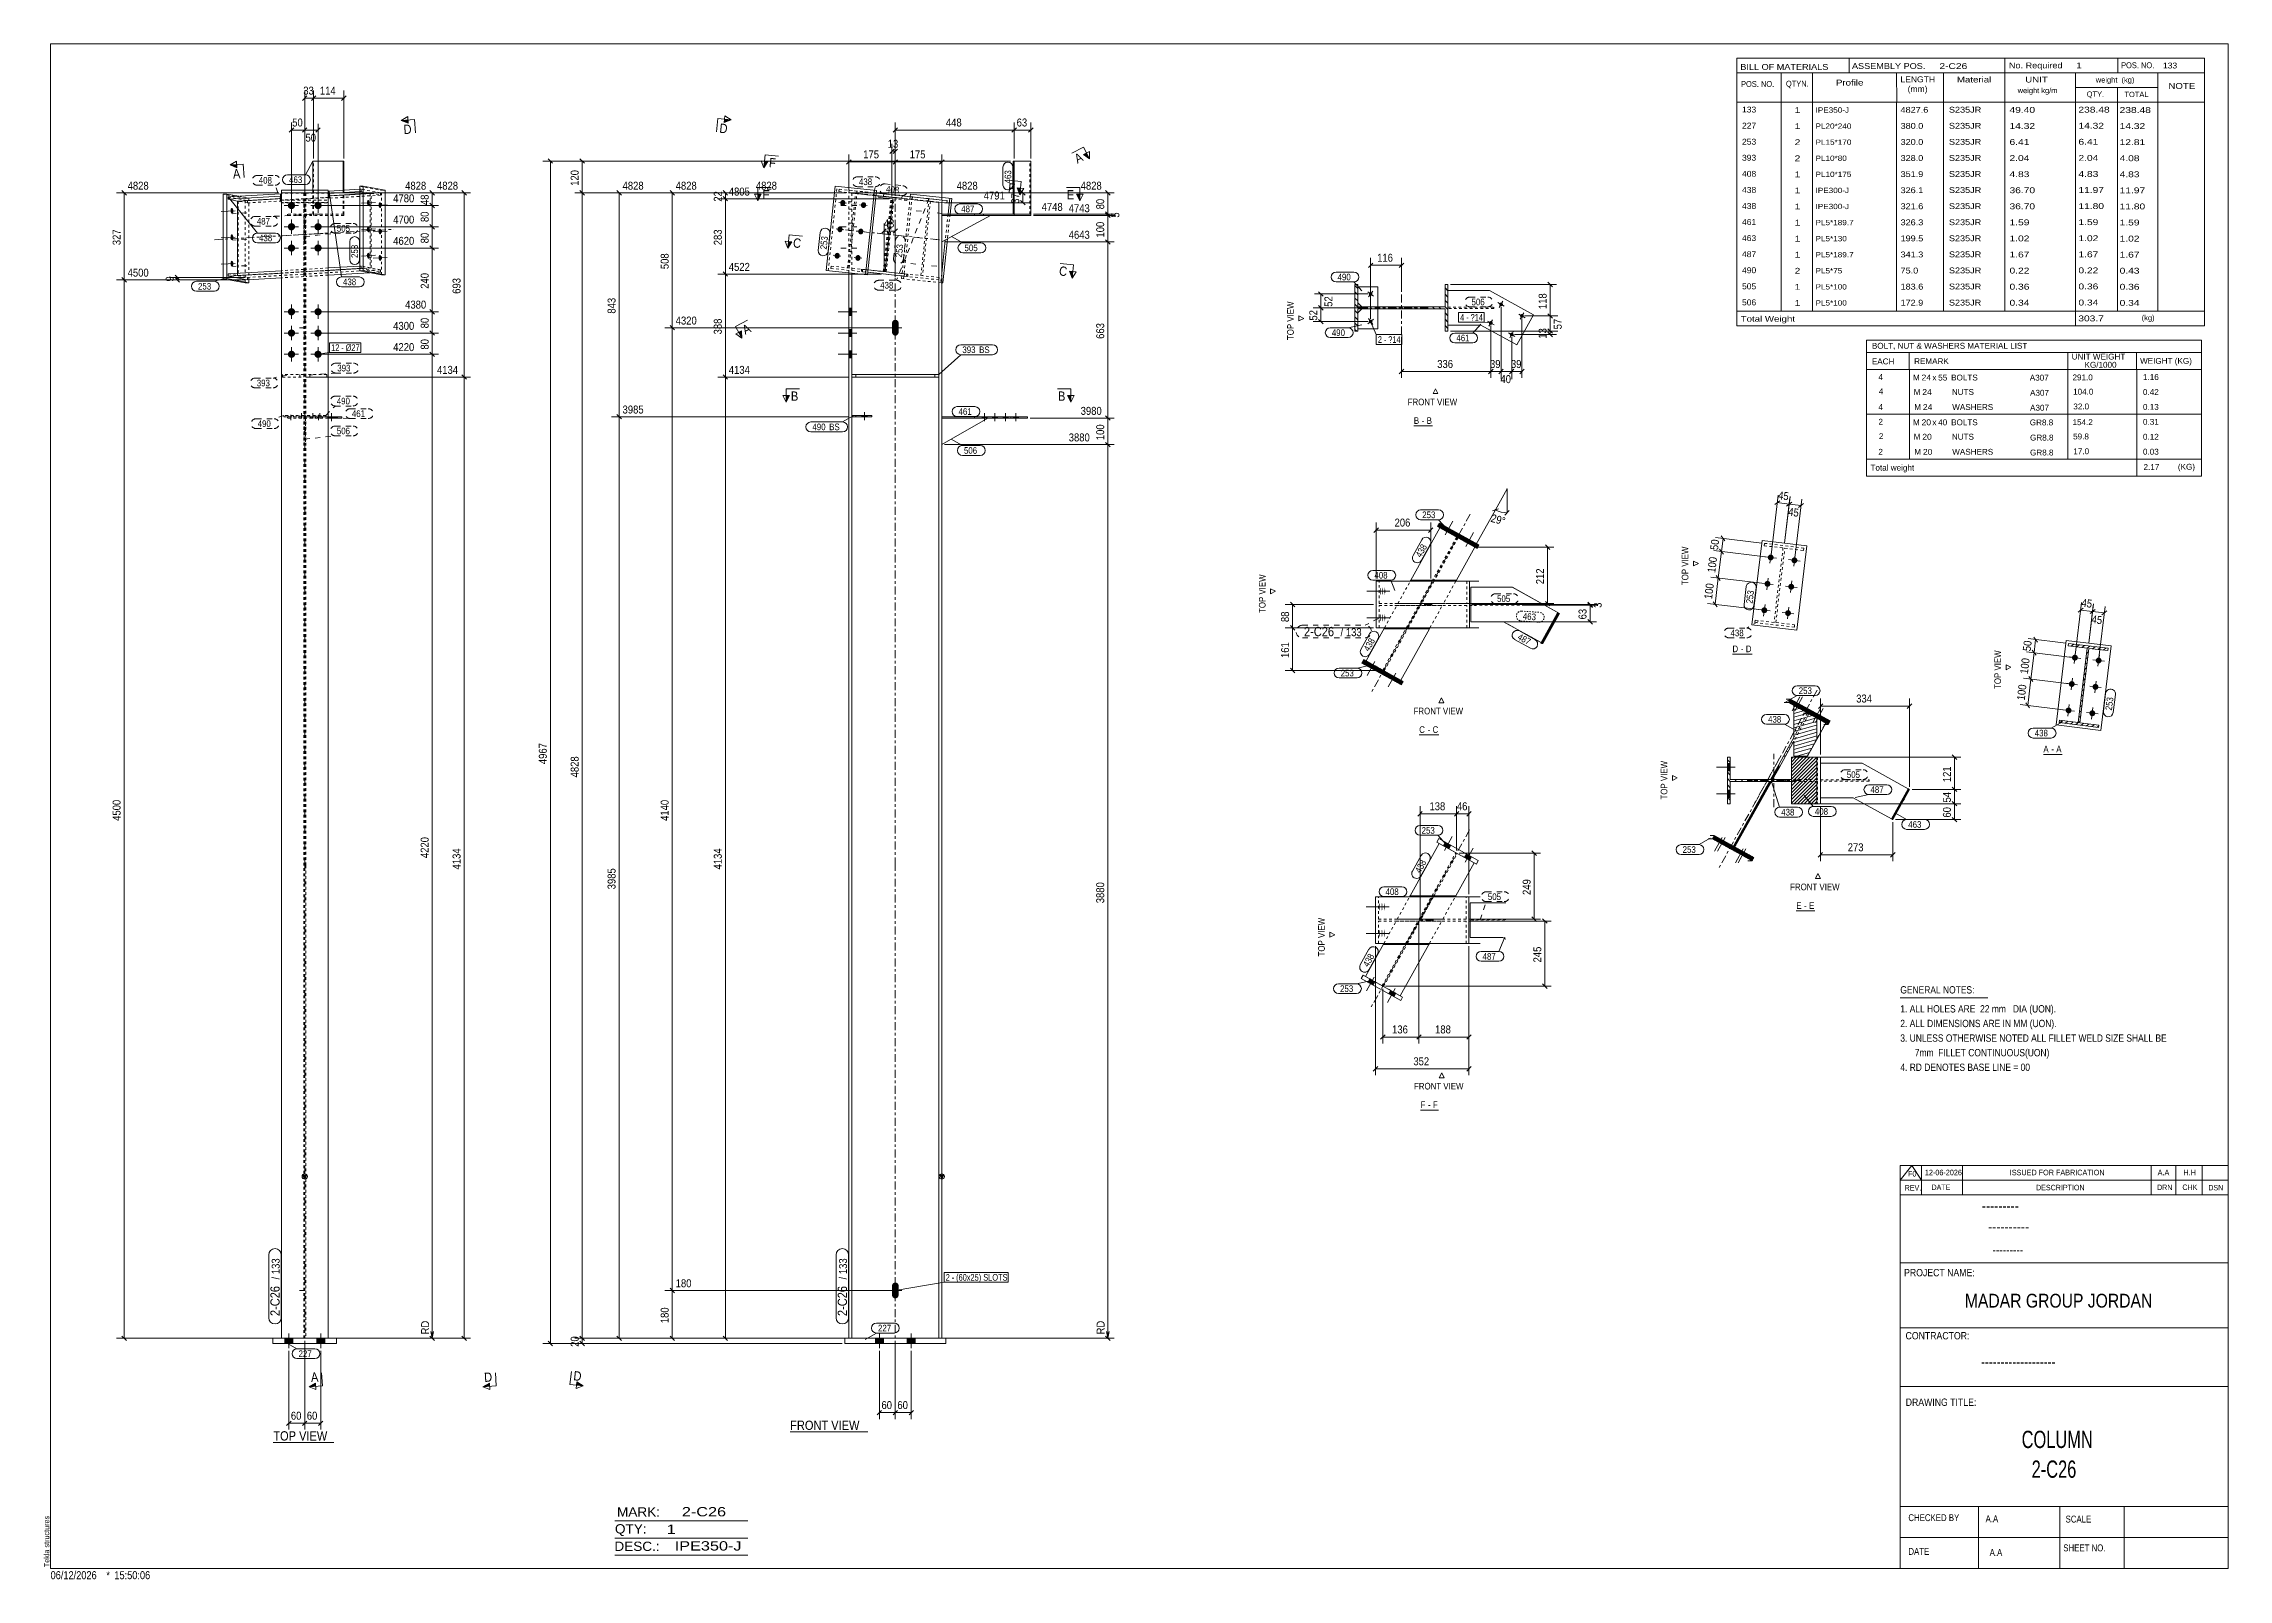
# Model space of a CAD drawing. Header units: millimetres. Extents: x 2 to 825, y 1 to 579.
import ezdxf

# ---------------------------------------------------------------- set-up
doc = ezdxf.new("R2010")
doc.units = ezdxf.units.MM
for name, pattern in [('XKITLINE00', [0]), ('XKITLINE01', [4, 1, -1, 1, -1]), ('XKITLINE02', [4, 2, -2]), ('XKITLINE03', [6, 3, -1, 1, -1]), ('XKITLINE04', [3, 0.5, -0.5, 0.5, -0.5, 0.5, -0.5])]:
    doc.linetypes.add(name, pattern=pattern)
for name, color, linetype, lineweight in [('Bolt', 3, 'Continuous', 0), ('BoltMark', 7, 'Continuous', 0), ('Dimensions', 7, 'Continuous', 0), ('DrawingSheet', 5, 'Continuous', 0), ('OtherObjectType', 7, 'Continuous', 0), ('Part', 2, 'Continuous', 0), ('PartMark', 7, 'Continuous', 0), ('Section', 6, 'Continuous', 0)]:
    doc.layers.add(name, color=color, linetype=linetype, lineweight=lineweight)
doc.styles.add('@ARIAL_UNICODE_MS_BOLD', font='ARIAL.TTF')
doc.styles.add('ARIAL', font='ARIAL.TTF')
doc.styles.add('ARIAL_NARROW', font='ARIALN.TTF')
doc.styles.add('COMIC_SANS_MS_BOLD', font='COMICBD.TTF')
doc.styles.add('SWIS721_EX_BT', font='ARIAL.TTF')
doc.styles.add('SWISSE', font='ARIAL.TTF')

# ---------------------------------------------------------------- blocks, each defined once
blk = doc.blocks.new('*A1')
at = {"layer": 'Part', "color": 7, "linetype": 'XKITLINE00', "lineweight": 0}
for p, q in [((766.87, 352.97), (765.87, 352.19)), ((768.88, 352.73), (767.88, 351.95)), ((770.88, 352.49), (769.88, 351.7)), ((771.88, 346), (771.15, 345.44)), ((772.12, 348.01), (771.4, 347.44)), ((772.36, 350.02), (771.64, 349.45)), ((772.89, 352.25), (771.88, 351.46)), ((774.9, 352.01), (773.89, 351.22)), ((776.9, 351.76), (775.9, 350.98)), ((778.91, 351.52), (777.91, 350.74)), ((770.91, 337.98), (770.19, 337.41)), ((771.15, 339.99), (770.43, 339.42)), ((771.39, 341.99), (770.67, 341.43)), ((771.64, 344), (770.91, 343.43)), ((769.94, 329.96), (769.22, 329.39)), ((770.18, 331.96), (769.46, 331.4)), ((770.43, 333.97), (769.7, 333.4)), ((770.67, 335.97), (769.95, 335.41)), ((762.58, 324.18), (761.58, 323.39)), ((764.59, 323.94), (763.59, 323.15)), ((766.59, 323.7), (765.59, 322.91)), ((769.22, 323.94), (767.6, 322.67)), ((769.46, 325.94), (768.74, 325.38)), ((769.7, 327.95), (768.98, 327.38)), ((770.6, 323.21), (769.6, 322.43)), ((772.61, 322.97), (771.61, 322.18)), ((774.62, 322.73), (773.62, 321.94)), ((776.23, 322.18), (775.62, 321.7))]:
    blk.add_line(p, q, dxfattribs=at)
blk = doc.blocks.new('*A2')
at = {"layer": 'Part', "color": 7, "linetype": 'XKITLINE00', "lineweight": 0}
for p, q in [((571.47, 362), (570.79, 361.8)), ((571.51, 362.06), (570.82, 361.86)), ((571.54, 362.12), (570.86, 361.92)), ((571.57, 362.18), (570.89, 361.98)), ((571.6, 362.24), (570.92, 362.04)), ((571.64, 362.3), (570.95, 362.1)), ((571.67, 362.35), (570.99, 362.16)), ((571.7, 362.41), (571.02, 362.22)), ((571.74, 362.47), (571.05, 362.28)), ((571.77, 362.53), (571.09, 362.34)), ((571.8, 362.59), (571.12, 362.4)), ((571.83, 362.65), (571.15, 362.46)), ((571.87, 362.71), (571.18, 362.51)), ((571.9, 362.77), (571.22, 362.57)), ((571.93, 362.83), (571.25, 362.63)), ((571.97, 362.89), (571.28, 362.69)), ((572, 362.95), (571.32, 362.75)), ((572.03, 363.01), (571.35, 362.81)), ((572.06, 363.06), (571.38, 362.87)), ((572.1, 363.12), (571.41, 362.93)), ((572.13, 363.18), (571.45, 362.99)), ((572.16, 363.24), (571.48, 363.05)), ((572.2, 363.3), (571.51, 363.11)), ((572.23, 363.36), (571.55, 363.16)), ((572.26, 363.42), (571.58, 363.22)), ((572.29, 363.48), (571.61, 363.28)), ((572.33, 363.54), (571.64, 363.34)), ((572.36, 363.6), (571.68, 363.4)), ((572.39, 363.66), (571.71, 363.46)), ((572.43, 363.71), (571.74, 363.52)), ((572.46, 363.77), (571.78, 363.58)), ((572.49, 363.83), (571.81, 363.64)), ((572.52, 363.89), (571.84, 363.7)), ((572.56, 363.95), (571.87, 363.76)), ((572.59, 364.01), (571.91, 363.82)), ((572.62, 364.07), (571.94, 363.87)), ((572.65, 364.13), (571.97, 363.93)), ((572.69, 364.19), (572, 363.99)), ((572.72, 364.25), (572.04, 364.05)), ((572.75, 364.31), (572.07, 364.11)), ((572.79, 364.37), (572.1, 364.17)), ((572.82, 364.42), (572.14, 364.23)), ((572.85, 364.48), (572.17, 364.29)), ((572.88, 364.54), (572.2, 364.35)), ((572.82, 364.58), (572.23, 364.41)), ((572.77, 364.61), (572.27, 364.47)), ((572.71, 364.64), (572.3, 364.52)), ((572.65, 364.67), (572.33, 364.58)), ((572.59, 364.71), (572.37, 364.64)), ((572.53, 364.74), (572.4, 364.7)), ((572.45, 364.77), (572.43, 364.76)), ((566.91, 353.78), (566.23, 353.58)), ((566.94, 353.84), (566.26, 353.64)), ((566.98, 353.9), (566.29, 353.7)), ((567.01, 353.96), (566.33, 353.76)), ((567.04, 354.02), (566.36, 353.82)), ((567.07, 354.08), (566.39, 353.88)), ((567.11, 354.13), (566.42, 353.94)), ((567.14, 354.19), (566.46, 354)), ((567.17, 354.25), (566.49, 354.06)), ((567.21, 354.31), (566.52, 354.12)), ((567.24, 354.37), (566.56, 354.18)), ((567.27, 354.43), (566.59, 354.23)), ((567.3, 354.49), (566.62, 354.29)), ((567.34, 354.55), (566.65, 354.35)), ((567.37, 354.61), (566.69, 354.41)), ((567.4, 354.67), (566.72, 354.47)), ((567.44, 354.73), (566.75, 354.53)), ((567.47, 354.78), (566.79, 354.59)), ((567.5, 354.84), (566.82, 354.65)), ((567.53, 354.9), (566.85, 354.71)), ((567.57, 354.96), (566.88, 354.77)), ((567.6, 355.02), (566.92, 354.83)), ((567.63, 355.08), (566.95, 354.89)), ((567.67, 355.14), (566.98, 354.94)), ((567.7, 355.2), (567.02, 355)), ((567.73, 355.26), (567.05, 355.06)), ((567.76, 355.32), (567.08, 355.12)), ((567.8, 355.38), (567.11, 355.18)), ((567.83, 355.44), (567.15, 355.24)), ((567.86, 355.49), (567.18, 355.3)), ((567.9, 355.55), (567.21, 355.36)), ((567.93, 355.61), (567.25, 355.42)), ((567.96, 355.67), (567.28, 355.48)), ((567.99, 355.73), (567.31, 355.54)), ((568.03, 355.79), (567.34, 355.59)), ((568.06, 355.85), (567.38, 355.65)), ((568.09, 355.91), (567.41, 355.71)), ((568.12, 355.97), (567.44, 355.77)), ((568.16, 356.03), (567.48, 355.83)), ((568.19, 356.09), (567.51, 355.89)), ((568.22, 356.15), (567.54, 355.95)), ((568.26, 356.2), (567.57, 356.01)), ((568.29, 356.26), (567.61, 356.07)), ((568.32, 356.32), (567.64, 356.13)), ((568.35, 356.38), (567.67, 356.19)), ((568.39, 356.44), (567.7, 356.25)), ((568.42, 356.5), (567.74, 356.3)), ((568.45, 356.56), (567.77, 356.36)), ((568.49, 356.62), (567.8, 356.42)), ((568.52, 356.68), (567.84, 356.48)), ((568.55, 356.74), (567.87, 356.54)), ((568.58, 356.8), (567.9, 356.6)), ((568.62, 356.85), (567.93, 356.66)), ((568.65, 356.91), (567.97, 356.72)), ((568.68, 356.97), (568, 356.78)), ((568.72, 357.03), (568.03, 356.84)), ((568.75, 357.09), (568.07, 356.9)), ((568.78, 357.15), (568.1, 356.96)), ((568.81, 357.21), (568.13, 357.01)), ((568.85, 357.27), (568.16, 357.07)), ((568.88, 357.33), (568.2, 357.13)), ((568.91, 357.39), (568.23, 357.19)), ((568.95, 357.45), (568.26, 357.25)), ((568.98, 357.51), (568.3, 357.31)), ((569.01, 357.56), (568.33, 357.37)), ((569.04, 357.62), (568.36, 357.43)), ((569.08, 357.68), (568.39, 357.49)), ((569.11, 357.74), (568.43, 357.55)), ((569.14, 357.8), (568.46, 357.61)), ((569.18, 357.86), (568.49, 357.66)), ((569.21, 357.92), (568.53, 357.72)), ((569.24, 357.98), (568.56, 357.78)), ((569.27, 358.04), (568.59, 357.84)), ((569.31, 358.1), (568.62, 357.9)), ((569.34, 358.16), (568.66, 357.96)), ((569.37, 358.22), (568.69, 358.02)), ((569.41, 358.27), (568.72, 358.08)), ((569.44, 358.33), (568.76, 358.14)), ((569.47, 358.39), (568.79, 358.2)), ((569.5, 358.45), (568.82, 358.26)), ((569.54, 358.51), (568.85, 358.32)), ((569.57, 358.57), (568.89, 358.37)), ((569.6, 358.63), (568.92, 358.43)), ((569.63, 358.69), (568.95, 358.49)), ((569.67, 358.75), (568.99, 358.55)), ((569.7, 358.81), (569.02, 358.61)), ((569.73, 358.87), (569.05, 358.67)), ((569.77, 358.92), (569.08, 358.73)), ((569.8, 358.98), (569.12, 358.79)), ((569.83, 359.04), (569.15, 358.85)), ((569.86, 359.1), (569.18, 358.91)), ((569.9, 359.16), (569.21, 358.97)), ((569.93, 359.22), (569.25, 359.03)), ((569.96, 359.28), (569.28, 359.08)), ((570, 359.34), (569.31, 359.14)), ((570.03, 359.4), (569.35, 359.2)), ((570.06, 359.46), (569.38, 359.26)), ((570.09, 359.52), (569.41, 359.32)), ((570.13, 359.58), (569.44, 359.38)), ((570.16, 359.63), (569.48, 359.44)), ((570.19, 359.69), (569.51, 359.5)), ((570.23, 359.75), (569.54, 359.56)), ((570.26, 359.81), (569.58, 359.62)), ((570.29, 359.87), (569.61, 359.68)), ((570.32, 359.93), (569.64, 359.73)), ((570.36, 359.99), (569.67, 359.79)), ((570.39, 360.05), (569.71, 359.85)), ((570.42, 360.11), (569.74, 359.91)), ((570.46, 360.17), (569.77, 359.97)), ((570.49, 360.23), (569.81, 360.03)), ((570.52, 360.28), (569.84, 360.09)), ((570.55, 360.34), (569.87, 360.15)), ((570.59, 360.4), (569.9, 360.21)), ((570.62, 360.46), (569.94, 360.27)), ((570.65, 360.52), (569.97, 360.33)), ((570.69, 360.58), (570, 360.39)), ((570.72, 360.64), (570.04, 360.44)), ((570.75, 360.7), (570.07, 360.5)), ((570.78, 360.76), (570.1, 360.56)), ((570.82, 360.82), (570.13, 360.62)), ((570.85, 360.88), (570.17, 360.68)), ((570.88, 360.94), (570.2, 360.74)), ((570.92, 360.99), (570.23, 360.8)), ((570.95, 361.05), (570.27, 360.86)), ((570.98, 361.11), (570.3, 360.92)), ((571.01, 361.17), (570.33, 360.98)), ((571.05, 361.23), (570.36, 361.04)), ((571.08, 361.29), (570.4, 361.09)), ((571.11, 361.35), (570.43, 361.15)), ((571.14, 361.41), (570.46, 361.21)), ((571.18, 361.47), (570.49, 361.27)), ((571.21, 361.53), (570.53, 361.33)), ((571.24, 361.59), (570.56, 361.39)), ((571.28, 361.65), (570.59, 361.45)), ((571.31, 361.7), (570.63, 361.51)), ((571.34, 361.76), (570.66, 361.57)), ((571.37, 361.82), (570.69, 361.63)), ((571.41, 361.88), (570.72, 361.69)), ((571.44, 361.94), (570.76, 361.75)), ((566.81, 353.6), (566.13, 353.41)), ((566.84, 353.66), (566.16, 353.47)), ((566.78, 353.54), (566.18, 353.37)), ((566.88, 353.72), (566.19, 353.53)), ((566.75, 353.48), (566.24, 353.34)), ((566.71, 353.42), (566.3, 353.31)), ((566.68, 353.37), (566.36, 353.27)), ((566.65, 353.31), (566.42, 353.24)), ((566.62, 353.25), (566.48, 353.21))]:
    blk.add_line(p, q, dxfattribs=at)
blk = doc.blocks.new('*A3')
at = {"layer": 'Part', "color": 7, "linetype": 'XKITLINE00', "lineweight": 0}
for p, q in [((498.84, 345.81), (498.79, 345.97)), ((499.02, 345.72), (498.89, 346.14)), ((499.19, 345.62), (498.99, 346.32)), ((499.37, 345.52), (499.09, 346.5)), ((499.55, 345.42), (499.19, 346.67)), ((499.72, 345.32), (499.28, 346.85)), ((499.9, 345.22), (499.38, 347.03)), ((500.08, 345.13), (499.49, 347.17)), ((500.25, 345.03), (499.67, 347.07)), ((500.43, 344.93), (499.84, 346.97)), ((500.61, 344.83), (500.02, 346.87)), ((500.78, 344.73), (500.2, 346.77)), ((500.96, 344.64), (500.37, 346.68)), ((501.14, 344.54), (500.55, 346.58)), ((501.31, 344.44), (500.73, 346.48)), ((501.49, 344.34), (500.9, 346.38)), ((501.67, 344.24), (501.08, 346.28)), ((501.84, 344.15), (501.26, 346.19)), ((502.02, 344.05), (501.44, 346.09)), ((502.2, 343.95), (501.61, 345.99)), ((502.37, 343.85), (501.79, 345.89)), ((502.55, 343.75), (501.97, 345.79)), ((502.73, 343.66), (502.14, 345.7)), ((502.9, 343.56), (502.32, 345.6)), ((503.08, 343.46), (502.5, 345.5)), ((503.26, 343.36), (502.67, 345.4)), ((503.43, 343.26), (502.85, 345.3)), ((503.61, 343.17), (503.03, 345.21)), ((503.79, 343.07), (503.2, 345.11)), ((503.96, 342.97), (503.38, 345.01)), ((504.14, 342.87), (503.56, 344.91)), ((504.32, 342.77), (503.73, 344.81)), ((504.49, 342.68), (503.91, 344.72)), ((504.67, 342.58), (504.09, 344.62)), ((504.85, 342.48), (504.26, 344.52)), ((505.02, 342.38), (504.44, 344.42)), ((505.2, 342.28), (504.62, 344.32)), ((505.38, 342.19), (504.79, 344.23)), ((505.55, 342.09), (504.97, 344.13)), ((505.73, 341.99), (505.15, 344.03)), ((505.91, 341.89), (505.32, 343.93)), ((506.08, 341.79), (505.5, 343.83)), ((506.26, 341.7), (505.68, 343.74)), ((506.44, 341.6), (505.85, 343.64)), ((506.61, 341.5), (506.03, 343.54)), ((506.79, 341.4), (506.21, 343.44)), ((506.97, 341.3), (506.38, 343.34)), ((507.14, 341.21), (506.56, 343.25)), ((507.32, 341.11), (506.74, 343.15)), ((507.5, 341.01), (506.91, 343.05)), ((507.67, 340.91), (507.09, 342.95)), ((507.85, 340.81), (507.27, 342.85)), ((508.03, 340.72), (507.44, 342.75)), ((508.2, 340.62), (507.62, 342.66)), ((508.38, 340.52), (507.8, 342.56)), ((508.56, 340.42), (507.97, 342.46)), ((508.73, 340.32), (508.15, 342.36)), ((508.91, 340.23), (508.33, 342.26)), ((509.09, 340.13), (508.5, 342.17)), ((509.26, 340.03), (508.68, 342.07)), ((509.44, 339.93), (508.86, 341.97)), ((509.62, 339.83), (509.03, 341.87)), ((509.79, 339.74), (509.21, 341.77)), ((509.97, 339.64), (509.39, 341.68)), ((510.15, 339.54), (509.56, 341.58)), ((510.32, 339.44), (509.74, 341.48)), ((510.5, 339.34), (509.92, 341.38)), ((510.68, 339.25), (510.09, 341.28)), ((510.85, 339.15), (510.27, 341.19)), ((511.03, 339.05), (510.45, 341.09)), ((511.21, 338.95), (510.62, 340.99)), ((511.38, 338.85), (510.8, 340.89)), ((511.56, 338.75), (510.98, 340.79)), ((511.74, 338.66), (511.15, 340.7)), ((511.91, 338.56), (511.33, 340.6)), ((512.09, 338.46), (511.51, 340.5)), ((512.27, 338.36), (511.68, 340.4)), ((512.41, 338.38), (511.86, 340.3)), ((512.55, 338.42), (512.04, 340.21)), ((512.68, 338.46), (512.21, 340.11)), ((512.82, 338.5), (512.39, 340.01)), ((512.44, 338.26), (512.41, 338.38)), ((512.62, 338.17), (512.55, 338.42)), ((512.96, 338.54), (512.57, 339.91)), ((512.8, 338.07), (512.68, 338.46)), ((513.1, 338.58), (512.74, 339.81)), ((512.97, 337.97), (512.82, 338.5)), ((513.23, 338.62), (512.92, 339.72)), ((513.15, 337.87), (512.96, 338.54)), ((513.37, 338.66), (513.1, 339.62)), ((513.33, 337.77), (513.1, 338.58)), ((513.5, 337.68), (513.23, 338.62)), ((513.51, 338.7), (513.27, 339.52)), ((513.65, 337.69), (513.37, 338.66)), ((513.65, 338.74), (513.45, 339.42)), ((513.74, 337.87), (513.51, 338.7)), ((513.78, 338.77), (513.63, 339.32)), ((513.84, 338.05), (513.65, 338.74)), ((513.94, 338.22), (513.78, 338.77)), ((513.92, 338.81), (513.8, 339.23)), ((514.04, 338.4), (513.92, 338.81)), ((514.06, 338.85), (513.98, 339.13)), ((514.14, 338.58), (514.06, 338.85)), ((514.2, 338.89), (514.16, 339.03)), ((514.23, 338.75), (514.2, 338.89))]:
    blk.add_line(p, q, dxfattribs=at)
blk = doc.blocks.new('*A4')
at = {"layer": 'Part', "color": 7, "linetype": 'XKITLINE00', "lineweight": 0}
for p, q in [((527.34, 397.19), (527.3, 397.34)), ((527.52, 397.09), (527.4, 397.52)), ((527.7, 396.99), (527.5, 397.69)), ((527.87, 396.89), (527.59, 397.87)), ((528.05, 396.79), (527.69, 398.05)), ((528.23, 396.7), (527.79, 398.22)), ((528.4, 396.6), (527.89, 398.4)), ((528.58, 396.5), (528, 398.54)), ((528.76, 396.4), (528.17, 398.44)), ((528.93, 396.3), (528.35, 398.34)), ((529.11, 396.21), (528.53, 398.25)), ((529.29, 396.11), (528.7, 398.15)), ((529.46, 396.01), (528.88, 398.05)), ((529.64, 395.91), (529.06, 397.95)), ((529.82, 395.81), (529.23, 397.85)), ((529.99, 395.72), (529.41, 397.76)), ((530.17, 395.62), (529.59, 397.66)), ((530.35, 395.52), (529.76, 397.56)), ((530.52, 395.42), (529.94, 397.46)), ((530.7, 395.32), (530.12, 397.36)), ((530.88, 395.23), (530.29, 397.27)), ((531.05, 395.13), (530.47, 397.17)), ((531.23, 395.03), (530.65, 397.07)), ((531.41, 394.93), (530.82, 396.97)), ((531.58, 394.83), (531, 396.87)), ((531.76, 394.74), (531.18, 396.78)), ((531.94, 394.64), (531.35, 396.68)), ((532.11, 394.54), (531.53, 396.58)), ((532.29, 394.44), (531.71, 396.48)), ((532.47, 394.34), (531.88, 396.38)), ((532.64, 394.25), (532.06, 396.29)), ((532.82, 394.15), (532.24, 396.19)), ((533, 394.05), (532.41, 396.09)), ((533.17, 393.95), (532.59, 395.99)), ((533.35, 393.85), (532.77, 395.89)), ((533.53, 393.76), (532.94, 395.79)), ((533.7, 393.66), (533.12, 395.7)), ((533.88, 393.56), (533.3, 395.6)), ((534.06, 393.46), (533.47, 395.5)), ((534.23, 393.36), (533.65, 395.4)), ((534.41, 393.27), (533.83, 395.3)), ((534.59, 393.17), (534, 395.21)), ((534.76, 393.07), (534.18, 395.11)), ((534.94, 392.97), (534.36, 395.01)), ((535.12, 392.87), (534.53, 394.91)), ((535.29, 392.78), (534.71, 394.81)), ((535.47, 392.68), (534.89, 394.72)), ((535.65, 392.58), (535.06, 394.62)), ((535.82, 392.48), (535.24, 394.52)), ((536, 392.38), (535.42, 394.42)), ((536.18, 392.29), (535.59, 394.32)), ((536.35, 392.19), (535.77, 394.23)), ((536.53, 392.09), (535.95, 394.13)), ((536.71, 391.99), (536.12, 394.03)), ((536.88, 391.89), (536.3, 393.93)), ((537.06, 391.79), (536.48, 393.83)), ((537.24, 391.7), (536.65, 393.74)), ((537.41, 391.6), (536.83, 393.64)), ((537.59, 391.5), (537.01, 393.54)), ((537.77, 391.4), (537.18, 393.44)), ((537.94, 391.3), (537.36, 393.34)), ((538.12, 391.21), (537.54, 393.25)), ((538.3, 391.11), (537.71, 393.15)), ((538.47, 391.01), (537.89, 393.05)), ((538.65, 390.91), (538.07, 392.95)), ((538.83, 390.81), (538.24, 392.85)), ((539, 390.72), (538.42, 392.76)), ((539.18, 390.62), (538.6, 392.66)), ((539.36, 390.52), (538.77, 392.56)), ((539.53, 390.42), (538.95, 392.46)), ((539.71, 390.32), (539.13, 392.36)), ((539.89, 390.23), (539.3, 392.27)), ((540.06, 390.13), (539.48, 392.17)), ((540.24, 390.03), (539.66, 392.07)), ((540.42, 389.93), (539.83, 391.97)), ((540.59, 389.83), (540.01, 391.87)), ((540.77, 389.74), (540.19, 391.78)), ((540.91, 389.75), (540.36, 391.68)), ((541.05, 389.79), (540.54, 391.58)), ((541.19, 389.83), (540.72, 391.48)), ((541.33, 389.87), (540.89, 391.38)), ((540.95, 389.64), (540.91, 389.75)), ((541.12, 389.54), (541.05, 389.79)), ((541.46, 389.91), (541.07, 391.29)), ((541.3, 389.44), (541.19, 389.83)), ((541.6, 389.95), (541.25, 391.19)), ((541.48, 389.34), (541.33, 389.87)), ((541.74, 389.99), (541.42, 391.09)), ((541.65, 389.25), (541.46, 389.91)), ((541.88, 390.03), (541.6, 390.99)), ((541.83, 389.15), (541.6, 389.95)), ((542.01, 389.05), (541.74, 389.99)), ((542.01, 390.07), (541.78, 390.89)), ((542.15, 389.07), (541.88, 390.03)), ((542.15, 390.11), (541.95, 390.8)), ((542.25, 389.25), (542.01, 390.07)), ((542.29, 390.15), (542.13, 390.7)), ((542.35, 389.42), (542.15, 390.11)), ((542.45, 389.6), (542.29, 390.15)), ((542.43, 390.19), (542.31, 390.6)), ((542.54, 389.78), (542.43, 390.19)), ((542.56, 390.23), (542.48, 390.5)), ((542.64, 389.95), (542.56, 390.23)), ((542.7, 390.27), (542.66, 390.4)), ((542.74, 390.13), (542.7, 390.27)), ((542.84, 390.31), (542.84, 390.31)), ((542.84, 390.31), (542.84, 390.31))]:
    blk.add_line(p, q, dxfattribs=at)
blk = doc.blocks.new('*A5')
at = {"layer": 'Part', "color": 7, "linetype": 'XKITLINE00', "lineweight": 0}
for p, q in [((497.25, 486.88), (496.15, 487.98)), ((497.25, 484.52), (496.15, 485.62)), ((531.15, 485.98), (530.05, 487.08)), ((531.15, 488.34), (531.15, 488.34)), ((531.15, 488.34), (531.15, 488.34)), ((497.25, 482.17), (496.15, 483.27)), ((497.82, 479.24), (496.15, 480.91)), ((497.25, 477.45), (496.15, 478.55)), ((500.17, 479.24), (499.47, 479.94)), ((502.53, 479.24), (501.83, 479.94)), ((504.89, 479.24), (504.19, 479.94)), ((507.25, 479.24), (506.55, 479.94)), ((509.6, 479.24), (508.9, 479.94)), ((511.96, 479.24), (511.26, 479.94)), ((514.32, 479.24), (513.62, 479.94)), ((516.67, 479.24), (515.97, 479.94)), ((519.03, 479.24), (518.33, 479.94)), ((521.39, 479.24), (520.69, 479.94)), ((523.75, 479.24), (523.05, 479.94)), ((526.1, 479.24), (525.4, 479.94)), ((528.46, 479.24), (527.76, 479.94)), ((531.15, 483.63), (530.05, 484.73)), ((531.15, 481.27), (530.05, 482.37)), ((531.15, 478.91), (530.05, 480.01)), ((531.15, 476.55), (530.05, 477.65)), ((497.25, 475.09), (496.15, 476.19)), ((497.25, 472.74), (496.15, 473.84)), ((496.79, 470.84), (496.15, 471.48)), ((531.15, 474.2), (530.05, 475.3)), ((531.15, 471.84), (530.05, 472.94))]:
    blk.add_line(p, q, dxfattribs=at)
blk = doc.blocks.new('*A6')
at = {"layer": 'Part', "color": 7, "linetype": 'XKITLINE00', "lineweight": 0}
for p, q in [((637.49, 308.38), (636.39, 309.48)), ((637.49, 306.02), (636.39, 307.12)), ((637.49, 303.67), (636.39, 304.77)), ((637.49, 301.31), (636.39, 302.41)), ((637.49, 298.95), (636.39, 300.05)), ((637.49, 296.59), (636.39, 297.69)), ((639.85, 301.31), (639.15, 302.01)), ((642.21, 301.31), (641.51, 302.01)), ((644.57, 301.31), (643.87, 302.01)), ((646.92, 301.31), (646.22, 302.01)), ((649.28, 301.31), (648.58, 302.01)), ((651.64, 301.31), (650.94, 302.01)), ((654, 301.31), (653.3, 302.01)), ((656.35, 301.31), (655.65, 302.01)), ((658.71, 301.31), (658.01, 302.01)), ((660.45, 301.93), (660.37, 302.01)), ((637.49, 294.24), (636.39, 295.34)), ((636.46, 292.92), (636.39, 292.98))]:
    blk.add_line(p, q, dxfattribs=at)
blk = doc.blocks.new('*A7')
at = {"layer": 'Part', "color": 7, "linetype": 'XKITLINE00', "lineweight": 0}
for p, q in [((650.09, 296.16), (649.2, 295.91)), ((650.13, 296.24), (649.24, 295.99)), ((650.17, 296.32), (649.29, 296.06)), ((650.22, 296.39), (649.33, 296.14)), ((650.26, 296.47), (649.37, 296.22)), ((650.3, 296.55), (649.41, 296.3)), ((650.34, 296.62), (649.46, 296.37)), ((650.39, 296.7), (649.5, 296.45)), ((650.43, 296.78), (649.54, 296.53)), ((650.47, 296.85), (649.59, 296.6)), ((650.52, 296.93), (649.63, 296.68)), ((650.56, 297.01), (649.67, 296.76)), ((650.6, 297.08), (649.71, 296.83)), ((650.64, 297.16), (649.76, 296.91)), ((650.69, 297.24), (649.8, 296.99)), ((650.73, 297.31), (649.84, 297.06)), ((650.77, 297.39), (649.89, 297.14)), ((650.82, 297.47), (649.93, 297.22)), ((650.86, 297.55), (649.97, 297.29)), ((650.9, 297.62), (650.01, 297.37)), ((650.94, 297.7), (650.06, 297.45)), ((650.99, 297.78), (650.1, 297.52)), ((651.03, 297.85), (650.14, 297.6)), ((651.07, 297.93), (650.18, 297.68)), ((651.12, 298.01), (650.23, 297.75)), ((651.16, 298.08), (650.27, 297.83)), ((651.2, 298.16), (650.31, 297.91)), ((651.24, 298.24), (650.36, 297.98)), ((651.29, 298.31), (650.4, 298.06)), ((651.33, 298.39), (650.44, 298.14)), ((651.37, 298.47), (650.48, 298.21)), ((651.42, 298.54), (650.53, 298.29)), ((651.46, 298.62), (650.57, 298.37)), ((651.5, 298.7), (650.61, 298.45)), ((651.54, 298.77), (650.66, 298.52)), ((651.59, 298.85), (650.7, 298.6)), ((651.63, 298.93), (650.74, 298.68)), ((651.67, 299), (650.78, 298.75)), ((651.72, 299.08), (650.83, 298.83)), ((651.76, 299.16), (650.87, 298.91)), ((651.8, 299.23), (650.91, 298.98)), ((651.84, 299.31), (650.96, 299.06)), ((651.89, 299.39), (651, 299.14)), ((651.93, 299.46), (651.04, 299.21)), ((651.97, 299.54), (651.08, 299.29)), ((652.02, 299.62), (651.13, 299.37)), ((652.06, 299.7), (651.17, 299.44)), ((652.1, 299.77), (651.21, 299.52)), ((652.14, 299.85), (651.26, 299.6)), ((652.19, 299.93), (651.3, 299.67)), ((652.23, 300), (651.34, 299.75)), ((652.27, 300.08), (651.38, 299.83)), ((652.32, 300.16), (651.43, 299.9)), ((652.36, 300.23), (651.47, 299.98)), ((652.4, 300.31), (651.51, 300.06)), ((652.44, 300.39), (651.56, 300.13)), ((652.49, 300.46), (651.6, 300.21)), ((652.53, 300.54), (651.64, 300.29)), ((652.57, 300.62), (651.68, 300.36)), ((652.62, 300.69), (651.73, 300.44)), ((652.66, 300.77), (651.77, 300.52)), ((652.7, 300.85), (651.81, 300.6)), ((652.74, 300.92), (651.86, 300.67)), ((652.79, 301), (651.9, 300.75)), ((652.83, 301.08), (651.94, 300.83)), ((652.87, 301.15), (651.98, 300.9)), ((652.92, 301.23), (652.03, 300.98)), ((652.96, 301.31), (652.07, 301.06)), ((652.73, 301.31), (652.11, 301.13)), ((652.5, 301.31), (652.16, 301.21)), ((652.27, 301.31), (652.24, 301.3)), ((645.5, 287.95), (644.62, 287.7)), ((645.55, 288.02), (644.66, 287.77)), ((645.59, 288.1), (644.7, 287.85)), ((645.63, 288.18), (644.74, 287.93)), ((645.68, 288.25), (644.79, 288)), ((645.72, 288.33), (644.83, 288.08)), ((645.76, 288.41), (644.87, 288.16)), ((645.8, 288.48), (644.92, 288.23)), ((645.85, 288.56), (644.96, 288.31)), ((645.89, 288.64), (645, 288.39)), ((645.93, 288.71), (645.04, 288.46)), ((645.97, 288.79), (645.09, 288.54)), ((646.02, 288.87), (645.13, 288.62)), ((646.06, 288.95), (645.17, 288.69)), ((646.1, 289.02), (645.22, 288.77)), ((646.15, 289.1), (645.26, 288.85)), ((646.19, 289.18), (645.3, 288.92)), ((646.23, 289.25), (645.34, 289)), ((646.27, 289.33), (645.39, 289.08)), ((646.32, 289.41), (645.43, 289.15)), ((646.36, 289.48), (645.47, 289.23)), ((646.4, 289.56), (645.52, 289.31)), ((646.45, 289.64), (645.56, 289.38)), ((646.49, 289.71), (645.6, 289.46)), ((646.53, 289.79), (645.64, 289.54)), ((646.57, 289.87), (645.69, 289.61)), ((646.62, 289.94), (645.73, 289.69)), ((646.66, 290.02), (645.77, 289.77)), ((646.7, 290.1), (645.82, 289.85)), ((646.75, 290.17), (645.86, 289.92)), ((646.79, 290.25), (645.9, 290)), ((646.83, 290.33), (645.94, 290.08)), ((646.87, 290.4), (645.99, 290.15)), ((646.92, 290.48), (646.03, 290.23)), ((646.96, 290.56), (646.07, 290.31)), ((647, 290.63), (646.12, 290.38)), ((647.05, 290.71), (646.16, 290.46)), ((647.09, 290.79), (646.2, 290.54)), ((647.13, 290.86), (646.24, 290.61)), ((647.17, 290.94), (646.29, 290.69)), ((647.22, 291.02), (646.33, 290.77)), ((647.26, 291.1), (646.37, 290.84)), ((647.3, 291.17), (646.41, 290.92)), ((647.35, 291.25), (646.46, 291)), ((647.39, 291.33), (646.5, 291.07)), ((647.43, 291.4), (646.54, 291.15)), ((647.47, 291.48), (646.59, 291.23)), ((647.52, 291.56), (646.63, 291.3)), ((647.56, 291.63), (646.67, 291.38)), ((647.6, 291.71), (646.71, 291.46)), ((647.65, 291.79), (646.76, 291.53)), ((647.69, 291.86), (646.8, 291.61)), ((647.73, 291.94), (646.84, 291.69)), ((647.77, 292.02), (646.89, 291.76)), ((647.82, 292.09), (646.93, 291.84)), ((647.86, 292.17), (646.97, 291.92)), ((647.9, 292.25), (647.01, 292)), ((647.95, 292.32), (647.06, 292.07)), ((647.99, 292.4), (647.1, 292.15)), ((648.03, 292.48), (647.14, 292.23)), ((648.07, 292.55), (647.19, 292.3)), ((648.12, 292.63), (647.23, 292.38)), ((648.16, 292.71), (647.27, 292.46)), ((648.2, 292.78), (647.31, 292.53)), ((648.25, 292.86), (647.36, 292.61)), ((648.29, 292.94), (647.4, 292.69)), ((648.33, 293.01), (647.44, 292.76)), ((648.37, 293.09), (647.49, 292.84)), ((648.42, 293.17), (647.53, 292.92)), ((648.46, 293.25), (647.57, 292.99)), ((648.5, 293.32), (647.61, 293.07)), ((648.55, 293.4), (647.66, 293.15)), ((648.59, 293.48), (647.7, 293.22)), ((648.63, 293.55), (647.74, 293.3)), ((648.67, 293.63), (647.79, 293.38)), ((648.72, 293.71), (647.83, 293.45)), ((648.76, 293.78), (647.87, 293.53)), ((648.8, 293.86), (647.91, 293.61)), ((648.85, 293.94), (647.96, 293.68)), ((648.89, 294.01), (648, 293.76)), ((648.93, 294.09), (648.04, 293.84)), ((648.97, 294.17), (648.09, 293.91)), ((649.02, 294.24), (648.13, 293.99)), ((649.06, 294.32), (648.17, 294.07)), ((649.1, 294.4), (648.21, 294.15)), ((649.15, 294.47), (648.26, 294.22)), ((649.19, 294.55), (648.3, 294.3)), ((649.23, 294.63), (648.34, 294.38)), ((649.27, 294.7), (648.39, 294.45)), ((649.32, 294.78), (648.43, 294.53)), ((649.36, 294.86), (648.47, 294.61)), ((649.4, 294.93), (648.51, 294.68)), ((649.45, 295.01), (648.56, 294.76)), ((649.49, 295.09), (648.6, 294.84)), ((649.53, 295.16), (648.64, 294.91)), ((649.57, 295.24), (648.69, 294.99)), ((649.62, 295.32), (648.73, 295.07)), ((649.66, 295.4), (648.77, 295.14)), ((649.7, 295.47), (648.81, 295.22)), ((649.74, 295.55), (648.86, 295.3)), ((649.79, 295.63), (648.9, 295.37)), ((649.83, 295.7), (648.94, 295.45)), ((649.87, 295.78), (648.99, 295.53)), ((649.92, 295.86), (649.03, 295.6)), ((649.96, 295.93), (649.07, 295.68)), ((650, 296.01), (649.11, 295.76)), ((650.04, 296.09), (649.16, 295.83)), ((640.92, 279.73), (640.03, 279.48)), ((640.96, 279.81), (640.07, 279.56)), ((641.01, 279.88), (640.12, 279.63)), ((641.05, 279.96), (640.16, 279.71)), ((641.09, 280.04), (640.2, 279.79)), ((641.13, 280.11), (640.25, 279.86)), ((641.18, 280.19), (640.29, 279.94)), ((641.22, 280.27), (640.33, 280.02)), ((641.26, 280.35), (640.37, 280.09)), ((641.31, 280.42), (640.42, 280.17)), ((641.35, 280.5), (640.46, 280.25)), ((641.39, 280.58), (640.5, 280.32)), ((641.43, 280.65), (640.55, 280.4)), ((641.48, 280.73), (640.59, 280.48)), ((641.52, 280.81), (640.63, 280.55)), ((641.56, 280.88), (640.67, 280.63)), ((641.61, 280.96), (640.72, 280.71)), ((641.65, 281.04), (640.76, 280.78)), ((641.69, 281.11), (640.8, 280.86)), ((641.73, 281.19), (640.85, 280.94)), ((641.78, 281.27), (640.89, 281.01)), ((641.82, 281.34), (640.93, 281.09)), ((641.86, 281.42), (640.97, 281.17)), ((641.91, 281.5), (641.02, 281.25)), ((641.95, 281.57), (641.06, 281.32)), ((641.99, 281.65), (641.1, 281.4)), ((642.03, 281.73), (641.15, 281.48)), ((642.08, 281.8), (641.19, 281.55)), ((642.12, 281.88), (641.23, 281.63)), ((642.16, 281.96), (641.27, 281.71)), ((642.2, 282.03), (641.32, 281.78)), ((642.25, 282.11), (641.36, 281.86)), ((642.29, 282.19), (641.4, 281.94)), ((642.33, 282.26), (641.45, 282.01)), ((642.38, 282.34), (641.49, 282.09)), ((642.42, 282.42), (641.53, 282.17)), ((642.46, 282.5), (641.57, 282.24)), ((642.5, 282.57), (641.62, 282.32)), ((642.55, 282.65), (641.66, 282.4)), ((642.59, 282.73), (641.7, 282.47)), ((642.63, 282.8), (641.75, 282.55)), ((642.68, 282.88), (641.79, 282.63)), ((642.72, 282.96), (641.83, 282.7)), ((642.76, 283.03), (641.87, 282.78)), ((642.8, 283.11), (641.92, 282.86)), ((642.85, 283.19), (641.96, 282.93)), ((642.89, 283.26), (642, 283.01)), ((642.93, 283.34), (642.05, 283.09)), ((642.98, 283.42), (642.09, 283.16)), ((643.02, 283.49), (642.13, 283.24)), ((643.06, 283.57), (642.17, 283.32)), ((643.1, 283.65), (642.22, 283.4)), ((643.15, 283.72), (642.26, 283.47)), ((643.19, 283.8), (642.3, 283.55)), ((643.23, 283.88), (642.35, 283.63)), ((643.28, 283.95), (642.39, 283.7)), ((643.32, 284.03), (642.43, 283.78)), ((643.36, 284.11), (642.47, 283.86)), ((643.4, 284.18), (642.52, 283.93)), ((643.45, 284.26), (642.56, 284.01)), ((643.49, 284.34), (642.6, 284.09)), ((643.53, 284.41), (642.64, 284.16)), ((643.58, 284.49), (642.69, 284.24)), ((643.62, 284.57), (642.73, 284.32)), ((643.66, 284.65), (642.77, 284.39)), ((643.7, 284.72), (642.82, 284.47)), ((643.75, 284.8), (642.86, 284.55)), ((643.79, 284.88), (642.9, 284.62)), ((643.83, 284.95), (642.94, 284.7)), ((643.88, 285.03), (642.99, 284.78)), ((643.92, 285.11), (643.03, 284.85)), ((643.96, 285.18), (643.07, 284.93)), ((644, 285.26), (643.12, 285.01)), ((644.05, 285.34), (643.16, 285.08)), ((644.09, 285.41), (643.2, 285.16)), ((644.13, 285.49), (643.24, 285.24)), ((644.18, 285.57), (643.29, 285.31)), ((644.22, 285.64), (643.33, 285.39)), ((644.26, 285.72), (643.37, 285.47)), ((644.3, 285.8), (643.42, 285.55)), ((644.35, 285.87), (643.46, 285.62)), ((644.39, 285.95), (643.5, 285.7)), ((644.43, 286.03), (643.54, 285.78)), ((644.48, 286.1), (643.59, 285.85)), ((644.52, 286.18), (643.63, 285.93)), ((644.56, 286.26), (643.67, 286.01)), ((644.6, 286.33), (643.72, 286.08)), ((644.65, 286.41), (643.76, 286.16)), ((644.69, 286.49), (643.8, 286.24)), ((644.73, 286.56), (643.84, 286.31)), ((644.78, 286.64), (643.89, 286.39)), ((644.82, 286.72), (643.93, 286.47)), ((644.86, 286.8), (643.97, 286.54)), ((644.9, 286.87), (644.02, 286.62)), ((644.95, 286.95), (644.06, 286.7)), ((644.99, 287.03), (644.1, 286.77)), ((645.03, 287.1), (644.14, 286.85)), ((645.08, 287.18), (644.19, 286.93)), ((645.12, 287.26), (644.23, 287)), ((645.16, 287.33), (644.27, 287.08)), ((645.2, 287.41), (644.32, 287.16)), ((645.25, 287.49), (644.36, 287.23)), ((645.29, 287.56), (644.4, 287.31)), ((645.33, 287.64), (644.44, 287.39)), ((645.38, 287.72), (644.49, 287.46)), ((645.42, 287.79), (644.53, 287.54)), ((645.46, 287.87), (644.57, 287.62)), ((639.43, 277.24), (638.66, 277.02)), ((639.45, 277.18), (638.68, 276.96)), ((639.41, 277.3), (638.7, 277.1)), ((639.4, 277.36), (638.75, 277.18)), ((639.46, 277.12), (638.75, 276.92)), ((639.38, 277.42), (638.79, 277.25)), ((639.36, 277.48), (638.83, 277.33)), ((639.42, 277.04), (638.83, 276.88)), ((639.35, 277.54), (638.88, 277.41)), ((639.38, 276.97), (638.91, 276.83)), ((639.33, 277.6), (638.92, 277.48)), ((639.31, 277.66), (638.96, 277.56)), ((639.33, 276.89), (638.99, 276.79)), ((639.3, 277.72), (639, 277.64)), ((639.28, 277.78), (639.05, 277.71)), ((639.29, 276.81), (639.06, 276.75)), ((639.26, 277.84), (639.09, 277.79)), ((639.24, 277.9), (639.13, 277.87)), ((639.23, 277.96), (639.17, 277.94)), ((639.25, 276.74), (639.17, 276.71)), ((640.11, 278.27), (639.22, 278.02)), ((640.06, 278.2), (639.23, 277.96)), ((640.02, 278.12), (639.24, 277.9)), ((640.15, 278.35), (639.26, 278.1)), ((639.98, 278.04), (639.26, 277.84)), ((639.93, 277.96), (639.28, 277.78)), ((640.19, 278.43), (639.3, 278.17)), ((639.89, 277.89), (639.3, 277.72)), ((639.85, 277.81), (639.31, 277.66)), ((639.81, 277.73), (639.33, 277.6)), ((640.23, 278.5), (639.35, 278.25)), ((639.76, 277.66), (639.35, 277.54)), ((639.72, 277.58), (639.36, 277.48)), ((639.68, 277.5), (639.38, 277.42)), ((640.28, 278.58), (639.39, 278.33)), ((639.63, 277.43), (639.4, 277.36)), ((639.59, 277.35), (639.41, 277.3)), ((640.32, 278.66), (639.43, 278.4)), ((639.55, 277.27), (639.43, 277.24)), ((639.51, 277.2), (639.45, 277.18)), ((640.36, 278.73), (639.47, 278.48)), ((640.41, 278.81), (639.52, 278.56)), ((640.45, 278.89), (639.56, 278.63)), ((640.49, 278.96), (639.6, 278.71)), ((640.53, 279.04), (639.65, 278.79)), ((640.58, 279.12), (639.69, 278.86)), ((640.62, 279.19), (639.73, 278.94)), ((640.66, 279.27), (639.77, 279.02)), ((640.71, 279.35), (639.82, 279.1)), ((640.75, 279.42), (639.86, 279.17)), ((640.79, 279.5), (639.9, 279.25)), ((640.83, 279.58), (639.95, 279.33)), ((640.88, 279.65), (639.99, 279.4))]:
    blk.add_line(p, q, dxfattribs=at)
blk = doc.blocks.new('*A8')
at = {"layer": 'Part', "color": 7, "linetype": 'XKITLINE00', "lineweight": 0}
for p, q in [((661.77, 329.69), (661.42, 329.59)), ((663.4, 328.79), (661.42, 328.23)), ((665.03, 327.89), (661.42, 326.87)), ((666.66, 327), (661.42, 325.51)), ((667.5, 325.87), (661.42, 324.15)), ((667.85, 324.61), (661.42, 322.79)), ((668.21, 323.35), (661.42, 321.43)), ((668.57, 322.1), (661.42, 320.07)), ((668.92, 320.84), (661.42, 318.71)), ((668.28, 326.1), (667.5, 325.87)), ((669.91, 325.2), (667.85, 324.61)), ((670, 323.86), (668.21, 323.35)), ((670, 322.5), (668.57, 322.1)), ((670, 321.14), (668.92, 320.84)), ((659.29, 312.66), (658.4, 312.41)), ((660.19, 314.28), (659.31, 314.02)), ((661.1, 315.89), (660.21, 315.64)), ((669.28, 319.58), (661.11, 317.26)), ((669.64, 318.32), (661.42, 315.98)), ((670, 317.06), (661.42, 314.62)), ((669.09, 315.44), (661.42, 313.26)), ((668.19, 313.82), (661.42, 311.9)), ((670, 319.78), (669.28, 319.58)), ((670, 318.42), (669.64, 318.32)), ((654.67, 304.37), (653.78, 304.12)), ((654.71, 304.45), (653.82, 304.2)), ((654.75, 304.53), (653.87, 304.27)), ((654.8, 304.6), (653.91, 304.35)), ((654.84, 304.68), (653.95, 304.43)), ((654.88, 304.76), (653.99, 304.51)), ((654.93, 304.83), (654.04, 304.58)), ((654.97, 304.91), (654.08, 304.66)), ((655.01, 304.99), (654.12, 304.74)), ((655.05, 305.06), (654.17, 304.81)), ((655.1, 305.14), (654.21, 304.89)), ((655.14, 305.22), (654.25, 304.97)), ((655.18, 305.29), (654.29, 305.04)), ((655.23, 305.37), (654.34, 305.12)), ((655.27, 305.45), (654.38, 305.2)), ((655.31, 305.53), (654.42, 305.27)), ((655.35, 305.6), (654.47, 305.35)), ((655.4, 305.68), (654.51, 305.43)), ((655.44, 305.76), (654.55, 305.5)), ((655.48, 305.83), (654.59, 305.58)), ((655.53, 305.91), (654.64, 305.66)), ((655.57, 305.99), (654.68, 305.73)), ((655.61, 306.06), (654.72, 305.81)), ((655.65, 306.14), (654.77, 305.89)), ((655.7, 306.22), (654.81, 305.96)), ((655.68, 306.28), (654.85, 306.04)), ((655.66, 306.34), (654.89, 306.12)), ((655.65, 306.4), (654.94, 306.19)), ((655.63, 306.46), (654.98, 306.27)), ((655.61, 306.52), (655.02, 306.35)), ((655.59, 306.58), (655.07, 306.42)), ((655.58, 306.63), (655.11, 306.5)), ((655.56, 306.69), (655.15, 306.58)), ((655.54, 306.75), (655.19, 306.66)), ((655.53, 306.81), (655.24, 306.73)), ((655.51, 306.87), (655.28, 306.81)), ((655.49, 306.93), (655.32, 306.89)), ((655.48, 306.99), (655.37, 306.96)), ((655.46, 307.05), (655.41, 307.04)), ((655.7, 307.19), (655.45, 307.12)), ((655.7, 307.12), (655.46, 307.05)), ((655.7, 307.06), (655.48, 306.99)), ((655.7, 307.25), (655.49, 307.19)), ((655.7, 306.99), (655.49, 306.93)), ((655.7, 306.93), (655.51, 306.87)), ((655.7, 306.86), (655.53, 306.81)), ((655.7, 307.31), (655.54, 307.27)), ((655.7, 306.8), (655.54, 306.75)), ((655.7, 306.73), (655.56, 306.69)), ((655.7, 307.38), (655.58, 307.35)), ((655.7, 306.67), (655.58, 306.63)), ((655.7, 306.6), (655.59, 306.58)), ((655.7, 306.54), (655.61, 306.52)), ((655.7, 307.44), (655.62, 307.42)), ((655.7, 306.47), (655.63, 306.46)), ((655.7, 306.41), (655.65, 306.4)), ((655.7, 306.35), (655.66, 306.34)), ((655.7, 307.51), (655.67, 307.5)), ((655.7, 306.28), (655.68, 306.28)), ((658.39, 311.04), (657.69, 310.84)), ((667.29, 312.21), (662.49, 310.84)), ((653.51, 302.3), (652.62, 302.05)), ((653.55, 302.38), (652.67, 302.12)), ((653.6, 302.45), (652.71, 302.2)), ((653.47, 302.22), (652.71, 302.01)), ((653.64, 302.53), (652.75, 302.28)), ((653.68, 302.61), (652.8, 302.36)), ((653.73, 302.68), (652.84, 302.43)), ((653.77, 302.76), (652.88, 302.51)), ((653.81, 302.84), (652.92, 302.59)), ((653.43, 302.15), (652.94, 302.01)), ((653.85, 302.91), (652.97, 302.66)), ((653.9, 302.99), (653.01, 302.74)), ((653.94, 303.07), (653.05, 302.82)), ((653.98, 303.14), (653.09, 302.89)), ((654.03, 303.22), (653.14, 302.97)), ((653.38, 302.07), (653.16, 302.01)), ((654.07, 303.3), (653.18, 303.05)), ((654.11, 303.38), (653.22, 303.12)), ((654.15, 303.45), (653.27, 303.2)), ((654.2, 303.53), (653.31, 303.28)), ((654.24, 303.61), (653.35, 303.35)), ((654.28, 303.68), (653.39, 303.43)), ((654.33, 303.76), (653.44, 303.51)), ((654.37, 303.84), (653.48, 303.58)), ((654.41, 303.91), (653.52, 303.66)), ((654.45, 303.99), (653.57, 303.74)), ((654.5, 304.07), (653.61, 303.81)), ((654.54, 304.14), (653.65, 303.89)), ((654.58, 304.22), (653.69, 303.97)), ((654.63, 304.3), (653.74, 304.04))]:
    blk.add_line(p, q, dxfattribs=at)
blk = doc.blocks.new('*A9')
at = {"layer": 'Part', "color": 7, "linetype": 'XKITLINE00', "lineweight": 0}
for p, q in [((630.94, 279.51), (630.84, 279.86)), ((631.13, 279.41), (630.94, 280.04)), ((631.31, 279.31), (631.05, 280.23)), ((631.5, 279.21), (631.15, 280.41)), ((631.69, 279.1), (631.25, 280.6)), ((631.87, 279), (631.36, 280.78)), ((632.06, 278.9), (631.47, 280.94)), ((632.25, 278.79), (631.66, 280.83)), ((632.43, 278.69), (631.84, 280.73)), ((632.62, 278.59), (632.03, 280.63)), ((632.81, 278.48), (632.22, 280.53)), ((632.99, 278.38), (632.4, 280.42)), ((633.18, 278.28), (632.59, 280.32)), ((633.37, 278.18), (632.78, 280.22)), ((633.55, 278.07), (632.96, 280.11)), ((633.74, 277.97), (633.15, 280.01)), ((633.93, 277.87), (633.34, 279.91)), ((634.11, 277.76), (633.52, 279.8)), ((634.3, 277.66), (633.71, 279.7)), ((634.49, 277.56), (633.9, 279.6)), ((634.67, 277.45), (634.08, 279.5)), ((634.86, 277.35), (634.27, 279.39)), ((635.05, 277.25), (634.46, 279.29)), ((635.23, 277.15), (634.64, 279.19)), ((635.42, 277.04), (634.83, 279.08)), ((635.61, 276.94), (635.02, 278.98)), ((635.79, 276.84), (635.2, 278.88)), ((635.98, 276.73), (635.39, 278.77)), ((636.17, 276.63), (635.58, 278.67)), ((636.35, 276.53), (635.76, 278.57)), ((636.54, 276.43), (635.95, 278.47)), ((636.72, 276.32), (636.14, 278.36)), ((636.91, 276.22), (636.32, 278.26)), ((637.1, 276.12), (636.51, 278.16)), ((637.28, 276.01), (636.7, 278.05)), ((637.47, 275.91), (636.88, 277.95)), ((637.66, 275.81), (637.07, 277.85)), ((637.84, 275.7), (637.26, 277.75)), ((638.03, 275.6), (637.44, 277.64)), ((638.22, 275.5), (637.63, 277.54)), ((638.4, 275.4), (637.81, 277.44)), ((638.59, 275.29), (638, 277.33)), ((638.78, 275.19), (638.19, 277.23)), ((638.96, 275.09), (638.37, 277.13)), ((639.15, 274.98), (638.56, 277.02)), ((639.34, 274.88), (638.75, 276.92)), ((639.52, 274.78), (638.93, 276.82)), ((639.71, 274.68), (639.12, 276.72)), ((639.9, 274.57), (639.31, 276.61)), ((640.08, 274.47), (639.49, 276.51)), ((640.27, 274.37), (639.68, 276.41)), ((640.46, 274.26), (639.87, 276.3)), ((640.64, 274.16), (640.05, 276.2)), ((640.83, 274.06), (640.24, 276.1)), ((641.02, 273.95), (640.43, 275.99)), ((641.2, 273.85), (640.61, 275.89)), ((641.39, 273.75), (640.8, 275.79)), ((641.58, 273.65), (640.99, 275.69)), ((641.76, 273.54), (641.17, 275.58)), ((641.95, 273.44), (641.36, 275.48)), ((642.14, 273.34), (641.55, 275.38)), ((642.32, 273.23), (641.73, 275.27)), ((642.51, 273.13), (641.92, 275.17)), ((642.7, 273.03), (642.11, 275.07)), ((642.88, 272.92), (642.29, 274.97)), ((643.07, 272.82), (642.48, 274.86)), ((643.26, 272.72), (642.67, 274.76)), ((643.44, 272.62), (642.85, 274.66)), ((643.63, 272.51), (643.04, 274.55)), ((643.82, 272.41), (643.23, 274.45)), ((644, 272.31), (643.41, 274.35)), ((644.19, 272.2), (643.6, 274.24)), ((644.37, 272.11), (643.79, 274.14)), ((644.52, 272.16), (643.97, 274.04)), ((644.66, 272.2), (644.16, 273.94)), ((644.81, 272.24), (644.35, 273.83)), ((644.38, 272.1), (644.37, 272.11)), ((644.56, 272), (644.52, 272.16)), ((644.95, 272.28), (644.53, 273.73)), ((644.75, 271.9), (644.66, 272.2)), ((645.1, 272.32), (644.72, 273.63)), ((644.93, 271.79), (644.81, 272.24)), ((645.24, 272.37), (644.91, 273.52)), ((645.12, 271.69), (644.95, 272.28)), ((645.38, 272.41), (645.09, 273.42)), ((645.31, 271.59), (645.1, 272.32)), ((645.49, 271.48), (645.24, 272.37)), ((645.53, 272.45), (645.28, 273.32)), ((645.67, 271.4), (645.38, 272.41)), ((645.67, 272.49), (645.47, 273.22)), ((645.78, 271.59), (645.53, 272.45)), ((645.82, 272.53), (645.65, 273.11)), ((645.88, 271.77), (645.67, 272.49)), ((645.98, 271.96), (645.82, 272.53)), ((645.96, 272.57), (645.84, 273.01)), ((646.09, 272.14), (645.96, 272.57)), ((646.11, 272.62), (646.02, 272.91)), ((646.19, 272.33), (646.11, 272.62)), ((646.25, 272.66), (646.21, 272.8)), ((646.29, 272.52), (646.25, 272.66))]:
    blk.add_line(p, q, dxfattribs=at)
blk = doc.blocks.new('*A10')
at = {"layer": 'Part', "color": 7, "linetype": 'XKITLINE00', "lineweight": 0}
for p, q in [((659.6, 330.89), (659.5, 331.23)), ((659.79, 330.78), (659.61, 331.42)), ((659.98, 330.68), (659.71, 331.6)), ((660.16, 330.58), (659.81, 331.79)), ((660.35, 330.48), (659.92, 331.97)), ((660.54, 330.37), (660.02, 332.16)), ((660.72, 330.27), (660.13, 332.31)), ((660.91, 330.17), (660.32, 332.21)), ((661.1, 330.06), (660.51, 332.1)), ((661.28, 329.96), (660.69, 332)), ((661.47, 329.86), (660.88, 331.9)), ((661.66, 329.76), (661.07, 331.8)), ((661.84, 329.65), (661.25, 331.69)), ((662.03, 329.55), (661.44, 331.59)), ((662.22, 329.45), (661.63, 331.49)), ((662.4, 329.34), (661.81, 331.38)), ((662.59, 329.24), (662, 331.28)), ((662.78, 329.14), (662.19, 331.18)), ((662.96, 329.03), (662.37, 331.08)), ((663.15, 328.93), (662.56, 330.97)), ((663.34, 328.83), (662.75, 330.87)), ((663.52, 328.73), (662.93, 330.77)), ((663.71, 328.62), (663.12, 330.66)), ((663.89, 328.52), (663.31, 330.56)), ((664.08, 328.42), (663.49, 330.46)), ((664.27, 328.31), (663.68, 330.35)), ((664.45, 328.21), (663.87, 330.25)), ((664.64, 328.11), (664.05, 330.15)), ((664.83, 328), (664.24, 330.05)), ((665.01, 327.9), (664.42, 329.94)), ((665.2, 327.8), (664.61, 329.84)), ((665.39, 327.7), (664.8, 329.74)), ((665.57, 327.59), (664.98, 329.63)), ((665.76, 327.49), (665.17, 329.53)), ((665.95, 327.39), (665.36, 329.43)), ((666.13, 327.28), (665.54, 329.32)), ((666.32, 327.18), (665.73, 329.22)), ((666.51, 327.08), (665.92, 329.12)), ((666.69, 326.98), (666.1, 329.02)), ((666.88, 326.87), (666.29, 328.91)), ((667.07, 326.77), (666.48, 328.81)), ((667.25, 326.67), (666.66, 328.71)), ((667.44, 326.56), (666.85, 328.6)), ((667.63, 326.46), (667.04, 328.5)), ((667.81, 326.36), (667.22, 328.4)), ((668, 326.25), (667.41, 328.3)), ((668.19, 326.15), (667.6, 328.19)), ((668.37, 326.05), (667.78, 328.09)), ((668.56, 325.95), (667.97, 327.99)), ((668.75, 325.84), (668.16, 327.88)), ((668.93, 325.74), (668.34, 327.78)), ((669.12, 325.64), (668.53, 327.68)), ((669.31, 325.53), (668.72, 327.57)), ((669.49, 325.43), (668.9, 327.47)), ((669.68, 325.33), (669.09, 327.37)), ((669.87, 325.22), (669.28, 327.27)), ((670.05, 325.12), (669.46, 327.16)), ((670.24, 325.02), (669.65, 327.06)), ((670.43, 324.92), (669.84, 326.96)), ((670.61, 324.81), (670.02, 326.85)), ((670.8, 324.71), (670.21, 326.75)), ((670.99, 324.61), (670.4, 326.65)), ((671.17, 324.5), (670.58, 326.54)), ((671.36, 324.4), (670.77, 326.44)), ((671.55, 324.3), (670.96, 326.34)), ((671.73, 324.2), (671.14, 326.24)), ((671.92, 324.09), (671.33, 326.13)), ((672.1, 323.99), (671.52, 326.03)), ((672.29, 323.89), (671.7, 325.93)), ((672.48, 323.78), (671.89, 325.82)), ((672.66, 323.68), (672.08, 325.72)), ((672.85, 323.58), (672.26, 325.62)), ((673.03, 323.49), (672.45, 325.52)), ((673.18, 323.53), (672.64, 325.41)), ((673.32, 323.57), (672.82, 325.31)), ((673.47, 323.61), (673.01, 325.21)), ((673.04, 323.47), (673.03, 323.49)), ((673.22, 323.37), (673.18, 323.53)), ((673.61, 323.66), (673.19, 325.1)), ((673.41, 323.27), (673.32, 323.57)), ((673.76, 323.7), (673.38, 325)), ((673.6, 323.17), (673.47, 323.61)), ((673.9, 323.74), (673.57, 324.9)), ((673.78, 323.06), (673.61, 323.66)), ((674.05, 323.78), (673.75, 324.79)), ((673.97, 322.96), (673.76, 323.7)), ((674.16, 322.86), (673.9, 323.74)), ((674.19, 323.82), (673.94, 324.69)), ((674.34, 322.78), (674.05, 323.78)), ((674.34, 323.86), (674.13, 324.59)), ((674.44, 322.96), (674.19, 323.82)), ((674.48, 323.91), (674.31, 324.49)), ((674.54, 323.15), (674.34, 323.86)), ((674.65, 323.33), (674.48, 323.91)), ((674.63, 323.95), (674.5, 324.38)), ((674.75, 323.52), (674.63, 323.95)), ((674.77, 323.99), (674.69, 324.28)), ((674.85, 323.7), (674.77, 323.99)), ((674.92, 324.03), (674.87, 324.18)), ((674.96, 323.89), (674.92, 324.03))]:
    blk.add_line(p, q, dxfattribs=at)
blk = doc.blocks.new('*A11')
at = {"layer": 'Part', "color": 7, "linetype": 'XKITLINE00', "lineweight": 0}
for p, q in [((661.01, 310.41), (660.46, 309.86)), ((662.29, 310.41), (660.46, 308.58)), ((663.58, 310.41), (660.46, 307.3)), ((664.86, 310.41), (660.46, 306.01)), ((666.14, 310.41), (660.46, 304.73)), ((667.43, 310.41), (660.46, 303.44)), ((668.71, 310.41), (660.46, 302.16)), ((670, 310.41), (660.46, 300.87)), ((670, 309.12), (660.46, 299.59)), ((670, 307.84), (660.46, 298.31)), ((670, 306.56), (660.46, 297.02)), ((670, 305.27), (660.46, 295.74)), ((670, 310.41), (670, 310.41)), ((670, 303.99), (660.46, 294.45)), ((670, 302.7), (660.46, 293.17)), ((670, 301.42), (661.49, 292.91)), ((670, 300.13), (662.77, 292.91)), ((670, 298.85), (664.05, 292.91)), ((670, 297.57), (665.34, 292.91)), ((670, 296.28), (666.62, 292.91)), ((670, 295), (667.91, 292.91)), ((670, 293.71), (669.19, 292.91))]:
    blk.add_line(p, q, dxfattribs=at)
blk = doc.blocks.new('*A12')
at = {"layer": 'Part', "color": 7, "linetype": 'XKITLINE00', "lineweight": 0}
for p, q in [((703.77, 296.19), (703.09, 295.99)), ((703.81, 296.25), (703.13, 296.05)), ((703.84, 296.31), (703.16, 296.11)), ((703.87, 296.37), (703.19, 296.17)), ((703.9, 296.42), (703.22, 296.23)), ((703.94, 296.48), (703.26, 296.29)), ((703.97, 296.54), (703.29, 296.35)), ((704, 296.6), (703.32, 296.41)), ((704.03, 296.66), (703.36, 296.46)), ((704.07, 296.72), (703.39, 296.52)), ((704.1, 296.78), (703.42, 296.58)), ((704.13, 296.84), (703.45, 296.64)), ((704.16, 296.9), (703.49, 296.7)), ((704.2, 296.96), (703.52, 296.76)), ((704.23, 297.01), (703.55, 296.82)), ((704.26, 297.07), (703.58, 296.88)), ((704.29, 297.13), (703.62, 296.94)), ((704.33, 297.19), (703.65, 297)), ((704.36, 297.25), (703.68, 297.05)), ((704.39, 297.31), (703.71, 297.11)), ((704.43, 297.37), (703.75, 297.17)), ((704.46, 297.43), (703.78, 297.23)), ((704.49, 297.49), (703.81, 297.29)), ((704.52, 297.54), (703.84, 297.35)), ((704.56, 297.6), (703.88, 297.41)), ((704.59, 297.66), (703.91, 297.47)), ((704.62, 297.72), (703.94, 297.53)), ((704.65, 297.78), (703.97, 297.58)), ((704.69, 297.84), (704.01, 297.64)), ((704.72, 297.9), (704.04, 297.7)), ((704.75, 297.96), (704.07, 297.76)), ((704.78, 298.02), (704.1, 297.82)), ((704.82, 298.08), (704.14, 297.88)), ((704.85, 298.13), (704.17, 297.94)), ((704.88, 298.19), (704.2, 298)), ((704.91, 298.25), (704.23, 298.06)), ((704.95, 298.31), (704.27, 298.12)), ((704.89, 298.34), (704.3, 298.17)), ((704.83, 298.38), (704.33, 298.23)), ((704.77, 298.41), (704.36, 298.29)), ((704.71, 298.44), (704.4, 298.35)), ((704.65, 298.47), (704.43, 298.41)), ((704.59, 298.51), (704.46, 298.47)), ((704.52, 298.54), (704.49, 298.53)), ((699.22, 287.93), (698.54, 287.74)), ((699.25, 287.99), (698.57, 287.8)), ((699.28, 288.05), (698.6, 287.86)), ((699.32, 288.11), (698.64, 287.91)), ((699.35, 288.17), (698.67, 287.97)), ((699.38, 288.23), (698.7, 288.03)), ((699.41, 288.29), (698.73, 288.09)), ((699.45, 288.35), (698.77, 288.15)), ((699.48, 288.41), (698.8, 288.21)), ((699.51, 288.46), (698.83, 288.27)), ((699.54, 288.52), (698.86, 288.33)), ((699.58, 288.58), (698.9, 288.39)), ((699.61, 288.64), (698.93, 288.45)), ((699.64, 288.7), (698.96, 288.5)), ((699.67, 288.76), (698.99, 288.56)), ((699.71, 288.82), (699.03, 288.62)), ((699.74, 288.88), (699.06, 288.68)), ((699.77, 288.94), (699.09, 288.74)), ((699.8, 288.99), (699.12, 288.8)), ((699.84, 289.05), (699.16, 288.86)), ((699.87, 289.11), (699.19, 288.92)), ((699.9, 289.17), (699.22, 288.98)), ((699.93, 289.23), (699.25, 289.03)), ((699.97, 289.29), (699.29, 289.09)), ((700, 289.35), (699.32, 289.15)), ((700.03, 289.41), (699.35, 289.21)), ((700.06, 289.47), (699.38, 289.27)), ((700.1, 289.53), (699.42, 289.33)), ((700.13, 289.58), (699.45, 289.39)), ((700.16, 289.64), (699.48, 289.45)), ((700.19, 289.7), (699.51, 289.51)), ((700.23, 289.76), (699.55, 289.57)), ((700.26, 289.82), (699.58, 289.62)), ((700.29, 289.88), (699.61, 289.68)), ((700.32, 289.94), (699.64, 289.74)), ((700.36, 290), (699.68, 289.8)), ((700.39, 290.06), (699.71, 289.86)), ((700.42, 290.12), (699.74, 289.92)), ((700.45, 290.17), (699.77, 289.98)), ((700.49, 290.23), (699.81, 290.04)), ((700.52, 290.29), (699.84, 290.1)), ((700.55, 290.35), (699.87, 290.16)), ((700.58, 290.41), (699.91, 290.21)), ((700.62, 290.47), (699.94, 290.27)), ((700.65, 290.53), (699.97, 290.33)), ((700.68, 290.59), (700, 290.39)), ((700.71, 290.65), (700.04, 290.45)), ((700.75, 290.7), (700.07, 290.51)), ((700.78, 290.76), (700.1, 290.57)), ((700.81, 290.82), (700.13, 290.63)), ((700.84, 290.88), (700.17, 290.69)), ((700.88, 290.94), (700.2, 290.74)), ((700.91, 291), (700.23, 290.8)), ((700.94, 291.06), (700.26, 290.86)), ((700.98, 291.12), (700.3, 290.92)), ((701.01, 291.18), (700.33, 290.98)), ((701.04, 291.24), (700.36, 291.04)), ((701.07, 291.29), (700.39, 291.1)), ((701.11, 291.35), (700.43, 291.16)), ((701.14, 291.41), (700.46, 291.22)), ((701.17, 291.47), (700.49, 291.28)), ((701.2, 291.53), (700.52, 291.33)), ((701.24, 291.59), (700.56, 291.39)), ((701.27, 291.65), (700.59, 291.45)), ((701.3, 291.71), (700.62, 291.51)), ((701.33, 291.77), (700.65, 291.57)), ((701.37, 291.83), (700.69, 291.63)), ((701.4, 291.88), (700.72, 291.69)), ((701.43, 291.94), (700.75, 291.75)), ((701.46, 292), (700.78, 291.81)), ((701.5, 292.06), (700.82, 291.87)), ((701.53, 292.12), (700.85, 291.92)), ((701.56, 292.18), (700.88, 291.98)), ((701.59, 292.24), (700.91, 292.04)), ((701.63, 292.3), (700.95, 292.1)), ((701.66, 292.36), (700.98, 292.16)), ((701.69, 292.41), (701.01, 292.22)), ((701.72, 292.47), (701.04, 292.28)), ((701.76, 292.53), (701.08, 292.34)), ((701.79, 292.59), (701.11, 292.4)), ((701.82, 292.65), (701.14, 292.45)), ((701.85, 292.71), (701.17, 292.51)), ((701.89, 292.77), (701.21, 292.57)), ((701.92, 292.83), (701.24, 292.63)), ((701.95, 292.89), (701.27, 292.69)), ((701.98, 292.95), (701.3, 292.75)), ((702.02, 293), (701.34, 292.81)), ((702.05, 293.06), (701.37, 292.87)), ((702.08, 293.12), (701.4, 292.93)), ((702.11, 293.18), (701.43, 292.99)), ((702.15, 293.24), (701.47, 293.04)), ((702.18, 293.3), (701.5, 293.1)), ((702.21, 293.36), (701.53, 293.16)), ((702.24, 293.42), (701.57, 293.22)), ((702.28, 293.48), (701.6, 293.28)), ((702.31, 293.54), (701.63, 293.34)), ((702.34, 293.59), (701.66, 293.4)), ((702.37, 293.65), (701.7, 293.46)), ((702.41, 293.71), (701.73, 293.52)), ((702.44, 293.77), (701.76, 293.58)), ((702.47, 293.83), (701.79, 293.63)), ((702.5, 293.89), (701.83, 293.69)), ((702.54, 293.95), (701.86, 293.75)), ((702.57, 294.01), (701.89, 293.81)), ((702.6, 294.07), (701.92, 293.87)), ((702.63, 294.12), (701.96, 293.93)), ((702.67, 294.18), (701.99, 293.99)), ((702.7, 294.24), (702.02, 294.05)), ((702.73, 294.3), (702.05, 294.11)), ((702.77, 294.36), (702.09, 294.16)), ((702.8, 294.42), (702.12, 294.22)), ((702.83, 294.48), (702.15, 294.28)), ((702.86, 294.54), (702.18, 294.34)), ((702.9, 294.6), (702.22, 294.4)), ((702.93, 294.66), (702.25, 294.46)), ((702.96, 294.71), (702.28, 294.52)), ((702.99, 294.77), (702.31, 294.58)), ((703.03, 294.83), (702.35, 294.64)), ((703.06, 294.89), (702.38, 294.7)), ((703.09, 294.95), (702.41, 294.75)), ((703.12, 295.01), (702.44, 294.81)), ((703.16, 295.07), (702.48, 294.87)), ((703.19, 295.13), (702.51, 294.93)), ((703.22, 295.19), (702.54, 294.99)), ((703.25, 295.25), (702.57, 295.05)), ((703.29, 295.3), (702.61, 295.11)), ((703.32, 295.36), (702.64, 295.17)), ((703.35, 295.42), (702.67, 295.23)), ((703.38, 295.48), (702.7, 295.29)), ((703.42, 295.54), (702.74, 295.34)), ((703.45, 295.6), (702.77, 295.4)), ((703.48, 295.66), (702.8, 295.46)), ((703.51, 295.72), (702.83, 295.52)), ((703.55, 295.78), (702.87, 295.58)), ((703.58, 295.83), (702.9, 295.64)), ((703.61, 295.89), (702.93, 295.7)), ((703.64, 295.95), (702.96, 295.76)), ((703.68, 296.01), (703, 295.82)), ((703.71, 296.07), (703.03, 295.87)), ((703.74, 296.13), (703.06, 295.93)), ((698.92, 287.4), (698.25, 287.21)), ((698.89, 287.34), (698.25, 287.16)), ((698.96, 287.46), (698.28, 287.27)), ((698.99, 287.52), (698.31, 287.32)), ((698.86, 287.28), (698.31, 287.13)), ((699.02, 287.58), (698.34, 287.38)), ((698.83, 287.23), (698.37, 287.09)), ((699.05, 287.64), (698.38, 287.44)), ((699.09, 287.7), (698.41, 287.5)), ((698.79, 287.17), (698.43, 287.06)), ((699.12, 287.76), (698.44, 287.56)), ((699.15, 287.82), (698.47, 287.62)), ((698.76, 287.11), (698.49, 287.03)), ((699.18, 287.87), (698.51, 287.68)), ((698.73, 287.05), (698.54, 287)), ((698.7, 286.99), (698.6, 286.96))]:
    blk.add_line(p, q, dxfattribs=at)
blk = doc.blocks.new('*A13')
at = {"layer": 'Bolt'}
for points in [[(323.55, 469.19), (323.07, 469.09), (322.6, 469.19), (322.19, 469.46), (321.92, 469.87), (321.82, 470.34), (321.82, 473.84), (321.92, 474.32), (322.19, 474.73), (322.6, 475), (323.07, 475.09), (323.55, 475), (323.96, 474.73), (324.23, 474.32), (324.32, 473.84), (324.32, 470.34), (324.23, 469.87), (323.96, 469.46)], [(323.55, 106.79), (323.07, 106.69), (322.6, 106.79), (322.19, 107.06), (321.92, 107.47), (321.82, 107.94), (321.82, 111.44), (321.92, 111.92), (322.19, 112.33), (322.6, 112.6), (323.07, 112.69), (323.55, 112.6), (323.96, 112.33), (324.23, 111.92), (324.32, 111.44), (324.32, 107.94), (324.23, 107.47), (323.96, 107.06)]]:
    blk.add_hatch(color=3, dxfattribs=at).paths.add_polyline_path(points, flags=17)
at = {"layer": 'Bolt', "color": 3, "linetype": 'XKITLINE00', "lineweight": 0}
for p, q in [((325.57, 472.09), (320.57, 472.09)), ((323.07, 474.59), (323.07, 469.59)), ((325.57, 109.69), (320.57, 109.69)), ((323.07, 112.19), (323.07, 107.19))]:
    blk.add_line(p, q, dxfattribs=at)
blk = doc.blocks.new('*A14')
at = {"layer": 'Bolt'}
for points in [[(306.67, 476.74), (305.57, 476.74), (305.57, 479.44), (306.67, 479.44)], [(306.67, 476.74), (305.57, 476.74), (305.57, 479.44), (306.67, 479.44)], [(306.67, 468.74), (305.57, 468.74), (305.57, 471.44), (306.67, 471.44)], [(306.67, 468.74), (305.57, 468.74), (305.57, 471.44), (306.67, 471.44)], [(306.67, 460.74), (305.57, 460.74), (305.57, 463.44), (306.67, 463.44)], [(306.67, 460.74), (305.57, 460.74), (305.57, 463.44), (306.67, 463.44)]]:
    blk.add_hatch(color=3, dxfattribs=at).paths.add_polyline_path(points, flags=17)
at = {"layer": 'Bolt', "color": 3, "linetype": 'XKITLINE02', "lineweight": 0}
for p, q in [((306.67, 519.44), (305.57, 519.44)), ((306.67, 519.44), (305.57, 519.44)), ((308.52, 518.09), (301.52, 518.09)), ((308.52, 518.09), (301.52, 518.09)), ((308.52, 510.09), (301.52, 510.09)), ((308.52, 510.09), (301.52, 510.09)), ((306.67, 516.74), (305.57, 516.74)), ((306.67, 516.74), (305.57, 516.74)), ((306.67, 511.44), (305.57, 511.44)), ((306.67, 511.44), (305.57, 511.44)), ((308.52, 502.09), (301.52, 502.09)), ((308.52, 502.09), (301.52, 502.09)), ((306.67, 508.74), (305.57, 508.74)), ((306.67, 508.74), (305.57, 508.74)), ((306.67, 503.44), (305.57, 503.44)), ((306.67, 503.44), (305.57, 503.44)), ((306.67, 500.74), (305.57, 500.74)), ((306.67, 500.74), (305.57, 500.74))]:
    blk.add_line(p, q, dxfattribs=at)
at = {"layer": 'Bolt', "color": 3, "linetype": 'XKITLINE00', "lineweight": 0}
for p, q in [((308.52, 478.09), (301.52, 478.09)), ((308.52, 478.09), (301.52, 478.09)), ((306.67, 479.44), (305.57, 479.44)), ((306.67, 479.44), (305.57, 479.44)), ((308.52, 470.09), (301.52, 470.09)), ((308.52, 470.09), (301.52, 470.09)), ((306.67, 476.74), (305.57, 476.74)), ((306.67, 476.74), (305.57, 476.74)), ((306.67, 471.44), (305.57, 471.44)), ((306.67, 471.44), (305.57, 471.44)), ((308.52, 462.09), (301.52, 462.09)), ((308.52, 462.09), (301.52, 462.09)), ((306.67, 468.74), (305.57, 468.74)), ((306.67, 468.74), (305.57, 468.74)), ((306.67, 463.44), (305.57, 463.44)), ((306.67, 463.44), (305.57, 463.44)), ((306.67, 460.74), (305.57, 460.74)), ((306.67, 460.74), (305.57, 460.74))]:
    blk.add_line(p, q, dxfattribs=at)
blk = doc.blocks.new('*A15')
at = {"layer": 'Bolt'}
for points in [[(318.57, 91.69), (318.57, 89.69), (315.57, 89.69), (315.57, 91.69)], [(318.57, 91.69), (318.57, 89.69), (315.57, 89.69), (315.57, 91.69)], [(330.57, 91.69), (330.57, 89.69), (327.57, 89.69), (327.57, 91.69)], [(330.57, 91.69), (330.57, 89.69), (327.57, 89.69), (327.57, 91.69)]]:
    blk.add_hatch(color=3, dxfattribs=at).paths.add_polyline_path(points, flags=17)
at = {"layer": 'Bolt', "color": 3, "linetype": 'XKITLINE00', "lineweight": 0}
for p, q in [((315.57, 91.69), (315.57, 89.69)), ((315.57, 91.69), (315.57, 89.69)), ((317.07, 93.44), (317.07, 87.94)), ((317.07, 93.44), (317.07, 87.94)), ((318.57, 91.69), (318.57, 89.69)), ((318.57, 91.69), (318.57, 89.69)), ((327.57, 91.69), (327.57, 89.69)), ((327.57, 91.69), (327.57, 89.69)), ((329.07, 93.44), (329.07, 87.94)), ((329.07, 93.44), (329.07, 87.94)), ((330.57, 91.69), (330.57, 89.69)), ((330.57, 91.69), (330.57, 89.69))]:
    blk.add_line(p, q, dxfattribs=at)
blk = doc.blocks.new('*A16')
at = {"layer": 'Bolt', "color": 3, "linetype": 'XKITLINE02', "lineweight": 0}
for p, q in [((310.49, 438.59), (310.49, 439.09)), ((311.47, 437.24), (311.47, 440.24)), ((312.46, 438.59), (312.46, 439.09))]:
    blk.add_line(p, q, dxfattribs=at)
blk = doc.blocks.new('*A17')
at = {"layer": 'Bolt'}
blk.add_hatch(color=3, dxfattribs=at).paths.add_polyline_path([(310.49, 438.59), (310.49, 439.09), (312.46, 439.09), (312.46, 438.59)], flags=17)
at = {"layer": 'Bolt', "color": 3, "linetype": 'XKITLINE00', "lineweight": 0}
for p, q in [((310.49, 438.59), (310.49, 439.09)), ((311.47, 437.24), (311.47, 440.24)), ((312.46, 438.59), (312.46, 439.09))]:
    blk.add_line(p, q, dxfattribs=at)
blk = doc.blocks.new('*A18')
at = {"layer": 'Bolt'}
for points in [[(357.66, 438.59), (357.66, 438.09), (355.76, 438.09), (355.76, 438.59)], [(361.52, 438.59), (361.52, 438.09), (359.62, 438.09), (359.62, 438.59)], [(365.54, 438.59), (365.54, 438.09), (363.64, 438.09), (363.64, 438.59)], [(369.4, 438.59), (369.4, 438.09), (367.5, 438.09), (367.5, 438.59)]]:
    blk.add_hatch(color=3, dxfattribs=at).paths.add_polyline_path(points, flags=17)
at = {"layer": 'Bolt', "color": 3, "linetype": 'XKITLINE00', "lineweight": 0}
for p, q in [((355.76, 438.59), (355.76, 438.09)), ((356.71, 439.93), (356.71, 436.93)), ((357.66, 438.59), (357.66, 438.09)), ((359.62, 438.59), (359.62, 438.09)), ((360.57, 439.93), (360.57, 436.93)), ((361.52, 438.59), (361.52, 438.09)), ((363.64, 438.59), (363.64, 438.09)), ((364.59, 439.93), (364.59, 436.93)), ((365.54, 438.59), (365.54, 438.09)), ((367.5, 438.59), (367.5, 438.09)), ((368.45, 439.93), (368.45, 436.93)), ((369.4, 438.59), (369.4, 438.09))]:
    blk.add_line(p, q, dxfattribs=at)
blk = doc.blocks.new('*A19')
at = {"layer": 'Bolt'}
for points in [[(304.24, 518.94), (304.23, 518.92), (304.23, 518.89), (304.23, 518.86), (304.22, 518.84), (304.21, 518.81), (304.21, 518.78), (304.2, 518.76), (304.19, 518.73), (304.18, 518.71), (304.18, 518.68), (304.17, 518.66), (304.16, 518.63), (304.15, 518.61), (304.14, 518.58), (304.12, 518.56), (304.11, 518.53), (304.1, 518.51), (304.09, 518.49), (304.07, 518.47), (304.06, 518.44), (304.05, 518.42), (304.03, 518.4), (304.02, 518.38), (304, 518.36), (303.98, 518.34), (303.97, 518.32), (303.95, 518.3), (303.93, 518.28), (303.92, 518.26), (303.9, 518.24), (303.88, 518.23), (303.86, 518.21), (303.84, 518.19), (303.82, 518.18), (303.8, 518.16), (303.78, 518.15), (303.76, 518.13), (303.74, 518.12), (303.72, 518.1), (303.7, 518.09), (303.68, 518.08), (303.66, 518.07), (303.63, 518.06), (303.61, 518.05), (303.59, 518.04), (303.57, 518.03), (303.54, 518.02), (303.52, 518.01), (303.5, 518.01), (303.48, 518), (303.45, 517.99), (303.43, 517.99), (303.41, 517.98), (303.38, 517.98), (303.36, 517.98), (303.33, 517.98), (303.31, 517.97), (303.29, 517.97), (303.26, 517.97), (303.24, 517.97), (303.22, 517.97), (303.19, 517.97), (303.17, 517.98), (303.15, 517.98), (303.12, 517.98), (303.1, 517.99), (303.08, 517.99), (303.05, 518), (303.03, 518), (303.01, 518.01), (302.99, 518.02), (302.96, 518.03), (302.94, 518.03), (302.92, 518.04), (302.9, 518.05), (302.88, 518.06), (302.85, 518.07), (302.83, 518.09), (302.81, 518.1), (302.79, 518.11), (302.77, 518.12), (302.75, 518.14), (302.73, 518.15), (302.71, 518.17), (302.69, 518.18), (302.68, 518.2), (302.66, 518.22), (302.64, 518.23), (302.62, 518.25), (302.61, 518.27), (302.59, 518.29), (302.57, 518.31), (302.56, 518.33), (302.54, 518.35), (302.53, 518.37), (302.51, 518.39), (302.5, 518.41), (302.49, 518.43), (302.47, 518.45), (302.46, 518.48), (302.45, 518.5), (302.44, 518.52), (302.43, 518.55), (302.42, 518.57), (302.41, 518.59), (302.4, 518.62), (302.39, 518.64), (302.38, 518.67), (302.37, 518.69), (302.36, 518.72), (302.36, 518.74), (302.35, 518.77), (302.35, 518.8), (302.34, 518.82), (302.34, 518.85), (302.33, 518.88), (302.33, 518.9), (302.33, 518.93), (302.32, 518.96), (302.32, 518.98), (302.32, 519.01), (302.32, 519.04), (302.32, 519.06), (302.32, 519.09), (302.32, 519.12), (302.33, 519.14), (302.33, 519.17), (302.33, 519.2), (302.34, 519.22), (302.34, 519.25), (302.34, 519.28), (302.35, 519.3), (302.36, 519.33), (302.36, 519.36), (302.37, 519.38), (302.38, 519.41), (302.39, 519.43), (302.39, 519.46), (302.4, 519.48), (302.41, 519.51), (302.42, 519.53), (302.43, 519.56), (302.45, 519.58), (302.46, 519.61), (302.47, 519.63), (302.48, 519.65), (302.5, 519.68), (302.51, 519.7), (302.52, 519.72), (302.54, 519.74), (302.55, 519.76), (302.57, 519.78), (302.59, 519.8), (302.6, 519.82), (302.62, 519.84), (302.64, 519.86), (302.65, 519.88), (302.67, 519.9), (302.69, 519.92), (302.71, 519.93), (302.73, 519.95), (302.75, 519.96), (302.77, 519.98), (302.79, 519.99), (302.81, 520.01), (302.83, 520.02), (302.85, 520.04), (302.87, 520.05), (302.89, 520.06), (302.91, 520.07), (302.94, 520.08), (302.96, 520.09), (302.98, 520.1), (303, 520.11), (303.03, 520.12), (303.05, 520.13), (303.07, 520.13), (303.09, 520.14), (303.12, 520.15), (303.14, 520.15), (303.16, 520.16), (303.19, 520.16), (303.21, 520.16), (303.24, 520.17), (303.26, 520.17), (303.28, 520.17), (303.31, 520.17), (303.33, 520.17), (303.35, 520.17), (303.38, 520.17), (303.4, 520.16), (303.42, 520.16), (303.45, 520.16), (303.47, 520.15), (303.49, 520.15), (303.52, 520.14), (303.54, 520.14), (303.56, 520.13), (303.58, 520.12), (303.61, 520.12), (303.63, 520.11), (303.65, 520.1), (303.67, 520.09), (303.69, 520.08), (303.72, 520.07), (303.74, 520.05), (303.76, 520.04), (303.78, 520.03), (303.8, 520.02), (303.82, 520), (303.84, 519.99), (303.86, 519.97), (303.88, 519.96), (303.89, 519.94), (303.91, 519.92), (303.93, 519.91), (303.95, 519.89), (303.96, 519.87), (303.98, 519.85), (304, 519.83), (304.01, 519.81), (304.03, 519.79), (304.04, 519.77), (304.06, 519.75), (304.07, 519.73), (304.08, 519.71), (304.1, 519.69), (304.11, 519.66), (304.12, 519.64), (304.13, 519.62), (304.14, 519.59), (304.15, 519.57), (304.16, 519.55), (304.17, 519.52), (304.18, 519.5), (304.19, 519.47), (304.2, 519.45), (304.21, 519.42), (304.21, 519.4), (304.22, 519.37), (304.22, 519.34), (304.23, 519.32), (304.23, 519.29), (304.24, 519.26), (304.24, 519.24), (304.24, 519.21), (304.25, 519.18), (304.25, 519.16), (304.25, 519.13), (304.25, 519.1), (304.25, 519.08), (304.25, 519.05), (304.25, 519.02), (304.24, 519), (304.24, 518.97)], [(312.06, 518.12), (312.06, 518.09), (312.06, 518.06), (312.05, 518.04), (312.05, 518.01), (312.04, 517.98), (312.03, 517.96), (312.03, 517.93), (312.02, 517.91), (312.01, 517.88), (312, 517.86), (311.99, 517.83), (311.98, 517.81), (311.97, 517.78), (311.96, 517.76), (311.95, 517.73), (311.94, 517.71), (311.93, 517.69), (311.91, 517.66), (311.9, 517.64), (311.89, 517.62), (311.87, 517.6), (311.86, 517.57), (311.84, 517.55), (311.83, 517.53), (311.81, 517.51), (311.79, 517.49), (311.78, 517.47), (311.76, 517.45), (311.74, 517.44), (311.72, 517.42), (311.71, 517.4), (311.69, 517.38), (311.67, 517.37), (311.65, 517.35), (311.63, 517.34), (311.61, 517.32), (311.59, 517.31), (311.57, 517.29), (311.55, 517.28), (311.53, 517.27), (311.5, 517.25), (311.48, 517.24), (311.46, 517.23), (311.44, 517.22), (311.42, 517.21), (311.39, 517.2), (311.37, 517.2), (311.35, 517.19), (311.33, 517.18), (311.3, 517.17), (311.28, 517.17), (311.26, 517.16), (311.23, 517.16), (311.21, 517.16), (311.18, 517.15), (311.16, 517.15), (311.14, 517.15), (311.11, 517.15), (311.09, 517.15), (311.07, 517.15), (311.04, 517.15), (311.02, 517.15), (311, 517.15), (310.97, 517.15), (310.95, 517.16), (310.93, 517.16), (310.9, 517.17), (310.88, 517.17), (310.86, 517.18), (310.83, 517.18), (310.81, 517.19), (310.79, 517.2), (310.77, 517.21), (310.75, 517.22), (310.72, 517.23), (310.7, 517.24), (310.68, 517.25), (310.66, 517.26), (310.64, 517.27), (310.62, 517.29), (310.6, 517.3), (310.58, 517.31), (310.56, 517.33), (310.54, 517.34), (310.52, 517.36), (310.5, 517.37), (310.48, 517.39), (310.47, 517.41), (310.45, 517.43), (310.43, 517.44), (310.42, 517.46), (310.4, 517.48), (310.38, 517.5), (310.37, 517.52), (310.35, 517.54), (310.34, 517.56), (310.33, 517.59), (310.31, 517.61), (310.3, 517.63), (310.29, 517.65), (310.27, 517.67), (310.26, 517.7), (310.25, 517.72), (310.24, 517.74), (310.23, 517.77), (310.22, 517.79), (310.21, 517.82), (310.21, 517.84), (310.2, 517.87), (310.19, 517.89), (310.18, 517.92), (310.18, 517.95), (310.17, 517.97), (310.17, 518), (310.16, 518.02), (310.16, 518.05), (310.16, 518.08), (310.15, 518.1), (310.15, 518.13), (310.15, 518.16), (310.15, 518.18), (310.15, 518.21), (310.15, 518.24), (310.15, 518.27), (310.15, 518.29), (310.15, 518.32), (310.15, 518.35), (310.16, 518.37), (310.16, 518.4), (310.17, 518.43), (310.17, 518.45), (310.18, 518.48), (310.18, 518.51), (310.19, 518.53), (310.2, 518.56), (310.2, 518.58), (310.21, 518.61), (310.22, 518.63), (310.23, 518.66), (310.24, 518.68), (310.25, 518.71), (310.26, 518.73), (310.27, 518.76), (310.28, 518.78), (310.3, 518.8), (310.31, 518.83), (310.32, 518.85), (310.34, 518.87), (310.35, 518.89), (310.36, 518.92), (310.38, 518.94), (310.4, 518.96), (310.41, 518.98), (310.43, 519), (310.45, 519.02), (310.46, 519.04), (310.48, 519.05), (310.5, 519.07), (310.52, 519.09), (310.54, 519.11), (310.55, 519.12), (310.57, 519.14), (310.59, 519.15), (310.61, 519.17), (310.63, 519.18), (310.65, 519.2), (310.68, 519.21), (310.7, 519.22), (310.72, 519.24), (310.74, 519.25), (310.76, 519.26), (310.78, 519.27), (310.81, 519.28), (310.83, 519.29), (310.85, 519.29), (310.87, 519.3), (310.9, 519.31), (310.92, 519.32), (310.94, 519.32), (310.97, 519.33), (310.99, 519.33), (311.01, 519.33), (311.04, 519.34), (311.06, 519.34), (311.09, 519.34), (311.11, 519.34), (311.13, 519.34), (311.16, 519.34), (311.18, 519.34), (311.2, 519.34), (311.23, 519.34), (311.25, 519.34), (311.27, 519.33), (311.3, 519.33), (311.32, 519.32), (311.34, 519.32), (311.37, 519.31), (311.39, 519.31), (311.41, 519.3), (311.43, 519.29), (311.46, 519.28), (311.48, 519.27), (311.5, 519.26), (311.52, 519.25), (311.54, 519.24), (311.56, 519.23), (311.58, 519.22), (311.6, 519.2), (311.62, 519.19), (311.64, 519.18), (311.66, 519.16), (311.68, 519.15), (311.7, 519.13), (311.72, 519.12), (311.74, 519.1), (311.76, 519.08), (311.77, 519.06), (311.79, 519.05), (311.81, 519.03), (311.82, 519.01), (311.84, 518.99), (311.85, 518.97), (311.87, 518.95), (311.88, 518.93), (311.9, 518.9), (311.91, 518.88), (311.92, 518.86), (311.94, 518.84), (311.95, 518.82), (311.96, 518.79), (311.97, 518.77), (311.98, 518.74), (311.99, 518.72), (312, 518.7), (312.01, 518.67), (312.02, 518.65), (312.03, 518.62), (312.03, 518.6), (312.04, 518.57), (312.05, 518.54), (312.05, 518.52), (312.06, 518.49), (312.06, 518.47), (312.06, 518.44), (312.07, 518.41), (312.07, 518.39), (312.07, 518.36), (312.07, 518.33), (312.07, 518.31), (312.07, 518.28), (312.07, 518.25), (312.07, 518.22), (312.07, 518.2), (312.07, 518.17), (312.07, 518.14)], [(303.19, 509), (303.19, 508.97), (303.18, 508.94), (303.18, 508.92), (303.17, 508.89), (303.17, 508.87), (303.16, 508.84), (303.15, 508.81), (303.14, 508.79), (303.14, 508.76), (303.13, 508.74), (303.12, 508.71), (303.11, 508.69), (303.1, 508.66), (303.09, 508.64), (303.08, 508.61), (303.06, 508.59), (303.05, 508.57), (303.04, 508.54), (303.03, 508.52), (303.01, 508.5), (303, 508.48), (302.98, 508.46), (302.97, 508.43), (302.95, 508.41), (302.94, 508.39), (302.92, 508.37), (302.9, 508.35), (302.89, 508.33), (302.87, 508.32), (302.85, 508.3), (302.83, 508.28), (302.81, 508.26), (302.79, 508.25), (302.77, 508.23), (302.75, 508.22), (302.73, 508.2), (302.71, 508.19), (302.69, 508.17), (302.67, 508.16), (302.65, 508.15), (302.63, 508.14), (302.61, 508.12), (302.59, 508.11), (302.56, 508.1), (302.54, 508.09), (302.52, 508.08), (302.5, 508.08), (302.47, 508.07), (302.45, 508.06), (302.43, 508.06), (302.4, 508.05), (302.38, 508.04), (302.36, 508.04), (302.33, 508.04), (302.31, 508.03), (302.29, 508.03), (302.26, 508.03), (302.24, 508.03), (302.22, 508.03), (302.19, 508.03), (302.17, 508.03), (302.14, 508.03), (302.12, 508.03), (302.1, 508.03), (302.07, 508.04), (302.05, 508.04), (302.03, 508.05), (302, 508.05), (301.98, 508.06), (301.96, 508.07), (301.94, 508.07), (301.91, 508.08), (301.89, 508.09), (301.87, 508.1), (301.85, 508.11), (301.83, 508.12), (301.81, 508.13), (301.78, 508.14), (301.76, 508.15), (301.74, 508.17), (301.72, 508.18), (301.7, 508.19), (301.68, 508.21), (301.66, 508.22), (301.65, 508.24), (301.63, 508.26), (301.61, 508.27), (301.59, 508.29), (301.57, 508.31), (301.56, 508.33), (301.54, 508.34), (301.52, 508.36), (301.51, 508.38), (301.49, 508.4), (301.48, 508.42), (301.46, 508.44), (301.45, 508.47), (301.44, 508.49), (301.42, 508.51), (301.41, 508.53), (301.4, 508.55), (301.39, 508.58), (301.38, 508.6), (301.37, 508.63), (301.36, 508.65), (301.35, 508.67), (301.34, 508.7), (301.33, 508.72), (301.32, 508.75), (301.31, 508.77), (301.31, 508.8), (301.3, 508.83), (301.3, 508.85), (301.29, 508.88), (301.29, 508.9), (301.28, 508.93), (301.28, 508.96), (301.28, 508.98), (301.28, 509.01), (301.27, 509.04), (301.27, 509.06), (301.27, 509.09), (301.27, 509.12), (301.27, 509.15), (301.28, 509.17), (301.28, 509.2), (301.28, 509.23), (301.28, 509.25), (301.29, 509.28), (301.29, 509.31), (301.3, 509.33), (301.3, 509.36), (301.31, 509.39), (301.31, 509.41), (301.32, 509.44), (301.33, 509.46), (301.34, 509.49), (301.34, 509.51), (301.35, 509.54), (301.36, 509.56), (301.37, 509.59), (301.39, 509.61), (301.4, 509.64), (301.41, 509.66), (301.42, 509.68), (301.43, 509.71), (301.45, 509.73), (301.46, 509.75), (301.47, 509.77), (301.49, 509.8), (301.5, 509.82), (301.52, 509.84), (301.54, 509.86), (301.55, 509.88), (301.57, 509.9), (301.59, 509.92), (301.6, 509.94), (301.62, 509.95), (301.64, 509.97), (301.66, 509.99), (301.68, 510), (301.7, 510.02), (301.72, 510.04), (301.74, 510.05), (301.76, 510.06), (301.78, 510.08), (301.8, 510.09), (301.82, 510.1), (301.84, 510.12), (301.87, 510.13), (301.89, 510.14), (301.91, 510.15), (301.93, 510.16), (301.95, 510.17), (301.98, 510.17), (302, 510.18), (302.02, 510.19), (302.05, 510.2), (302.07, 510.2), (302.09, 510.21), (302.12, 510.21), (302.14, 510.22), (302.16, 510.22), (302.19, 510.22), (302.21, 510.22), (302.23, 510.22), (302.26, 510.22), (302.28, 510.22), (302.3, 510.22), (302.33, 510.22), (302.35, 510.22), (302.37, 510.22), (302.4, 510.21), (302.42, 510.21), (302.44, 510.2), (302.47, 510.2), (302.49, 510.19), (302.51, 510.19), (302.54, 510.18), (302.56, 510.17), (302.58, 510.16), (302.6, 510.15), (302.62, 510.14), (302.65, 510.13), (302.67, 510.12), (302.69, 510.11), (302.71, 510.1), (302.73, 510.08), (302.75, 510.07), (302.77, 510.06), (302.79, 510.04), (302.81, 510.03), (302.83, 510.01), (302.85, 510), (302.86, 509.98), (302.88, 509.96), (302.9, 509.94), (302.92, 509.93), (302.93, 509.91), (302.95, 509.89), (302.96, 509.87), (302.98, 509.85), (302.99, 509.83), (303.01, 509.81), (303.02, 509.79), (303.04, 509.76), (303.05, 509.74), (303.06, 509.72), (303.07, 509.7), (303.08, 509.67), (303.1, 509.65), (303.11, 509.63), (303.12, 509.6), (303.13, 509.58), (303.13, 509.55), (303.14, 509.53), (303.15, 509.5), (303.16, 509.48), (303.16, 509.45), (303.17, 509.43), (303.18, 509.4), (303.18, 509.37), (303.18, 509.35), (303.19, 509.32), (303.19, 509.29), (303.19, 509.27), (303.2, 509.24), (303.2, 509.21), (303.2, 509.19), (303.2, 509.16), (303.2, 509.13), (303.2, 509.11), (303.2, 509.08), (303.2, 509.05), (303.19, 509.02)], [(311.02, 508.17), (311.01, 508.15), (311.01, 508.12), (311, 508.09), (311, 508.07), (310.99, 508.04), (310.99, 508.01), (310.98, 507.99), (310.97, 507.96), (310.96, 507.94), (310.95, 507.91), (310.94, 507.89), (310.93, 507.86), (310.92, 507.84), (310.91, 507.81), (310.9, 507.79), (310.89, 507.76), (310.88, 507.74), (310.87, 507.72), (310.85, 507.7), (310.84, 507.67), (310.82, 507.65), (310.81, 507.63), (310.79, 507.61), (310.78, 507.59), (310.76, 507.57), (310.75, 507.55), (310.73, 507.53), (310.71, 507.51), (310.69, 507.49), (310.68, 507.47), (310.66, 507.46), (310.64, 507.44), (310.62, 507.42), (310.6, 507.41), (310.58, 507.39), (310.56, 507.38), (310.54, 507.36), (310.52, 507.35), (310.5, 507.33), (310.48, 507.32), (310.46, 507.31), (310.43, 507.3), (310.41, 507.29), (310.39, 507.28), (310.37, 507.27), (310.34, 507.26), (310.32, 507.25), (310.3, 507.24), (310.28, 507.24), (310.25, 507.23), (310.23, 507.22), (310.21, 507.22), (310.18, 507.21), (310.16, 507.21), (310.14, 507.21), (310.11, 507.21), (310.09, 507.2), (310.07, 507.2), (310.04, 507.2), (310.02, 507.2), (309.99, 507.2), (309.97, 507.2), (309.95, 507.21), (309.92, 507.21), (309.9, 507.21), (309.88, 507.22), (309.85, 507.22), (309.83, 507.23), (309.81, 507.23), (309.79, 507.24), (309.76, 507.25), (309.74, 507.25), (309.72, 507.26), (309.7, 507.27), (309.67, 507.28), (309.65, 507.29), (309.63, 507.3), (309.61, 507.32), (309.59, 507.33), (309.57, 507.34), (309.55, 507.35), (309.53, 507.37), (309.51, 507.38), (309.49, 507.4), (309.47, 507.41), (309.45, 507.43), (309.44, 507.45), (309.42, 507.46), (309.4, 507.48), (309.38, 507.5), (309.37, 507.52), (309.35, 507.54), (309.33, 507.56), (309.32, 507.58), (309.3, 507.6), (309.29, 507.62), (309.28, 507.64), (309.26, 507.66), (309.25, 507.68), (309.24, 507.71), (309.23, 507.73), (309.21, 507.75), (309.2, 507.78), (309.19, 507.8), (309.18, 507.82), (309.17, 507.85), (309.16, 507.87), (309.16, 507.9), (309.15, 507.92), (309.14, 507.95), (309.13, 507.97), (309.13, 508), (309.12, 508.03), (309.12, 508.05), (309.11, 508.08), (309.11, 508.11), (309.11, 508.13), (309.1, 508.16), (309.1, 508.19), (309.1, 508.21), (309.1, 508.24), (309.1, 508.27), (309.1, 508.29), (309.1, 508.32), (309.1, 508.35), (309.1, 508.37), (309.11, 508.4), (309.11, 508.43), (309.11, 508.45), (309.12, 508.48), (309.12, 508.51), (309.13, 508.53), (309.13, 508.56), (309.14, 508.59), (309.15, 508.61), (309.15, 508.64), (309.16, 508.66), (309.17, 508.69), (309.18, 508.71), (309.19, 508.74), (309.2, 508.76), (309.21, 508.79), (309.22, 508.81), (309.23, 508.84), (309.25, 508.86), (309.26, 508.88), (309.27, 508.9), (309.29, 508.93), (309.3, 508.95), (309.32, 508.97), (309.33, 508.99), (309.35, 509.01), (309.36, 509.03), (309.38, 509.05), (309.4, 509.07), (309.41, 509.09), (309.43, 509.11), (309.45, 509.13), (309.47, 509.14), (309.49, 509.16), (309.51, 509.18), (309.53, 509.19), (309.54, 509.21), (309.56, 509.22), (309.59, 509.24), (309.61, 509.25), (309.63, 509.27), (309.65, 509.28), (309.67, 509.29), (309.69, 509.3), (309.71, 509.31), (309.74, 509.32), (309.76, 509.33), (309.78, 509.34), (309.8, 509.35), (309.83, 509.36), (309.85, 509.36), (309.87, 509.37), (309.9, 509.38), (309.92, 509.38), (309.94, 509.39), (309.97, 509.39), (309.99, 509.39), (310.01, 509.4), (310.04, 509.4), (310.06, 509.4), (310.08, 509.4), (310.11, 509.4), (310.13, 509.4), (310.15, 509.4), (310.18, 509.39), (310.2, 509.39), (310.22, 509.39), (310.25, 509.38), (310.27, 509.38), (310.29, 509.37), (310.32, 509.37), (310.34, 509.36), (310.36, 509.35), (310.38, 509.35), (310.41, 509.34), (310.43, 509.33), (310.45, 509.32), (310.47, 509.31), (310.49, 509.3), (310.51, 509.28), (310.54, 509.27), (310.56, 509.26), (310.58, 509.25), (310.6, 509.23), (310.62, 509.22), (310.63, 509.2), (310.65, 509.19), (310.67, 509.17), (310.69, 509.15), (310.71, 509.14), (310.72, 509.12), (310.74, 509.1), (310.76, 509.08), (310.77, 509.06), (310.79, 509.04), (310.81, 509.02), (310.82, 509), (310.83, 508.98), (310.85, 508.96), (310.86, 508.94), (310.88, 508.92), (310.89, 508.89), (310.9, 508.87), (310.91, 508.85), (310.92, 508.82), (310.93, 508.8), (310.94, 508.78), (310.95, 508.75), (310.96, 508.73), (310.97, 508.7), (310.98, 508.68), (310.98, 508.65), (310.99, 508.63), (311, 508.6), (311, 508.57), (311.01, 508.55), (311.01, 508.52), (311.02, 508.49), (311.02, 508.47), (311.02, 508.44), (311.02, 508.41), (311.02, 508.39), (311.03, 508.36), (311.03, 508.33), (311.03, 508.31), (311.02, 508.28), (311.02, 508.25), (311.02, 508.23), (311.02, 508.2)], [(302.14, 499.05), (302.14, 499.03), (302.13, 499), (302.13, 498.97), (302.12, 498.95), (302.12, 498.92), (302.11, 498.89), (302.1, 498.87), (302.1, 498.84), (302.09, 498.82), (302.08, 498.79), (302.07, 498.77), (302.06, 498.74), (302.05, 498.72), (302.04, 498.69), (302.03, 498.67), (302.01, 498.65), (302, 498.62), (301.99, 498.6), (301.98, 498.58), (301.96, 498.55), (301.95, 498.53), (301.93, 498.51), (301.92, 498.49), (301.9, 498.47), (301.89, 498.45), (301.87, 498.43), (301.85, 498.41), (301.84, 498.39), (301.82, 498.37), (301.8, 498.35), (301.78, 498.34), (301.76, 498.32), (301.74, 498.3), (301.72, 498.29), (301.7, 498.27), (301.68, 498.26), (301.66, 498.24), (301.64, 498.23), (301.62, 498.22), (301.6, 498.2), (301.58, 498.19), (301.56, 498.18), (301.54, 498.17), (301.51, 498.16), (301.49, 498.15), (301.47, 498.14), (301.45, 498.13), (301.42, 498.12), (301.4, 498.12), (301.38, 498.11), (301.35, 498.1), (301.33, 498.1), (301.31, 498.1), (301.28, 498.09), (301.26, 498.09), (301.24, 498.09), (301.21, 498.08), (301.19, 498.08), (301.17, 498.08), (301.14, 498.08), (301.12, 498.08), (301.1, 498.08), (301.07, 498.09), (301.05, 498.09), (301.02, 498.09), (301, 498.1), (300.98, 498.1), (300.96, 498.11), (300.93, 498.11), (300.91, 498.12), (300.89, 498.13), (300.86, 498.14), (300.84, 498.14), (300.82, 498.15), (300.8, 498.16), (300.78, 498.17), (300.76, 498.18), (300.74, 498.2), (300.71, 498.21), (300.69, 498.22), (300.67, 498.24), (300.65, 498.25), (300.63, 498.26), (300.62, 498.28), (300.6, 498.29), (300.58, 498.31), (300.56, 498.33), (300.54, 498.34), (300.52, 498.36), (300.51, 498.38), (300.49, 498.4), (300.47, 498.42), (300.46, 498.44), (300.44, 498.46), (300.43, 498.48), (300.41, 498.5), (300.4, 498.52), (300.39, 498.54), (300.37, 498.56), (300.36, 498.59), (300.35, 498.61), (300.34, 498.63), (300.33, 498.66), (300.32, 498.68), (300.31, 498.7), (300.3, 498.73), (300.29, 498.75), (300.28, 498.78), (300.27, 498.8), (300.27, 498.83), (300.26, 498.86), (300.25, 498.88), (300.25, 498.91), (300.24, 498.93), (300.24, 498.96), (300.23, 498.99), (300.23, 499.01), (300.23, 499.04), (300.23, 499.07), (300.22, 499.09), (300.22, 499.12), (300.22, 499.15), (300.22, 499.17), (300.22, 499.2), (300.23, 499.23), (300.23, 499.25), (300.23, 499.28), (300.23, 499.31), (300.24, 499.34), (300.24, 499.36), (300.25, 499.39), (300.25, 499.41), (300.26, 499.44), (300.26, 499.47), (300.27, 499.49), (300.28, 499.52), (300.29, 499.54), (300.3, 499.57), (300.31, 499.59), (300.32, 499.62), (300.33, 499.64), (300.34, 499.67), (300.35, 499.69), (300.36, 499.72), (300.37, 499.74), (300.38, 499.76), (300.4, 499.79), (300.41, 499.81), (300.43, 499.83), (300.44, 499.85), (300.46, 499.87), (300.47, 499.89), (300.49, 499.91), (300.5, 499.93), (300.52, 499.95), (300.54, 499.97), (300.56, 499.99), (300.57, 500.01), (300.59, 500.03), (300.61, 500.04), (300.63, 500.06), (300.65, 500.08), (300.67, 500.09), (300.69, 500.11), (300.71, 500.12), (300.73, 500.13), (300.75, 500.15), (300.77, 500.16), (300.79, 500.17), (300.82, 500.18), (300.84, 500.19), (300.86, 500.2), (300.88, 500.21), (300.91, 500.22), (300.93, 500.23), (300.95, 500.24), (300.97, 500.24), (301, 500.25), (301.02, 500.26), (301.04, 500.26), (301.07, 500.27), (301.09, 500.27), (301.11, 500.27), (301.14, 500.28), (301.16, 500.28), (301.18, 500.28), (301.21, 500.28), (301.23, 500.28), (301.26, 500.28), (301.28, 500.28), (301.3, 500.27), (301.33, 500.27), (301.35, 500.27), (301.37, 500.26), (301.4, 500.26), (301.42, 500.25), (301.44, 500.25), (301.46, 500.24), (301.49, 500.23), (301.51, 500.23), (301.53, 500.22), (301.55, 500.21), (301.58, 500.2), (301.6, 500.19), (301.62, 500.18), (301.64, 500.17), (301.66, 500.15), (301.68, 500.14), (301.7, 500.13), (301.72, 500.11), (301.74, 500.1), (301.76, 500.08), (301.78, 500.07), (301.8, 500.05), (301.81, 500.03), (301.83, 500.02), (301.85, 500), (301.87, 499.98), (301.88, 499.96), (301.9, 499.94), (301.92, 499.92), (301.93, 499.9), (301.95, 499.88), (301.96, 499.86), (301.97, 499.84), (301.99, 499.82), (302, 499.8), (302.01, 499.77), (302.02, 499.75), (302.04, 499.73), (302.05, 499.7), (302.06, 499.68), (302.07, 499.66), (302.08, 499.63), (302.09, 499.61), (302.09, 499.58), (302.1, 499.56), (302.11, 499.53), (302.12, 499.51), (302.12, 499.48), (302.13, 499.45), (302.13, 499.43), (302.14, 499.4), (302.14, 499.38), (302.14, 499.35), (302.15, 499.32), (302.15, 499.3), (302.15, 499.27), (302.15, 499.24), (302.15, 499.21), (302.15, 499.19), (302.15, 499.16), (302.15, 499.13), (302.15, 499.11), (302.14, 499.08)], [(309.97, 498.23), (309.96, 498.2), (309.96, 498.17), (309.95, 498.15), (309.95, 498.12), (309.94, 498.09), (309.94, 498.07), (309.93, 498.04), (309.92, 498.02), (309.91, 497.99), (309.9, 497.97), (309.9, 497.94), (309.89, 497.92), (309.88, 497.89), (309.86, 497.87), (309.85, 497.84), (309.84, 497.82), (309.83, 497.8), (309.82, 497.77), (309.8, 497.75), (309.79, 497.73), (309.77, 497.71), (309.76, 497.68), (309.74, 497.66), (309.73, 497.64), (309.71, 497.62), (309.7, 497.6), (309.68, 497.58), (309.66, 497.56), (309.64, 497.55), (309.63, 497.53), (309.61, 497.51), (309.59, 497.49), (309.57, 497.48), (309.55, 497.46), (309.53, 497.45), (309.51, 497.43), (309.49, 497.42), (309.47, 497.4), (309.45, 497.39), (309.43, 497.38), (309.41, 497.37), (309.38, 497.35), (309.36, 497.34), (309.34, 497.33), (309.32, 497.32), (309.3, 497.31), (309.27, 497.31), (309.25, 497.3), (309.23, 497.29), (309.2, 497.28), (309.18, 497.28), (309.16, 497.27), (309.13, 497.27), (309.11, 497.27), (309.09, 497.26), (309.06, 497.26), (309.04, 497.26), (309.02, 497.26), (308.99, 497.26), (308.97, 497.26), (308.95, 497.26), (308.92, 497.26), (308.9, 497.26), (308.87, 497.26), (308.85, 497.27), (308.83, 497.27), (308.8, 497.28), (308.78, 497.28), (308.76, 497.29), (308.74, 497.29), (308.71, 497.3), (308.69, 497.31), (308.67, 497.32), (308.65, 497.33), (308.63, 497.34), (308.6, 497.35), (308.58, 497.36), (308.56, 497.37), (308.54, 497.38), (308.52, 497.4), (308.5, 497.41), (308.48, 497.42), (308.46, 497.44), (308.44, 497.45), (308.42, 497.47), (308.4, 497.49), (308.39, 497.5), (308.37, 497.52), (308.35, 497.54), (308.33, 497.55), (308.32, 497.57), (308.3, 497.59), (308.29, 497.61), (308.27, 497.63), (308.26, 497.65), (308.24, 497.67), (308.23, 497.7), (308.21, 497.72), (308.2, 497.74), (308.19, 497.76), (308.18, 497.78), (308.17, 497.81), (308.15, 497.83), (308.14, 497.86), (308.13, 497.88), (308.12, 497.9), (308.12, 497.93), (308.11, 497.95), (308.1, 497.98), (308.09, 498), (308.09, 498.03), (308.08, 498.06), (308.07, 498.08), (308.07, 498.11), (308.06, 498.13), (308.06, 498.16), (308.06, 498.19), (308.05, 498.21), (308.05, 498.24), (308.05, 498.27), (308.05, 498.29), (308.05, 498.32), (308.05, 498.35), (308.05, 498.38), (308.05, 498.4), (308.05, 498.43), (308.06, 498.46), (308.06, 498.48), (308.06, 498.51), (308.07, 498.54), (308.07, 498.56), (308.08, 498.59), (308.08, 498.62), (308.09, 498.64), (308.1, 498.67), (308.11, 498.69), (308.11, 498.72), (308.12, 498.74), (308.13, 498.77), (308.14, 498.79), (308.15, 498.82), (308.16, 498.84), (308.17, 498.87), (308.19, 498.89), (308.2, 498.91), (308.21, 498.94), (308.22, 498.96), (308.24, 498.98), (308.25, 499), (308.27, 499.03), (308.28, 499.05), (308.3, 499.07), (308.31, 499.09), (308.33, 499.11), (308.35, 499.13), (308.36, 499.15), (308.38, 499.16), (308.4, 499.18), (308.42, 499.2), (308.44, 499.22), (308.46, 499.23), (308.48, 499.25), (308.5, 499.26), (308.52, 499.28), (308.54, 499.29), (308.56, 499.31), (308.58, 499.32), (308.6, 499.33), (308.62, 499.35), (308.64, 499.36), (308.66, 499.37), (308.69, 499.38), (308.71, 499.39), (308.73, 499.4), (308.75, 499.4), (308.78, 499.41), (308.8, 499.42), (308.82, 499.43), (308.85, 499.43), (308.87, 499.44), (308.89, 499.44), (308.92, 499.44), (308.94, 499.45), (308.96, 499.45), (308.99, 499.45), (309.01, 499.45), (309.03, 499.45), (309.06, 499.45), (309.08, 499.45), (309.11, 499.45), (309.13, 499.45), (309.15, 499.45), (309.18, 499.44), (309.2, 499.44), (309.22, 499.43), (309.25, 499.43), (309.27, 499.42), (309.29, 499.42), (309.31, 499.41), (309.34, 499.4), (309.36, 499.39), (309.38, 499.38), (309.4, 499.37), (309.42, 499.36), (309.44, 499.35), (309.47, 499.34), (309.49, 499.33), (309.51, 499.31), (309.53, 499.3), (309.55, 499.29), (309.57, 499.27), (309.59, 499.26), (309.6, 499.24), (309.62, 499.23), (309.64, 499.21), (309.66, 499.19), (309.68, 499.17), (309.69, 499.16), (309.71, 499.14), (309.73, 499.12), (309.74, 499.1), (309.76, 499.08), (309.77, 499.06), (309.79, 499.04), (309.8, 499.02), (309.81, 498.99), (309.83, 498.97), (309.84, 498.95), (309.85, 498.93), (309.86, 498.9), (309.87, 498.88), (309.88, 498.86), (309.89, 498.83), (309.9, 498.81), (309.91, 498.78), (309.92, 498.76), (309.93, 498.73), (309.93, 498.71), (309.94, 498.68), (309.95, 498.65), (309.95, 498.63), (309.96, 498.6), (309.96, 498.58), (309.97, 498.55), (309.97, 498.52), (309.97, 498.5), (309.97, 498.47), (309.98, 498.44), (309.98, 498.42), (309.98, 498.39), (309.98, 498.36), (309.98, 498.34), (309.97, 498.31), (309.97, 498.28), (309.97, 498.25)]]:
    blk.add_hatch(color=3, dxfattribs=at).paths.add_polyline_path(points, flags=17)
at = {"layer": 'Bolt', "color": 3, "linetype": 'XKITLINE00', "lineweight": 0}
for p, q in [((304.68, 518.92), (301.79, 519.23)), ((312.51, 518.1), (309.62, 518.4)), ((303.64, 508.98), (300.74, 509.28)), ((311.46, 508.15), (308.57, 508.46)), ((302.59, 499.03), (299.69, 499.34)), ((310.41, 498.21), (307.52, 498.51))]:
    blk.add_line(p, q, dxfattribs=at)
blk = doc.blocks.new('*A20')
at = {"layer": 'Bolt', "color": 3, "linetype": 'XKITLINE02', "lineweight": 0}
for p, q in [((330.96, 516.15), (333.85, 515.85)), ((338.78, 515.33), (341.68, 515.02)), ((329.91, 506.21), (332.8, 505.9)), ((337.73, 505.38), (340.63, 505.08)), ((328.86, 496.26), (331.75, 495.96)), ((336.69, 495.44), (339.58, 495.13))]:
    blk.add_line(p, q, dxfattribs=at)
blk = doc.blocks.new('*A21')
at = {"layer": 'Part'}
blk.add_hatch(color=2, dxfattribs=at).paths.add_polyline_path([(339.77, 153.09), (341.37, 153.09), (340.57, 151.69)], flags=17)
at = {"layer": 'Part', "color": 7, "linetype": 'XKITLINE03', "lineweight": 0}
for p, q in [((323.07, 269.69), (323.07, 531.01)), ((323.07, 81.69), (323.07, 269.59))]:
    blk.add_line(p, q, dxfattribs=at)
at = {"layer": 'Part', "color": 7, "linetype": 'XKITLINE01', "lineweight": 0}
for p, q in [((305.57, 492.68), (305.57, 522.85)), ((305.57, 522.85), (306.67, 522.74)), ((339.47, 519.28), (306.67, 522.74)), ((306.67, 522.74), (306.67, 492.57)), ((305.57, 91.69), (340.57, 91.69))]:
    blk.add_line(p, q, dxfattribs=at)
at = {"layer": 'Part', "color": 2, "linetype": 'XKITLINE00', "lineweight": 0}
for p, q in [((339.47, 269.69), (339.47, 519.28)), ((339.47, 519.28), (340.57, 519.16)), ((340.57, 269.69), (340.57, 519.16)), ((305.57, 492.68), (305.57, 269.69)), ((306.67, 492.57), (306.67, 269.69)), ((305.57, 269.59), (305.57, 91.69)), ((306.67, 269.59), (306.67, 91.69)), ((339.47, 91.69), (339.47, 269.59)), ((340.57, 91.69), (340.57, 269.59)), ((340.57, 151.69), (339.77, 153.09)), ((339.77, 153.09), (341.37, 153.09)), ((341.37, 153.09), (340.57, 151.69))]:
    blk.add_line(p, q, dxfattribs=at)
blk.add_circle((340.57, 152.59), 1, dxfattribs=at)
blk = doc.blocks.new('*A22')
at = {"layer": 'Part', "color": 2, "linetype": 'XKITLINE00', "lineweight": 0}
for p, q in [((374.13, 534.82), (367.41, 534.82)), ((367.41, 534.82), (367.41, 514.87)), ((367.84, 514.87), (367.84, 534.82)), ((374.13, 514.87), (374.13, 534.82)), ((367.41, 514.87), (374.13, 514.87))]:
    blk.add_line(p, q, dxfattribs=at)
at = {"layer": 'Part', "color": 7, "linetype": 'XKITLINE01', "lineweight": 0}
blk.add_line((373.69, 514.87), (373.69, 534.82), dxfattribs=at)
blk = doc.blocks.new('*A23')
at = {"layer": 'Part', "color": 2, "linetype": 'XKITLINE00', "lineweight": 0}
blk.add_line((340.57, 504.37), (358.94, 514.37), dxfattribs=at)
at = {"layer": 'Part', "color": 7, "linetype": 'XKITLINE01', "lineweight": 0}
for p, q in [((340.57, 514.37), (340.57, 504.37)), ((358.94, 514.37), (340.57, 514.37)), ((358.94, 514.37), (358.94, 514.37)), ((358.94, 514.37), (358.94, 514.37))]:
    blk.add_line(p, q, dxfattribs=at)
blk = doc.blocks.new('*A24')
at = {"layer": 'Part', "color": 2, "linetype": 'XKITLINE00', "lineweight": 0}
for p, q in [((374.13, 514.87), (340.57, 514.87)), ((374.13, 514.37), (340.57, 514.37)), ((352.94, 514.37), (352.94, 514.87)), ((367.84, 514.37), (367.84, 514.87)), ((374.13, 514.37), (374.13, 514.87))]:
    blk.add_line(p, q, dxfattribs=at)
at = {"layer": 'Part', "color": 7, "linetype": 'XKITLINE01', "lineweight": 0}
for p, q in [((340.57, 514.87), (340.57, 514.37)), ((340.57, 514.37), (340.57, 514.87)), ((356.29, 514.37), (356.29, 514.87))]:
    blk.add_line(p, q, dxfattribs=at)
blk = doc.blocks.new('*A25')
at = {"layer": 'Part', "color": 2, "linetype": 'XKITLINE00', "lineweight": 0}
for p, q in [((342.07, 91.69), (304.07, 91.69)), ((304.07, 91.69), (304.07, 89.69)), ((342.07, 91.69), (342.07, 89.69)), ((342.07, 89.69), (304.07, 89.69))]:
    blk.add_line(p, q, dxfattribs=at)
blk = doc.blocks.new('*A26')
at = {"layer": 'Part', "color": 7, "linetype": 'XKITLINE01', "lineweight": 0}
for p, q in [((305.57, 522.85), (305.68, 523.85)), ((317.34, 521.61), (305.57, 522.85)), ((305.68, 523.85), (325.61, 521.74))]:
    blk.add_line(p, q, dxfattribs=at)
at = {"layer": 'Part', "color": 2, "linetype": 'XKITLINE00', "lineweight": 0}
for p, q in [((317.34, 521.61), (340.57, 519.16)), ((325.61, 521.74), (340.68, 520.15)), ((340.68, 520.15), (340.57, 519.16))]:
    blk.add_line(p, q, dxfattribs=at)
blk = doc.blocks.new('*A27')
at = {"layer": 'Part', "color": 2, "linetype": 'XKITLINE00', "lineweight": 0}
for p, q in [((306.67, 454.52), (339.47, 454.52)), ((339.47, 453.52), (306.67, 453.52))]:
    blk.add_line(p, q, dxfattribs=at)
at = {"layer": 'Part', "color": 7, "linetype": 'XKITLINE01', "lineweight": 0}
for p, q in [((306.67, 453.52), (306.67, 454.52)), ((308.17, 453.52), (308.17, 454.52)), ((337.97, 453.52), (337.97, 454.52)), ((339.47, 453.52), (339.47, 454.52))]:
    blk.add_line(p, q, dxfattribs=at)
blk = doc.blocks.new('*A28')
at = {"layer": 'Part', "color": 7, "linetype": 'XKITLINE01', "lineweight": 0}
for p, q in [((339.47, 454.52), (306.67, 454.52)), ((306.67, 454.52), (306.67, 453.52)), ((306.67, 453.52), (339.47, 453.52)), ((308.17, 453.52), (308.17, 454.52)), ((337.97, 453.52), (337.97, 454.52)), ((339.47, 453.52), (339.47, 454.52))]:
    blk.add_line(p, q, dxfattribs=at)
blk = doc.blocks.new('*A29')
at = {"layer": 'Part', "color": 7, "linetype": 'XKITLINE01', "lineweight": 0}
for p, q in [((314.17, 439.09), (306.67, 439.09)), ((306.67, 439.09), (306.67, 438.59)), ((306.67, 438.59), (314.17, 438.59)), ((308.17, 438.59), (308.17, 439.09)), ((314.17, 438.59), (314.17, 439.09))]:
    blk.add_line(p, q, dxfattribs=at)
blk = doc.blocks.new('*A30')
at = {"layer": 'Part', "color": 2, "linetype": 'XKITLINE00', "lineweight": 0}
for p, q in [((306.67, 439.09), (314.17, 439.09)), ((314.17, 438.59), (306.67, 438.59)), ((314.17, 439.09), (314.17, 438.59))]:
    blk.add_line(p, q, dxfattribs=at)
at = {"layer": 'Part', "color": 7, "linetype": 'XKITLINE01', "lineweight": 0}
for p, q in [((306.67, 438.59), (306.67, 439.09)), ((308.17, 438.59), (308.17, 439.09))]:
    blk.add_line(p, q, dxfattribs=at)
blk = doc.blocks.new('*A31')
at = {"layer": 'Part', "color": 2, "linetype": 'XKITLINE00', "lineweight": 0}
blk.add_line((340.57, 428.09), (357.87, 438.1), dxfattribs=at)
at = {"layer": 'Part', "color": 7, "linetype": 'XKITLINE01', "lineweight": 0}
for p, q in [((357.87, 438.1), (340.57, 438.09)), ((340.57, 438.09), (340.57, 428.09))]:
    blk.add_line(p, q, dxfattribs=at)
blk = doc.blocks.new('*A32')
at = {"layer": 'Part', "color": 2, "linetype": 'XKITLINE00', "lineweight": 0}
for p, q in [((372.81, 438.59), (340.57, 438.59)), ((340.57, 438.09), (372.81, 438.09)), ((352.94, 438.09), (352.94, 438.59)), ((366.53, 438.09), (366.53, 438.59)), ((372.81, 438.09), (372.81, 438.59))]:
    blk.add_line(p, q, dxfattribs=at)
at = {"layer": 'Part', "color": 7, "linetype": 'XKITLINE01', "lineweight": 0}
for p, q in [((340.57, 438.59), (340.57, 438.09)), ((356.29, 438.09), (356.29, 438.59))]:
    blk.add_line(p, q, dxfattribs=at)
blk = doc.blocks.new('*A33')
at = {"layer": 'Part', "color": 7, "linetype": 'XKITLINE01', "lineweight": 0}
for p, q in [((301.83, 523.35), (301.92, 524.24)), ((301.83, 523.35), (315.74, 521.88)), ((301.92, 524.24), (315.84, 522.77)), ((305.11, 494.64), (308.07, 522.69)), ((305.68, 494.58), (308.63, 522.63)), ((308.46, 522.65), (308.55, 523.54)), ((314.87, 521.97), (314.97, 522.87)), ((316.55, 521.19), (316.62, 521.79)), ((316.55, 521.19), (317.29, 521.11)), ((318.53, 493.23), (321.43, 520.68)), ((298.78, 494.41), (298.87, 495.3)), ((298.78, 494.41), (312.69, 492.94)), ((298.87, 495.3), (312.79, 493.83)), ((310.28, 493.19), (310.37, 494.09)), ((311.82, 493.03), (311.92, 493.93)), ((312.06, 493.91), (312.79, 493.83))]:
    blk.add_line(p, q, dxfattribs=at)
at = {"layer": 'Part', "color": 2, "linetype": 'XKITLINE00', "lineweight": 0}
for p, q in [((315.74, 521.88), (325.52, 520.85)), ((315.84, 522.77), (325.61, 521.74)), ((317.29, 521.11), (317.36, 521.71)), ((317.29, 521.11), (322.17, 520.6)), ((319.27, 493.15), (322.17, 520.6)), ((325.52, 520.85), (325.61, 521.74)), ((312.79, 493.83), (327.43, 492.29)), ((312.69, 492.94), (327.34, 491.39)), ((327.34, 491.39), (327.43, 492.29))]:
    blk.add_line(p, q, dxfattribs=at)
at = {"layer": 'Part', "color": 7, "linetype": 'XKITLINE03', "lineweight": 0}
blk.add_line((325.21, 506.7), (302.05, 509.15), dxfattribs=at)
blk = doc.blocks.new('*A34')
at = {"layer": 'Part', "color": 7, "linetype": 'XKITLINE01', "lineweight": 0}
for p, q in [((318.69, 522.47), (318.59, 521.58)), ((318.59, 521.58), (340.59, 519.26)), ((318.69, 522.47), (340.68, 520.15)), ((329.55, 521.33), (318.69, 522.47)), ((318.92, 493.19), (321.82, 520.64)), ((319.66, 493.11), (322.55, 520.56)), ((327.43, 520.04), (321.82, 520.64)), ((326.75, 520.72), (326.69, 520.12)), ((327.49, 520.64), (327.43, 520.04)), ((329.45, 520.43), (329.55, 521.33)), ((332.73, 491.73), (335.69, 519.77)), ((336.26, 519.72), (333.3, 491.67)), ((335.65, 519.78), (335.75, 520.67)), ((310.76, 494.05), (310.67, 493.15)), ((310.76, 494.05), (339.54, 491.01)), ((310.67, 493.15), (339.45, 490.12)), ((326.4, 491.49), (326.5, 492.39)), ((327.73, 491.35), (327.82, 492.25)), ((339.45, 490.12), (339.54, 491.01))]:
    blk.add_line(p, q, dxfattribs=at)
at = {"layer": 'Part', "color": 2, "linetype": 'XKITLINE00', "lineweight": 0}
for p, q in [((340.59, 519.26), (342.5, 519.06)), ((340.68, 520.15), (342.59, 519.95)), ((342.5, 519.06), (342.59, 519.95))]:
    blk.add_line(p, q, dxfattribs=at)
at = {"layer": 'Part', "color": 7, "linetype": 'XKITLINE03', "lineweight": 0}
blk.add_line((339.32, 505.21), (315.94, 507.68), dxfattribs=at)
blk = doc.blocks.new('*A35')
at = {"layer": 'Part', "color": 2, "linetype": 'XKITLINE00', "lineweight": 0}
for p, q in [((297.08, 493.58), (300.44, 525.4)), ((315.94, 523.77), (300.44, 525.4)), ((311.86, 492.02), (315.22, 523.84)), ((312.59, 491.95), (315.94, 523.77)), ((297.08, 493.58), (312.59, 491.95))]:
    blk.add_line(p, q, dxfattribs=at)
at = {"layer": 'Part', "color": 7, "linetype": 'XKITLINE01', "lineweight": 0}
blk.add_line((297.8, 493.5), (301.16, 525.33), dxfattribs=at)
blk = doc.blocks.new('*A36')
at = {"layer": 'Part', "color": 7, "linetype": 'XKITLINE01', "lineweight": 0}
for p, q in [((328.68, 521.42), (325.43, 490.59)), ((326.15, 490.51), (329.51, 522.34)), ((342.94, 514.87), (341.9, 505.09)), ((343.67, 514.87), (342.68, 505.52)), ((325.43, 490.59), (340.57, 488.99)), ((340.57, 492.49), (340.21, 489.03))]:
    blk.add_line(p, q, dxfattribs=at)
at = {"layer": 'Part', "color": 2, "linetype": 'XKITLINE00', "lineweight": 0}
for p, q in [((328.78, 522.41), (328.68, 521.42)), ((328.78, 522.41), (344.29, 520.78)), ((343.57, 520.85), (342.94, 514.87)), ((344.29, 520.78), (343.67, 514.87)), ((341.9, 505.09), (340.57, 492.49)), ((342.68, 505.52), (340.93, 488.96)), ((340.57, 488.99), (340.93, 488.96))]:
    blk.add_line(p, q, dxfattribs=at)
blk = doc.blocks.new('*A37')
at = {"layer": 'Bolt', "color": 3, "linetype": 'XKITLINE02', "lineweight": 0}
for p, q in [((98.7, 472.09), (102.7, 472.09)), ((100.35, 475.09), (101.05, 475.09)), ((100.35, 469.09), (101.05, 469.09)), ((98.7, 109.69), (102.7, 109.69)), ((100.35, 112.69), (101.05, 112.69)), ((100.35, 106.69), (101.05, 106.69))]:
    blk.add_line(p, q, dxfattribs=at)
blk = doc.blocks.new('*A38')
at = {"layer": 'Bolt'}
for points in [[(94.35, 518.12), (94.35, 518.15), (94.35, 518.19), (94.35, 518.22), (94.36, 518.25), (94.36, 518.29), (94.37, 518.32), (94.37, 518.35), (94.38, 518.38), (94.39, 518.42), (94.4, 518.45), (94.4, 518.48), (94.41, 518.51), (94.43, 518.54), (94.44, 518.57), (94.45, 518.61), (94.46, 518.64), (94.48, 518.67), (94.49, 518.7), (94.51, 518.73), (94.52, 518.75), (94.54, 518.78), (94.56, 518.81), (94.57, 518.84), (94.59, 518.87), (94.61, 518.89), (94.63, 518.92), (94.65, 518.95), (94.67, 518.97), (94.7, 519), (94.72, 519.02), (94.74, 519.04), (94.77, 519.07), (94.79, 519.09), (94.81, 519.11), (94.84, 519.13), (94.87, 519.15), (94.89, 519.17), (94.92, 519.19), (94.95, 519.21), (94.97, 519.23), (95, 519.25), (95.03, 519.26), (95.06, 519.28), (95.09, 519.29), (95.12, 519.31), (95.15, 519.32), (95.18, 519.34), (95.21, 519.35), (95.24, 519.36), (95.27, 519.37), (95.3, 519.38), (95.34, 519.39), (95.37, 519.4), (95.4, 519.41), (95.43, 519.41), (95.47, 519.42), (95.5, 519.42), (95.53, 519.43), (95.56, 519.43), (95.6, 519.44), (95.63, 519.44), (95.66, 519.44), (95.7, 519.44), (95.73, 519.44), (95.76, 519.44), (95.8, 519.44), (95.83, 519.43), (95.86, 519.43), (95.89, 519.42), (95.93, 519.42), (95.96, 519.41), (95.99, 519.41), (96.02, 519.4), (96.06, 519.39), (96.09, 519.38), (96.12, 519.37), (96.15, 519.36), (96.18, 519.35), (96.21, 519.34), (96.24, 519.32), (96.27, 519.31), (96.3, 519.29), (96.33, 519.28), (96.36, 519.26), (96.39, 519.25), (96.42, 519.23), (96.45, 519.21), (96.47, 519.19), (96.5, 519.17), (96.53, 519.15), (96.55, 519.13), (96.58, 519.11), (96.6, 519.09), (96.63, 519.07), (96.65, 519.04), (96.67, 519.02), (96.7, 519), (96.72, 518.97), (96.74, 518.95), (96.76, 518.92), (96.78, 518.89), (96.8, 518.87), (96.82, 518.84), (96.84, 518.81), (96.85, 518.78), (96.87, 518.75), (96.89, 518.73), (96.9, 518.7), (96.92, 518.67), (96.93, 518.64), (96.94, 518.61), (96.96, 518.57), (96.97, 518.54), (96.98, 518.51), (96.99, 518.48), (97, 518.45), (97.01, 518.42), (97.01, 518.38), (97.02, 518.35), (97.03, 518.32), (97.03, 518.29), (97.04, 518.25), (97.04, 518.22), (97.04, 518.19), (97.04, 518.15), (97.05, 518.12), (97.05, 518.09), (97.05, 518.06), (97.04, 518.02), (97.04, 517.99), (97.04, 517.96), (97.04, 517.92), (97.03, 517.89), (97.03, 517.86), (97.02, 517.83), (97.01, 517.79), (97.01, 517.76), (97, 517.73), (96.99, 517.7), (96.98, 517.67), (96.97, 517.63), (96.96, 517.6), (96.94, 517.57), (96.93, 517.54), (96.92, 517.51), (96.9, 517.48), (96.89, 517.45), (96.87, 517.42), (96.85, 517.39), (96.84, 517.37), (96.82, 517.34), (96.8, 517.31), (96.78, 517.28), (96.76, 517.26), (96.74, 517.23), (96.72, 517.21), (96.7, 517.18), (96.67, 517.16), (96.65, 517.13), (96.63, 517.11), (96.6, 517.09), (96.58, 517.07), (96.55, 517.05), (96.53, 517.02), (96.5, 517), (96.47, 516.98), (96.45, 516.97), (96.42, 516.95), (96.39, 516.93), (96.36, 516.91), (96.33, 516.9), (96.3, 516.88), (96.27, 516.87), (96.24, 516.85), (96.21, 516.84), (96.18, 516.83), (96.15, 516.82), (96.12, 516.81), (96.09, 516.8), (96.06, 516.79), (96.02, 516.78), (95.99, 516.77), (95.96, 516.76), (95.93, 516.76), (95.89, 516.75), (95.86, 516.75), (95.83, 516.75), (95.8, 516.74), (95.76, 516.74), (95.73, 516.74), (95.7, 516.74), (95.66, 516.74), (95.63, 516.74), (95.6, 516.74), (95.56, 516.75), (95.53, 516.75), (95.5, 516.75), (95.47, 516.76), (95.43, 516.76), (95.4, 516.77), (95.37, 516.78), (95.34, 516.79), (95.3, 516.8), (95.27, 516.81), (95.24, 516.82), (95.21, 516.83), (95.18, 516.84), (95.15, 516.85), (95.12, 516.87), (95.09, 516.88), (95.06, 516.9), (95.03, 516.91), (95, 516.93), (94.97, 516.95), (94.95, 516.97), (94.92, 516.98), (94.89, 517), (94.87, 517.02), (94.84, 517.05), (94.81, 517.07), (94.79, 517.09), (94.77, 517.11), (94.74, 517.13), (94.72, 517.16), (94.7, 517.18), (94.67, 517.21), (94.65, 517.23), (94.63, 517.26), (94.61, 517.28), (94.59, 517.31), (94.57, 517.34), (94.56, 517.37), (94.54, 517.39), (94.52, 517.42), (94.51, 517.45), (94.49, 517.48), (94.48, 517.51), (94.46, 517.54), (94.45, 517.57), (94.44, 517.6), (94.43, 517.63), (94.41, 517.67), (94.4, 517.7), (94.4, 517.73), (94.39, 517.76), (94.38, 517.79), (94.37, 517.83), (94.37, 517.86), (94.36, 517.89), (94.36, 517.92), (94.35, 517.96), (94.35, 517.99), (94.35, 518.02), (94.35, 518.06), (94.35, 518.09)], [(104.35, 518.12), (104.35, 518.15), (104.35, 518.19), (104.35, 518.22), (104.36, 518.25), (104.36, 518.29), (104.37, 518.32), (104.37, 518.35), (104.38, 518.38), (104.39, 518.42), (104.4, 518.45), (104.4, 518.48), (104.41, 518.51), (104.43, 518.54), (104.44, 518.57), (104.45, 518.61), (104.46, 518.64), (104.48, 518.67), (104.49, 518.7), (104.51, 518.73), (104.52, 518.75), (104.54, 518.78), (104.56, 518.81), (104.57, 518.84), (104.59, 518.87), (104.61, 518.89), (104.63, 518.92), (104.65, 518.95), (104.67, 518.97), (104.7, 519), (104.72, 519.02), (104.74, 519.04), (104.77, 519.07), (104.79, 519.09), (104.81, 519.11), (104.84, 519.13), (104.87, 519.15), (104.89, 519.17), (104.92, 519.19), (104.95, 519.21), (104.97, 519.23), (105, 519.25), (105.03, 519.26), (105.06, 519.28), (105.09, 519.29), (105.12, 519.31), (105.15, 519.32), (105.18, 519.34), (105.21, 519.35), (105.24, 519.36), (105.27, 519.37), (105.3, 519.38), (105.34, 519.39), (105.37, 519.4), (105.4, 519.41), (105.43, 519.41), (105.47, 519.42), (105.5, 519.42), (105.53, 519.43), (105.56, 519.43), (105.6, 519.44), (105.63, 519.44), (105.66, 519.44), (105.7, 519.44), (105.73, 519.44), (105.76, 519.44), (105.8, 519.44), (105.83, 519.43), (105.86, 519.43), (105.89, 519.42), (105.93, 519.42), (105.96, 519.41), (105.99, 519.41), (106.02, 519.4), (106.06, 519.39), (106.09, 519.38), (106.12, 519.37), (106.15, 519.36), (106.18, 519.35), (106.21, 519.34), (106.24, 519.32), (106.27, 519.31), (106.3, 519.29), (106.33, 519.28), (106.36, 519.26), (106.39, 519.25), (106.42, 519.23), (106.45, 519.21), (106.47, 519.19), (106.5, 519.17), (106.53, 519.15), (106.55, 519.13), (106.58, 519.11), (106.6, 519.09), (106.63, 519.07), (106.65, 519.04), (106.67, 519.02), (106.7, 519), (106.72, 518.97), (106.74, 518.95), (106.76, 518.92), (106.78, 518.89), (106.8, 518.87), (106.82, 518.84), (106.84, 518.81), (106.85, 518.78), (106.87, 518.75), (106.89, 518.73), (106.9, 518.7), (106.92, 518.67), (106.93, 518.64), (106.94, 518.61), (106.96, 518.57), (106.97, 518.54), (106.98, 518.51), (106.99, 518.48), (107, 518.45), (107.01, 518.42), (107.01, 518.38), (107.02, 518.35), (107.03, 518.32), (107.03, 518.29), (107.04, 518.25), (107.04, 518.22), (107.04, 518.19), (107.04, 518.15), (107.05, 518.12), (107.05, 518.09), (107.05, 518.06), (107.04, 518.02), (107.04, 517.99), (107.04, 517.96), (107.04, 517.92), (107.03, 517.89), (107.03, 517.86), (107.02, 517.83), (107.01, 517.79), (107.01, 517.76), (107, 517.73), (106.99, 517.7), (106.98, 517.67), (106.97, 517.63), (106.96, 517.6), (106.94, 517.57), (106.93, 517.54), (106.92, 517.51), (106.9, 517.48), (106.89, 517.45), (106.87, 517.42), (106.85, 517.39), (106.84, 517.37), (106.82, 517.34), (106.8, 517.31), (106.78, 517.28), (106.76, 517.26), (106.74, 517.23), (106.72, 517.21), (106.7, 517.18), (106.67, 517.16), (106.65, 517.13), (106.63, 517.11), (106.6, 517.09), (106.58, 517.07), (106.55, 517.05), (106.53, 517.02), (106.5, 517), (106.47, 516.98), (106.45, 516.97), (106.42, 516.95), (106.39, 516.93), (106.36, 516.91), (106.33, 516.9), (106.3, 516.88), (106.27, 516.87), (106.24, 516.85), (106.21, 516.84), (106.18, 516.83), (106.15, 516.82), (106.12, 516.81), (106.09, 516.8), (106.06, 516.79), (106.02, 516.78), (105.99, 516.77), (105.96, 516.76), (105.93, 516.76), (105.89, 516.75), (105.86, 516.75), (105.83, 516.75), (105.8, 516.74), (105.76, 516.74), (105.73, 516.74), (105.7, 516.74), (105.66, 516.74), (105.63, 516.74), (105.6, 516.74), (105.56, 516.75), (105.53, 516.75), (105.5, 516.75), (105.47, 516.76), (105.43, 516.76), (105.4, 516.77), (105.37, 516.78), (105.34, 516.79), (105.3, 516.8), (105.27, 516.81), (105.24, 516.82), (105.21, 516.83), (105.18, 516.84), (105.15, 516.85), (105.12, 516.87), (105.09, 516.88), (105.06, 516.9), (105.03, 516.91), (105, 516.93), (104.97, 516.95), (104.95, 516.97), (104.92, 516.98), (104.89, 517), (104.87, 517.02), (104.84, 517.05), (104.81, 517.07), (104.79, 517.09), (104.77, 517.11), (104.74, 517.13), (104.72, 517.16), (104.7, 517.18), (104.67, 517.21), (104.65, 517.23), (104.63, 517.26), (104.61, 517.28), (104.59, 517.31), (104.57, 517.34), (104.56, 517.37), (104.54, 517.39), (104.52, 517.42), (104.51, 517.45), (104.49, 517.48), (104.48, 517.51), (104.46, 517.54), (104.45, 517.57), (104.44, 517.6), (104.43, 517.63), (104.41, 517.67), (104.4, 517.7), (104.4, 517.73), (104.39, 517.76), (104.38, 517.79), (104.37, 517.83), (104.37, 517.86), (104.36, 517.89), (104.36, 517.92), (104.35, 517.96), (104.35, 517.99), (104.35, 518.02), (104.35, 518.06), (104.35, 518.09)], [(94.35, 510.12), (94.35, 510.15), (94.35, 510.19), (94.35, 510.22), (94.36, 510.25), (94.36, 510.29), (94.37, 510.32), (94.37, 510.35), (94.38, 510.38), (94.39, 510.42), (94.4, 510.45), (94.4, 510.48), (94.41, 510.51), (94.43, 510.54), (94.44, 510.57), (94.45, 510.61), (94.46, 510.64), (94.48, 510.67), (94.49, 510.7), (94.51, 510.73), (94.52, 510.75), (94.54, 510.78), (94.56, 510.81), (94.57, 510.84), (94.59, 510.87), (94.61, 510.89), (94.63, 510.92), (94.65, 510.95), (94.67, 510.97), (94.7, 511), (94.72, 511.02), (94.74, 511.04), (94.77, 511.07), (94.79, 511.09), (94.81, 511.11), (94.84, 511.13), (94.87, 511.15), (94.89, 511.17), (94.92, 511.19), (94.95, 511.21), (94.97, 511.23), (95, 511.25), (95.03, 511.26), (95.06, 511.28), (95.09, 511.29), (95.12, 511.31), (95.15, 511.32), (95.18, 511.34), (95.21, 511.35), (95.24, 511.36), (95.27, 511.37), (95.3, 511.38), (95.34, 511.39), (95.37, 511.4), (95.4, 511.41), (95.43, 511.41), (95.47, 511.42), (95.5, 511.42), (95.53, 511.43), (95.56, 511.43), (95.6, 511.44), (95.63, 511.44), (95.66, 511.44), (95.7, 511.44), (95.73, 511.44), (95.76, 511.44), (95.8, 511.44), (95.83, 511.43), (95.86, 511.43), (95.89, 511.42), (95.93, 511.42), (95.96, 511.41), (95.99, 511.41), (96.02, 511.4), (96.06, 511.39), (96.09, 511.38), (96.12, 511.37), (96.15, 511.36), (96.18, 511.35), (96.21, 511.34), (96.24, 511.32), (96.27, 511.31), (96.3, 511.29), (96.33, 511.28), (96.36, 511.26), (96.39, 511.25), (96.42, 511.23), (96.45, 511.21), (96.47, 511.19), (96.5, 511.17), (96.53, 511.15), (96.55, 511.13), (96.58, 511.11), (96.6, 511.09), (96.63, 511.07), (96.65, 511.04), (96.67, 511.02), (96.7, 511), (96.72, 510.97), (96.74, 510.95), (96.76, 510.92), (96.78, 510.89), (96.8, 510.87), (96.82, 510.84), (96.84, 510.81), (96.85, 510.78), (96.87, 510.75), (96.89, 510.73), (96.9, 510.7), (96.92, 510.67), (96.93, 510.64), (96.94, 510.61), (96.96, 510.57), (96.97, 510.54), (96.98, 510.51), (96.99, 510.48), (97, 510.45), (97.01, 510.42), (97.01, 510.38), (97.02, 510.35), (97.03, 510.32), (97.03, 510.29), (97.04, 510.25), (97.04, 510.22), (97.04, 510.19), (97.04, 510.15), (97.05, 510.12), (97.05, 510.09), (97.05, 510.06), (97.04, 510.02), (97.04, 509.99), (97.04, 509.96), (97.04, 509.92), (97.03, 509.89), (97.03, 509.86), (97.02, 509.83), (97.01, 509.79), (97.01, 509.76), (97, 509.73), (96.99, 509.7), (96.98, 509.67), (96.97, 509.63), (96.96, 509.6), (96.94, 509.57), (96.93, 509.54), (96.92, 509.51), (96.9, 509.48), (96.89, 509.45), (96.87, 509.42), (96.85, 509.39), (96.84, 509.37), (96.82, 509.34), (96.8, 509.31), (96.78, 509.28), (96.76, 509.26), (96.74, 509.23), (96.72, 509.21), (96.7, 509.18), (96.67, 509.16), (96.65, 509.13), (96.63, 509.11), (96.6, 509.09), (96.58, 509.07), (96.55, 509.05), (96.53, 509.02), (96.5, 509), (96.47, 508.98), (96.45, 508.97), (96.42, 508.95), (96.39, 508.93), (96.36, 508.91), (96.33, 508.9), (96.3, 508.88), (96.27, 508.87), (96.24, 508.85), (96.21, 508.84), (96.18, 508.83), (96.15, 508.82), (96.12, 508.81), (96.09, 508.8), (96.06, 508.79), (96.02, 508.78), (95.99, 508.77), (95.96, 508.76), (95.93, 508.76), (95.89, 508.75), (95.86, 508.75), (95.83, 508.75), (95.8, 508.74), (95.76, 508.74), (95.73, 508.74), (95.7, 508.74), (95.66, 508.74), (95.63, 508.74), (95.6, 508.74), (95.56, 508.75), (95.53, 508.75), (95.5, 508.75), (95.47, 508.76), (95.43, 508.76), (95.4, 508.77), (95.37, 508.78), (95.34, 508.79), (95.3, 508.8), (95.27, 508.81), (95.24, 508.82), (95.21, 508.83), (95.18, 508.84), (95.15, 508.85), (95.12, 508.87), (95.09, 508.88), (95.06, 508.9), (95.03, 508.91), (95, 508.93), (94.97, 508.95), (94.95, 508.97), (94.92, 508.98), (94.89, 509), (94.87, 509.02), (94.84, 509.05), (94.81, 509.07), (94.79, 509.09), (94.77, 509.11), (94.74, 509.13), (94.72, 509.16), (94.7, 509.18), (94.67, 509.21), (94.65, 509.23), (94.63, 509.26), (94.61, 509.28), (94.59, 509.31), (94.57, 509.34), (94.56, 509.37), (94.54, 509.39), (94.52, 509.42), (94.51, 509.45), (94.49, 509.48), (94.48, 509.51), (94.46, 509.54), (94.45, 509.57), (94.44, 509.6), (94.43, 509.63), (94.41, 509.67), (94.4, 509.7), (94.4, 509.73), (94.39, 509.76), (94.38, 509.79), (94.37, 509.83), (94.37, 509.86), (94.36, 509.89), (94.36, 509.92), (94.35, 509.96), (94.35, 509.99), (94.35, 510.02), (94.35, 510.06), (94.35, 510.09)], [(104.35, 510.12), (104.35, 510.15), (104.35, 510.19), (104.35, 510.22), (104.36, 510.25), (104.36, 510.29), (104.37, 510.32), (104.37, 510.35), (104.38, 510.38), (104.39, 510.42), (104.4, 510.45), (104.4, 510.48), (104.41, 510.51), (104.43, 510.54), (104.44, 510.57), (104.45, 510.61), (104.46, 510.64), (104.48, 510.67), (104.49, 510.7), (104.51, 510.73), (104.52, 510.75), (104.54, 510.78), (104.56, 510.81), (104.57, 510.84), (104.59, 510.87), (104.61, 510.89), (104.63, 510.92), (104.65, 510.95), (104.67, 510.97), (104.7, 511), (104.72, 511.02), (104.74, 511.04), (104.77, 511.07), (104.79, 511.09), (104.81, 511.11), (104.84, 511.13), (104.87, 511.15), (104.89, 511.17), (104.92, 511.19), (104.95, 511.21), (104.97, 511.23), (105, 511.25), (105.03, 511.26), (105.06, 511.28), (105.09, 511.29), (105.12, 511.31), (105.15, 511.32), (105.18, 511.34), (105.21, 511.35), (105.24, 511.36), (105.27, 511.37), (105.3, 511.38), (105.34, 511.39), (105.37, 511.4), (105.4, 511.41), (105.43, 511.41), (105.47, 511.42), (105.5, 511.42), (105.53, 511.43), (105.56, 511.43), (105.6, 511.44), (105.63, 511.44), (105.66, 511.44), (105.7, 511.44), (105.73, 511.44), (105.76, 511.44), (105.8, 511.44), (105.83, 511.43), (105.86, 511.43), (105.89, 511.42), (105.93, 511.42), (105.96, 511.41), (105.99, 511.41), (106.02, 511.4), (106.06, 511.39), (106.09, 511.38), (106.12, 511.37), (106.15, 511.36), (106.18, 511.35), (106.21, 511.34), (106.24, 511.32), (106.27, 511.31), (106.3, 511.29), (106.33, 511.28), (106.36, 511.26), (106.39, 511.25), (106.42, 511.23), (106.45, 511.21), (106.47, 511.19), (106.5, 511.17), (106.53, 511.15), (106.55, 511.13), (106.58, 511.11), (106.6, 511.09), (106.63, 511.07), (106.65, 511.04), (106.67, 511.02), (106.7, 511), (106.72, 510.97), (106.74, 510.95), (106.76, 510.92), (106.78, 510.89), (106.8, 510.87), (106.82, 510.84), (106.84, 510.81), (106.85, 510.78), (106.87, 510.75), (106.89, 510.73), (106.9, 510.7), (106.92, 510.67), (106.93, 510.64), (106.94, 510.61), (106.96, 510.57), (106.97, 510.54), (106.98, 510.51), (106.99, 510.48), (107, 510.45), (107.01, 510.42), (107.01, 510.38), (107.02, 510.35), (107.03, 510.32), (107.03, 510.29), (107.04, 510.25), (107.04, 510.22), (107.04, 510.19), (107.04, 510.15), (107.05, 510.12), (107.05, 510.09), (107.05, 510.06), (107.04, 510.02), (107.04, 509.99), (107.04, 509.96), (107.04, 509.92), (107.03, 509.89), (107.03, 509.86), (107.02, 509.83), (107.01, 509.79), (107.01, 509.76), (107, 509.73), (106.99, 509.7), (106.98, 509.67), (106.97, 509.63), (106.96, 509.6), (106.94, 509.57), (106.93, 509.54), (106.92, 509.51), (106.9, 509.48), (106.89, 509.45), (106.87, 509.42), (106.85, 509.39), (106.84, 509.37), (106.82, 509.34), (106.8, 509.31), (106.78, 509.28), (106.76, 509.26), (106.74, 509.23), (106.72, 509.21), (106.7, 509.18), (106.67, 509.16), (106.65, 509.13), (106.63, 509.11), (106.6, 509.09), (106.58, 509.07), (106.55, 509.05), (106.53, 509.02), (106.5, 509), (106.47, 508.98), (106.45, 508.97), (106.42, 508.95), (106.39, 508.93), (106.36, 508.91), (106.33, 508.9), (106.3, 508.88), (106.27, 508.87), (106.24, 508.85), (106.21, 508.84), (106.18, 508.83), (106.15, 508.82), (106.12, 508.81), (106.09, 508.8), (106.06, 508.79), (106.02, 508.78), (105.99, 508.77), (105.96, 508.76), (105.93, 508.76), (105.89, 508.75), (105.86, 508.75), (105.83, 508.75), (105.8, 508.74), (105.76, 508.74), (105.73, 508.74), (105.7, 508.74), (105.66, 508.74), (105.63, 508.74), (105.6, 508.74), (105.56, 508.75), (105.53, 508.75), (105.5, 508.75), (105.47, 508.76), (105.43, 508.76), (105.4, 508.77), (105.37, 508.78), (105.34, 508.79), (105.3, 508.8), (105.27, 508.81), (105.24, 508.82), (105.21, 508.83), (105.18, 508.84), (105.15, 508.85), (105.12, 508.87), (105.09, 508.88), (105.06, 508.9), (105.03, 508.91), (105, 508.93), (104.97, 508.95), (104.95, 508.97), (104.92, 508.98), (104.89, 509), (104.87, 509.02), (104.84, 509.05), (104.81, 509.07), (104.79, 509.09), (104.77, 509.11), (104.74, 509.13), (104.72, 509.16), (104.7, 509.18), (104.67, 509.21), (104.65, 509.23), (104.63, 509.26), (104.61, 509.28), (104.59, 509.31), (104.57, 509.34), (104.56, 509.37), (104.54, 509.39), (104.52, 509.42), (104.51, 509.45), (104.49, 509.48), (104.48, 509.51), (104.46, 509.54), (104.45, 509.57), (104.44, 509.6), (104.43, 509.63), (104.41, 509.67), (104.4, 509.7), (104.4, 509.73), (104.39, 509.76), (104.38, 509.79), (104.37, 509.83), (104.37, 509.86), (104.36, 509.89), (104.36, 509.92), (104.35, 509.96), (104.35, 509.99), (104.35, 510.02), (104.35, 510.06), (104.35, 510.09)], [(94.35, 502.12), (94.35, 502.15), (94.35, 502.19), (94.35, 502.22), (94.36, 502.25), (94.36, 502.29), (94.37, 502.32), (94.37, 502.35), (94.38, 502.38), (94.39, 502.42), (94.4, 502.45), (94.4, 502.48), (94.41, 502.51), (94.43, 502.54), (94.44, 502.57), (94.45, 502.61), (94.46, 502.64), (94.48, 502.67), (94.49, 502.7), (94.51, 502.73), (94.52, 502.75), (94.54, 502.78), (94.56, 502.81), (94.57, 502.84), (94.59, 502.87), (94.61, 502.89), (94.63, 502.92), (94.65, 502.95), (94.67, 502.97), (94.7, 503), (94.72, 503.02), (94.74, 503.04), (94.77, 503.07), (94.79, 503.09), (94.81, 503.11), (94.84, 503.13), (94.87, 503.15), (94.89, 503.17), (94.92, 503.19), (94.95, 503.21), (94.97, 503.23), (95, 503.25), (95.03, 503.26), (95.06, 503.28), (95.09, 503.29), (95.12, 503.31), (95.15, 503.32), (95.18, 503.34), (95.21, 503.35), (95.24, 503.36), (95.27, 503.37), (95.3, 503.38), (95.34, 503.39), (95.37, 503.4), (95.4, 503.41), (95.43, 503.41), (95.47, 503.42), (95.5, 503.42), (95.53, 503.43), (95.56, 503.43), (95.6, 503.44), (95.63, 503.44), (95.66, 503.44), (95.7, 503.44), (95.73, 503.44), (95.76, 503.44), (95.8, 503.44), (95.83, 503.43), (95.86, 503.43), (95.89, 503.42), (95.93, 503.42), (95.96, 503.41), (95.99, 503.41), (96.02, 503.4), (96.06, 503.39), (96.09, 503.38), (96.12, 503.37), (96.15, 503.36), (96.18, 503.35), (96.21, 503.34), (96.24, 503.32), (96.27, 503.31), (96.3, 503.29), (96.33, 503.28), (96.36, 503.26), (96.39, 503.25), (96.42, 503.23), (96.45, 503.21), (96.47, 503.19), (96.5, 503.17), (96.53, 503.15), (96.55, 503.13), (96.58, 503.11), (96.6, 503.09), (96.63, 503.07), (96.65, 503.04), (96.67, 503.02), (96.7, 503), (96.72, 502.97), (96.74, 502.95), (96.76, 502.92), (96.78, 502.89), (96.8, 502.87), (96.82, 502.84), (96.84, 502.81), (96.85, 502.78), (96.87, 502.75), (96.89, 502.73), (96.9, 502.7), (96.92, 502.67), (96.93, 502.64), (96.94, 502.61), (96.96, 502.57), (96.97, 502.54), (96.98, 502.51), (96.99, 502.48), (97, 502.45), (97.01, 502.42), (97.01, 502.38), (97.02, 502.35), (97.03, 502.32), (97.03, 502.29), (97.04, 502.25), (97.04, 502.22), (97.04, 502.19), (97.04, 502.15), (97.05, 502.12), (97.05, 502.09), (97.05, 502.06), (97.04, 502.02), (97.04, 501.99), (97.04, 501.96), (97.04, 501.92), (97.03, 501.89), (97.03, 501.86), (97.02, 501.83), (97.01, 501.79), (97.01, 501.76), (97, 501.73), (96.99, 501.7), (96.98, 501.67), (96.97, 501.63), (96.96, 501.6), (96.94, 501.57), (96.93, 501.54), (96.92, 501.51), (96.9, 501.48), (96.89, 501.45), (96.87, 501.42), (96.85, 501.39), (96.84, 501.37), (96.82, 501.34), (96.8, 501.31), (96.78, 501.28), (96.76, 501.26), (96.74, 501.23), (96.72, 501.21), (96.7, 501.18), (96.67, 501.16), (96.65, 501.13), (96.63, 501.11), (96.6, 501.09), (96.58, 501.07), (96.55, 501.05), (96.53, 501.02), (96.5, 501), (96.47, 500.98), (96.45, 500.97), (96.42, 500.95), (96.39, 500.93), (96.36, 500.91), (96.33, 500.9), (96.3, 500.88), (96.27, 500.87), (96.24, 500.85), (96.21, 500.84), (96.18, 500.83), (96.15, 500.82), (96.12, 500.81), (96.09, 500.8), (96.06, 500.79), (96.02, 500.78), (95.99, 500.77), (95.96, 500.76), (95.93, 500.76), (95.89, 500.75), (95.86, 500.75), (95.83, 500.75), (95.8, 500.74), (95.76, 500.74), (95.73, 500.74), (95.7, 500.74), (95.66, 500.74), (95.63, 500.74), (95.6, 500.74), (95.56, 500.75), (95.53, 500.75), (95.5, 500.75), (95.47, 500.76), (95.43, 500.76), (95.4, 500.77), (95.37, 500.78), (95.34, 500.79), (95.3, 500.8), (95.27, 500.81), (95.24, 500.82), (95.21, 500.83), (95.18, 500.84), (95.15, 500.85), (95.12, 500.87), (95.09, 500.88), (95.06, 500.9), (95.03, 500.91), (95, 500.93), (94.97, 500.95), (94.95, 500.97), (94.92, 500.98), (94.89, 501), (94.87, 501.02), (94.84, 501.05), (94.81, 501.07), (94.79, 501.09), (94.77, 501.11), (94.74, 501.13), (94.72, 501.16), (94.7, 501.18), (94.67, 501.21), (94.65, 501.23), (94.63, 501.26), (94.61, 501.28), (94.59, 501.31), (94.57, 501.34), (94.56, 501.37), (94.54, 501.39), (94.52, 501.42), (94.51, 501.45), (94.49, 501.48), (94.48, 501.51), (94.46, 501.54), (94.45, 501.57), (94.44, 501.6), (94.43, 501.63), (94.41, 501.67), (94.4, 501.7), (94.4, 501.73), (94.39, 501.76), (94.38, 501.79), (94.37, 501.83), (94.37, 501.86), (94.36, 501.89), (94.36, 501.92), (94.35, 501.96), (94.35, 501.99), (94.35, 502.02), (94.35, 502.06), (94.35, 502.09)], [(104.35, 502.12), (104.35, 502.15), (104.35, 502.19), (104.35, 502.22), (104.36, 502.25), (104.36, 502.29), (104.37, 502.32), (104.37, 502.35), (104.38, 502.38), (104.39, 502.42), (104.4, 502.45), (104.4, 502.48), (104.41, 502.51), (104.43, 502.54), (104.44, 502.57), (104.45, 502.61), (104.46, 502.64), (104.48, 502.67), (104.49, 502.7), (104.51, 502.73), (104.52, 502.75), (104.54, 502.78), (104.56, 502.81), (104.57, 502.84), (104.59, 502.87), (104.61, 502.89), (104.63, 502.92), (104.65, 502.95), (104.67, 502.97), (104.7, 503), (104.72, 503.02), (104.74, 503.04), (104.77, 503.07), (104.79, 503.09), (104.81, 503.11), (104.84, 503.13), (104.87, 503.15), (104.89, 503.17), (104.92, 503.19), (104.95, 503.21), (104.97, 503.23), (105, 503.25), (105.03, 503.26), (105.06, 503.28), (105.09, 503.29), (105.12, 503.31), (105.15, 503.32), (105.18, 503.34), (105.21, 503.35), (105.24, 503.36), (105.27, 503.37), (105.3, 503.38), (105.34, 503.39), (105.37, 503.4), (105.4, 503.41), (105.43, 503.41), (105.47, 503.42), (105.5, 503.42), (105.53, 503.43), (105.56, 503.43), (105.6, 503.44), (105.63, 503.44), (105.66, 503.44), (105.7, 503.44), (105.73, 503.44), (105.76, 503.44), (105.8, 503.44), (105.83, 503.43), (105.86, 503.43), (105.89, 503.42), (105.93, 503.42), (105.96, 503.41), (105.99, 503.41), (106.02, 503.4), (106.06, 503.39), (106.09, 503.38), (106.12, 503.37), (106.15, 503.36), (106.18, 503.35), (106.21, 503.34), (106.24, 503.32), (106.27, 503.31), (106.3, 503.29), (106.33, 503.28), (106.36, 503.26), (106.39, 503.25), (106.42, 503.23), (106.45, 503.21), (106.47, 503.19), (106.5, 503.17), (106.53, 503.15), (106.55, 503.13), (106.58, 503.11), (106.6, 503.09), (106.63, 503.07), (106.65, 503.04), (106.67, 503.02), (106.7, 503), (106.72, 502.97), (106.74, 502.95), (106.76, 502.92), (106.78, 502.89), (106.8, 502.87), (106.82, 502.84), (106.84, 502.81), (106.85, 502.78), (106.87, 502.75), (106.89, 502.73), (106.9, 502.7), (106.92, 502.67), (106.93, 502.64), (106.94, 502.61), (106.96, 502.57), (106.97, 502.54), (106.98, 502.51), (106.99, 502.48), (107, 502.45), (107.01, 502.42), (107.01, 502.38), (107.02, 502.35), (107.03, 502.32), (107.03, 502.29), (107.04, 502.25), (107.04, 502.22), (107.04, 502.19), (107.04, 502.15), (107.05, 502.12), (107.05, 502.09), (107.05, 502.06), (107.04, 502.02), (107.04, 501.99), (107.04, 501.96), (107.04, 501.92), (107.03, 501.89), (107.03, 501.86), (107.02, 501.83), (107.01, 501.79), (107.01, 501.76), (107, 501.73), (106.99, 501.7), (106.98, 501.67), (106.97, 501.63), (106.96, 501.6), (106.94, 501.57), (106.93, 501.54), (106.92, 501.51), (106.9, 501.48), (106.89, 501.45), (106.87, 501.42), (106.85, 501.39), (106.84, 501.37), (106.82, 501.34), (106.8, 501.31), (106.78, 501.28), (106.76, 501.26), (106.74, 501.23), (106.72, 501.21), (106.7, 501.18), (106.67, 501.16), (106.65, 501.13), (106.63, 501.11), (106.6, 501.09), (106.58, 501.07), (106.55, 501.05), (106.53, 501.02), (106.5, 501), (106.47, 500.98), (106.45, 500.97), (106.42, 500.95), (106.39, 500.93), (106.36, 500.91), (106.33, 500.9), (106.3, 500.88), (106.27, 500.87), (106.24, 500.85), (106.21, 500.84), (106.18, 500.83), (106.15, 500.82), (106.12, 500.81), (106.09, 500.8), (106.06, 500.79), (106.02, 500.78), (105.99, 500.77), (105.96, 500.76), (105.93, 500.76), (105.89, 500.75), (105.86, 500.75), (105.83, 500.75), (105.8, 500.74), (105.76, 500.74), (105.73, 500.74), (105.7, 500.74), (105.66, 500.74), (105.63, 500.74), (105.6, 500.74), (105.56, 500.75), (105.53, 500.75), (105.5, 500.75), (105.47, 500.76), (105.43, 500.76), (105.4, 500.77), (105.37, 500.78), (105.34, 500.79), (105.3, 500.8), (105.27, 500.81), (105.24, 500.82), (105.21, 500.83), (105.18, 500.84), (105.15, 500.85), (105.12, 500.87), (105.09, 500.88), (105.06, 500.9), (105.03, 500.91), (105, 500.93), (104.97, 500.95), (104.95, 500.97), (104.92, 500.98), (104.89, 501), (104.87, 501.02), (104.84, 501.05), (104.81, 501.07), (104.79, 501.09), (104.77, 501.11), (104.74, 501.13), (104.72, 501.16), (104.7, 501.18), (104.67, 501.21), (104.65, 501.23), (104.63, 501.26), (104.61, 501.28), (104.59, 501.31), (104.57, 501.34), (104.56, 501.37), (104.54, 501.39), (104.52, 501.42), (104.51, 501.45), (104.49, 501.48), (104.48, 501.51), (104.46, 501.54), (104.45, 501.57), (104.44, 501.6), (104.43, 501.63), (104.41, 501.67), (104.4, 501.7), (104.4, 501.73), (104.39, 501.76), (104.38, 501.79), (104.37, 501.83), (104.37, 501.86), (104.36, 501.89), (104.36, 501.92), (104.35, 501.96), (104.35, 501.99), (104.35, 502.02), (104.35, 502.06), (104.35, 502.09)], [(94.35, 478.12), (94.35, 478.15), (94.35, 478.19), (94.35, 478.22), (94.36, 478.25), (94.36, 478.29), (94.37, 478.32), (94.37, 478.35), (94.38, 478.38), (94.39, 478.42), (94.4, 478.45), (94.4, 478.48), (94.41, 478.51), (94.43, 478.54), (94.44, 478.57), (94.45, 478.61), (94.46, 478.64), (94.48, 478.67), (94.49, 478.7), (94.51, 478.73), (94.52, 478.75), (94.54, 478.78), (94.56, 478.81), (94.57, 478.84), (94.59, 478.87), (94.61, 478.89), (94.63, 478.92), (94.65, 478.95), (94.67, 478.97), (94.7, 479), (94.72, 479.02), (94.74, 479.04), (94.77, 479.07), (94.79, 479.09), (94.81, 479.11), (94.84, 479.13), (94.87, 479.15), (94.89, 479.17), (94.92, 479.19), (94.95, 479.21), (94.97, 479.23), (95, 479.25), (95.03, 479.26), (95.06, 479.28), (95.09, 479.29), (95.12, 479.31), (95.15, 479.32), (95.18, 479.34), (95.21, 479.35), (95.24, 479.36), (95.27, 479.37), (95.3, 479.38), (95.34, 479.39), (95.37, 479.4), (95.4, 479.41), (95.43, 479.41), (95.47, 479.42), (95.5, 479.42), (95.53, 479.43), (95.56, 479.43), (95.6, 479.44), (95.63, 479.44), (95.66, 479.44), (95.7, 479.44), (95.73, 479.44), (95.76, 479.44), (95.8, 479.44), (95.83, 479.43), (95.86, 479.43), (95.89, 479.42), (95.93, 479.42), (95.96, 479.41), (95.99, 479.41), (96.02, 479.4), (96.06, 479.39), (96.09, 479.38), (96.12, 479.37), (96.15, 479.36), (96.18, 479.35), (96.21, 479.34), (96.24, 479.32), (96.27, 479.31), (96.3, 479.29), (96.33, 479.28), (96.36, 479.26), (96.39, 479.25), (96.42, 479.23), (96.45, 479.21), (96.47, 479.19), (96.5, 479.17), (96.53, 479.15), (96.55, 479.13), (96.58, 479.11), (96.6, 479.09), (96.63, 479.07), (96.65, 479.04), (96.67, 479.02), (96.7, 479), (96.72, 478.97), (96.74, 478.95), (96.76, 478.92), (96.78, 478.89), (96.8, 478.87), (96.82, 478.84), (96.84, 478.81), (96.85, 478.78), (96.87, 478.75), (96.89, 478.73), (96.9, 478.7), (96.92, 478.67), (96.93, 478.64), (96.94, 478.61), (96.96, 478.57), (96.97, 478.54), (96.98, 478.51), (96.99, 478.48), (97, 478.45), (97.01, 478.42), (97.01, 478.38), (97.02, 478.35), (97.03, 478.32), (97.03, 478.29), (97.04, 478.25), (97.04, 478.22), (97.04, 478.19), (97.04, 478.15), (97.05, 478.12), (97.05, 478.09), (97.05, 478.06), (97.04, 478.02), (97.04, 477.99), (97.04, 477.96), (97.04, 477.92), (97.03, 477.89), (97.03, 477.86), (97.02, 477.83), (97.01, 477.79), (97.01, 477.76), (97, 477.73), (96.99, 477.7), (96.98, 477.67), (96.97, 477.63), (96.96, 477.6), (96.94, 477.57), (96.93, 477.54), (96.92, 477.51), (96.9, 477.48), (96.89, 477.45), (96.87, 477.42), (96.85, 477.39), (96.84, 477.37), (96.82, 477.34), (96.8, 477.31), (96.78, 477.28), (96.76, 477.26), (96.74, 477.23), (96.72, 477.21), (96.7, 477.18), (96.67, 477.16), (96.65, 477.13), (96.63, 477.11), (96.6, 477.09), (96.58, 477.07), (96.55, 477.05), (96.53, 477.02), (96.5, 477), (96.47, 476.98), (96.45, 476.97), (96.42, 476.95), (96.39, 476.93), (96.36, 476.91), (96.33, 476.9), (96.3, 476.88), (96.27, 476.87), (96.24, 476.85), (96.21, 476.84), (96.18, 476.83), (96.15, 476.82), (96.12, 476.81), (96.09, 476.8), (96.06, 476.79), (96.02, 476.78), (95.99, 476.77), (95.96, 476.76), (95.93, 476.76), (95.89, 476.75), (95.86, 476.75), (95.83, 476.75), (95.8, 476.74), (95.76, 476.74), (95.73, 476.74), (95.7, 476.74), (95.66, 476.74), (95.63, 476.74), (95.6, 476.74), (95.56, 476.75), (95.53, 476.75), (95.5, 476.75), (95.47, 476.76), (95.43, 476.76), (95.4, 476.77), (95.37, 476.78), (95.34, 476.79), (95.3, 476.8), (95.27, 476.81), (95.24, 476.82), (95.21, 476.83), (95.18, 476.84), (95.15, 476.85), (95.12, 476.87), (95.09, 476.88), (95.06, 476.9), (95.03, 476.91), (95, 476.93), (94.97, 476.95), (94.95, 476.97), (94.92, 476.98), (94.89, 477), (94.87, 477.02), (94.84, 477.05), (94.81, 477.07), (94.79, 477.09), (94.77, 477.11), (94.74, 477.13), (94.72, 477.16), (94.7, 477.18), (94.67, 477.21), (94.65, 477.23), (94.63, 477.26), (94.61, 477.28), (94.59, 477.31), (94.57, 477.34), (94.56, 477.37), (94.54, 477.39), (94.52, 477.42), (94.51, 477.45), (94.49, 477.48), (94.48, 477.51), (94.46, 477.54), (94.45, 477.57), (94.44, 477.6), (94.43, 477.63), (94.41, 477.67), (94.4, 477.7), (94.4, 477.73), (94.39, 477.76), (94.38, 477.79), (94.37, 477.83), (94.37, 477.86), (94.36, 477.89), (94.36, 477.92), (94.35, 477.96), (94.35, 477.99), (94.35, 478.02), (94.35, 478.06), (94.35, 478.09)], [(104.35, 478.12), (104.35, 478.15), (104.35, 478.19), (104.35, 478.22), (104.36, 478.25), (104.36, 478.29), (104.37, 478.32), (104.37, 478.35), (104.38, 478.38), (104.39, 478.42), (104.4, 478.45), (104.4, 478.48), (104.41, 478.51), (104.43, 478.54), (104.44, 478.57), (104.45, 478.61), (104.46, 478.64), (104.48, 478.67), (104.49, 478.7), (104.51, 478.73), (104.52, 478.75), (104.54, 478.78), (104.56, 478.81), (104.57, 478.84), (104.59, 478.87), (104.61, 478.89), (104.63, 478.92), (104.65, 478.95), (104.67, 478.97), (104.7, 479), (104.72, 479.02), (104.74, 479.04), (104.77, 479.07), (104.79, 479.09), (104.81, 479.11), (104.84, 479.13), (104.87, 479.15), (104.89, 479.17), (104.92, 479.19), (104.95, 479.21), (104.97, 479.23), (105, 479.25), (105.03, 479.26), (105.06, 479.28), (105.09, 479.29), (105.12, 479.31), (105.15, 479.32), (105.18, 479.34), (105.21, 479.35), (105.24, 479.36), (105.27, 479.37), (105.3, 479.38), (105.34, 479.39), (105.37, 479.4), (105.4, 479.41), (105.43, 479.41), (105.47, 479.42), (105.5, 479.42), (105.53, 479.43), (105.56, 479.43), (105.6, 479.44), (105.63, 479.44), (105.66, 479.44), (105.7, 479.44), (105.73, 479.44), (105.76, 479.44), (105.8, 479.44), (105.83, 479.43), (105.86, 479.43), (105.89, 479.42), (105.93, 479.42), (105.96, 479.41), (105.99, 479.41), (106.02, 479.4), (106.06, 479.39), (106.09, 479.38), (106.12, 479.37), (106.15, 479.36), (106.18, 479.35), (106.21, 479.34), (106.24, 479.32), (106.27, 479.31), (106.3, 479.29), (106.33, 479.28), (106.36, 479.26), (106.39, 479.25), (106.42, 479.23), (106.45, 479.21), (106.47, 479.19), (106.5, 479.17), (106.53, 479.15), (106.55, 479.13), (106.58, 479.11), (106.6, 479.09), (106.63, 479.07), (106.65, 479.04), (106.67, 479.02), (106.7, 479), (106.72, 478.97), (106.74, 478.95), (106.76, 478.92), (106.78, 478.89), (106.8, 478.87), (106.82, 478.84), (106.84, 478.81), (106.85, 478.78), (106.87, 478.75), (106.89, 478.73), (106.9, 478.7), (106.92, 478.67), (106.93, 478.64), (106.94, 478.61), (106.96, 478.57), (106.97, 478.54), (106.98, 478.51), (106.99, 478.48), (107, 478.45), (107.01, 478.42), (107.01, 478.38), (107.02, 478.35), (107.03, 478.32), (107.03, 478.29), (107.04, 478.25), (107.04, 478.22), (107.04, 478.19), (107.04, 478.15), (107.05, 478.12), (107.05, 478.09), (107.05, 478.06), (107.04, 478.02), (107.04, 477.99), (107.04, 477.96), (107.04, 477.92), (107.03, 477.89), (107.03, 477.86), (107.02, 477.83), (107.01, 477.79), (107.01, 477.76), (107, 477.73), (106.99, 477.7), (106.98, 477.67), (106.97, 477.63), (106.96, 477.6), (106.94, 477.57), (106.93, 477.54), (106.92, 477.51), (106.9, 477.48), (106.89, 477.45), (106.87, 477.42), (106.85, 477.39), (106.84, 477.37), (106.82, 477.34), (106.8, 477.31), (106.78, 477.28), (106.76, 477.26), (106.74, 477.23), (106.72, 477.21), (106.7, 477.18), (106.67, 477.16), (106.65, 477.13), (106.63, 477.11), (106.6, 477.09), (106.58, 477.07), (106.55, 477.05), (106.53, 477.02), (106.5, 477), (106.47, 476.98), (106.45, 476.97), (106.42, 476.95), (106.39, 476.93), (106.36, 476.91), (106.33, 476.9), (106.3, 476.88), (106.27, 476.87), (106.24, 476.85), (106.21, 476.84), (106.18, 476.83), (106.15, 476.82), (106.12, 476.81), (106.09, 476.8), (106.06, 476.79), (106.02, 476.78), (105.99, 476.77), (105.96, 476.76), (105.93, 476.76), (105.89, 476.75), (105.86, 476.75), (105.83, 476.75), (105.8, 476.74), (105.76, 476.74), (105.73, 476.74), (105.7, 476.74), (105.66, 476.74), (105.63, 476.74), (105.6, 476.74), (105.56, 476.75), (105.53, 476.75), (105.5, 476.75), (105.47, 476.76), (105.43, 476.76), (105.4, 476.77), (105.37, 476.78), (105.34, 476.79), (105.3, 476.8), (105.27, 476.81), (105.24, 476.82), (105.21, 476.83), (105.18, 476.84), (105.15, 476.85), (105.12, 476.87), (105.09, 476.88), (105.06, 476.9), (105.03, 476.91), (105, 476.93), (104.97, 476.95), (104.95, 476.97), (104.92, 476.98), (104.89, 477), (104.87, 477.02), (104.84, 477.05), (104.81, 477.07), (104.79, 477.09), (104.77, 477.11), (104.74, 477.13), (104.72, 477.16), (104.7, 477.18), (104.67, 477.21), (104.65, 477.23), (104.63, 477.26), (104.61, 477.28), (104.59, 477.31), (104.57, 477.34), (104.56, 477.37), (104.54, 477.39), (104.52, 477.42), (104.51, 477.45), (104.49, 477.48), (104.48, 477.51), (104.46, 477.54), (104.45, 477.57), (104.44, 477.6), (104.43, 477.63), (104.41, 477.67), (104.4, 477.7), (104.4, 477.73), (104.39, 477.76), (104.38, 477.79), (104.37, 477.83), (104.37, 477.86), (104.36, 477.89), (104.36, 477.92), (104.35, 477.96), (104.35, 477.99), (104.35, 478.02), (104.35, 478.06), (104.35, 478.09)], [(94.35, 470.12), (94.35, 470.15), (94.35, 470.19), (94.35, 470.22), (94.36, 470.25), (94.36, 470.29), (94.37, 470.32), (94.37, 470.35), (94.38, 470.38), (94.39, 470.42), (94.4, 470.45), (94.4, 470.48), (94.41, 470.51), (94.43, 470.54), (94.44, 470.57), (94.45, 470.61), (94.46, 470.64), (94.48, 470.67), (94.49, 470.7), (94.51, 470.73), (94.52, 470.75), (94.54, 470.78), (94.56, 470.81), (94.57, 470.84), (94.59, 470.87), (94.61, 470.89), (94.63, 470.92), (94.65, 470.95), (94.67, 470.97), (94.7, 471), (94.72, 471.02), (94.74, 471.04), (94.77, 471.07), (94.79, 471.09), (94.81, 471.11), (94.84, 471.13), (94.87, 471.15), (94.89, 471.17), (94.92, 471.19), (94.95, 471.21), (94.97, 471.23), (95, 471.25), (95.03, 471.26), (95.06, 471.28), (95.09, 471.29), (95.12, 471.31), (95.15, 471.32), (95.18, 471.34), (95.21, 471.35), (95.24, 471.36), (95.27, 471.37), (95.3, 471.38), (95.34, 471.39), (95.37, 471.4), (95.4, 471.41), (95.43, 471.41), (95.47, 471.42), (95.5, 471.42), (95.53, 471.43), (95.56, 471.43), (95.6, 471.44), (95.63, 471.44), (95.66, 471.44), (95.7, 471.44), (95.73, 471.44), (95.76, 471.44), (95.8, 471.44), (95.83, 471.43), (95.86, 471.43), (95.89, 471.42), (95.93, 471.42), (95.96, 471.41), (95.99, 471.41), (96.02, 471.4), (96.06, 471.39), (96.09, 471.38), (96.12, 471.37), (96.15, 471.36), (96.18, 471.35), (96.21, 471.34), (96.24, 471.32), (96.27, 471.31), (96.3, 471.29), (96.33, 471.28), (96.36, 471.26), (96.39, 471.25), (96.42, 471.23), (96.45, 471.21), (96.47, 471.19), (96.5, 471.17), (96.53, 471.15), (96.55, 471.13), (96.58, 471.11), (96.6, 471.09), (96.63, 471.07), (96.65, 471.04), (96.67, 471.02), (96.7, 471), (96.72, 470.97), (96.74, 470.95), (96.76, 470.92), (96.78, 470.89), (96.8, 470.87), (96.82, 470.84), (96.84, 470.81), (96.85, 470.78), (96.87, 470.75), (96.89, 470.73), (96.9, 470.7), (96.92, 470.67), (96.93, 470.64), (96.94, 470.61), (96.96, 470.57), (96.97, 470.54), (96.98, 470.51), (96.99, 470.48), (97, 470.45), (97.01, 470.42), (97.01, 470.38), (97.02, 470.35), (97.03, 470.32), (97.03, 470.29), (97.04, 470.25), (97.04, 470.22), (97.04, 470.19), (97.04, 470.15), (97.05, 470.12), (97.05, 470.09), (97.05, 470.06), (97.04, 470.02), (97.04, 469.99), (97.04, 469.96), (97.04, 469.92), (97.03, 469.89), (97.03, 469.86), (97.02, 469.83), (97.01, 469.79), (97.01, 469.76), (97, 469.73), (96.99, 469.7), (96.98, 469.67), (96.97, 469.63), (96.96, 469.6), (96.94, 469.57), (96.93, 469.54), (96.92, 469.51), (96.9, 469.48), (96.89, 469.45), (96.87, 469.42), (96.85, 469.39), (96.84, 469.37), (96.82, 469.34), (96.8, 469.31), (96.78, 469.28), (96.76, 469.26), (96.74, 469.23), (96.72, 469.21), (96.7, 469.18), (96.67, 469.16), (96.65, 469.13), (96.63, 469.11), (96.6, 469.09), (96.58, 469.07), (96.55, 469.05), (96.53, 469.02), (96.5, 469), (96.47, 468.98), (96.45, 468.97), (96.42, 468.95), (96.39, 468.93), (96.36, 468.91), (96.33, 468.9), (96.3, 468.88), (96.27, 468.87), (96.24, 468.85), (96.21, 468.84), (96.18, 468.83), (96.15, 468.82), (96.12, 468.81), (96.09, 468.8), (96.06, 468.79), (96.02, 468.78), (95.99, 468.77), (95.96, 468.76), (95.93, 468.76), (95.89, 468.75), (95.86, 468.75), (95.83, 468.75), (95.8, 468.74), (95.76, 468.74), (95.73, 468.74), (95.7, 468.74), (95.66, 468.74), (95.63, 468.74), (95.6, 468.74), (95.56, 468.75), (95.53, 468.75), (95.5, 468.75), (95.47, 468.76), (95.43, 468.76), (95.4, 468.77), (95.37, 468.78), (95.34, 468.79), (95.3, 468.8), (95.27, 468.81), (95.24, 468.82), (95.21, 468.83), (95.18, 468.84), (95.15, 468.85), (95.12, 468.87), (95.09, 468.88), (95.06, 468.9), (95.03, 468.91), (95, 468.93), (94.97, 468.95), (94.95, 468.97), (94.92, 468.98), (94.89, 469), (94.87, 469.02), (94.84, 469.05), (94.81, 469.07), (94.79, 469.09), (94.77, 469.11), (94.74, 469.13), (94.72, 469.16), (94.7, 469.18), (94.67, 469.21), (94.65, 469.23), (94.63, 469.26), (94.61, 469.28), (94.59, 469.31), (94.57, 469.34), (94.56, 469.37), (94.54, 469.39), (94.52, 469.42), (94.51, 469.45), (94.49, 469.48), (94.48, 469.51), (94.46, 469.54), (94.45, 469.57), (94.44, 469.6), (94.43, 469.63), (94.41, 469.67), (94.4, 469.7), (94.4, 469.73), (94.39, 469.76), (94.38, 469.79), (94.37, 469.83), (94.37, 469.86), (94.36, 469.89), (94.36, 469.92), (94.35, 469.96), (94.35, 469.99), (94.35, 470.02), (94.35, 470.06), (94.35, 470.09)], [(104.35, 470.12), (104.35, 470.15), (104.35, 470.19), (104.35, 470.22), (104.36, 470.25), (104.36, 470.29), (104.37, 470.32), (104.37, 470.35), (104.38, 470.38), (104.39, 470.42), (104.4, 470.45), (104.4, 470.48), (104.41, 470.51), (104.43, 470.54), (104.44, 470.57), (104.45, 470.61), (104.46, 470.64), (104.48, 470.67), (104.49, 470.7), (104.51, 470.73), (104.52, 470.75), (104.54, 470.78), (104.56, 470.81), (104.57, 470.84), (104.59, 470.87), (104.61, 470.89), (104.63, 470.92), (104.65, 470.95), (104.67, 470.97), (104.7, 471), (104.72, 471.02), (104.74, 471.04), (104.77, 471.07), (104.79, 471.09), (104.81, 471.11), (104.84, 471.13), (104.87, 471.15), (104.89, 471.17), (104.92, 471.19), (104.95, 471.21), (104.97, 471.23), (105, 471.25), (105.03, 471.26), (105.06, 471.28), (105.09, 471.29), (105.12, 471.31), (105.15, 471.32), (105.18, 471.34), (105.21, 471.35), (105.24, 471.36), (105.27, 471.37), (105.3, 471.38), (105.34, 471.39), (105.37, 471.4), (105.4, 471.41), (105.43, 471.41), (105.47, 471.42), (105.5, 471.42), (105.53, 471.43), (105.56, 471.43), (105.6, 471.44), (105.63, 471.44), (105.66, 471.44), (105.7, 471.44), (105.73, 471.44), (105.76, 471.44), (105.8, 471.44), (105.83, 471.43), (105.86, 471.43), (105.89, 471.42), (105.93, 471.42), (105.96, 471.41), (105.99, 471.41), (106.02, 471.4), (106.06, 471.39), (106.09, 471.38), (106.12, 471.37), (106.15, 471.36), (106.18, 471.35), (106.21, 471.34), (106.24, 471.32), (106.27, 471.31), (106.3, 471.29), (106.33, 471.28), (106.36, 471.26), (106.39, 471.25), (106.42, 471.23), (106.45, 471.21), (106.47, 471.19), (106.5, 471.17), (106.53, 471.15), (106.55, 471.13), (106.58, 471.11), (106.6, 471.09), (106.63, 471.07), (106.65, 471.04), (106.67, 471.02), (106.7, 471), (106.72, 470.97), (106.74, 470.95), (106.76, 470.92), (106.78, 470.89), (106.8, 470.87), (106.82, 470.84), (106.84, 470.81), (106.85, 470.78), (106.87, 470.75), (106.89, 470.73), (106.9, 470.7), (106.92, 470.67), (106.93, 470.64), (106.94, 470.61), (106.96, 470.57), (106.97, 470.54), (106.98, 470.51), (106.99, 470.48), (107, 470.45), (107.01, 470.42), (107.01, 470.38), (107.02, 470.35), (107.03, 470.32), (107.03, 470.29), (107.04, 470.25), (107.04, 470.22), (107.04, 470.19), (107.04, 470.15), (107.05, 470.12), (107.05, 470.09), (107.05, 470.06), (107.04, 470.02), (107.04, 469.99), (107.04, 469.96), (107.04, 469.92), (107.03, 469.89), (107.03, 469.86), (107.02, 469.83), (107.01, 469.79), (107.01, 469.76), (107, 469.73), (106.99, 469.7), (106.98, 469.67), (106.97, 469.63), (106.96, 469.6), (106.94, 469.57), (106.93, 469.54), (106.92, 469.51), (106.9, 469.48), (106.89, 469.45), (106.87, 469.42), (106.85, 469.39), (106.84, 469.37), (106.82, 469.34), (106.8, 469.31), (106.78, 469.28), (106.76, 469.26), (106.74, 469.23), (106.72, 469.21), (106.7, 469.18), (106.67, 469.16), (106.65, 469.13), (106.63, 469.11), (106.6, 469.09), (106.58, 469.07), (106.55, 469.05), (106.53, 469.02), (106.5, 469), (106.47, 468.98), (106.45, 468.97), (106.42, 468.95), (106.39, 468.93), (106.36, 468.91), (106.33, 468.9), (106.3, 468.88), (106.27, 468.87), (106.24, 468.85), (106.21, 468.84), (106.18, 468.83), (106.15, 468.82), (106.12, 468.81), (106.09, 468.8), (106.06, 468.79), (106.02, 468.78), (105.99, 468.77), (105.96, 468.76), (105.93, 468.76), (105.89, 468.75), (105.86, 468.75), (105.83, 468.75), (105.8, 468.74), (105.76, 468.74), (105.73, 468.74), (105.7, 468.74), (105.66, 468.74), (105.63, 468.74), (105.6, 468.74), (105.56, 468.75), (105.53, 468.75), (105.5, 468.75), (105.47, 468.76), (105.43, 468.76), (105.4, 468.77), (105.37, 468.78), (105.34, 468.79), (105.3, 468.8), (105.27, 468.81), (105.24, 468.82), (105.21, 468.83), (105.18, 468.84), (105.15, 468.85), (105.12, 468.87), (105.09, 468.88), (105.06, 468.9), (105.03, 468.91), (105, 468.93), (104.97, 468.95), (104.95, 468.97), (104.92, 468.98), (104.89, 469), (104.87, 469.02), (104.84, 469.05), (104.81, 469.07), (104.79, 469.09), (104.77, 469.11), (104.74, 469.13), (104.72, 469.16), (104.7, 469.18), (104.67, 469.21), (104.65, 469.23), (104.63, 469.26), (104.61, 469.28), (104.59, 469.31), (104.57, 469.34), (104.56, 469.37), (104.54, 469.39), (104.52, 469.42), (104.51, 469.45), (104.49, 469.48), (104.48, 469.51), (104.46, 469.54), (104.45, 469.57), (104.44, 469.6), (104.43, 469.63), (104.41, 469.67), (104.4, 469.7), (104.4, 469.73), (104.39, 469.76), (104.38, 469.79), (104.37, 469.83), (104.37, 469.86), (104.36, 469.89), (104.36, 469.92), (104.35, 469.96), (104.35, 469.99), (104.35, 470.02), (104.35, 470.06), (104.35, 470.09)], [(94.35, 462.12), (94.35, 462.15), (94.35, 462.19), (94.35, 462.22), (94.36, 462.25), (94.36, 462.29), (94.37, 462.32), (94.37, 462.35), (94.38, 462.38), (94.39, 462.42), (94.4, 462.45), (94.4, 462.48), (94.41, 462.51), (94.43, 462.54), (94.44, 462.57), (94.45, 462.61), (94.46, 462.64), (94.48, 462.67), (94.49, 462.7), (94.51, 462.73), (94.52, 462.75), (94.54, 462.78), (94.56, 462.81), (94.57, 462.84), (94.59, 462.87), (94.61, 462.89), (94.63, 462.92), (94.65, 462.95), (94.67, 462.97), (94.7, 463), (94.72, 463.02), (94.74, 463.04), (94.77, 463.07), (94.79, 463.09), (94.81, 463.11), (94.84, 463.13), (94.87, 463.15), (94.89, 463.17), (94.92, 463.19), (94.95, 463.21), (94.97, 463.23), (95, 463.25), (95.03, 463.26), (95.06, 463.28), (95.09, 463.29), (95.12, 463.31), (95.15, 463.32), (95.18, 463.34), (95.21, 463.35), (95.24, 463.36), (95.27, 463.37), (95.3, 463.38), (95.34, 463.39), (95.37, 463.4), (95.4, 463.41), (95.43, 463.41), (95.47, 463.42), (95.5, 463.42), (95.53, 463.43), (95.56, 463.43), (95.6, 463.44), (95.63, 463.44), (95.66, 463.44), (95.7, 463.44), (95.73, 463.44), (95.76, 463.44), (95.8, 463.44), (95.83, 463.43), (95.86, 463.43), (95.89, 463.42), (95.93, 463.42), (95.96, 463.41), (95.99, 463.41), (96.02, 463.4), (96.06, 463.39), (96.09, 463.38), (96.12, 463.37), (96.15, 463.36), (96.18, 463.35), (96.21, 463.34), (96.24, 463.32), (96.27, 463.31), (96.3, 463.29), (96.33, 463.28), (96.36, 463.26), (96.39, 463.25), (96.42, 463.23), (96.45, 463.21), (96.47, 463.19), (96.5, 463.17), (96.53, 463.15), (96.55, 463.13), (96.58, 463.11), (96.6, 463.09), (96.63, 463.07), (96.65, 463.04), (96.67, 463.02), (96.7, 463), (96.72, 462.97), (96.74, 462.95), (96.76, 462.92), (96.78, 462.89), (96.8, 462.87), (96.82, 462.84), (96.84, 462.81), (96.85, 462.78), (96.87, 462.75), (96.89, 462.73), (96.9, 462.7), (96.92, 462.67), (96.93, 462.64), (96.94, 462.61), (96.96, 462.57), (96.97, 462.54), (96.98, 462.51), (96.99, 462.48), (97, 462.45), (97.01, 462.42), (97.01, 462.38), (97.02, 462.35), (97.03, 462.32), (97.03, 462.29), (97.04, 462.25), (97.04, 462.22), (97.04, 462.19), (97.04, 462.15), (97.05, 462.12), (97.05, 462.09), (97.05, 462.06), (97.04, 462.02), (97.04, 461.99), (97.04, 461.96), (97.04, 461.92), (97.03, 461.89), (97.03, 461.86), (97.02, 461.83), (97.01, 461.79), (97.01, 461.76), (97, 461.73), (96.99, 461.7), (96.98, 461.67), (96.97, 461.63), (96.96, 461.6), (96.94, 461.57), (96.93, 461.54), (96.92, 461.51), (96.9, 461.48), (96.89, 461.45), (96.87, 461.42), (96.85, 461.39), (96.84, 461.37), (96.82, 461.34), (96.8, 461.31), (96.78, 461.28), (96.76, 461.26), (96.74, 461.23), (96.72, 461.21), (96.7, 461.18), (96.67, 461.16), (96.65, 461.13), (96.63, 461.11), (96.6, 461.09), (96.58, 461.07), (96.55, 461.05), (96.53, 461.02), (96.5, 461), (96.47, 460.98), (96.45, 460.97), (96.42, 460.95), (96.39, 460.93), (96.36, 460.91), (96.33, 460.9), (96.3, 460.88), (96.27, 460.87), (96.24, 460.85), (96.21, 460.84), (96.18, 460.83), (96.15, 460.82), (96.12, 460.81), (96.09, 460.8), (96.06, 460.79), (96.02, 460.78), (95.99, 460.77), (95.96, 460.76), (95.93, 460.76), (95.89, 460.75), (95.86, 460.75), (95.83, 460.75), (95.8, 460.74), (95.76, 460.74), (95.73, 460.74), (95.7, 460.74), (95.66, 460.74), (95.63, 460.74), (95.6, 460.74), (95.56, 460.75), (95.53, 460.75), (95.5, 460.75), (95.47, 460.76), (95.43, 460.76), (95.4, 460.77), (95.37, 460.78), (95.34, 460.79), (95.3, 460.8), (95.27, 460.81), (95.24, 460.82), (95.21, 460.83), (95.18, 460.84), (95.15, 460.85), (95.12, 460.87), (95.09, 460.88), (95.06, 460.9), (95.03, 460.91), (95, 460.93), (94.97, 460.95), (94.95, 460.97), (94.92, 460.98), (94.89, 461), (94.87, 461.02), (94.84, 461.05), (94.81, 461.07), (94.79, 461.09), (94.77, 461.11), (94.74, 461.13), (94.72, 461.16), (94.7, 461.18), (94.67, 461.21), (94.65, 461.23), (94.63, 461.26), (94.61, 461.28), (94.59, 461.31), (94.57, 461.34), (94.56, 461.37), (94.54, 461.39), (94.52, 461.42), (94.51, 461.45), (94.49, 461.48), (94.48, 461.51), (94.46, 461.54), (94.45, 461.57), (94.44, 461.6), (94.43, 461.63), (94.41, 461.67), (94.4, 461.7), (94.4, 461.73), (94.39, 461.76), (94.38, 461.79), (94.37, 461.83), (94.37, 461.86), (94.36, 461.89), (94.36, 461.92), (94.35, 461.96), (94.35, 461.99), (94.35, 462.02), (94.35, 462.06), (94.35, 462.09)], [(104.35, 462.12), (104.35, 462.15), (104.35, 462.19), (104.35, 462.22), (104.36, 462.25), (104.36, 462.29), (104.37, 462.32), (104.37, 462.35), (104.38, 462.38), (104.39, 462.42), (104.4, 462.45), (104.4, 462.48), (104.41, 462.51), (104.43, 462.54), (104.44, 462.57), (104.45, 462.61), (104.46, 462.64), (104.48, 462.67), (104.49, 462.7), (104.51, 462.73), (104.52, 462.75), (104.54, 462.78), (104.56, 462.81), (104.57, 462.84), (104.59, 462.87), (104.61, 462.89), (104.63, 462.92), (104.65, 462.95), (104.67, 462.97), (104.7, 463), (104.72, 463.02), (104.74, 463.04), (104.77, 463.07), (104.79, 463.09), (104.81, 463.11), (104.84, 463.13), (104.87, 463.15), (104.89, 463.17), (104.92, 463.19), (104.95, 463.21), (104.97, 463.23), (105, 463.25), (105.03, 463.26), (105.06, 463.28), (105.09, 463.29), (105.12, 463.31), (105.15, 463.32), (105.18, 463.34), (105.21, 463.35), (105.24, 463.36), (105.27, 463.37), (105.3, 463.38), (105.34, 463.39), (105.37, 463.4), (105.4, 463.41), (105.43, 463.41), (105.47, 463.42), (105.5, 463.42), (105.53, 463.43), (105.56, 463.43), (105.6, 463.44), (105.63, 463.44), (105.66, 463.44), (105.7, 463.44), (105.73, 463.44), (105.76, 463.44), (105.8, 463.44), (105.83, 463.43), (105.86, 463.43), (105.89, 463.42), (105.93, 463.42), (105.96, 463.41), (105.99, 463.41), (106.02, 463.4), (106.06, 463.39), (106.09, 463.38), (106.12, 463.37), (106.15, 463.36), (106.18, 463.35), (106.21, 463.34), (106.24, 463.32), (106.27, 463.31), (106.3, 463.29), (106.33, 463.28), (106.36, 463.26), (106.39, 463.25), (106.42, 463.23), (106.45, 463.21), (106.47, 463.19), (106.5, 463.17), (106.53, 463.15), (106.55, 463.13), (106.58, 463.11), (106.6, 463.09), (106.63, 463.07), (106.65, 463.04), (106.67, 463.02), (106.7, 463), (106.72, 462.97), (106.74, 462.95), (106.76, 462.92), (106.78, 462.89), (106.8, 462.87), (106.82, 462.84), (106.84, 462.81), (106.85, 462.78), (106.87, 462.75), (106.89, 462.73), (106.9, 462.7), (106.92, 462.67), (106.93, 462.64), (106.94, 462.61), (106.96, 462.57), (106.97, 462.54), (106.98, 462.51), (106.99, 462.48), (107, 462.45), (107.01, 462.42), (107.01, 462.38), (107.02, 462.35), (107.03, 462.32), (107.03, 462.29), (107.04, 462.25), (107.04, 462.22), (107.04, 462.19), (107.04, 462.15), (107.05, 462.12), (107.05, 462.09), (107.05, 462.06), (107.04, 462.02), (107.04, 461.99), (107.04, 461.96), (107.04, 461.92), (107.03, 461.89), (107.03, 461.86), (107.02, 461.83), (107.01, 461.79), (107.01, 461.76), (107, 461.73), (106.99, 461.7), (106.98, 461.67), (106.97, 461.63), (106.96, 461.6), (106.94, 461.57), (106.93, 461.54), (106.92, 461.51), (106.9, 461.48), (106.89, 461.45), (106.87, 461.42), (106.85, 461.39), (106.84, 461.37), (106.82, 461.34), (106.8, 461.31), (106.78, 461.28), (106.76, 461.26), (106.74, 461.23), (106.72, 461.21), (106.7, 461.18), (106.67, 461.16), (106.65, 461.13), (106.63, 461.11), (106.6, 461.09), (106.58, 461.07), (106.55, 461.05), (106.53, 461.02), (106.5, 461), (106.47, 460.98), (106.45, 460.97), (106.42, 460.95), (106.39, 460.93), (106.36, 460.91), (106.33, 460.9), (106.3, 460.88), (106.27, 460.87), (106.24, 460.85), (106.21, 460.84), (106.18, 460.83), (106.15, 460.82), (106.12, 460.81), (106.09, 460.8), (106.06, 460.79), (106.02, 460.78), (105.99, 460.77), (105.96, 460.76), (105.93, 460.76), (105.89, 460.75), (105.86, 460.75), (105.83, 460.75), (105.8, 460.74), (105.76, 460.74), (105.73, 460.74), (105.7, 460.74), (105.66, 460.74), (105.63, 460.74), (105.6, 460.74), (105.56, 460.75), (105.53, 460.75), (105.5, 460.75), (105.47, 460.76), (105.43, 460.76), (105.4, 460.77), (105.37, 460.78), (105.34, 460.79), (105.3, 460.8), (105.27, 460.81), (105.24, 460.82), (105.21, 460.83), (105.18, 460.84), (105.15, 460.85), (105.12, 460.87), (105.09, 460.88), (105.06, 460.9), (105.03, 460.91), (105, 460.93), (104.97, 460.95), (104.95, 460.97), (104.92, 460.98), (104.89, 461), (104.87, 461.02), (104.84, 461.05), (104.81, 461.07), (104.79, 461.09), (104.77, 461.11), (104.74, 461.13), (104.72, 461.16), (104.7, 461.18), (104.67, 461.21), (104.65, 461.23), (104.63, 461.26), (104.61, 461.28), (104.59, 461.31), (104.57, 461.34), (104.56, 461.37), (104.54, 461.39), (104.52, 461.42), (104.51, 461.45), (104.49, 461.48), (104.48, 461.51), (104.46, 461.54), (104.45, 461.57), (104.44, 461.6), (104.43, 461.63), (104.41, 461.67), (104.4, 461.7), (104.4, 461.73), (104.39, 461.76), (104.38, 461.79), (104.37, 461.83), (104.37, 461.86), (104.36, 461.89), (104.36, 461.92), (104.35, 461.96), (104.35, 461.99), (104.35, 462.02), (104.35, 462.06), (104.35, 462.09)]]:
    blk.add_hatch(color=3, dxfattribs=at).paths.add_polyline_path(points, flags=17)
at = {"layer": 'Bolt', "color": 3, "linetype": 'XKITLINE00', "lineweight": 0}
for p, q in [((95.7, 515.39), (95.7, 520.79)), ((105.7, 515.39), (105.7, 520.79)), ((93, 518.09), (98.4, 518.09)), ((93, 510.09), (98.4, 510.09)), ((95.7, 507.39), (95.7, 512.79)), ((103, 518.09), (108.4, 518.09)), ((103, 510.09), (108.4, 510.09)), ((105.7, 507.39), (105.7, 512.79)), ((93, 502.09), (98.4, 502.09)), ((95.7, 499.39), (95.7, 504.79)), ((103, 502.09), (108.4, 502.09)), ((105.7, 499.39), (105.7, 504.79)), ((93, 478.09), (98.4, 478.09)), ((95.7, 475.39), (95.7, 480.79)), ((103, 478.09), (108.4, 478.09)), ((105.7, 475.39), (105.7, 480.79)), ((93, 470.09), (98.4, 470.09)), ((95.7, 467.39), (95.7, 472.79)), ((103, 470.09), (108.4, 470.09)), ((105.7, 467.39), (105.7, 472.79)), ((93, 462.09), (98.4, 462.09)), ((95.7, 459.39), (95.7, 464.79)), ((103, 462.09), (108.4, 462.09)), ((105.7, 459.39), (105.7, 464.79))]:
    blk.add_line(p, q, dxfattribs=at)
blk = doc.blocks.new('*A39')
at = {"layer": 'Bolt'}
for points in [[(96.2, 91.69), (96.2, 89.69), (93.2, 89.69), (93.2, 91.69)], [(96.2, 91.69), (96.2, 89.69), (93.2, 89.69), (93.2, 91.69)], [(108.2, 91.69), (108.2, 89.69), (105.2, 89.69), (105.2, 91.69)], [(108.2, 91.69), (108.2, 89.69), (105.2, 89.69), (105.2, 91.69)]]:
    blk.add_hatch(color=3, dxfattribs=at).paths.add_polyline_path(points, flags=17)
at = {"layer": 'Bolt', "color": 3, "linetype": 'XKITLINE00', "lineweight": 0}
for p, q in [((93.2, 91.69), (93.2, 89.69)), ((93.2, 91.69), (93.2, 89.69)), ((94.7, 93.44), (94.7, 87.94)), ((94.7, 93.44), (94.7, 87.94)), ((96.2, 91.69), (96.2, 89.69)), ((96.2, 91.69), (96.2, 89.69)), ((105.2, 91.69), (105.2, 89.69)), ((105.2, 91.69), (105.2, 89.69)), ((106.7, 93.44), (106.7, 87.94)), ((106.7, 93.44), (106.7, 87.94)), ((108.2, 91.69), (108.2, 89.69)), ((108.2, 91.69), (108.2, 89.69))]:
    blk.add_line(p, q, dxfattribs=at)
blk = doc.blocks.new('*A40')
at = {"layer": 'Bolt', "color": 3, "linetype": 'XKITLINE02', "lineweight": 0}
for p, q in [((94.51, 438.59), (94.51, 439.09)), ((95.5, 437.24), (95.5, 440.24)), ((96.48, 438.59), (96.48, 439.09))]:
    blk.add_line(p, q, dxfattribs=at)
blk = doc.blocks.new('*A41')
at = {"layer": 'Bolt', "color": 3, "linetype": 'XKITLINE02', "lineweight": 0}
for p, q in [((104.91, 438.59), (104.91, 439.09)), ((105.9, 437.24), (105.9, 440.24)), ((106.88, 438.59), (106.88, 439.09))]:
    blk.add_line(p, q, dxfattribs=at)
blk = doc.blocks.new('*A42')
at = {"layer": 'Bolt'}
blk.add_hatch(color=3, dxfattribs=at).paths.add_polyline_path([(111.72, 438.59), (111.72, 438.09), (109.82, 438.09), (109.82, 438.59)], flags=17)
at = {"layer": 'Bolt', "color": 3, "linetype": 'XKITLINE02', "lineweight": 0}
for p, q in [((98.47, 438.59), (98.47, 438.09)), ((99.42, 439.93), (99.42, 436.93)), ((100.37, 438.59), (100.37, 438.09)), ((102.82, 438.59), (102.82, 438.09)), ((103.77, 439.93), (103.77, 436.93)), ((104.72, 438.59), (104.72, 438.09)), ((105.47, 438.59), (105.47, 438.09)), ((106.42, 439.93), (106.42, 436.93)), ((107.37, 438.59), (107.37, 438.09))]:
    blk.add_line(p, q, dxfattribs=at)
at = {"layer": 'Bolt', "color": 3, "linetype": 'XKITLINE00', "lineweight": 0}
for p, q in [((109.82, 438.59), (109.82, 438.09)), ((110.77, 439.93), (110.77, 436.93)), ((111.72, 438.59), (111.72, 438.09))]:
    blk.add_line(p, q, dxfattribs=at)
blk = doc.blocks.new('*A43')
at = {"layer": 'Bolt'}
for points in [[(124.13, 519.09), (124.12, 519.15), (124.12, 519.2), (124.13, 519.25), (124.13, 519.31), (124.13, 519.36), (124.14, 519.41), (124.14, 519.46), (124.15, 519.51), (124.16, 519.56), (124.17, 519.61), (124.18, 519.65), (124.19, 519.7), (124.21, 519.74), (124.22, 519.79), (124.24, 519.83), (124.26, 519.86), (124.27, 519.9), (124.29, 519.93), (124.31, 519.97), (124.33, 520), (124.35, 520.02), (124.37, 520.05), (124.4, 520.07), (124.42, 520.09), (124.44, 520.11), (124.47, 520.13), (124.49, 520.14), (124.52, 520.15), (124.54, 520.16), (124.57, 520.17), (124.59, 520.17), (124.62, 520.17), (124.65, 520.17), (124.67, 520.16), (124.7, 520.15), (124.73, 520.14), (124.75, 520.13), (124.78, 520.11), (124.8, 520.1), (124.83, 520.08), (124.85, 520.05), (124.88, 520.03), (124.9, 520), (124.92, 519.97), (124.95, 519.94), (124.97, 519.9), (124.99, 519.87), (125.01, 519.83), (125.03, 519.79), (125.05, 519.75), (125.06, 519.71), (125.08, 519.66), (125.1, 519.62), (125.11, 519.57), (125.12, 519.52), (125.14, 519.47), (125.15, 519.42), (125.16, 519.37), (125.17, 519.31), (125.17, 519.26), (125.18, 519.21), (125.18, 519.16), (125.19, 519.1), (125.19, 519.05), (125.19, 518.99), (125.19, 518.94), (125.19, 518.89), (125.19, 518.83), (125.18, 518.78), (125.18, 518.73), (125.17, 518.68), (125.16, 518.63), (125.16, 518.58), (125.15, 518.53), (125.13, 518.49), (125.12, 518.44), (125.11, 518.4), (125.09, 518.36), (125.08, 518.32), (125.06, 518.28), (125.04, 518.24), (125.03, 518.21), (125.01, 518.17), (124.99, 518.14), (124.96, 518.12), (124.94, 518.09), (124.92, 518.07), (124.9, 518.05), (124.87, 518.03), (124.85, 518.01), (124.82, 518), (124.8, 517.99), (124.77, 517.98), (124.75, 517.98), (124.72, 517.97), (124.7, 517.97), (124.67, 517.97), (124.64, 517.98), (124.62, 517.99), (124.59, 518), (124.57, 518.01), (124.54, 518.03), (124.51, 518.04), (124.49, 518.06), (124.46, 518.09), (124.44, 518.11), (124.42, 518.14), (124.39, 518.17), (124.37, 518.2), (124.35, 518.24), (124.33, 518.27), (124.31, 518.31), (124.29, 518.35), (124.27, 518.39), (124.25, 518.43), (124.24, 518.48), (124.22, 518.53), (124.21, 518.57), (124.19, 518.62), (124.18, 518.67), (124.17, 518.72), (124.16, 518.77), (124.15, 518.83), (124.14, 518.88), (124.14, 518.93), (124.13, 518.99), (124.13, 519.04)], [(128.49, 518.27), (128.49, 518.32), (128.49, 518.38), (128.49, 518.43), (128.5, 518.48), (128.5, 518.53), (128.5, 518.59), (128.51, 518.64), (128.52, 518.69), (128.53, 518.74), (128.54, 518.78), (128.55, 518.83), (128.56, 518.87), (128.57, 518.92), (128.59, 518.96), (128.61, 519), (128.62, 519.04), (128.64, 519.07), (128.66, 519.11), (128.68, 519.14), (128.7, 519.17), (128.72, 519.2), (128.74, 519.22), (128.76, 519.25), (128.79, 519.27), (128.81, 519.29), (128.83, 519.3), (128.86, 519.32), (128.88, 519.33), (128.91, 519.33), (128.94, 519.34), (128.96, 519.34), (128.99, 519.34), (129.01, 519.34), (129.04, 519.34), (129.07, 519.33), (129.09, 519.32), (129.12, 519.3), (129.14, 519.29), (129.17, 519.27), (129.19, 519.25), (129.22, 519.23), (129.24, 519.2), (129.27, 519.18), (129.29, 519.15), (129.31, 519.11), (129.33, 519.08), (129.35, 519.04), (129.37, 519.01), (129.39, 518.97), (129.41, 518.92), (129.43, 518.88), (129.45, 518.84), (129.46, 518.79), (129.48, 518.74), (129.49, 518.69), (129.5, 518.64), (129.51, 518.59), (129.52, 518.54), (129.53, 518.49), (129.54, 518.44), (129.55, 518.38), (129.55, 518.33), (129.55, 518.28), (129.56, 518.22), (129.56, 518.17), (129.56, 518.11), (129.56, 518.06), (129.55, 518.01), (129.55, 517.96), (129.55, 517.9), (129.54, 517.85), (129.53, 517.8), (129.52, 517.75), (129.51, 517.71), (129.5, 517.66), (129.49, 517.62), (129.47, 517.57), (129.46, 517.53), (129.44, 517.49), (129.43, 517.45), (129.41, 517.42), (129.39, 517.38), (129.37, 517.35), (129.35, 517.32), (129.33, 517.29), (129.31, 517.27), (129.29, 517.24), (129.26, 517.22), (129.24, 517.2), (129.22, 517.19), (129.19, 517.17), (129.17, 517.16), (129.14, 517.16), (129.11, 517.15), (129.09, 517.15), (129.06, 517.15), (129.04, 517.15), (129.01, 517.15), (128.98, 517.16), (128.96, 517.17), (128.93, 517.19), (128.91, 517.2), (128.88, 517.22), (128.86, 517.24), (128.83, 517.26), (128.81, 517.29), (128.78, 517.31), (128.76, 517.34), (128.74, 517.38), (128.72, 517.41), (128.7, 517.45), (128.68, 517.48), (128.66, 517.52), (128.64, 517.57), (128.62, 517.61), (128.6, 517.65), (128.59, 517.7), (128.57, 517.75), (128.56, 517.8), (128.55, 517.85), (128.54, 517.9), (128.53, 517.95), (128.52, 518), (128.51, 518.05), (128.5, 518.11), (128.5, 518.16), (128.5, 518.21)], [(124.13, 509.15), (124.12, 509.2), (124.12, 509.26), (124.13, 509.31), (124.13, 509.36), (124.13, 509.41), (124.14, 509.47), (124.14, 509.52), (124.15, 509.57), (124.16, 509.62), (124.17, 509.66), (124.18, 509.71), (124.19, 509.76), (124.21, 509.8), (124.22, 509.84), (124.24, 509.88), (124.26, 509.92), (124.27, 509.95), (124.29, 509.99), (124.31, 510.02), (124.33, 510.05), (124.35, 510.08), (124.37, 510.11), (124.4, 510.13), (124.42, 510.15), (124.44, 510.17), (124.47, 510.18), (124.49, 510.2), (124.52, 510.21), (124.54, 510.22), (124.57, 510.22), (124.59, 510.22), (124.62, 510.22), (124.65, 510.22), (124.67, 510.22), (124.7, 510.21), (124.73, 510.2), (124.75, 510.19), (124.78, 510.17), (124.8, 510.15), (124.83, 510.13), (124.85, 510.11), (124.88, 510.08), (124.9, 510.06), (124.92, 510.03), (124.95, 509.99), (124.97, 509.96), (124.99, 509.92), (125.01, 509.89), (125.03, 509.85), (125.05, 509.8), (125.06, 509.76), (125.08, 509.72), (125.1, 509.67), (125.11, 509.62), (125.12, 509.57), (125.14, 509.52), (125.15, 509.47), (125.16, 509.42), (125.17, 509.37), (125.17, 509.32), (125.18, 509.26), (125.18, 509.21), (125.19, 509.16), (125.19, 509.1), (125.19, 509.05), (125.19, 508.99), (125.19, 508.94), (125.19, 508.89), (125.18, 508.84), (125.18, 508.78), (125.17, 508.73), (125.16, 508.68), (125.16, 508.64), (125.15, 508.59), (125.13, 508.54), (125.12, 508.5), (125.11, 508.45), (125.09, 508.41), (125.08, 508.37), (125.06, 508.33), (125.04, 508.3), (125.03, 508.26), (125.01, 508.23), (124.99, 508.2), (124.96, 508.17), (124.94, 508.15), (124.92, 508.12), (124.9, 508.1), (124.87, 508.08), (124.85, 508.07), (124.82, 508.05), (124.8, 508.04), (124.77, 508.04), (124.75, 508.03), (124.72, 508.03), (124.7, 508.03), (124.67, 508.03), (124.64, 508.03), (124.62, 508.04), (124.59, 508.05), (124.57, 508.07), (124.54, 508.08), (124.51, 508.1), (124.49, 508.12), (124.46, 508.14), (124.44, 508.17), (124.42, 508.2), (124.39, 508.23), (124.37, 508.26), (124.35, 508.29), (124.33, 508.33), (124.31, 508.37), (124.29, 508.41), (124.27, 508.45), (124.25, 508.49), (124.24, 508.53), (124.22, 508.58), (124.21, 508.63), (124.19, 508.68), (124.18, 508.73), (124.17, 508.78), (124.16, 508.83), (124.15, 508.88), (124.14, 508.93), (124.14, 508.99), (124.13, 509.04), (124.13, 509.09)], [(128.49, 508.32), (128.49, 508.38), (128.49, 508.43), (128.49, 508.48), (128.5, 508.54), (128.5, 508.59), (128.5, 508.64), (128.51, 508.69), (128.52, 508.74), (128.53, 508.79), (128.54, 508.84), (128.55, 508.88), (128.56, 508.93), (128.57, 508.97), (128.59, 509.01), (128.61, 509.05), (128.62, 509.09), (128.64, 509.13), (128.66, 509.16), (128.68, 509.2), (128.7, 509.23), (128.72, 509.25), (128.74, 509.28), (128.76, 509.3), (128.79, 509.32), (128.81, 509.34), (128.83, 509.36), (128.86, 509.37), (128.88, 509.38), (128.91, 509.39), (128.94, 509.4), (128.96, 509.4), (128.99, 509.4), (129.01, 509.4), (129.04, 509.39), (129.07, 509.38), (129.09, 509.37), (129.12, 509.36), (129.14, 509.34), (129.17, 509.33), (129.19, 509.31), (129.22, 509.28), (129.24, 509.26), (129.27, 509.23), (129.29, 509.2), (129.31, 509.17), (129.33, 509.13), (129.35, 509.1), (129.37, 509.06), (129.39, 509.02), (129.41, 508.98), (129.43, 508.94), (129.45, 508.89), (129.46, 508.84), (129.48, 508.8), (129.49, 508.75), (129.5, 508.7), (129.51, 508.65), (129.52, 508.6), (129.53, 508.54), (129.54, 508.49), (129.55, 508.44), (129.55, 508.38), (129.55, 508.33), (129.56, 508.28), (129.56, 508.22), (129.56, 508.17), (129.56, 508.12), (129.55, 508.06), (129.55, 508.01), (129.55, 507.96), (129.54, 507.91), (129.53, 507.86), (129.52, 507.81), (129.51, 507.76), (129.5, 507.72), (129.49, 507.67), (129.47, 507.63), (129.46, 507.59), (129.44, 507.55), (129.43, 507.51), (129.41, 507.47), (129.39, 507.44), (129.37, 507.4), (129.35, 507.37), (129.33, 507.35), (129.31, 507.32), (129.29, 507.3), (129.26, 507.28), (129.24, 507.26), (129.22, 507.24), (129.19, 507.23), (129.17, 507.22), (129.14, 507.21), (129.11, 507.2), (129.09, 507.2), (129.06, 507.2), (129.04, 507.2), (129.01, 507.21), (128.98, 507.22), (128.96, 507.23), (128.93, 507.24), (128.91, 507.26), (128.88, 507.27), (128.86, 507.29), (128.83, 507.32), (128.81, 507.34), (128.78, 507.37), (128.76, 507.4), (128.74, 507.43), (128.72, 507.47), (128.7, 507.5), (128.68, 507.54), (128.66, 507.58), (128.64, 507.62), (128.62, 507.66), (128.6, 507.71), (128.59, 507.76), (128.57, 507.8), (128.56, 507.85), (128.55, 507.9), (128.54, 507.95), (128.53, 508), (128.52, 508.06), (128.51, 508.11), (128.5, 508.16), (128.5, 508.22), (128.5, 508.27)], [(124.13, 499.2), (124.12, 499.26), (124.12, 499.31), (124.13, 499.36), (124.13, 499.42), (124.13, 499.47), (124.14, 499.52), (124.14, 499.57), (124.15, 499.62), (124.16, 499.67), (124.17, 499.72), (124.18, 499.77), (124.19, 499.81), (124.21, 499.85), (124.22, 499.9), (124.24, 499.94), (124.26, 499.97), (124.27, 500.01), (124.29, 500.04), (124.31, 500.08), (124.33, 500.11), (124.35, 500.13), (124.37, 500.16), (124.4, 500.18), (124.42, 500.2), (124.44, 500.22), (124.47, 500.24), (124.49, 500.25), (124.52, 500.26), (124.54, 500.27), (124.57, 500.28), (124.59, 500.28), (124.62, 500.28), (124.65, 500.28), (124.67, 500.27), (124.7, 500.26), (124.73, 500.25), (124.75, 500.24), (124.78, 500.23), (124.8, 500.21), (124.83, 500.19), (124.85, 500.16), (124.88, 500.14), (124.9, 500.11), (124.92, 500.08), (124.95, 500.05), (124.97, 500.02), (124.99, 499.98), (125.01, 499.94), (125.03, 499.9), (125.05, 499.86), (125.06, 499.82), (125.08, 499.77), (125.1, 499.73), (125.11, 499.68), (125.12, 499.63), (125.14, 499.58), (125.15, 499.53), (125.16, 499.48), (125.17, 499.43), (125.17, 499.37), (125.18, 499.32), (125.18, 499.27), (125.19, 499.21), (125.19, 499.16), (125.19, 499.1), (125.19, 499.05), (125.19, 499), (125.19, 498.94), (125.18, 498.89), (125.18, 498.84), (125.17, 498.79), (125.16, 498.74), (125.16, 498.69), (125.15, 498.64), (125.13, 498.6), (125.12, 498.55), (125.11, 498.51), (125.09, 498.47), (125.08, 498.43), (125.06, 498.39), (125.04, 498.35), (125.03, 498.32), (125.01, 498.28), (124.99, 498.25), (124.96, 498.23), (124.94, 498.2), (124.92, 498.18), (124.9, 498.16), (124.87, 498.14), (124.85, 498.12), (124.82, 498.11), (124.8, 498.1), (124.77, 498.09), (124.75, 498.09), (124.72, 498.08), (124.7, 498.08), (124.67, 498.08), (124.64, 498.09), (124.62, 498.1), (124.59, 498.11), (124.57, 498.12), (124.54, 498.14), (124.51, 498.15), (124.49, 498.17), (124.46, 498.2), (124.44, 498.22), (124.42, 498.25), (124.39, 498.28), (124.37, 498.31), (124.35, 498.35), (124.33, 498.38), (124.31, 498.42), (124.29, 498.46), (124.27, 498.5), (124.25, 498.55), (124.24, 498.59), (124.22, 498.64), (124.21, 498.68), (124.19, 498.73), (124.18, 498.78), (124.17, 498.83), (124.16, 498.88), (124.15, 498.94), (124.14, 498.99), (124.14, 499.04), (124.13, 499.1), (124.13, 499.15)], [(128.49, 498.38), (128.49, 498.43), (128.49, 498.49), (128.49, 498.54), (128.5, 498.59), (128.5, 498.64), (128.5, 498.7), (128.51, 498.75), (128.52, 498.8), (128.53, 498.85), (128.54, 498.89), (128.55, 498.94), (128.56, 498.98), (128.57, 499.03), (128.59, 499.07), (128.61, 499.11), (128.62, 499.15), (128.64, 499.18), (128.66, 499.22), (128.68, 499.25), (128.7, 499.28), (128.72, 499.31), (128.74, 499.33), (128.76, 499.36), (128.79, 499.38), (128.81, 499.4), (128.83, 499.41), (128.86, 499.43), (128.88, 499.44), (128.91, 499.45), (128.94, 499.45), (128.96, 499.45), (128.99, 499.45), (129.01, 499.45), (129.04, 499.45), (129.07, 499.44), (129.09, 499.43), (129.12, 499.42), (129.14, 499.4), (129.17, 499.38), (129.19, 499.36), (129.22, 499.34), (129.24, 499.31), (129.27, 499.29), (129.29, 499.26), (129.31, 499.22), (129.33, 499.19), (129.35, 499.15), (129.37, 499.12), (129.39, 499.08), (129.41, 499.03), (129.43, 498.99), (129.45, 498.95), (129.46, 498.9), (129.48, 498.85), (129.49, 498.8), (129.5, 498.75), (129.51, 498.7), (129.52, 498.65), (129.53, 498.6), (129.54, 498.55), (129.55, 498.49), (129.55, 498.44), (129.55, 498.39), (129.56, 498.33), (129.56, 498.28), (129.56, 498.22), (129.56, 498.17), (129.55, 498.12), (129.55, 498.07), (129.55, 498.01), (129.54, 497.96), (129.53, 497.91), (129.52, 497.86), (129.51, 497.82), (129.5, 497.77), (129.49, 497.73), (129.47, 497.68), (129.46, 497.64), (129.44, 497.6), (129.43, 497.56), (129.41, 497.53), (129.39, 497.49), (129.37, 497.46), (129.35, 497.43), (129.33, 497.4), (129.31, 497.38), (129.29, 497.35), (129.26, 497.33), (129.24, 497.31), (129.22, 497.3), (129.19, 497.28), (129.17, 497.27), (129.14, 497.27), (129.11, 497.26), (129.09, 497.26), (129.06, 497.26), (129.04, 497.26), (129.01, 497.26), (128.98, 497.27), (128.96, 497.28), (128.93, 497.3), (128.91, 497.31), (128.88, 497.33), (128.86, 497.35), (128.83, 497.37), (128.81, 497.4), (128.78, 497.43), (128.76, 497.45), (128.74, 497.49), (128.72, 497.52), (128.7, 497.56), (128.68, 497.59), (128.66, 497.63), (128.64, 497.68), (128.62, 497.72), (128.6, 497.76), (128.59, 497.81), (128.57, 497.86), (128.56, 497.91), (128.55, 497.96), (128.54, 498.01), (128.53, 498.06), (128.52, 498.11), (128.51, 498.16), (128.5, 498.22), (128.5, 498.27), (128.5, 498.32)]]:
    blk.add_hatch(color=3, dxfattribs=at).paths.add_polyline_path(points, flags=17)
at = {"layer": 'Bolt', "color": 3, "linetype": 'XKITLINE00', "lineweight": 0}
for p, q in [((122.12, 518.92), (127.37, 519.23)), ((126.49, 518.1), (131.74, 518.4)), ((122.12, 508.98), (127.37, 509.28)), ((126.49, 508.15), (131.74, 508.46)), ((122.12, 499.03), (127.37, 499.34)), ((126.49, 498.21), (131.74, 498.51))]:
    blk.add_line(p, q, dxfattribs=at)
blk = doc.blocks.new('*A44')
at = {"layer": 'Bolt'}
for points in [[(72.75, 516.1), (72.75, 516.16), (72.75, 516.21), (72.75, 516.26), (72.76, 516.32), (72.76, 516.37), (72.76, 516.42), (72.77, 516.47), (72.78, 516.52), (72.79, 516.57), (72.8, 516.62), (72.81, 516.66), (72.82, 516.71), (72.83, 516.75), (72.85, 516.8), (72.86, 516.84), (72.88, 516.87), (72.9, 516.91), (72.92, 516.94), (72.94, 516.98), (72.96, 517.01), (72.98, 517.03), (73, 517.06), (73.02, 517.08), (73.05, 517.1), (73.07, 517.12), (73.09, 517.14), (73.12, 517.15), (73.14, 517.16), (73.17, 517.17), (73.19, 517.18), (73.22, 517.18), (73.25, 517.18), (73.27, 517.18), (73.3, 517.17), (73.33, 517.16), (73.35, 517.15), (73.38, 517.14), (73.4, 517.12), (73.43, 517.11), (73.45, 517.09), (73.48, 517.06), (73.5, 517.04), (73.53, 517.01), (73.55, 516.98), (73.57, 516.95), (73.59, 516.91), (73.61, 516.88), (73.63, 516.84), (73.65, 516.8), (73.67, 516.76), (73.69, 516.72), (73.71, 516.67), (73.72, 516.63), (73.74, 516.58), (73.75, 516.53), (73.76, 516.48), (73.77, 516.43), (73.78, 516.38), (73.79, 516.32), (73.8, 516.27), (73.81, 516.22), (73.81, 516.17), (73.81, 516.11), (73.82, 516.06), (73.82, 516), (73.82, 515.95), (73.82, 515.9), (73.81, 515.84), (73.81, 515.79), (73.81, 515.74), (73.8, 515.69), (73.79, 515.64), (73.78, 515.59), (73.77, 515.54), (73.76, 515.5), (73.75, 515.45), (73.73, 515.41), (73.72, 515.37), (73.7, 515.33), (73.69, 515.29), (73.67, 515.25), (73.65, 515.22), (73.63, 515.18), (73.61, 515.15), (73.59, 515.13), (73.57, 515.1), (73.55, 515.08), (73.52, 515.06), (73.5, 515.04), (73.48, 515.02), (73.45, 515.01), (73.43, 515), (73.4, 514.99), (73.37, 514.99), (73.35, 514.98), (73.32, 514.98), (73.3, 514.98), (73.27, 514.99), (73.24, 515), (73.22, 515.01), (73.19, 515.02), (73.17, 515.04), (73.14, 515.05), (73.12, 515.07), (73.09, 515.1), (73.07, 515.12), (73.04, 515.15), (73.02, 515.18), (73, 515.21), (72.98, 515.25), (72.96, 515.28), (72.94, 515.32), (72.92, 515.36), (72.9, 515.4), (72.88, 515.44), (72.86, 515.49), (72.85, 515.54), (72.83, 515.58), (72.82, 515.63), (72.81, 515.68), (72.8, 515.73), (72.79, 515.78), (72.78, 515.84), (72.77, 515.89), (72.76, 515.94), (72.76, 516), (72.75, 516.05)], [(72.75, 506.16), (72.75, 506.21), (72.75, 506.27), (72.75, 506.32), (72.76, 506.37), (72.76, 506.42), (72.76, 506.48), (72.77, 506.53), (72.78, 506.58), (72.79, 506.63), (72.8, 506.67), (72.81, 506.72), (72.82, 506.77), (72.83, 506.81), (72.85, 506.85), (72.86, 506.89), (72.88, 506.93), (72.9, 506.96), (72.92, 507), (72.94, 507.03), (72.96, 507.06), (72.98, 507.09), (73, 507.12), (73.02, 507.14), (73.05, 507.16), (73.07, 507.18), (73.09, 507.19), (73.12, 507.21), (73.14, 507.22), (73.17, 507.23), (73.19, 507.23), (73.22, 507.23), (73.25, 507.23), (73.27, 507.23), (73.3, 507.23), (73.33, 507.22), (73.35, 507.21), (73.38, 507.2), (73.4, 507.18), (73.43, 507.16), (73.45, 507.14), (73.48, 507.12), (73.5, 507.09), (73.53, 507.07), (73.55, 507.04), (73.57, 507), (73.59, 506.97), (73.61, 506.93), (73.63, 506.9), (73.65, 506.86), (73.67, 506.81), (73.69, 506.77), (73.71, 506.73), (73.72, 506.68), (73.74, 506.63), (73.75, 506.58), (73.76, 506.53), (73.77, 506.48), (73.78, 506.43), (73.79, 506.38), (73.8, 506.33), (73.81, 506.27), (73.81, 506.22), (73.81, 506.17), (73.82, 506.11), (73.82, 506.06), (73.82, 506.01), (73.82, 505.95), (73.81, 505.9), (73.81, 505.85), (73.81, 505.79), (73.8, 505.74), (73.79, 505.69), (73.78, 505.65), (73.77, 505.6), (73.76, 505.55), (73.75, 505.51), (73.73, 505.46), (73.72, 505.42), (73.7, 505.38), (73.69, 505.34), (73.67, 505.31), (73.65, 505.27), (73.63, 505.24), (73.61, 505.21), (73.59, 505.18), (73.57, 505.16), (73.55, 505.13), (73.52, 505.11), (73.5, 505.09), (73.48, 505.08), (73.45, 505.06), (73.43, 505.05), (73.4, 505.05), (73.37, 505.04), (73.35, 505.04), (73.32, 505.04), (73.3, 505.04), (73.27, 505.04), (73.24, 505.05), (73.22, 505.06), (73.19, 505.08), (73.17, 505.09), (73.14, 505.11), (73.12, 505.13), (73.09, 505.15), (73.07, 505.18), (73.04, 505.21), (73.02, 505.24), (73, 505.27), (72.98, 505.3), (72.96, 505.34), (72.94, 505.38), (72.92, 505.42), (72.9, 505.46), (72.88, 505.5), (72.86, 505.54), (72.85, 505.59), (72.83, 505.64), (72.82, 505.69), (72.81, 505.74), (72.8, 505.79), (72.79, 505.84), (72.78, 505.89), (72.77, 505.94), (72.76, 506), (72.76, 506.05), (72.75, 506.1)], [(72.75, 496.21), (72.75, 496.27), (72.75, 496.32), (72.75, 496.37), (72.76, 496.43), (72.76, 496.48), (72.76, 496.53), (72.77, 496.58), (72.78, 496.63), (72.79, 496.68), (72.8, 496.73), (72.81, 496.78), (72.82, 496.82), (72.83, 496.86), (72.85, 496.91), (72.86, 496.95), (72.88, 496.98), (72.9, 497.02), (72.92, 497.05), (72.94, 497.09), (72.96, 497.12), (72.98, 497.14), (73, 497.17), (73.02, 497.19), (73.05, 497.21), (73.07, 497.23), (73.09, 497.25), (73.12, 497.26), (73.14, 497.27), (73.17, 497.28), (73.19, 497.29), (73.22, 497.29), (73.25, 497.29), (73.27, 497.29), (73.3, 497.28), (73.33, 497.27), (73.35, 497.26), (73.38, 497.25), (73.4, 497.24), (73.43, 497.22), (73.45, 497.2), (73.48, 497.17), (73.5, 497.15), (73.53, 497.12), (73.55, 497.09), (73.57, 497.06), (73.59, 497.03), (73.61, 496.99), (73.63, 496.95), (73.65, 496.91), (73.67, 496.87), (73.69, 496.83), (73.71, 496.78), (73.72, 496.74), (73.74, 496.69), (73.75, 496.64), (73.76, 496.59), (73.77, 496.54), (73.78, 496.49), (73.79, 496.44), (73.8, 496.38), (73.81, 496.33), (73.81, 496.28), (73.81, 496.22), (73.82, 496.17), (73.82, 496.11), (73.82, 496.06), (73.82, 496.01), (73.81, 495.95), (73.81, 495.9), (73.81, 495.85), (73.8, 495.8), (73.79, 495.75), (73.78, 495.7), (73.77, 495.65), (73.76, 495.61), (73.75, 495.56), (73.73, 495.52), (73.72, 495.48), (73.7, 495.44), (73.69, 495.4), (73.67, 495.36), (73.65, 495.33), (73.63, 495.29), (73.61, 495.26), (73.59, 495.24), (73.57, 495.21), (73.55, 495.19), (73.52, 495.17), (73.5, 495.15), (73.48, 495.13), (73.45, 495.12), (73.43, 495.11), (73.4, 495.1), (73.37, 495.1), (73.35, 495.09), (73.32, 495.09), (73.3, 495.09), (73.27, 495.1), (73.24, 495.11), (73.22, 495.12), (73.19, 495.13), (73.17, 495.15), (73.14, 495.16), (73.12, 495.18), (73.09, 495.21), (73.07, 495.23), (73.04, 495.26), (73.02, 495.29), (73, 495.32), (72.98, 495.36), (72.96, 495.39), (72.94, 495.43), (72.92, 495.47), (72.9, 495.51), (72.88, 495.56), (72.86, 495.6), (72.85, 495.65), (72.83, 495.69), (72.82, 495.74), (72.81, 495.79), (72.8, 495.84), (72.79, 495.89), (72.78, 495.95), (72.77, 496), (72.76, 496.05), (72.76, 496.11), (72.75, 496.16)]]:
    blk.add_hatch(color=3, dxfattribs=at).paths.add_polyline_path(points, flags=17)
at = {"layer": 'Bolt', "color": 3, "linetype": 'XKITLINE00', "lineweight": 0}
for p, q in [((74.51, 516.15), (69.26, 515.85)), ((74.51, 506.21), (69.26, 505.9)), ((74.51, 496.26), (69.26, 495.96))]:
    blk.add_line(p, q, dxfattribs=at)
at = {"layer": 'Bolt', "color": 3, "linetype": 'XKITLINE02', "lineweight": 0}
for p, q in [((78.88, 515.33), (73.63, 515.02)), ((78.88, 505.38), (73.63, 505.08)), ((78.88, 495.44), (73.63, 495.13))]:
    blk.add_line(p, q, dxfattribs=at)
blk = doc.blocks.new('*A45')
at = {"layer": 'Part'}
blk.add_hatch(color=2, dxfattribs=at).paths.add_polyline_path([(99.9, 153.09), (101.5, 153.09), (100.7, 151.69)], flags=17)
at = {"layer": 'Part', "color": 7, "linetype": 'XKITLINE03', "lineweight": 0}
for p, q in [((100.7, 269.69), (100.7, 531.01)), ((100.7, 81.69), (100.7, 269.59))]:
    blk.add_line(p, q, dxfattribs=at)
at = {"layer": 'Part', "color": 2, "linetype": 'XKITLINE00', "lineweight": 0}
for p, q in [((109.45, 522.85), (91.95, 522.85)), ((91.95, 522.85), (91.95, 269.69)), ((109.45, 269.69), (109.45, 522.85)), ((91.95, 269.59), (91.95, 91.69)), ((109.45, 91.69), (109.45, 269.59)), ((100.7, 151.69), (99.9, 153.09)), ((99.9, 153.09), (101.5, 153.09)), ((101.5, 153.09), (100.7, 151.69))]:
    blk.add_line(p, q, dxfattribs=at)
at = {"layer": 'Part', "color": 7, "linetype": 'XKITLINE01', "lineweight": 0}
for p, q in [((100.35, 522.74), (91.95, 522.74)), ((100.35, 519.28), (91.95, 519.28)), ((91.95, 519.16), (109.45, 519.16)), ((100.35, 269.69), (100.35, 522.74)), ((101.05, 522.74), (101.05, 269.69)), ((101.05, 522.74), (109.45, 522.74)), ((101.05, 519.28), (109.45, 519.28)), ((100.35, 91.69), (100.35, 269.59)), ((101.05, 269.59), (101.05, 91.69)), ((91.95, 91.69), (109.45, 91.69))]:
    blk.add_line(p, q, dxfattribs=at)
at = {"layer": 'Part', "color": 2, "linetype": 'XKITLINE00', "lineweight": 0}
blk.add_circle((100.7, 152.59), 1, dxfattribs=at)
blk = doc.blocks.new('*A46')
at = {"layer": 'Part', "color": 2, "linetype": 'XKITLINE00', "lineweight": 0}
for p, q in [((115.42, 534.82), (103.8, 534.82)), ((103.8, 534.82), (103.8, 523.85)), ((115.18, 534.82), (115.18, 523.85)), ((115.42, 534.82), (115.42, 523.87))]:
    blk.add_line(p, q, dxfattribs=at)
at = {"layer": 'Part', "color": 7, "linetype": 'XKITLINE01', "lineweight": 0}
for p, q in [((104.04, 514.87), (104.04, 534.82)), ((103.8, 523.85), (103.8, 514.87)), ((115.18, 523.85), (115.18, 514.87)), ((115.42, 523.87), (115.42, 514.87)), ((115.42, 514.87), (103.8, 514.87))]:
    blk.add_line(p, q, dxfattribs=at)
blk = doc.blocks.new('*A47')
at = {"layer": 'Part', "color": 7, "linetype": 'XKITLINE01', "lineweight": 0}
for p, q in [((100.45, 514.37), (100.95, 514.37)), ((100.45, 504.37), (100.45, 514.37)), ((100.45, 514.37), (100.95, 514.37)), ((100.95, 514.37), (100.95, 504.37)), ((100.95, 504.37), (100.45, 504.37))]:
    blk.add_line(p, q, dxfattribs=at)
blk = doc.blocks.new('*A48')
at = {"layer": 'Part', "color": 7, "linetype": 'XKITLINE01', "lineweight": 0}
for p, q in [((115.42, 514.87), (94.2, 514.87)), ((94.2, 514.87), (94.2, 514.37)), ((94.2, 514.37), (94.2, 514.87)), ((115.42, 514.37), (94.2, 514.37)), ((104.04, 514.37), (104.04, 514.87)), ((107.2, 514.87), (107.2, 514.37)), ((107.2, 514.37), (107.2, 514.87)), ((115.42, 514.87), (115.42, 514.37))]:
    blk.add_line(p, q, dxfattribs=at)
blk = doc.blocks.new('*A49')
at = {"layer": 'Part', "color": 2, "linetype": 'XKITLINE00', "lineweight": 0}
for p, q in [((88.7, 89.69), (88.7, 91.69)), ((88.7, 91.69), (112.7, 91.69)), ((112.7, 91.69), (112.7, 89.69)), ((112.7, 89.69), (88.7, 89.69))]:
    blk.add_line(p, q, dxfattribs=at)
blk = doc.blocks.new('*A50')
at = {"layer": 'Part', "color": 2, "linetype": 'XKITLINE00', "lineweight": 0}
for p, q in [((91.95, 523.85), (91.95, 522.85)), ((91.95, 523.85), (109.45, 523.85)), ((109.45, 522.85), (91.95, 522.85)), ((109.45, 523.85), (109.45, 522.85))]:
    blk.add_line(p, q, dxfattribs=at)
at = {"layer": 'Part', "color": 7, "linetype": 'XKITLINE01', "lineweight": 0}
for p, q in [((91.95, 522.85), (91.95, 519.16)), ((91.95, 520.15), (109.45, 520.15)), ((91.95, 519.16), (109.45, 519.16)), ((109.45, 519.16), (109.45, 522.85))]:
    blk.add_line(p, q, dxfattribs=at)
blk = doc.blocks.new('*A51')
at = {"layer": 'Part', "color": 7, "linetype": 'XKITLINE01', "lineweight": 0}
for p, q in [((109.05, 454.52), (101.05, 454.52)), ((101.05, 454.52), (101.05, 453.52)), ((101.05, 453.52), (109.05, 453.52)), ((102.55, 454.52), (102.55, 453.52)), ((109.05, 453.52), (109.05, 454.52))]:
    blk.add_line(p, q, dxfattribs=at)
blk = doc.blocks.new('*A52')
at = {"layer": 'Part', "color": 7, "linetype": 'XKITLINE01', "lineweight": 0}
for p, q in [((100.35, 454.52), (92.35, 454.52)), ((92.35, 454.52), (92.35, 453.52)), ((92.35, 453.52), (100.35, 453.52)), ((98.85, 454.52), (98.85, 453.52)), ((100.35, 453.52), (100.35, 454.52))]:
    blk.add_line(p, q, dxfattribs=at)
blk = doc.blocks.new('*A53')
at = {"layer": 'Part', "color": 7, "linetype": 'XKITLINE01', "lineweight": 0}
for p, q in [((100.3, 439.09), (92.8, 439.09)), ((92.8, 439.09), (92.8, 438.59)), ((92.8, 438.59), (100.3, 438.59)), ((98.8, 438.59), (98.8, 439.09)), ((100.3, 438.59), (100.3, 439.09))]:
    blk.add_line(p, q, dxfattribs=at)
blk = doc.blocks.new('*A54')
at = {"layer": 'Part', "color": 7, "linetype": 'XKITLINE01', "lineweight": 0}
for p, q in [((108.6, 439.09), (101.1, 439.09)), ((101.1, 439.09), (101.1, 438.59)), ((101.1, 438.59), (108.6, 438.59)), ((102.6, 438.59), (102.6, 439.09)), ((108.6, 438.59), (108.6, 439.09))]:
    blk.add_line(p, q, dxfattribs=at)
blk = doc.blocks.new('*A55')
at = {"layer": 'Part', "color": 7, "linetype": 'XKITLINE01', "lineweight": 0}
for p, q in [((100.45, 428.09), (100.45, 438.1)), ((100.45, 438.1), (100.95, 438.1)), ((100.45, 438.09), (100.95, 438.09)), ((100.95, 438.1), (100.95, 428.09)), ((100.95, 428.09), (100.45, 428.09))]:
    blk.add_line(p, q, dxfattribs=at)
blk = doc.blocks.new('*A56')
at = {"layer": 'Part', "color": 7, "linetype": 'XKITLINE01', "lineweight": 0}
for p, q in [((94.2, 438.09), (94.2, 438.59)), ((94.2, 438.59), (109.45, 438.59)), ((109.45, 438.09), (94.2, 438.09)), ((103.32, 438.09), (103.32, 438.59)), ((107.2, 438.59), (107.2, 438.09))]:
    blk.add_line(p, q, dxfattribs=at)
at = {"layer": 'Part', "color": 2, "linetype": 'XKITLINE00', "lineweight": 0}
for p, q in [((114.7, 438.59), (109.45, 438.59)), ((114.7, 438.09), (109.45, 438.09)), ((114.7, 438.59), (114.7, 438.09))]:
    blk.add_line(p, q, dxfattribs=at)
blk = doc.blocks.new('*A57')
at = {"layer": 'Part', "color": 7, "linetype": 'XKITLINE01', "lineweight": 0}
for p, q in [((109.45, 521.16), (101.05, 520.68)), ((101.05, 520.6), (109.88, 521.11)), ((101.05, 520.68), (101.05, 491.39)), ((109.88, 521.74), (129.17, 522.87)), ((125.69, 522.63), (109.88, 521.71)), ((129.17, 521.97), (109.88, 520.85)), ((109.88, 521.19), (109.88, 520.85)), ((121.89, 524.24), (121.41, 524.21)), ((121.89, 523.35), (121.41, 523.32)), ((125.37, 522.69), (121.41, 522.46)), ((129.17, 522.87), (121.89, 524.24)), ((121.89, 524.24), (121.89, 523.35)), ((121.89, 523.35), (125.37, 522.69)), ((125.37, 522.69), (125.37, 494.64)), ((125.69, 494.58), (125.69, 522.63)), ((125.69, 522.63), (129.17, 521.97)), ((129.17, 521.97), (129.17, 522.87)), ((125.37, 494.64), (101.05, 493.23)), ((101.05, 493.15), (125.69, 494.58)), ((109.45, 494.58), (101.05, 494.09)), ((129.17, 493.93), (101.05, 492.29)), ((109.45, 493.68), (101.05, 493.19)), ((121.89, 495.3), (121.41, 495.27)), ((121.89, 494.41), (121.41, 494.38)), ((125.37, 494.64), (121.89, 495.3)), ((121.89, 495.3), (121.89, 494.41)), ((121.89, 494.41), (129.17, 493.03)), ((129.17, 493.93), (125.69, 494.58)), ((129.17, 493.03), (129.17, 493.93)), ((109.45, 491.88), (101.05, 491.39)), ((129.17, 493.03), (125.15, 492.8))]:
    blk.add_line(p, q, dxfattribs=at)
at = {"layer": 'Part', "color": 2, "linetype": 'XKITLINE00', "lineweight": 0}
for p, q in [((109.88, 521.19), (109.45, 521.16)), ((121.41, 524.21), (109.88, 523.54)), ((109.88, 523.54), (109.88, 521.19)), ((121.41, 523.32), (109.88, 522.65)), ((121.41, 522.46), (109.88, 521.79)), ((121.41, 495.27), (109.45, 494.58)), ((121.41, 494.38), (109.45, 493.68)), ((125.15, 492.8), (109.45, 491.88))]:
    blk.add_line(p, q, dxfattribs=at)
at = {"layer": 'Part', "color": 7, "linetype": 'XKITLINE03', "lineweight": 0}
blk.add_line((92.3, 506.7), (134.27, 509.15), dxfattribs=at)
blk = doc.blocks.new('*A58')
at = {"layer": 'Part', "color": 2, "linetype": 'XKITLINE00', "lineweight": 0}
for p, q in [((71.83, 521.33), (91.51, 522.47)), ((71.83, 520.43), (91.51, 521.58)), ((71.83, 520.43), (71.83, 521.33)), ((75.31, 519.77), (71.83, 520.43)), ((75.31, 519.77), (91.51, 520.72)), ((75.31, 519.77), (75.31, 492.59)), ((91.51, 522.47), (91.51, 520.12)), ((91.95, 520.15), (91.51, 520.12)), ((91.95, 493.56), (71.83, 492.39)), ((91.95, 492.66), (71.83, 491.49)), ((71.83, 491.49), (71.83, 492.39)), ((79.11, 490.12), (71.83, 491.49)), ((91.95, 490.86), (79.11, 490.12))]:
    blk.add_line(p, q, dxfattribs=at)
at = {"layer": 'Part', "color": 7, "linetype": 'XKITLINE01', "lineweight": 0}
for p, q in [((71.83, 521.33), (79.11, 519.95)), ((75.63, 519.72), (91.51, 520.64)), ((79.11, 519.06), (75.63, 519.72)), ((75.63, 519.72), (75.63, 491.67)), ((79.11, 519.95), (91.51, 520.67)), ((79.11, 519.95), (79.11, 519.06)), ((79.11, 519.06), (91.51, 519.78)), ((91.51, 520.04), (100.35, 520.56)), ((91.51, 520.12), (91.51, 519.78)), ((100.35, 520.64), (91.95, 520.15)), ((100.35, 491.35), (100.35, 520.64)), ((100.35, 494.05), (91.95, 493.56)), ((71.83, 492.39), (75.31, 491.73)), ((75.31, 491.73), (100.35, 493.19)), ((75.31, 492.59), (75.31, 491.73)), ((75.63, 491.67), (100.35, 493.11)), ((75.63, 491.67), (79.11, 491.01)), ((79.11, 491.01), (100.35, 492.25)), ((79.11, 491.01), (79.11, 490.12)), ((100.35, 493.15), (91.95, 492.66)), ((100.35, 491.35), (91.95, 490.86))]:
    blk.add_line(p, q, dxfattribs=at)
at = {"layer": 'Part', "color": 7, "linetype": 'XKITLINE03', "lineweight": 0}
blk.add_line((66.72, 505.21), (109.09, 507.68), dxfattribs=at)
blk = doc.blocks.new('*A59')
at = {"layer": 'Part', "color": 2, "linetype": 'XKITLINE00', "lineweight": 0}
for p, q in [((121.41, 525.33), (122.72, 525.4)), ((121.41, 493.5), (121.41, 525.33)), ((122.72, 493.58), (122.72, 525.4)), ((122.72, 525.4), (130.97, 523.84)), ((130.97, 492.02), (130.97, 523.84)), ((122.72, 493.58), (121.41, 493.5)), ((130.97, 492.02), (122.72, 493.58)), ((121.41, 493.5), (129.65, 491.95)), ((129.65, 491.95), (130.97, 492.02))]:
    blk.add_line(p, q, dxfattribs=at)
at = {"layer": 'Part', "color": 7, "linetype": 'XKITLINE01', "lineweight": 0}
for p in [(121.41, 525.33), (130.97, 523.84), (129.65, 491.95)]:
    blk.add_line(p, (129.65, 523.77), dxfattribs=at)
blk = doc.blocks.new('*A60')
at = {"layer": 'Part', "color": 2, "linetype": 'XKITLINE00', "lineweight": 0}
for p, q in [((70.03, 522.34), (71.34, 522.41)), ((70.03, 490.51), (70.03, 522.34)), ((71.34, 490.59), (71.34, 522.41)), ((71.34, 522.41), (75.85, 521.56)), ((71.34, 490.59), (70.03, 490.51)), ((70.03, 490.51), (78.28, 488.96)), ((79.59, 489.03), (71.34, 490.59)), ((78.28, 488.96), (79.59, 489.03)), ((79.59, 490.15), (79.59, 489.03))]:
    blk.add_line(p, q, dxfattribs=at)
at = {"layer": 'Part', "color": 7, "linetype": 'XKITLINE01', "lineweight": 0}
for p, q in [((78.28, 520.78), (70.03, 522.34)), ((75.85, 521.56), (79.59, 520.85)), ((78.28, 520.78), (79.59, 520.85)), ((78.28, 488.96), (78.28, 520.78)), ((79.59, 520.85), (79.59, 490.15))]:
    blk.add_line(p, q, dxfattribs=at)
blk = doc.blocks.new('*A61')
at = {"layer": 'Bolt'}
for points in [[(766.16, 348.05), (766.16, 348.08), (766.17, 348.1), (766.17, 348.13), (766.18, 348.16), (766.18, 348.18), (766.19, 348.21), (766.2, 348.23), (766.21, 348.26), (766.22, 348.29), (766.23, 348.31), (766.24, 348.33), (766.25, 348.36), (766.26, 348.38), (766.27, 348.41), (766.29, 348.43), (766.3, 348.45), (766.31, 348.48), (766.33, 348.5), (766.34, 348.52), (766.36, 348.54), (766.38, 348.57), (766.39, 348.59), (766.41, 348.61), (766.43, 348.63), (766.45, 348.65), (766.47, 348.67), (766.49, 348.69), (766.5, 348.7), (766.53, 348.72), (766.55, 348.74), (766.57, 348.76), (766.59, 348.77), (766.61, 348.79), (766.63, 348.8), (766.65, 348.82), (766.68, 348.83), (766.7, 348.85), (766.72, 348.86), (766.75, 348.87), (766.77, 348.89), (766.8, 348.9), (766.82, 348.91), (766.85, 348.92), (766.87, 348.93), (766.9, 348.94), (766.92, 348.94), (766.95, 348.95), (766.98, 348.96), (767, 348.96), (767.03, 348.97), (767.05, 348.98), (767.08, 348.98), (767.11, 348.98), (767.14, 348.99), (767.16, 348.99), (767.19, 348.99), (767.22, 348.99), (767.24, 348.99), (767.27, 348.99), (767.3, 348.99), (767.32, 348.99), (767.35, 348.99), (767.38, 348.98), (767.4, 348.98), (767.43, 348.98), (767.46, 348.97), (767.48, 348.97), (767.51, 348.96), (767.54, 348.95), (767.56, 348.95), (767.59, 348.94), (767.61, 348.93), (767.64, 348.92), (767.66, 348.91), (767.69, 348.9), (767.71, 348.89), (767.74, 348.88), (767.76, 348.86), (767.79, 348.85), (767.81, 348.84), (767.83, 348.82), (767.85, 348.81), (767.88, 348.79), (767.9, 348.78), (767.92, 348.76), (767.94, 348.74), (767.96, 348.73), (767.98, 348.71), (768, 348.69), (768.02, 348.67), (768.04, 348.65), (768.06, 348.63), (768.08, 348.61), (768.09, 348.59), (768.11, 348.57), (768.13, 348.55), (768.14, 348.53), (768.16, 348.51), (768.17, 348.48), (768.19, 348.46), (768.2, 348.44), (768.21, 348.41), (768.23, 348.39), (768.24, 348.36), (768.25, 348.34), (768.26, 348.32), (768.27, 348.29), (768.28, 348.27), (768.29, 348.24), (768.3, 348.21), (768.31, 348.19), (768.31, 348.16), (768.32, 348.14), (768.32, 348.11), (768.33, 348.08), (768.33, 348.06), (768.34, 348.03), (768.34, 348), (768.34, 347.98), (768.34, 347.95), (768.35, 347.92), (768.35, 347.89), (768.35, 347.87), (768.34, 347.84), (768.34, 347.81), (768.34, 347.79), (768.34, 347.76), (768.33, 347.73), (768.33, 347.71), (768.33, 347.68), (768.32, 347.65), (768.31, 347.63), (768.31, 347.6), (768.3, 347.58), (768.29, 347.55), (768.28, 347.52), (768.27, 347.5), (768.26, 347.47), (768.25, 347.45), (768.24, 347.42), (768.23, 347.4), (768.22, 347.38), (768.2, 347.35), (768.19, 347.33), (768.18, 347.31), (768.16, 347.28), (768.15, 347.26), (768.13, 347.24), (768.11, 347.22), (768.1, 347.2), (768.08, 347.18), (768.06, 347.16), (768.04, 347.14), (768.03, 347.12), (768.01, 347.1), (767.99, 347.08), (767.97, 347.06), (767.95, 347.04), (767.92, 347.03), (767.9, 347.01), (767.88, 346.99), (767.86, 346.98), (767.84, 346.96), (767.81, 346.95), (767.79, 346.94), (767.77, 346.92), (767.74, 346.91), (767.72, 346.9), (767.69, 346.89), (767.67, 346.88), (767.64, 346.87), (767.62, 346.86), (767.59, 346.85), (767.57, 346.84), (767.54, 346.83), (767.52, 346.83), (767.49, 346.82), (767.46, 346.81), (767.44, 346.81), (767.41, 346.8), (767.38, 346.8), (767.36, 346.8), (767.33, 346.8), (767.3, 346.79), (767.28, 346.79), (767.25, 346.79), (767.22, 346.79), (767.19, 346.79), (767.17, 346.79), (767.14, 346.8), (767.11, 346.8), (767.09, 346.8), (767.06, 346.81), (767.03, 346.81), (767.01, 346.82), (766.98, 346.82), (766.96, 346.83), (766.93, 346.84), (766.9, 346.85), (766.88, 346.86), (766.85, 346.86), (766.83, 346.87), (766.8, 346.89), (766.78, 346.9), (766.75, 346.91), (766.73, 346.92), (766.71, 346.93), (766.68, 346.95), (766.66, 346.96), (766.64, 346.98), (766.61, 346.99), (766.59, 347.01), (766.57, 347.02), (766.55, 347.04), (766.53, 347.06), (766.51, 347.07), (766.49, 347.09), (766.47, 347.11), (766.45, 347.13), (766.43, 347.15), (766.41, 347.17), (766.4, 347.19), (766.38, 347.21), (766.36, 347.23), (766.35, 347.26), (766.33, 347.28), (766.32, 347.3), (766.3, 347.32), (766.29, 347.35), (766.28, 347.37), (766.26, 347.39), (766.25, 347.42), (766.24, 347.44), (766.23, 347.47), (766.22, 347.49), (766.21, 347.52), (766.2, 347.54), (766.19, 347.57), (766.19, 347.6), (766.18, 347.62), (766.17, 347.65), (766.17, 347.67), (766.16, 347.7), (766.16, 347.73), (766.15, 347.75), (766.15, 347.78), (766.15, 347.81), (766.15, 347.83), (766.15, 347.86), (766.15, 347.89), (766.15, 347.92), (766.15, 347.94), (766.15, 347.97), (766.15, 348), (766.15, 348.02)], [(775.09, 346.97), (775.1, 347), (775.1, 347.03), (775.11, 347.05), (775.11, 347.08), (775.12, 347.1), (775.13, 347.13), (775.14, 347.16), (775.14, 347.18), (775.15, 347.21), (775.16, 347.23), (775.17, 347.26), (775.19, 347.28), (775.2, 347.31), (775.21, 347.33), (775.22, 347.35), (775.24, 347.38), (775.25, 347.4), (775.26, 347.42), (775.28, 347.45), (775.3, 347.47), (775.31, 347.49), (775.33, 347.51), (775.35, 347.53), (775.36, 347.55), (775.38, 347.57), (775.4, 347.59), (775.42, 347.61), (775.44, 347.63), (775.46, 347.65), (775.48, 347.66), (775.5, 347.68), (775.52, 347.7), (775.55, 347.71), (775.57, 347.73), (775.59, 347.74), (775.61, 347.76), (775.64, 347.77), (775.66, 347.78), (775.68, 347.8), (775.71, 347.81), (775.73, 347.82), (775.76, 347.83), (775.78, 347.84), (775.81, 347.85), (775.83, 347.86), (775.86, 347.87), (775.88, 347.87), (775.91, 347.88), (775.94, 347.89), (775.96, 347.89), (775.99, 347.9), (776.02, 347.9), (776.04, 347.91), (776.07, 347.91), (776.1, 347.91), (776.12, 347.91), (776.15, 347.91), (776.18, 347.91), (776.21, 347.91), (776.23, 347.91), (776.26, 347.91), (776.29, 347.91), (776.31, 347.91), (776.34, 347.9), (776.37, 347.9), (776.39, 347.89), (776.42, 347.89), (776.45, 347.88), (776.47, 347.88), (776.5, 347.87), (776.52, 347.86), (776.55, 347.85), (776.57, 347.84), (776.6, 347.83), (776.62, 347.82), (776.65, 347.81), (776.67, 347.8), (776.7, 347.79), (776.72, 347.77), (776.74, 347.76), (776.77, 347.74), (776.79, 347.73), (776.81, 347.72), (776.83, 347.7), (776.86, 347.68), (776.88, 347.67), (776.9, 347.65), (776.92, 347.63), (776.94, 347.61), (776.96, 347.59), (776.98, 347.57), (776.99, 347.55), (777.01, 347.53), (777.03, 347.51), (777.05, 347.49), (777.06, 347.47), (777.08, 347.45), (777.09, 347.43), (777.11, 347.41), (777.12, 347.38), (777.14, 347.36), (777.15, 347.34), (777.16, 347.31), (777.17, 347.29), (777.19, 347.26), (777.2, 347.24), (777.21, 347.21), (777.22, 347.19), (777.22, 347.16), (777.23, 347.14), (777.24, 347.11), (777.25, 347.08), (777.25, 347.06), (777.26, 347.03), (777.26, 347.01), (777.27, 346.98), (777.27, 346.95), (777.28, 346.92), (777.28, 346.9), (777.28, 346.87), (777.28, 346.84), (777.28, 346.82), (777.28, 346.79), (777.28, 346.76), (777.28, 346.74), (777.28, 346.71), (777.27, 346.68), (777.27, 346.66), (777.27, 346.63), (777.26, 346.6), (777.25, 346.58), (777.25, 346.55), (777.24, 346.52), (777.23, 346.5), (777.23, 346.47), (777.22, 346.45), (777.21, 346.42), (777.2, 346.4), (777.19, 346.37), (777.18, 346.35), (777.16, 346.32), (777.15, 346.3), (777.14, 346.27), (777.13, 346.25), (777.11, 346.23), (777.1, 346.21), (777.08, 346.18), (777.07, 346.16), (777.05, 346.14), (777.03, 346.12), (777.02, 346.1), (777, 346.08), (776.98, 346.06), (776.96, 346.04), (776.94, 346.02), (776.92, 346), (776.9, 345.98), (776.88, 345.97), (776.86, 345.95), (776.84, 345.93), (776.82, 345.92), (776.79, 345.9), (776.77, 345.89), (776.75, 345.87), (776.73, 345.86), (776.7, 345.85), (776.68, 345.83), (776.65, 345.82), (776.63, 345.81), (776.6, 345.8), (776.58, 345.79), (776.55, 345.78), (776.53, 345.77), (776.5, 345.76), (776.48, 345.75), (776.45, 345.75), (776.42, 345.74), (776.4, 345.74), (776.37, 345.73), (776.35, 345.73), (776.32, 345.72), (776.29, 345.72), (776.26, 345.72), (776.24, 345.72), (776.21, 345.71), (776.18, 345.71), (776.16, 345.71), (776.13, 345.72), (776.1, 345.72), (776.08, 345.72), (776.05, 345.72), (776.02, 345.73), (776, 345.73), (775.97, 345.73), (775.94, 345.74), (775.92, 345.75), (775.89, 345.75), (775.86, 345.76), (775.84, 345.77), (775.81, 345.78), (775.79, 345.79), (775.76, 345.8), (775.74, 345.81), (775.71, 345.82), (775.69, 345.83), (775.67, 345.84), (775.64, 345.86), (775.62, 345.87), (775.6, 345.88), (775.57, 345.9), (775.55, 345.91), (775.53, 345.93), (775.51, 345.95), (775.49, 345.96), (775.46, 345.98), (775.44, 346), (775.42, 346.02), (775.41, 346.03), (775.39, 346.05), (775.37, 346.07), (775.35, 346.09), (775.33, 346.11), (775.32, 346.14), (775.3, 346.16), (775.28, 346.18), (775.27, 346.2), (775.25, 346.22), (775.24, 346.25), (775.23, 346.27), (775.21, 346.29), (775.2, 346.32), (775.19, 346.34), (775.18, 346.37), (775.17, 346.39), (775.16, 346.42), (775.15, 346.44), (775.14, 346.47), (775.13, 346.49), (775.12, 346.52), (775.11, 346.54), (775.11, 346.57), (775.1, 346.6), (775.1, 346.62), (775.09, 346.65), (775.09, 346.68), (775.09, 346.7), (775.08, 346.73), (775.08, 346.76), (775.08, 346.78), (775.08, 346.81), (775.08, 346.84), (775.08, 346.87), (775.08, 346.89), (775.09, 346.92), (775.09, 346.95)], [(764.96, 338.12), (764.96, 338.15), (764.97, 338.18), (764.97, 338.2), (764.98, 338.23), (764.99, 338.25), (764.99, 338.28), (765, 338.31), (765.01, 338.33), (765.02, 338.36), (765.03, 338.38), (765.04, 338.41), (765.05, 338.43), (765.06, 338.46), (765.08, 338.48), (765.09, 338.5), (765.1, 338.53), (765.12, 338.55), (765.13, 338.57), (765.15, 338.59), (765.16, 338.62), (765.18, 338.64), (765.2, 338.66), (765.21, 338.68), (765.23, 338.7), (765.25, 338.72), (765.27, 338.74), (765.29, 338.76), (765.31, 338.78), (765.33, 338.79), (765.35, 338.81), (765.37, 338.83), (765.39, 338.85), (765.41, 338.86), (765.43, 338.88), (765.46, 338.89), (765.48, 338.91), (765.5, 338.92), (765.53, 338.93), (765.55, 338.95), (765.58, 338.96), (765.6, 338.97), (765.62, 338.98), (765.65, 338.99), (765.67, 339), (765.7, 339.01), (765.73, 339.02), (765.75, 339.02), (765.78, 339.03), (765.8, 339.04), (765.83, 339.04), (765.86, 339.05), (765.88, 339.05), (765.91, 339.06), (765.94, 339.06), (765.96, 339.06), (765.99, 339.06), (766.02, 339.06), (766.05, 339.06), (766.07, 339.06), (766.1, 339.06), (766.13, 339.06), (766.15, 339.06), (766.18, 339.06), (766.21, 339.05), (766.23, 339.05), (766.26, 339.04), (766.29, 339.04), (766.31, 339.03), (766.34, 339.02), (766.36, 339.02), (766.39, 339.01), (766.42, 339), (766.44, 338.99), (766.47, 338.98), (766.49, 338.97), (766.52, 338.96), (766.54, 338.95), (766.56, 338.94), (766.59, 338.92), (766.61, 338.91), (766.63, 338.89), (766.66, 338.88), (766.68, 338.86), (766.7, 338.85), (766.72, 338.83), (766.74, 338.82), (766.76, 338.8), (766.78, 338.78), (766.8, 338.76), (766.82, 338.74), (766.84, 338.72), (766.86, 338.7), (766.88, 338.68), (766.9, 338.66), (766.91, 338.64), (766.93, 338.62), (766.95, 338.6), (766.96, 338.58), (766.98, 338.55), (766.99, 338.53), (767, 338.51), (767.02, 338.48), (767.03, 338.46), (767.04, 338.44), (767.05, 338.41), (767.06, 338.39), (767.07, 338.36), (767.08, 338.34), (767.09, 338.31), (767.1, 338.29), (767.11, 338.26), (767.11, 338.23), (767.12, 338.21), (767.13, 338.18), (767.13, 338.15), (767.14, 338.13), (767.14, 338.1), (767.14, 338.07), (767.15, 338.05), (767.15, 338.02), (767.15, 337.99), (767.15, 337.97), (767.15, 337.94), (767.15, 337.91), (767.15, 337.89), (767.14, 337.86), (767.14, 337.83), (767.14, 337.81), (767.13, 337.78), (767.13, 337.75), (767.12, 337.73), (767.12, 337.7), (767.11, 337.67), (767.1, 337.65), (767.09, 337.62), (767.08, 337.6), (767.08, 337.57), (767.07, 337.55), (767.06, 337.52), (767.04, 337.5), (767.03, 337.47), (767.02, 337.45), (767.01, 337.42), (766.99, 337.4), (766.98, 337.38), (766.96, 337.36), (766.95, 337.33), (766.93, 337.31), (766.92, 337.29), (766.9, 337.27), (766.88, 337.25), (766.87, 337.23), (766.85, 337.21), (766.83, 337.19), (766.81, 337.17), (766.79, 337.15), (766.77, 337.13), (766.75, 337.12), (766.73, 337.1), (766.71, 337.08), (766.68, 337.07), (766.66, 337.05), (766.64, 337.04), (766.62, 337.02), (766.59, 337.01), (766.57, 337), (766.55, 336.98), (766.52, 336.97), (766.5, 336.96), (766.47, 336.95), (766.45, 336.94), (766.42, 336.93), (766.4, 336.92), (766.37, 336.91), (766.34, 336.9), (766.32, 336.9), (766.29, 336.89), (766.27, 336.89), (766.24, 336.88), (766.21, 336.88), (766.19, 336.87), (766.16, 336.87), (766.13, 336.87), (766.11, 336.87), (766.08, 336.86), (766.05, 336.86), (766.02, 336.86), (766, 336.87), (765.97, 336.87), (765.94, 336.87), (765.92, 336.87), (765.89, 336.88), (765.86, 336.88), (765.84, 336.88), (765.81, 336.89), (765.78, 336.9), (765.76, 336.9), (765.73, 336.91), (765.71, 336.92), (765.68, 336.93), (765.66, 336.94), (765.63, 336.95), (765.61, 336.96), (765.58, 336.97), (765.56, 336.98), (765.53, 336.99), (765.51, 337.01), (765.49, 337.02), (765.46, 337.03), (765.44, 337.05), (765.42, 337.06), (765.4, 337.08), (765.37, 337.09), (765.35, 337.11), (765.33, 337.13), (765.31, 337.15), (765.29, 337.17), (765.27, 337.18), (765.25, 337.2), (765.24, 337.22), (765.22, 337.24), (765.2, 337.26), (765.18, 337.28), (765.17, 337.31), (765.15, 337.33), (765.14, 337.35), (765.12, 337.37), (765.11, 337.4), (765.09, 337.42), (765.08, 337.44), (765.07, 337.47), (765.06, 337.49), (765.04, 337.52), (765.03, 337.54), (765.02, 337.57), (765.01, 337.59), (765, 337.62), (765, 337.64), (764.99, 337.67), (764.98, 337.69), (764.98, 337.72), (764.97, 337.75), (764.96, 337.77), (764.96, 337.8), (764.96, 337.83), (764.95, 337.85), (764.95, 337.88), (764.95, 337.91), (764.95, 337.93), (764.95, 337.96), (764.95, 337.99), (764.95, 338.01), (764.95, 338.04), (764.95, 338.07), (764.96, 338.1)], [(773.89, 337.04), (773.9, 337.07), (773.9, 337.1), (773.91, 337.12), (773.92, 337.15), (773.92, 337.18), (773.93, 337.2), (773.94, 337.23), (773.95, 337.25), (773.96, 337.28), (773.97, 337.3), (773.98, 337.33), (773.99, 337.35), (774, 337.38), (774.01, 337.4), (774.02, 337.43), (774.04, 337.45), (774.05, 337.47), (774.07, 337.49), (774.08, 337.52), (774.1, 337.54), (774.11, 337.56), (774.13, 337.58), (774.15, 337.6), (774.17, 337.62), (774.18, 337.64), (774.2, 337.66), (774.22, 337.68), (774.24, 337.7), (774.26, 337.72), (774.28, 337.73), (774.3, 337.75), (774.33, 337.77), (774.35, 337.78), (774.37, 337.8), (774.39, 337.81), (774.42, 337.83), (774.44, 337.84), (774.46, 337.85), (774.49, 337.87), (774.51, 337.88), (774.54, 337.89), (774.56, 337.9), (774.58, 337.91), (774.61, 337.92), (774.64, 337.93), (774.66, 337.94), (774.69, 337.95), (774.71, 337.95), (774.74, 337.96), (774.77, 337.96), (774.79, 337.97), (774.82, 337.97), (774.85, 337.98), (774.87, 337.98), (774.9, 337.98), (774.93, 337.98), (774.95, 337.99), (774.98, 337.99), (775.01, 337.99), (775.03, 337.98), (775.06, 337.98), (775.09, 337.98), (775.12, 337.98), (775.14, 337.97), (775.17, 337.97), (775.2, 337.97), (775.22, 337.96), (775.25, 337.95), (775.27, 337.95), (775.3, 337.94), (775.33, 337.93), (775.35, 337.92), (775.38, 337.91), (775.4, 337.9), (775.43, 337.89), (775.45, 337.88), (775.48, 337.87), (775.5, 337.86), (775.52, 337.84), (775.55, 337.83), (775.57, 337.82), (775.59, 337.8), (775.61, 337.79), (775.64, 337.77), (775.66, 337.76), (775.68, 337.74), (775.7, 337.72), (775.72, 337.7), (775.74, 337.68), (775.76, 337.67), (775.78, 337.65), (775.8, 337.63), (775.81, 337.61), (775.83, 337.59), (775.85, 337.57), (775.87, 337.54), (775.88, 337.52), (775.9, 337.5), (775.91, 337.48), (775.93, 337.45), (775.94, 337.43), (775.95, 337.41), (775.96, 337.38), (775.98, 337.36), (775.99, 337.33), (776, 337.31), (776.01, 337.28), (776.02, 337.26), (776.03, 337.23), (776.04, 337.21), (776.04, 337.18), (776.05, 337.16), (776.06, 337.13), (776.06, 337.1), (776.07, 337.08), (776.07, 337.05), (776.07, 337.02), (776.08, 337), (776.08, 336.97), (776.08, 336.94), (776.08, 336.92), (776.08, 336.89), (776.08, 336.86), (776.08, 336.84), (776.08, 336.81), (776.08, 336.78), (776.08, 336.75), (776.07, 336.73), (776.07, 336.7), (776.06, 336.67), (776.06, 336.65), (776.05, 336.62), (776.04, 336.6), (776.04, 336.57), (776.03, 336.54), (776.02, 336.52), (776.01, 336.49), (776, 336.47), (775.99, 336.44), (775.98, 336.42), (775.97, 336.39), (775.95, 336.37), (775.94, 336.35), (775.93, 336.32), (775.91, 336.3), (775.9, 336.28), (775.88, 336.26), (775.87, 336.23), (775.85, 336.21), (775.84, 336.19), (775.82, 336.17), (775.8, 336.15), (775.78, 336.13), (775.76, 336.11), (775.74, 336.09), (775.72, 336.07), (775.7, 336.06), (775.68, 336.04), (775.66, 336.02), (775.64, 336), (775.62, 335.99), (775.6, 335.97), (775.57, 335.96), (775.55, 335.94), (775.53, 335.93), (775.5, 335.92), (775.48, 335.9), (775.46, 335.89), (775.43, 335.88), (775.41, 335.87), (775.38, 335.86), (775.36, 335.85), (775.33, 335.84), (775.31, 335.83), (775.28, 335.83), (775.25, 335.82), (775.23, 335.81), (775.2, 335.81), (775.17, 335.8), (775.15, 335.8), (775.12, 335.79), (775.09, 335.79), (775.07, 335.79), (775.04, 335.79), (775.01, 335.79), (774.99, 335.79), (774.96, 335.79), (774.93, 335.79), (774.91, 335.79), (774.88, 335.79), (774.85, 335.79), (774.82, 335.8), (774.8, 335.8), (774.77, 335.81), (774.75, 335.81), (774.72, 335.82), (774.69, 335.83), (774.67, 335.83), (774.64, 335.84), (774.62, 335.85), (774.59, 335.86), (774.57, 335.87), (774.54, 335.88), (774.52, 335.89), (774.49, 335.9), (774.47, 335.91), (774.44, 335.93), (774.42, 335.94), (774.4, 335.96), (774.37, 335.97), (774.35, 335.99), (774.33, 336), (774.31, 336.02), (774.29, 336.03), (774.27, 336.05), (774.25, 336.07), (774.23, 336.09), (774.21, 336.11), (774.19, 336.13), (774.17, 336.15), (774.15, 336.17), (774.14, 336.19), (774.12, 336.21), (774.1, 336.23), (774.09, 336.25), (774.07, 336.27), (774.06, 336.3), (774.04, 336.32), (774.03, 336.34), (774.01, 336.36), (774, 336.39), (773.99, 336.41), (773.98, 336.44), (773.97, 336.46), (773.96, 336.49), (773.95, 336.51), (773.94, 336.54), (773.93, 336.56), (773.92, 336.59), (773.92, 336.62), (773.91, 336.64), (773.91, 336.67), (773.9, 336.7), (773.9, 336.72), (773.89, 336.75), (773.89, 336.78), (773.89, 336.8), (773.88, 336.83), (773.88, 336.86), (773.88, 336.88), (773.88, 336.91), (773.88, 336.94), (773.89, 336.96), (773.89, 336.99), (773.89, 337.02)], [(763.76, 328.19), (763.77, 328.22), (763.77, 328.25), (763.78, 328.27), (763.78, 328.3), (763.79, 328.33), (763.8, 328.35), (763.81, 328.38), (763.81, 328.4), (763.82, 328.43), (763.83, 328.45), (763.84, 328.48), (763.86, 328.5), (763.87, 328.53), (763.88, 328.55), (763.89, 328.58), (763.91, 328.6), (763.92, 328.62), (763.93, 328.64), (763.95, 328.67), (763.97, 328.69), (763.98, 328.71), (764, 328.73), (764.02, 328.75), (764.03, 328.77), (764.05, 328.79), (764.07, 328.81), (764.09, 328.83), (764.11, 328.85), (764.13, 328.87), (764.15, 328.88), (764.17, 328.9), (764.19, 328.92), (764.21, 328.93), (764.24, 328.95), (764.26, 328.96), (764.28, 328.98), (764.31, 328.99), (764.33, 329), (764.35, 329.02), (764.38, 329.03), (764.4, 329.04), (764.43, 329.05), (764.45, 329.06), (764.48, 329.07), (764.5, 329.08), (764.53, 329.09), (764.55, 329.1), (764.58, 329.1), (764.61, 329.11), (764.63, 329.11), (764.66, 329.12), (764.69, 329.12), (764.71, 329.13), (764.74, 329.13), (764.77, 329.13), (764.79, 329.13), (764.82, 329.14), (764.85, 329.14), (764.87, 329.14), (764.9, 329.13), (764.93, 329.13), (764.96, 329.13), (764.98, 329.13), (765.01, 329.12), (765.04, 329.12), (765.06, 329.12), (765.09, 329.11), (765.12, 329.1), (765.14, 329.1), (765.17, 329.09), (765.19, 329.08), (765.22, 329.07), (765.24, 329.06), (765.27, 329.05), (765.29, 329.04), (765.32, 329.03), (765.34, 329.02), (765.37, 329.01), (765.39, 328.99), (765.41, 328.98), (765.44, 328.97), (765.46, 328.95), (765.48, 328.94), (765.5, 328.92), (765.53, 328.9), (765.55, 328.89), (765.57, 328.87), (765.59, 328.85), (765.61, 328.83), (765.63, 328.82), (765.65, 328.8), (765.66, 328.78), (765.68, 328.76), (765.7, 328.74), (765.72, 328.71), (765.73, 328.69), (765.75, 328.67), (765.76, 328.65), (765.78, 328.63), (765.79, 328.6), (765.81, 328.58), (765.82, 328.56), (765.83, 328.53), (765.84, 328.51), (765.86, 328.48), (765.87, 328.46), (765.88, 328.43), (765.89, 328.41), (765.89, 328.38), (765.9, 328.36), (765.91, 328.33), (765.92, 328.31), (765.92, 328.28), (765.93, 328.25), (765.93, 328.23), (765.94, 328.2), (765.94, 328.17), (765.95, 328.15), (765.95, 328.12), (765.95, 328.09), (765.95, 328.07), (765.95, 328.04), (765.95, 328.01), (765.95, 327.98), (765.95, 327.96), (765.95, 327.93), (765.94, 327.9), (765.94, 327.88), (765.93, 327.85), (765.93, 327.82), (765.92, 327.8), (765.92, 327.77), (765.91, 327.75), (765.9, 327.72), (765.9, 327.69), (765.89, 327.67), (765.88, 327.64), (765.87, 327.62), (765.86, 327.59), (765.85, 327.57), (765.83, 327.54), (765.82, 327.52), (765.81, 327.5), (765.8, 327.47), (765.78, 327.45), (765.77, 327.43), (765.75, 327.4), (765.74, 327.38), (765.72, 327.36), (765.7, 327.34), (765.69, 327.32), (765.67, 327.3), (765.65, 327.28), (765.63, 327.26), (765.61, 327.24), (765.59, 327.22), (765.57, 327.2), (765.55, 327.19), (765.53, 327.17), (765.51, 327.15), (765.49, 327.14), (765.46, 327.12), (765.44, 327.11), (765.42, 327.09), (765.4, 327.08), (765.37, 327.07), (765.35, 327.05), (765.32, 327.04), (765.3, 327.03), (765.27, 327.02), (765.25, 327.01), (765.22, 327), (765.2, 326.99), (765.17, 326.98), (765.15, 326.98), (765.12, 326.97), (765.09, 326.96), (765.07, 326.96), (765.04, 326.95), (765.01, 326.95), (764.99, 326.94), (764.96, 326.94), (764.93, 326.94), (764.91, 326.94), (764.88, 326.94), (764.85, 326.94), (764.83, 326.94), (764.8, 326.94), (764.77, 326.94), (764.75, 326.94), (764.72, 326.94), (764.69, 326.95), (764.67, 326.95), (764.64, 326.96), (764.61, 326.96), (764.59, 326.97), (764.56, 326.97), (764.53, 326.98), (764.51, 326.99), (764.48, 327), (764.46, 327.01), (764.43, 327.02), (764.41, 327.03), (764.38, 327.04), (764.36, 327.05), (764.33, 327.06), (764.31, 327.08), (764.29, 327.09), (764.26, 327.1), (764.24, 327.12), (764.22, 327.13), (764.2, 327.15), (764.18, 327.17), (764.16, 327.18), (764.13, 327.2), (764.11, 327.22), (764.09, 327.24), (764.07, 327.26), (764.06, 327.28), (764.04, 327.29), (764.02, 327.32), (764, 327.34), (763.99, 327.36), (763.97, 327.38), (763.95, 327.4), (763.94, 327.42), (763.92, 327.44), (763.91, 327.47), (763.9, 327.49), (763.88, 327.51), (763.87, 327.54), (763.86, 327.56), (763.85, 327.59), (763.84, 327.61), (763.83, 327.64), (763.82, 327.66), (763.81, 327.69), (763.8, 327.71), (763.79, 327.74), (763.78, 327.77), (763.78, 327.79), (763.77, 327.82), (763.77, 327.84), (763.76, 327.87), (763.76, 327.9), (763.76, 327.93), (763.75, 327.95), (763.75, 327.98), (763.75, 328.01), (763.75, 328.03), (763.75, 328.06), (763.75, 328.09), (763.75, 328.11), (763.76, 328.14), (763.76, 328.17)], [(772.7, 327.12), (772.7, 327.14), (772.71, 327.17), (772.71, 327.2), (772.72, 327.22), (772.72, 327.25), (772.73, 327.27), (772.74, 327.3), (772.75, 327.33), (772.76, 327.35), (772.77, 327.38), (772.78, 327.4), (772.79, 327.43), (772.8, 327.45), (772.81, 327.47), (772.83, 327.5), (772.84, 327.52), (772.85, 327.54), (772.87, 327.57), (772.88, 327.59), (772.9, 327.61), (772.92, 327.63), (772.93, 327.65), (772.95, 327.67), (772.97, 327.69), (772.99, 327.71), (773.01, 327.73), (773.03, 327.75), (773.05, 327.77), (773.07, 327.79), (773.09, 327.81), (773.11, 327.82), (773.13, 327.84), (773.15, 327.86), (773.17, 327.87), (773.19, 327.89), (773.22, 327.9), (773.24, 327.91), (773.26, 327.93), (773.29, 327.94), (773.31, 327.95), (773.34, 327.96), (773.36, 327.97), (773.39, 327.98), (773.41, 327.99), (773.44, 328), (773.46, 328.01), (773.49, 328.02), (773.52, 328.02), (773.54, 328.03), (773.57, 328.04), (773.59, 328.04), (773.62, 328.05), (773.65, 328.05), (773.68, 328.05), (773.7, 328.05), (773.73, 328.06), (773.76, 328.06), (773.78, 328.06), (773.81, 328.06), (773.84, 328.06), (773.86, 328.06), (773.89, 328.05), (773.92, 328.05), (773.94, 328.05), (773.97, 328.04), (774, 328.04), (774.02, 328.03), (774.05, 328.03), (774.08, 328.02), (774.1, 328.01), (774.13, 328), (774.15, 327.99), (774.18, 327.99), (774.2, 327.98), (774.23, 327.96), (774.25, 327.95), (774.28, 327.94), (774.3, 327.93), (774.33, 327.92), (774.35, 327.9), (774.37, 327.89), (774.39, 327.87), (774.42, 327.86), (774.44, 327.84), (774.46, 327.83), (774.48, 327.81), (774.5, 327.79), (774.52, 327.78), (774.54, 327.76), (774.56, 327.74), (774.58, 327.72), (774.6, 327.7), (774.62, 327.68), (774.63, 327.66), (774.65, 327.64), (774.67, 327.62), (774.68, 327.59), (774.7, 327.57), (774.71, 327.55), (774.73, 327.53), (774.74, 327.5), (774.75, 327.48), (774.77, 327.46), (774.78, 327.43), (774.79, 327.41), (774.8, 327.38), (774.81, 327.36), (774.82, 327.33), (774.83, 327.31), (774.84, 327.28), (774.85, 327.25), (774.85, 327.23), (774.86, 327.2), (774.86, 327.18), (774.87, 327.15), (774.87, 327.12), (774.88, 327.1), (774.88, 327.07), (774.88, 327.04), (774.88, 327.01), (774.89, 326.99), (774.89, 326.96), (774.89, 326.93), (774.88, 326.91), (774.88, 326.88), (774.88, 326.85), (774.88, 326.83), (774.87, 326.8), (774.87, 326.77), (774.87, 326.75), (774.86, 326.72), (774.85, 326.69), (774.85, 326.67), (774.84, 326.64), (774.83, 326.62), (774.82, 326.59), (774.81, 326.56), (774.8, 326.54), (774.79, 326.51), (774.78, 326.49), (774.77, 326.47), (774.76, 326.44), (774.74, 326.42), (774.73, 326.4), (774.72, 326.37), (774.7, 326.35), (774.69, 326.33), (774.67, 326.31), (774.65, 326.28), (774.64, 326.26), (774.62, 326.24), (774.6, 326.22), (774.58, 326.2), (774.57, 326.18), (774.55, 326.16), (774.53, 326.14), (774.51, 326.13), (774.49, 326.11), (774.46, 326.09), (774.44, 326.08), (774.42, 326.06), (774.4, 326.05), (774.38, 326.03), (774.35, 326.02), (774.33, 326), (774.31, 325.99), (774.28, 325.98), (774.26, 325.96), (774.23, 325.95), (774.21, 325.94), (774.18, 325.93), (774.16, 325.92), (774.13, 325.91), (774.11, 325.91), (774.08, 325.9), (774.06, 325.89), (774.03, 325.89), (774, 325.88), (773.98, 325.87), (773.95, 325.87), (773.92, 325.87), (773.9, 325.86), (773.87, 325.86), (773.84, 325.86), (773.82, 325.86), (773.79, 325.86), (773.76, 325.86), (773.73, 325.86), (773.71, 325.86), (773.68, 325.86), (773.65, 325.87), (773.63, 325.87), (773.6, 325.87), (773.57, 325.88), (773.55, 325.88), (773.52, 325.89), (773.5, 325.9), (773.47, 325.9), (773.44, 325.91), (773.42, 325.92), (773.39, 325.93), (773.37, 325.94), (773.34, 325.95), (773.32, 325.96), (773.29, 325.97), (773.27, 325.99), (773.25, 326), (773.22, 326.01), (773.2, 326.03), (773.18, 326.04), (773.15, 326.06), (773.13, 326.07), (773.11, 326.09), (773.09, 326.11), (773.07, 326.12), (773.05, 326.14), (773.03, 326.16), (773.01, 326.18), (772.99, 326.2), (772.97, 326.22), (772.95, 326.24), (772.94, 326.26), (772.92, 326.28), (772.9, 326.3), (772.89, 326.32), (772.87, 326.34), (772.86, 326.37), (772.84, 326.39), (772.83, 326.41), (772.82, 326.44), (772.8, 326.46), (772.79, 326.49), (772.78, 326.51), (772.77, 326.53), (772.76, 326.56), (772.75, 326.58), (772.74, 326.61), (772.73, 326.64), (772.73, 326.66), (772.72, 326.69), (772.71, 326.71), (772.71, 326.74), (772.7, 326.77), (772.7, 326.79), (772.69, 326.82), (772.69, 326.85), (772.69, 326.87), (772.69, 326.9), (772.69, 326.93), (772.69, 326.96), (772.69, 326.98), (772.69, 327.01), (772.69, 327.04), (772.69, 327.06), (772.69, 327.09)]]:
    blk.add_hatch(color=3, dxfattribs=at).paths.add_polyline_path(points, flags=17)
at = {"layer": 'Bolt', "color": 3, "linetype": 'XKITLINE00', "lineweight": 0}
for p, q in [((769.43, 347.63), (765.06, 348.16)), ((766.98, 345.71), (767.51, 350.08)), ((778.37, 346.55), (774, 347.08)), ((775.92, 344.63), (776.44, 349)), ((768.23, 337.7), (763.86, 338.23)), ((765.78, 335.78), (766.31, 340.15)), ((774.72, 334.7), (775.25, 339.07)), ((764.59, 325.85), (765.11, 330.22)), ((777.17, 336.62), (772.8, 337.15)), ((773.52, 324.77), (774.05, 329.14)), ((767.03, 327.77), (762.67, 328.3)), ((775.97, 326.69), (771.6, 327.22))]:
    blk.add_line(p, q, dxfattribs=at)
blk = doc.blocks.new('*A62')
at = {"layer": 'Part', "color": 2, "linetype": 'XKITLINE00', "lineweight": 0}
for p, q in [((764.87, 353.22), (764.76, 352.32)), ((764.76, 352.32), (771.88, 351.46)), ((779.76, 351.42), (764.87, 353.22)), ((771.88, 351.46), (768.5, 323.47)), ((772.53, 351.38), (769.15, 323.39)), ((779.65, 350.53), (772.53, 351.38)), ((779.76, 351.42), (779.65, 350.53)), ((761.38, 324.32), (761.27, 323.43)), ((761.27, 323.43), (776.17, 321.63)), ((768.5, 323.47), (761.38, 324.32)), ((769.15, 323.39), (776.27, 322.53)), ((776.17, 321.63), (776.27, 322.53))]:
    blk.add_line(p, q, dxfattribs=at)
at = {"layer": 'Part', "color": 7, "linetype": 'XKITLINE03', "lineweight": 0}
blk.add_line((770.52, 337.42), (770.52, 337.42), dxfattribs=at)
blk = doc.blocks.new('*A63')
at = {"layer": 'Part', "color": 2, "linetype": 'XKITLINE00', "lineweight": 0}
for p, q in [((760.16, 322.56), (763.99, 354.33)), ((780.87, 352.29), (763.99, 354.33)), ((777.04, 320.52), (780.87, 352.29)), ((777.04, 320.52), (760.16, 322.56))]:
    blk.add_line(p, q, dxfattribs=at)
blk = doc.blocks.new('*A64')
at = {"layer": 'Bolt'}
for points in [[(505.57, 372.92), (505.57, 372.96), (505.57, 372.99), (505.57, 373.02), (505.57, 373.05), (505.57, 373.09), (505.57, 373.12), (505.57, 373.15), (505.57, 373.18), (505.57, 373.22), (505.58, 373.25), (505.58, 373.28), (505.58, 373.31), (505.58, 373.34), (505.58, 373.37), (505.58, 373.41), (505.58, 373.44), (505.58, 373.47), (505.59, 373.5), (505.59, 373.53), (505.59, 373.55), (505.59, 373.58), (505.59, 373.61), (505.59, 373.64), (505.6, 373.67), (505.6, 373.69), (505.6, 373.72), (505.6, 373.75), (505.6, 373.77), (505.61, 373.8), (505.61, 373.82), (505.61, 373.84), (505.61, 373.87), (505.62, 373.89), (505.62, 373.91), (505.62, 373.93), (505.62, 373.95), (505.63, 373.97), (505.63, 373.99), (505.63, 374.01), (505.64, 374.03), (505.64, 374.05), (505.64, 374.06), (505.64, 374.08), (505.65, 374.09), (505.65, 374.11), (505.65, 374.12), (505.66, 374.14), (505.66, 374.15), (505.66, 374.16), (505.67, 374.17), (505.67, 374.18), (505.67, 374.19), (505.68, 374.2), (505.68, 374.21), (505.68, 374.21), (505.69, 374.22), (505.69, 374.22), (505.69, 374.23), (505.7, 374.23), (505.7, 374.24), (505.7, 374.24), (505.71, 374.24), (505.71, 374.24), (505.72, 374.24), (505.72, 374.24), (505.72, 374.24), (505.73, 374.23), (505.73, 374.23), (505.73, 374.22), (505.74, 374.22), (505.74, 374.21), (505.74, 374.21), (505.75, 374.2), (505.75, 374.19), (505.75, 374.18), (505.76, 374.17), (505.76, 374.16), (505.76, 374.15), (505.77, 374.14), (505.77, 374.12), (505.77, 374.11), (505.78, 374.09), (505.78, 374.08), (505.78, 374.06), (505.78, 374.05), (505.79, 374.03), (505.79, 374.01), (505.79, 373.99), (505.8, 373.97), (505.8, 373.95), (505.8, 373.93), (505.8, 373.91), (505.81, 373.89), (505.81, 373.87), (505.81, 373.84), (505.81, 373.82), (505.82, 373.8), (505.82, 373.77), (505.82, 373.75), (505.82, 373.72), (505.83, 373.69), (505.83, 373.67), (505.83, 373.64), (505.83, 373.61), (505.83, 373.58), (505.83, 373.55), (505.84, 373.53), (505.84, 373.5), (505.84, 373.47), (505.84, 373.44), (505.84, 373.41), (505.84, 373.37), (505.85, 373.34), (505.85, 373.31), (505.85, 373.28), (505.85, 373.25), (505.85, 373.22), (505.85, 373.18), (505.85, 373.15), (505.85, 373.12), (505.85, 373.09), (505.85, 373.05), (505.85, 373.02), (505.85, 372.99), (505.85, 372.96), (505.85, 372.92), (505.85, 372.89), (505.85, 372.86), (505.85, 372.82), (505.85, 372.79), (505.85, 372.76), (505.85, 372.72), (505.85, 372.69), (505.85, 372.66), (505.85, 372.63), (505.85, 372.59), (505.85, 372.56), (505.85, 372.53), (505.85, 372.5), (505.85, 372.47), (505.85, 372.43), (505.84, 372.4), (505.84, 372.37), (505.84, 372.34), (505.84, 372.31), (505.84, 372.28), (505.84, 372.25), (505.83, 372.22), (505.83, 372.2), (505.83, 372.17), (505.83, 372.14), (505.83, 372.11), (505.83, 372.08), (505.82, 372.06), (505.82, 372.03), (505.82, 372.01), (505.82, 371.98), (505.81, 371.96), (505.81, 371.93), (505.81, 371.91), (505.81, 371.89), (505.8, 371.87), (505.8, 371.85), (505.8, 371.82), (505.8, 371.8), (505.79, 371.79), (505.79, 371.77), (505.79, 371.75), (505.78, 371.73), (505.78, 371.71), (505.78, 371.7), (505.78, 371.68), (505.77, 371.67), (505.77, 371.65), (505.77, 371.64), (505.76, 371.63), (505.76, 371.62), (505.76, 371.61), (505.75, 371.6), (505.75, 371.59), (505.75, 371.58), (505.74, 371.57), (505.74, 371.57), (505.74, 371.56), (505.73, 371.55), (505.73, 371.55), (505.73, 371.55), (505.72, 371.54), (505.72, 371.54), (505.72, 371.54), (505.71, 371.54), (505.71, 371.54), (505.7, 371.54), (505.7, 371.54), (505.7, 371.55), (505.69, 371.55), (505.69, 371.55), (505.69, 371.56), (505.68, 371.57), (505.68, 371.57), (505.68, 371.58), (505.67, 371.59), (505.67, 371.6), (505.67, 371.61), (505.66, 371.62), (505.66, 371.63), (505.66, 371.64), (505.65, 371.65), (505.65, 371.67), (505.65, 371.68), (505.64, 371.7), (505.64, 371.71), (505.64, 371.73), (505.64, 371.75), (505.63, 371.77), (505.63, 371.79), (505.63, 371.8), (505.62, 371.82), (505.62, 371.85), (505.62, 371.87), (505.62, 371.89), (505.61, 371.91), (505.61, 371.93), (505.61, 371.96), (505.61, 371.98), (505.6, 372.01), (505.6, 372.03), (505.6, 372.06), (505.6, 372.08), (505.6, 372.11), (505.59, 372.14), (505.59, 372.17), (505.59, 372.2), (505.59, 372.22), (505.59, 372.25), (505.59, 372.28), (505.58, 372.31), (505.58, 372.34), (505.58, 372.37), (505.58, 372.4), (505.58, 372.43), (505.58, 372.47), (505.58, 372.5), (505.58, 372.53), (505.57, 372.56), (505.57, 372.59), (505.57, 372.63), (505.57, 372.66), (505.57, 372.69), (505.57, 372.72), (505.57, 372.76), (505.57, 372.79), (505.57, 372.82), (505.57, 372.86), (505.57, 372.89)], [(506.41, 372.92), (506.41, 372.96), (506.41, 372.99), (506.41, 373.02), (506.41, 373.05), (506.41, 373.09), (506.41, 373.12), (506.41, 373.15), (506.41, 373.18), (506.41, 373.22), (506.41, 373.25), (506.42, 373.28), (506.42, 373.31), (506.42, 373.34), (506.42, 373.37), (506.42, 373.41), (506.42, 373.44), (506.42, 373.47), (506.42, 373.5), (506.43, 373.53), (506.43, 373.55), (506.43, 373.58), (506.43, 373.61), (506.43, 373.64), (506.44, 373.67), (506.44, 373.69), (506.44, 373.72), (506.44, 373.75), (506.44, 373.77), (506.45, 373.8), (506.45, 373.82), (506.45, 373.84), (506.45, 373.87), (506.46, 373.89), (506.46, 373.91), (506.46, 373.93), (506.46, 373.95), (506.47, 373.97), (506.47, 373.99), (506.47, 374.01), (506.48, 374.03), (506.48, 374.05), (506.48, 374.06), (506.48, 374.08), (506.49, 374.09), (506.49, 374.11), (506.49, 374.12), (506.5, 374.14), (506.5, 374.15), (506.5, 374.16), (506.51, 374.17), (506.51, 374.18), (506.51, 374.19), (506.52, 374.2), (506.52, 374.21), (506.52, 374.21), (506.53, 374.22), (506.53, 374.22), (506.53, 374.23), (506.54, 374.23), (506.54, 374.24), (506.54, 374.24), (506.55, 374.24), (506.55, 374.24), (506.55, 374.24), (506.56, 374.24), (506.56, 374.24), (506.56, 374.23), (506.57, 374.23), (506.57, 374.22), (506.58, 374.22), (506.58, 374.21), (506.58, 374.21), (506.59, 374.2), (506.59, 374.19), (506.59, 374.18), (506.6, 374.17), (506.6, 374.16), (506.6, 374.15), (506.61, 374.14), (506.61, 374.12), (506.61, 374.11), (506.61, 374.09), (506.62, 374.08), (506.62, 374.06), (506.62, 374.05), (506.63, 374.03), (506.63, 374.01), (506.63, 373.99), (506.64, 373.97), (506.64, 373.95), (506.64, 373.93), (506.64, 373.91), (506.65, 373.89), (506.65, 373.87), (506.65, 373.84), (506.65, 373.82), (506.66, 373.8), (506.66, 373.77), (506.66, 373.75), (506.66, 373.72), (506.66, 373.69), (506.67, 373.67), (506.67, 373.64), (506.67, 373.61), (506.67, 373.58), (506.67, 373.55), (506.68, 373.53), (506.68, 373.5), (506.68, 373.47), (506.68, 373.44), (506.68, 373.41), (506.68, 373.37), (506.68, 373.34), (506.69, 373.31), (506.69, 373.28), (506.69, 373.25), (506.69, 373.22), (506.69, 373.18), (506.69, 373.15), (506.69, 373.12), (506.69, 373.09), (506.69, 373.05), (506.69, 373.02), (506.69, 372.99), (506.69, 372.96), (506.69, 372.92), (506.69, 372.89), (506.69, 372.86), (506.69, 372.82), (506.69, 372.79), (506.69, 372.76), (506.69, 372.72), (506.69, 372.69), (506.69, 372.66), (506.69, 372.63), (506.69, 372.59), (506.69, 372.56), (506.69, 372.53), (506.69, 372.5), (506.69, 372.47), (506.68, 372.43), (506.68, 372.4), (506.68, 372.37), (506.68, 372.34), (506.68, 372.31), (506.68, 372.28), (506.68, 372.25), (506.67, 372.22), (506.67, 372.2), (506.67, 372.17), (506.67, 372.14), (506.67, 372.11), (506.66, 372.08), (506.66, 372.06), (506.66, 372.03), (506.66, 372.01), (506.66, 371.98), (506.65, 371.96), (506.65, 371.93), (506.65, 371.91), (506.65, 371.89), (506.64, 371.87), (506.64, 371.85), (506.64, 371.82), (506.64, 371.8), (506.63, 371.79), (506.63, 371.77), (506.63, 371.75), (506.62, 371.73), (506.62, 371.71), (506.62, 371.7), (506.61, 371.68), (506.61, 371.67), (506.61, 371.65), (506.61, 371.64), (506.6, 371.63), (506.6, 371.62), (506.6, 371.61), (506.59, 371.6), (506.59, 371.59), (506.59, 371.58), (506.58, 371.57), (506.58, 371.57), (506.58, 371.56), (506.57, 371.55), (506.57, 371.55), (506.56, 371.55), (506.56, 371.54), (506.56, 371.54), (506.55, 371.54), (506.55, 371.54), (506.55, 371.54), (506.54, 371.54), (506.54, 371.54), (506.54, 371.55), (506.53, 371.55), (506.53, 371.55), (506.53, 371.56), (506.52, 371.57), (506.52, 371.57), (506.52, 371.58), (506.51, 371.59), (506.51, 371.6), (506.51, 371.61), (506.5, 371.62), (506.5, 371.63), (506.5, 371.64), (506.49, 371.65), (506.49, 371.67), (506.49, 371.68), (506.48, 371.7), (506.48, 371.71), (506.48, 371.73), (506.48, 371.75), (506.47, 371.77), (506.47, 371.79), (506.47, 371.8), (506.46, 371.82), (506.46, 371.85), (506.46, 371.87), (506.46, 371.89), (506.45, 371.91), (506.45, 371.93), (506.45, 371.96), (506.45, 371.98), (506.44, 372.01), (506.44, 372.03), (506.44, 372.06), (506.44, 372.08), (506.44, 372.11), (506.43, 372.14), (506.43, 372.17), (506.43, 372.2), (506.43, 372.22), (506.43, 372.25), (506.42, 372.28), (506.42, 372.31), (506.42, 372.34), (506.42, 372.37), (506.42, 372.4), (506.42, 372.43), (506.42, 372.47), (506.42, 372.5), (506.41, 372.53), (506.41, 372.56), (506.41, 372.59), (506.41, 372.63), (506.41, 372.66), (506.41, 372.69), (506.41, 372.72), (506.41, 372.76), (506.41, 372.79), (506.41, 372.82), (506.41, 372.86), (506.41, 372.89)], [(507.25, 372.92), (507.25, 372.96), (507.25, 372.99), (507.25, 373.02), (507.25, 373.05), (507.25, 373.09), (507.25, 373.12), (507.25, 373.15), (507.25, 373.18), (507.25, 373.22), (507.25, 373.25), (507.25, 373.28), (507.26, 373.31), (507.26, 373.34), (507.26, 373.37), (507.26, 373.41), (507.26, 373.44), (507.26, 373.47), (507.26, 373.5), (507.27, 373.53), (507.27, 373.55), (507.27, 373.58), (507.27, 373.61), (507.27, 373.64), (507.27, 373.67), (507.28, 373.69), (507.28, 373.72), (507.28, 373.75), (507.28, 373.77), (507.29, 373.8), (507.29, 373.82), (507.29, 373.84), (507.29, 373.87), (507.29, 373.89), (507.3, 373.91), (507.3, 373.93), (507.3, 373.95), (507.31, 373.97), (507.31, 373.99), (507.31, 374.01), (507.31, 374.03), (507.32, 374.05), (507.32, 374.06), (507.32, 374.08), (507.33, 374.09), (507.33, 374.11), (507.33, 374.12), (507.34, 374.14), (507.34, 374.15), (507.34, 374.16), (507.35, 374.17), (507.35, 374.18), (507.35, 374.19), (507.36, 374.2), (507.36, 374.21), (507.36, 374.21), (507.37, 374.22), (507.37, 374.22), (507.37, 374.23), (507.38, 374.23), (507.38, 374.24), (507.38, 374.24), (507.39, 374.24), (507.39, 374.24), (507.39, 374.24), (507.4, 374.24), (507.4, 374.24), (507.4, 374.23), (507.41, 374.23), (507.41, 374.22), (507.41, 374.22), (507.42, 374.21), (507.42, 374.21), (507.42, 374.2), (507.43, 374.19), (507.43, 374.18), (507.43, 374.17), (507.44, 374.16), (507.44, 374.15), (507.44, 374.14), (507.45, 374.12), (507.45, 374.11), (507.45, 374.09), (507.46, 374.08), (507.46, 374.06), (507.46, 374.05), (507.47, 374.03), (507.47, 374.01), (507.47, 373.99), (507.47, 373.97), (507.48, 373.95), (507.48, 373.93), (507.48, 373.91), (507.49, 373.89), (507.49, 373.87), (507.49, 373.84), (507.49, 373.82), (507.49, 373.8), (507.5, 373.77), (507.5, 373.75), (507.5, 373.72), (507.5, 373.69), (507.51, 373.67), (507.51, 373.64), (507.51, 373.61), (507.51, 373.58), (507.51, 373.55), (507.51, 373.53), (507.52, 373.5), (507.52, 373.47), (507.52, 373.44), (507.52, 373.41), (507.52, 373.37), (507.52, 373.34), (507.52, 373.31), (507.53, 373.28), (507.53, 373.25), (507.53, 373.22), (507.53, 373.18), (507.53, 373.15), (507.53, 373.12), (507.53, 373.09), (507.53, 373.05), (507.53, 373.02), (507.53, 372.99), (507.53, 372.96), (507.53, 372.92), (507.53, 372.89), (507.53, 372.86), (507.53, 372.82), (507.53, 372.79), (507.53, 372.76), (507.53, 372.72), (507.53, 372.69), (507.53, 372.66), (507.53, 372.63), (507.53, 372.59), (507.53, 372.56), (507.53, 372.53), (507.53, 372.5), (507.52, 372.47), (507.52, 372.43), (507.52, 372.4), (507.52, 372.37), (507.52, 372.34), (507.52, 372.31), (507.52, 372.28), (507.51, 372.25), (507.51, 372.22), (507.51, 372.2), (507.51, 372.17), (507.51, 372.14), (507.51, 372.11), (507.5, 372.08), (507.5, 372.06), (507.5, 372.03), (507.5, 372.01), (507.49, 371.98), (507.49, 371.96), (507.49, 371.93), (507.49, 371.91), (507.49, 371.89), (507.48, 371.87), (507.48, 371.85), (507.48, 371.82), (507.47, 371.8), (507.47, 371.79), (507.47, 371.77), (507.47, 371.75), (507.46, 371.73), (507.46, 371.71), (507.46, 371.7), (507.45, 371.68), (507.45, 371.67), (507.45, 371.65), (507.44, 371.64), (507.44, 371.63), (507.44, 371.62), (507.43, 371.61), (507.43, 371.6), (507.43, 371.59), (507.42, 371.58), (507.42, 371.57), (507.42, 371.57), (507.41, 371.56), (507.41, 371.55), (507.41, 371.55), (507.4, 371.55), (507.4, 371.54), (507.4, 371.54), (507.39, 371.54), (507.39, 371.54), (507.39, 371.54), (507.38, 371.54), (507.38, 371.54), (507.38, 371.55), (507.37, 371.55), (507.37, 371.55), (507.37, 371.56), (507.36, 371.57), (507.36, 371.57), (507.36, 371.58), (507.35, 371.59), (507.35, 371.6), (507.35, 371.61), (507.34, 371.62), (507.34, 371.63), (507.34, 371.64), (507.33, 371.65), (507.33, 371.67), (507.33, 371.68), (507.32, 371.7), (507.32, 371.71), (507.32, 371.73), (507.31, 371.75), (507.31, 371.77), (507.31, 371.79), (507.31, 371.8), (507.3, 371.82), (507.3, 371.85), (507.3, 371.87), (507.29, 371.89), (507.29, 371.91), (507.29, 371.93), (507.29, 371.96), (507.29, 371.98), (507.28, 372.01), (507.28, 372.03), (507.28, 372.06), (507.28, 372.08), (507.27, 372.11), (507.27, 372.14), (507.27, 372.17), (507.27, 372.2), (507.27, 372.22), (507.27, 372.25), (507.26, 372.28), (507.26, 372.31), (507.26, 372.34), (507.26, 372.37), (507.26, 372.4), (507.26, 372.43), (507.26, 372.47), (507.25, 372.5), (507.25, 372.53), (507.25, 372.56), (507.25, 372.59), (507.25, 372.63), (507.25, 372.66), (507.25, 372.69), (507.25, 372.72), (507.25, 372.76), (507.25, 372.79), (507.25, 372.82), (507.25, 372.86), (507.25, 372.89)], [(505.57, 362.92), (505.57, 362.96), (505.57, 362.99), (505.57, 363.02), (505.57, 363.05), (505.57, 363.09), (505.57, 363.12), (505.57, 363.15), (505.57, 363.18), (505.57, 363.22), (505.58, 363.25), (505.58, 363.28), (505.58, 363.31), (505.58, 363.34), (505.58, 363.37), (505.58, 363.41), (505.58, 363.44), (505.58, 363.47), (505.59, 363.5), (505.59, 363.53), (505.59, 363.55), (505.59, 363.58), (505.59, 363.61), (505.59, 363.64), (505.6, 363.67), (505.6, 363.69), (505.6, 363.72), (505.6, 363.75), (505.6, 363.77), (505.61, 363.8), (505.61, 363.82), (505.61, 363.84), (505.61, 363.87), (505.62, 363.89), (505.62, 363.91), (505.62, 363.93), (505.62, 363.95), (505.63, 363.97), (505.63, 363.99), (505.63, 364.01), (505.64, 364.03), (505.64, 364.05), (505.64, 364.06), (505.64, 364.08), (505.65, 364.09), (505.65, 364.11), (505.65, 364.12), (505.66, 364.14), (505.66, 364.15), (505.66, 364.16), (505.67, 364.17), (505.67, 364.18), (505.67, 364.19), (505.68, 364.2), (505.68, 364.21), (505.68, 364.21), (505.69, 364.22), (505.69, 364.22), (505.69, 364.23), (505.7, 364.23), (505.7, 364.24), (505.7, 364.24), (505.71, 364.24), (505.71, 364.24), (505.72, 364.24), (505.72, 364.24), (505.72, 364.24), (505.73, 364.23), (505.73, 364.23), (505.73, 364.22), (505.74, 364.22), (505.74, 364.21), (505.74, 364.21), (505.75, 364.2), (505.75, 364.19), (505.75, 364.18), (505.76, 364.17), (505.76, 364.16), (505.76, 364.15), (505.77, 364.14), (505.77, 364.12), (505.77, 364.11), (505.78, 364.09), (505.78, 364.08), (505.78, 364.06), (505.78, 364.05), (505.79, 364.03), (505.79, 364.01), (505.79, 363.99), (505.8, 363.97), (505.8, 363.95), (505.8, 363.93), (505.8, 363.91), (505.81, 363.89), (505.81, 363.87), (505.81, 363.84), (505.81, 363.82), (505.82, 363.8), (505.82, 363.77), (505.82, 363.75), (505.82, 363.72), (505.83, 363.69), (505.83, 363.67), (505.83, 363.64), (505.83, 363.61), (505.83, 363.58), (505.83, 363.55), (505.84, 363.53), (505.84, 363.5), (505.84, 363.47), (505.84, 363.44), (505.84, 363.41), (505.84, 363.37), (505.85, 363.34), (505.85, 363.31), (505.85, 363.28), (505.85, 363.25), (505.85, 363.22), (505.85, 363.18), (505.85, 363.15), (505.85, 363.12), (505.85, 363.09), (505.85, 363.05), (505.85, 363.02), (505.85, 362.99), (505.85, 362.96), (505.85, 362.92), (505.85, 362.89), (505.85, 362.86), (505.85, 362.82), (505.85, 362.79), (505.85, 362.76), (505.85, 362.72), (505.85, 362.69), (505.85, 362.66), (505.85, 362.63), (505.85, 362.59), (505.85, 362.56), (505.85, 362.53), (505.85, 362.5), (505.85, 362.47), (505.85, 362.43), (505.84, 362.4), (505.84, 362.37), (505.84, 362.34), (505.84, 362.31), (505.84, 362.28), (505.84, 362.25), (505.83, 362.22), (505.83, 362.2), (505.83, 362.17), (505.83, 362.14), (505.83, 362.11), (505.83, 362.08), (505.82, 362.06), (505.82, 362.03), (505.82, 362.01), (505.82, 361.98), (505.81, 361.96), (505.81, 361.93), (505.81, 361.91), (505.81, 361.89), (505.8, 361.87), (505.8, 361.85), (505.8, 361.82), (505.8, 361.8), (505.79, 361.79), (505.79, 361.77), (505.79, 361.75), (505.78, 361.73), (505.78, 361.71), (505.78, 361.7), (505.78, 361.68), (505.77, 361.67), (505.77, 361.65), (505.77, 361.64), (505.76, 361.63), (505.76, 361.62), (505.76, 361.61), (505.75, 361.6), (505.75, 361.59), (505.75, 361.58), (505.74, 361.57), (505.74, 361.57), (505.74, 361.56), (505.73, 361.55), (505.73, 361.55), (505.73, 361.55), (505.72, 361.54), (505.72, 361.54), (505.72, 361.54), (505.71, 361.54), (505.71, 361.54), (505.7, 361.54), (505.7, 361.54), (505.7, 361.55), (505.69, 361.55), (505.69, 361.55), (505.69, 361.56), (505.68, 361.57), (505.68, 361.57), (505.68, 361.58), (505.67, 361.59), (505.67, 361.6), (505.67, 361.61), (505.66, 361.62), (505.66, 361.63), (505.66, 361.64), (505.65, 361.65), (505.65, 361.67), (505.65, 361.68), (505.64, 361.7), (505.64, 361.71), (505.64, 361.73), (505.64, 361.75), (505.63, 361.77), (505.63, 361.79), (505.63, 361.8), (505.62, 361.82), (505.62, 361.85), (505.62, 361.87), (505.62, 361.89), (505.61, 361.91), (505.61, 361.93), (505.61, 361.96), (505.61, 361.98), (505.6, 362.01), (505.6, 362.03), (505.6, 362.06), (505.6, 362.08), (505.6, 362.11), (505.59, 362.14), (505.59, 362.17), (505.59, 362.2), (505.59, 362.22), (505.59, 362.25), (505.59, 362.28), (505.58, 362.31), (505.58, 362.34), (505.58, 362.37), (505.58, 362.4), (505.58, 362.43), (505.58, 362.47), (505.58, 362.5), (505.58, 362.53), (505.57, 362.56), (505.57, 362.59), (505.57, 362.63), (505.57, 362.66), (505.57, 362.69), (505.57, 362.72), (505.57, 362.76), (505.57, 362.79), (505.57, 362.82), (505.57, 362.86), (505.57, 362.89)], [(506.41, 362.92), (506.41, 362.96), (506.41, 362.99), (506.41, 363.02), (506.41, 363.05), (506.41, 363.09), (506.41, 363.12), (506.41, 363.15), (506.41, 363.18), (506.41, 363.22), (506.41, 363.25), (506.42, 363.28), (506.42, 363.31), (506.42, 363.34), (506.42, 363.37), (506.42, 363.41), (506.42, 363.44), (506.42, 363.47), (506.42, 363.5), (506.43, 363.53), (506.43, 363.55), (506.43, 363.58), (506.43, 363.61), (506.43, 363.64), (506.44, 363.67), (506.44, 363.69), (506.44, 363.72), (506.44, 363.75), (506.44, 363.77), (506.45, 363.8), (506.45, 363.82), (506.45, 363.84), (506.45, 363.87), (506.46, 363.89), (506.46, 363.91), (506.46, 363.93), (506.46, 363.95), (506.47, 363.97), (506.47, 363.99), (506.47, 364.01), (506.48, 364.03), (506.48, 364.05), (506.48, 364.06), (506.48, 364.08), (506.49, 364.09), (506.49, 364.11), (506.49, 364.12), (506.5, 364.14), (506.5, 364.15), (506.5, 364.16), (506.51, 364.17), (506.51, 364.18), (506.51, 364.19), (506.52, 364.2), (506.52, 364.21), (506.52, 364.21), (506.53, 364.22), (506.53, 364.22), (506.53, 364.23), (506.54, 364.23), (506.54, 364.24), (506.54, 364.24), (506.55, 364.24), (506.55, 364.24), (506.55, 364.24), (506.56, 364.24), (506.56, 364.24), (506.56, 364.23), (506.57, 364.23), (506.57, 364.22), (506.58, 364.22), (506.58, 364.21), (506.58, 364.21), (506.59, 364.2), (506.59, 364.19), (506.59, 364.18), (506.6, 364.17), (506.6, 364.16), (506.6, 364.15), (506.61, 364.14), (506.61, 364.12), (506.61, 364.11), (506.61, 364.09), (506.62, 364.08), (506.62, 364.06), (506.62, 364.05), (506.63, 364.03), (506.63, 364.01), (506.63, 363.99), (506.64, 363.97), (506.64, 363.95), (506.64, 363.93), (506.64, 363.91), (506.65, 363.89), (506.65, 363.87), (506.65, 363.84), (506.65, 363.82), (506.66, 363.8), (506.66, 363.77), (506.66, 363.75), (506.66, 363.72), (506.66, 363.69), (506.67, 363.67), (506.67, 363.64), (506.67, 363.61), (506.67, 363.58), (506.67, 363.55), (506.68, 363.53), (506.68, 363.5), (506.68, 363.47), (506.68, 363.44), (506.68, 363.41), (506.68, 363.37), (506.68, 363.34), (506.69, 363.31), (506.69, 363.28), (506.69, 363.25), (506.69, 363.22), (506.69, 363.18), (506.69, 363.15), (506.69, 363.12), (506.69, 363.09), (506.69, 363.05), (506.69, 363.02), (506.69, 362.99), (506.69, 362.96), (506.69, 362.92), (506.69, 362.89), (506.69, 362.86), (506.69, 362.82), (506.69, 362.79), (506.69, 362.76), (506.69, 362.72), (506.69, 362.69), (506.69, 362.66), (506.69, 362.63), (506.69, 362.59), (506.69, 362.56), (506.69, 362.53), (506.69, 362.5), (506.69, 362.47), (506.68, 362.43), (506.68, 362.4), (506.68, 362.37), (506.68, 362.34), (506.68, 362.31), (506.68, 362.28), (506.68, 362.25), (506.67, 362.22), (506.67, 362.2), (506.67, 362.17), (506.67, 362.14), (506.67, 362.11), (506.66, 362.08), (506.66, 362.06), (506.66, 362.03), (506.66, 362.01), (506.66, 361.98), (506.65, 361.96), (506.65, 361.93), (506.65, 361.91), (506.65, 361.89), (506.64, 361.87), (506.64, 361.85), (506.64, 361.82), (506.64, 361.8), (506.63, 361.79), (506.63, 361.77), (506.63, 361.75), (506.62, 361.73), (506.62, 361.71), (506.62, 361.7), (506.61, 361.68), (506.61, 361.67), (506.61, 361.65), (506.61, 361.64), (506.6, 361.63), (506.6, 361.62), (506.6, 361.61), (506.59, 361.6), (506.59, 361.59), (506.59, 361.58), (506.58, 361.57), (506.58, 361.57), (506.58, 361.56), (506.57, 361.55), (506.57, 361.55), (506.56, 361.55), (506.56, 361.54), (506.56, 361.54), (506.55, 361.54), (506.55, 361.54), (506.55, 361.54), (506.54, 361.54), (506.54, 361.54), (506.54, 361.55), (506.53, 361.55), (506.53, 361.55), (506.53, 361.56), (506.52, 361.57), (506.52, 361.57), (506.52, 361.58), (506.51, 361.59), (506.51, 361.6), (506.51, 361.61), (506.5, 361.62), (506.5, 361.63), (506.5, 361.64), (506.49, 361.65), (506.49, 361.67), (506.49, 361.68), (506.48, 361.7), (506.48, 361.71), (506.48, 361.73), (506.48, 361.75), (506.47, 361.77), (506.47, 361.79), (506.47, 361.8), (506.46, 361.82), (506.46, 361.85), (506.46, 361.87), (506.46, 361.89), (506.45, 361.91), (506.45, 361.93), (506.45, 361.96), (506.45, 361.98), (506.44, 362.01), (506.44, 362.03), (506.44, 362.06), (506.44, 362.08), (506.44, 362.11), (506.43, 362.14), (506.43, 362.17), (506.43, 362.2), (506.43, 362.22), (506.43, 362.25), (506.42, 362.28), (506.42, 362.31), (506.42, 362.34), (506.42, 362.37), (506.42, 362.4), (506.42, 362.43), (506.42, 362.47), (506.42, 362.5), (506.41, 362.53), (506.41, 362.56), (506.41, 362.59), (506.41, 362.63), (506.41, 362.66), (506.41, 362.69), (506.41, 362.72), (506.41, 362.76), (506.41, 362.79), (506.41, 362.82), (506.41, 362.86), (506.41, 362.89)], [(507.25, 362.92), (507.25, 362.96), (507.25, 362.99), (507.25, 363.02), (507.25, 363.05), (507.25, 363.09), (507.25, 363.12), (507.25, 363.15), (507.25, 363.18), (507.25, 363.22), (507.25, 363.25), (507.25, 363.28), (507.26, 363.31), (507.26, 363.34), (507.26, 363.37), (507.26, 363.41), (507.26, 363.44), (507.26, 363.47), (507.26, 363.5), (507.27, 363.53), (507.27, 363.55), (507.27, 363.58), (507.27, 363.61), (507.27, 363.64), (507.27, 363.67), (507.28, 363.69), (507.28, 363.72), (507.28, 363.75), (507.28, 363.77), (507.29, 363.8), (507.29, 363.82), (507.29, 363.84), (507.29, 363.87), (507.29, 363.89), (507.3, 363.91), (507.3, 363.93), (507.3, 363.95), (507.31, 363.97), (507.31, 363.99), (507.31, 364.01), (507.31, 364.03), (507.32, 364.05), (507.32, 364.06), (507.32, 364.08), (507.33, 364.09), (507.33, 364.11), (507.33, 364.12), (507.34, 364.14), (507.34, 364.15), (507.34, 364.16), (507.35, 364.17), (507.35, 364.18), (507.35, 364.19), (507.36, 364.2), (507.36, 364.21), (507.36, 364.21), (507.37, 364.22), (507.37, 364.22), (507.37, 364.23), (507.38, 364.23), (507.38, 364.24), (507.38, 364.24), (507.39, 364.24), (507.39, 364.24), (507.39, 364.24), (507.4, 364.24), (507.4, 364.24), (507.4, 364.23), (507.41, 364.23), (507.41, 364.22), (507.41, 364.22), (507.42, 364.21), (507.42, 364.21), (507.42, 364.2), (507.43, 364.19), (507.43, 364.18), (507.43, 364.17), (507.44, 364.16), (507.44, 364.15), (507.44, 364.14), (507.45, 364.12), (507.45, 364.11), (507.45, 364.09), (507.46, 364.08), (507.46, 364.06), (507.46, 364.05), (507.47, 364.03), (507.47, 364.01), (507.47, 363.99), (507.47, 363.97), (507.48, 363.95), (507.48, 363.93), (507.48, 363.91), (507.49, 363.89), (507.49, 363.87), (507.49, 363.84), (507.49, 363.82), (507.49, 363.8), (507.5, 363.77), (507.5, 363.75), (507.5, 363.72), (507.5, 363.69), (507.51, 363.67), (507.51, 363.64), (507.51, 363.61), (507.51, 363.58), (507.51, 363.55), (507.51, 363.53), (507.52, 363.5), (507.52, 363.47), (507.52, 363.44), (507.52, 363.41), (507.52, 363.37), (507.52, 363.34), (507.52, 363.31), (507.53, 363.28), (507.53, 363.25), (507.53, 363.22), (507.53, 363.18), (507.53, 363.15), (507.53, 363.12), (507.53, 363.09), (507.53, 363.05), (507.53, 363.02), (507.53, 362.99), (507.53, 362.96), (507.53, 362.92), (507.53, 362.89), (507.53, 362.86), (507.53, 362.82), (507.53, 362.79), (507.53, 362.76), (507.53, 362.72), (507.53, 362.69), (507.53, 362.66), (507.53, 362.63), (507.53, 362.59), (507.53, 362.56), (507.53, 362.53), (507.53, 362.5), (507.52, 362.47), (507.52, 362.43), (507.52, 362.4), (507.52, 362.37), (507.52, 362.34), (507.52, 362.31), (507.52, 362.28), (507.51, 362.25), (507.51, 362.22), (507.51, 362.2), (507.51, 362.17), (507.51, 362.14), (507.51, 362.11), (507.5, 362.08), (507.5, 362.06), (507.5, 362.03), (507.5, 362.01), (507.49, 361.98), (507.49, 361.96), (507.49, 361.93), (507.49, 361.91), (507.49, 361.89), (507.48, 361.87), (507.48, 361.85), (507.48, 361.82), (507.47, 361.8), (507.47, 361.79), (507.47, 361.77), (507.47, 361.75), (507.46, 361.73), (507.46, 361.71), (507.46, 361.7), (507.45, 361.68), (507.45, 361.67), (507.45, 361.65), (507.44, 361.64), (507.44, 361.63), (507.44, 361.62), (507.43, 361.61), (507.43, 361.6), (507.43, 361.59), (507.42, 361.58), (507.42, 361.57), (507.42, 361.57), (507.41, 361.56), (507.41, 361.55), (507.41, 361.55), (507.4, 361.55), (507.4, 361.54), (507.4, 361.54), (507.39, 361.54), (507.39, 361.54), (507.39, 361.54), (507.38, 361.54), (507.38, 361.54), (507.38, 361.55), (507.37, 361.55), (507.37, 361.55), (507.37, 361.56), (507.36, 361.57), (507.36, 361.57), (507.36, 361.58), (507.35, 361.59), (507.35, 361.6), (507.35, 361.61), (507.34, 361.62), (507.34, 361.63), (507.34, 361.64), (507.33, 361.65), (507.33, 361.67), (507.33, 361.68), (507.32, 361.7), (507.32, 361.71), (507.32, 361.73), (507.31, 361.75), (507.31, 361.77), (507.31, 361.79), (507.31, 361.8), (507.3, 361.82), (507.3, 361.85), (507.3, 361.87), (507.29, 361.89), (507.29, 361.91), (507.29, 361.93), (507.29, 361.96), (507.29, 361.98), (507.28, 362.01), (507.28, 362.03), (507.28, 362.06), (507.28, 362.08), (507.27, 362.11), (507.27, 362.14), (507.27, 362.17), (507.27, 362.2), (507.27, 362.22), (507.27, 362.25), (507.26, 362.28), (507.26, 362.31), (507.26, 362.34), (507.26, 362.37), (507.26, 362.4), (507.26, 362.43), (507.26, 362.47), (507.25, 362.5), (507.25, 362.53), (507.25, 362.56), (507.25, 362.59), (507.25, 362.63), (507.25, 362.66), (507.25, 362.69), (507.25, 362.72), (507.25, 362.76), (507.25, 362.79), (507.25, 362.82), (507.25, 362.86), (507.25, 362.89)]]:
    blk.add_hatch(color=3, dxfattribs=at).paths.add_polyline_path(points, flags=17)
at = {"layer": 'Bolt', "color": 3, "linetype": 'XKITLINE00', "lineweight": 0}
for p, q in [((507.55, 372.89), (500.59, 372.89)), ((508.39, 372.89), (501.43, 372.89)), ((509.23, 372.89), (502.27, 372.89)), ((507.55, 362.89), (500.59, 362.89)), ((508.39, 362.89), (501.43, 362.89)), ((509.23, 362.89), (502.27, 362.89))]:
    blk.add_line(p, q, dxfattribs=at)
blk = doc.blocks.new('*A65')
at = {"layer": 'Bolt'}
for points in [[(501.28, 344.46), (502, 345.77), (503.93, 344.71), (503.2, 343.39)], [(501.28, 344.46), (502, 345.77), (503.93, 344.71), (503.2, 343.39)], [(501.28, 344.46), (502, 345.77), (503.93, 344.71), (503.2, 343.39)], [(509.15, 340.09), (509.87, 341.41), (511.8, 340.34), (511.07, 339.03)], [(509.15, 340.09), (509.87, 341.41), (511.8, 340.34), (511.07, 339.03)], [(509.15, 340.09), (509.87, 341.41), (511.8, 340.34), (511.07, 339.03)]]:
    blk.add_hatch(color=3, dxfattribs=at).paths.add_polyline_path(points, flags=17)
at = {"layer": 'Bolt', "color": 3, "linetype": 'XKITLINE00', "lineweight": 0}
for p, q in [((503.64, 346.46), (500.73, 341.22)), ((503.64, 346.46), (500.73, 341.22)), ((503.64, 346.46), (500.73, 341.22)), ((502, 345.77), (501.28, 344.46)), ((502, 345.77), (501.28, 344.46)), ((502, 345.77), (501.28, 344.46)), ((503.93, 344.71), (503.2, 343.39)), ((503.93, 344.71), (503.2, 343.39)), ((503.93, 344.71), (503.2, 343.39)), ((511.51, 342.1), (508.6, 336.85)), ((511.51, 342.1), (508.6, 336.85)), ((511.51, 342.1), (508.6, 336.85)), ((509.87, 341.41), (509.15, 340.09)), ((509.87, 341.41), (509.15, 340.09)), ((509.87, 341.41), (509.15, 340.09)), ((511.8, 340.34), (511.07, 339.03)), ((511.8, 340.34), (511.07, 339.03)), ((511.8, 340.34), (511.07, 339.03))]:
    blk.add_line(p, q, dxfattribs=at)
blk = doc.blocks.new('*A66')
at = {"layer": 'Bolt'}
for points in [[(529.78, 395.83), (530.51, 397.15), (532.43, 396.08), (531.7, 394.77)], [(529.78, 395.83), (530.51, 397.15), (532.43, 396.08), (531.7, 394.77)], [(529.78, 395.83), (530.51, 397.15), (532.43, 396.08), (531.7, 394.77)], [(537.65, 391.47), (538.38, 392.78), (540.3, 391.71), (539.57, 390.4)], [(537.65, 391.47), (538.38, 392.78), (540.3, 391.71), (539.57, 390.4)], [(537.65, 391.47), (538.38, 392.78), (540.3, 391.71), (539.57, 390.4)]]:
    blk.add_hatch(color=3, dxfattribs=at).paths.add_polyline_path(points, flags=17)
at = {"layer": 'Bolt', "color": 3, "linetype": 'XKITLINE00', "lineweight": 0}
for p, q in [((529.78, 395.83), (530.51, 397.15)), ((529.78, 395.83), (530.51, 397.15)), ((529.78, 395.83), (530.51, 397.15)), ((530.06, 394.08), (532.97, 399.32)), ((530.06, 394.08), (532.97, 399.32)), ((530.06, 394.08), (532.97, 399.32)), ((531.7, 394.77), (532.43, 396.08)), ((531.7, 394.77), (532.43, 396.08)), ((531.7, 394.77), (532.43, 396.08)), ((537.93, 389.71), (540.84, 394.96)), ((537.93, 389.71), (540.84, 394.96)), ((537.93, 389.71), (540.84, 394.96)), ((537.65, 391.47), (538.38, 392.78)), ((537.65, 391.47), (538.38, 392.78)), ((537.65, 391.47), (538.38, 392.78)), ((539.57, 390.4), (540.3, 391.71)), ((539.57, 390.4), (540.3, 391.71)), ((539.57, 390.4), (540.3, 391.71))]:
    blk.add_line(p, q, dxfattribs=at)
blk = doc.blocks.new('*A67')
at = {"layer": 'Part', "color": 7, "linetype": 'XKITLINE01', "lineweight": 0}
for p, q in [((504.12, 376.64), (508.72, 376.64)), ((504.12, 359.14), (504.12, 376.64)), ((505.22, 368.24), (505.22, 376.64)), ((539.31, 376.64), (538.21, 376.64)), ((538.21, 376.64), (538.21, 368.24)), ((539.31, 376.64), (539.31, 359.14)), ((505.22, 368.24), (541.7, 368.24)), ((505.22, 367.54), (541.7, 367.54)), ((505.22, 359.14), (505.22, 367.54)), ((538.21, 359.14), (538.21, 367.54)), ((504.12, 359.14), (508.72, 359.14)), ((539.31, 359.14), (538.21, 359.14))]:
    blk.add_line(p, q, dxfattribs=at)
at = {"layer": 'Part', "color": 2, "linetype": 'XKITLINE00', "lineweight": 0}
for p, q in [((542.81, 376.64), (539.31, 376.64)), ((542.81, 359.14), (539.31, 359.14))]:
    blk.add_line(p, q, dxfattribs=at)
at = {"layer": 'Part', "color": 7, "linetype": 'XKITLINE03', "lineweight": 0}
blk.add_line((525.21, 367.89), (520.67, 367.89), dxfattribs=at)
blk = doc.blocks.new('*A68')
at = {"layer": 'Part', "color": 2, "linetype": 'XKITLINE00', "lineweight": 0}
for p, q in [((566.13, 353.4), (572.44, 364.78)), ((572.88, 364.54), (566.57, 353.16)), ((573.13, 364.54), (566.88, 353.16)), ((572.69, 364.78), (572.44, 364.78)), ((572.44, 364.78), (572.88, 364.54)), ((572.69, 364.78), (573.13, 364.54)), ((573.13, 364.54), (572.88, 364.54)), ((566.57, 353.16), (566.13, 353.4)), ((566.88, 353.16), (566.57, 353.16))]:
    blk.add_line(p, q, dxfattribs=at)
at = {"layer": 'Part', "color": 7, "linetype": 'XKITLINE01', "lineweight": 0}
for p, q in [((566.45, 353.4), (572.69, 364.78)), ((566.45, 353.4), (566.13, 353.4)), ((566.88, 353.16), (566.45, 353.4))]:
    blk.add_line(p, q, dxfattribs=at)
blk = doc.blocks.new('*A69')
at = {"layer": 'Part', "color": 7, "linetype": 'XKITLINE01', "lineweight": 0}
for p, q in [((539.81, 367.64), (539.81, 368.14)), ((539.81, 368.14), (558.08, 368.14)), ((558.08, 367.64), (539.81, 367.64)), ((540.86, 367.64), (540.86, 368.14)), ((558.08, 368.14), (558.08, 367.64))]:
    blk.add_line(p, q, dxfattribs=at)
blk = doc.blocks.new('*A70')
at = {"layer": 'Part', "color": 2, "linetype": 'XKITLINE00', "lineweight": 0}
for p, q in [((539.76, 361.39), (539.76, 374.39)), ((555.44, 374.39), (539.76, 374.39)), ((573.13, 364.54), (555.39, 374.39)), ((573.18, 364.54), (555.44, 374.39)), ((566.88, 353.16), (573.13, 364.54)), ((573.18, 364.54), (566.93, 353.16)), ((573.13, 364.54), (573.18, 364.54)), ((552.11, 361.39), (539.76, 361.39)), ((566.2, 353.54), (552.06, 361.39)), ((566.88, 353.16), (566.93, 353.16))]:
    blk.add_line(p, q, dxfattribs=at)
at = {"layer": 'Part', "color": 7, "linetype": 'XKITLINE01', "lineweight": 0}
for p, q in [((539.81, 361.39), (539.81, 374.39)), ((566.93, 353.16), (552.11, 361.39)), ((566.88, 353.16), (566.2, 353.54))]:
    blk.add_line(p, q, dxfattribs=at)
blk = doc.blocks.new('*A71')
at = {"layer": 'Part', "color": 2, "linetype": 'XKITLINE00', "lineweight": 0}
for p, q in [((539.31, 376.64), (504.12, 376.64)), ((504.12, 376.64), (504.12, 359.14)), ((539.31, 376.64), (539.31, 359.14)), ((539.31, 359.14), (504.12, 359.14))]:
    blk.add_line(p, q, dxfattribs=at)
blk = doc.blocks.new('*A72')
at = {"layer": 'Part', "color": 7, "linetype": 'XKITLINE03', "lineweight": 0}
blk.add_line((525.34, 376.28), (502.05, 334.31), dxfattribs=at)
at = {"layer": 'Part', "color": 7, "linetype": 'XKITLINE01', "lineweight": 0}
for p, q in [((507.25, 359.14), (511.91, 367.54)), ((511.91, 367.54), (529.06, 367.54)), ((515.45, 359.14), (520.11, 367.54)), ((516.2, 359.14), (520.86, 367.54)), ((524.4, 359.14), (529.06, 367.54)), ((506.62, 343.21), (515.21, 358.7)), ((507.18, 342.9), (515.95, 358.7)), ((500.34, 346.69), (513.46, 339.42))]:
    blk.add_line(p, q, dxfattribs=at)
at = {"layer": 'Part', "color": 2, "linetype": 'XKITLINE00', "lineweight": 0}
for p, q in [((500.34, 346.69), (507.25, 359.14)), ((507, 358.7), (524.16, 358.7)), ((513.46, 339.42), (524.16, 358.7)), ((515.21, 358.7), (515.45, 359.14)), ((515.95, 358.7), (516.2, 359.14)), ((524.16, 358.7), (524.4, 359.14))]:
    blk.add_line(p, q, dxfattribs=at)
blk = doc.blocks.new('*A73')
at = {"layer": 'Part', "color": 7, "linetype": 'XKITLINE03', "lineweight": 0}
blk.add_line((539.53, 401.86), (516.02, 359.49), dxfattribs=at)
at = {"layer": 'Part', "color": 2, "linetype": 'XKITLINE00', "lineweight": 0}
for p, q in [((517.2, 377.08), (528.12, 396.76)), ((541.24, 389.48), (534.35, 377.08)), ((516.96, 376.64), (517.2, 377.08)), ((534.35, 377.08), (517.2, 377.08)), ((525.4, 377.08), (525.16, 376.64)), ((526.15, 377.08), (525.91, 376.64)), ((534.35, 377.08), (534.11, 376.64))]:
    blk.add_line(p, q, dxfattribs=at)
at = {"layer": 'Part', "color": 7, "linetype": 'XKITLINE01', "lineweight": 0}
for p, q in [((528.12, 396.76), (541.24, 389.48)), ((534.39, 393.28), (525.4, 377.08)), ((534.96, 392.96), (526.15, 377.08)), ((512.3, 368.24), (516.96, 376.64)), ((525.16, 376.64), (520.5, 368.24)), ((525.91, 376.64), (521.24, 368.24)), ((534.11, 376.64), (529.45, 368.24)), ((512.3, 368.24), (529.45, 368.24))]:
    blk.add_line(p, q, dxfattribs=at)
blk = doc.blocks.new('*A74')
at = {"layer": 'Part', "color": 2, "linetype": 'XKITLINE00', "lineweight": 0}
for p, q in [((498.74, 345.87), (499.47, 347.18)), ((498.74, 345.87), (513.61, 337.62)), ((499.47, 347.18), (514.33, 338.93)), ((513.61, 337.62), (514.33, 338.93))]:
    blk.add_line(p, q, dxfattribs=at)
blk = doc.blocks.new('*A75')
at = {"layer": 'Part', "color": 2, "linetype": 'XKITLINE00', "lineweight": 0}
for p, q in [((527.97, 398.55), (527.24, 397.24)), ((542.11, 388.99), (527.24, 397.24)), ((542.84, 390.31), (527.97, 398.55)), ((542.11, 388.99), (542.84, 390.31))]:
    blk.add_line(p, q, dxfattribs=at)
blk = doc.blocks.new('*A76')
at = {"layer": 'Bolt'}
for points in [[(651.6, 385.75), (651.6, 385.78), (651.61, 385.81), (651.61, 385.83), (651.62, 385.86), (651.63, 385.89), (651.63, 385.91), (651.64, 385.94), (651.65, 385.96), (651.66, 385.99), (651.67, 386.01), (651.68, 386.04), (651.69, 386.06), (651.7, 386.09), (651.72, 386.11), (651.73, 386.14), (651.74, 386.16), (651.76, 386.18), (651.77, 386.2), (651.79, 386.23), (651.8, 386.25), (651.82, 386.27), (651.83, 386.29), (651.85, 386.31), (651.87, 386.33), (651.89, 386.35), (651.91, 386.37), (651.93, 386.39), (651.95, 386.41), (651.97, 386.43), (651.99, 386.44), (652.01, 386.46), (652.03, 386.48), (652.05, 386.49), (652.07, 386.51), (652.1, 386.52), (652.12, 386.54), (652.14, 386.55), (652.17, 386.56), (652.19, 386.58), (652.21, 386.59), (652.24, 386.6), (652.26, 386.61), (652.29, 386.62), (652.31, 386.63), (652.34, 386.64), (652.36, 386.65), (652.39, 386.66), (652.42, 386.66), (652.44, 386.67), (652.47, 386.67), (652.5, 386.68), (652.52, 386.68), (652.55, 386.69), (652.58, 386.69), (652.6, 386.69), (652.63, 386.69), (652.66, 386.7), (652.68, 386.7), (652.71, 386.7), (652.74, 386.69), (652.76, 386.69), (652.79, 386.69), (652.82, 386.69), (652.85, 386.68), (652.87, 386.68), (652.9, 386.68), (652.92, 386.67), (652.95, 386.66), (652.98, 386.66), (653, 386.65), (653.03, 386.64), (653.05, 386.63), (653.08, 386.62), (653.1, 386.61), (653.13, 386.6), (653.15, 386.59), (653.18, 386.58), (653.2, 386.57), (653.23, 386.55), (653.25, 386.54), (653.27, 386.53), (653.3, 386.51), (653.32, 386.5), (653.34, 386.48), (653.36, 386.47), (653.38, 386.45), (653.4, 386.43), (653.42, 386.41), (653.44, 386.39), (653.46, 386.38), (653.48, 386.36), (653.5, 386.34), (653.52, 386.32), (653.54, 386.3), (653.55, 386.28), (653.57, 386.25), (653.58, 386.23), (653.6, 386.21), (653.61, 386.19), (653.63, 386.16), (653.64, 386.14), (653.66, 386.12), (653.67, 386.09), (653.68, 386.07), (653.69, 386.04), (653.7, 386.02), (653.71, 385.99), (653.72, 385.97), (653.73, 385.94), (653.74, 385.92), (653.75, 385.89), (653.75, 385.87), (653.76, 385.84), (653.76, 385.81), (653.77, 385.79), (653.77, 385.76), (653.78, 385.73), (653.78, 385.71), (653.78, 385.68), (653.79, 385.65), (653.79, 385.63), (653.79, 385.6), (653.79, 385.57), (653.79, 385.55), (653.78, 385.52), (653.78, 385.49), (653.78, 385.46), (653.78, 385.44), (653.77, 385.41), (653.77, 385.38), (653.76, 385.36), (653.75, 385.33), (653.75, 385.31), (653.74, 385.28), (653.73, 385.25), (653.72, 385.23), (653.71, 385.2), (653.7, 385.18), (653.69, 385.15), (653.68, 385.13), (653.67, 385.1), (653.66, 385.08), (653.65, 385.06), (653.63, 385.03), (653.62, 385.01), (653.6, 384.99), (653.59, 384.97), (653.57, 384.94), (653.56, 384.92), (653.54, 384.9), (653.52, 384.88), (653.5, 384.86), (653.49, 384.84), (653.47, 384.82), (653.45, 384.8), (653.43, 384.78), (653.41, 384.77), (653.39, 384.75), (653.37, 384.73), (653.34, 384.71), (653.32, 384.7), (653.3, 384.68), (653.28, 384.67), (653.25, 384.65), (653.23, 384.64), (653.21, 384.63), (653.18, 384.61), (653.16, 384.6), (653.14, 384.59), (653.11, 384.58), (653.09, 384.57), (653.06, 384.56), (653.03, 384.55), (653.01, 384.54), (652.98, 384.54), (652.96, 384.53), (652.93, 384.52), (652.9, 384.52), (652.88, 384.51), (652.85, 384.51), (652.82, 384.5), (652.8, 384.5), (652.77, 384.5), (652.74, 384.5), (652.72, 384.5), (652.69, 384.5), (652.66, 384.5), (652.64, 384.5), (652.61, 384.5), (652.58, 384.5), (652.55, 384.5), (652.53, 384.51), (652.5, 384.51), (652.47, 384.52), (652.45, 384.52), (652.42, 384.53), (652.4, 384.54), (652.37, 384.54), (652.34, 384.55), (652.32, 384.56), (652.29, 384.57), (652.27, 384.58), (652.24, 384.59), (652.22, 384.6), (652.19, 384.61), (652.17, 384.62), (652.15, 384.64), (652.12, 384.65), (652.1, 384.67), (652.08, 384.68), (652.06, 384.7), (652.03, 384.71), (652.01, 384.73), (651.99, 384.74), (651.97, 384.76), (651.95, 384.78), (651.93, 384.8), (651.91, 384.82), (651.89, 384.84), (651.87, 384.86), (651.86, 384.88), (651.84, 384.9), (651.82, 384.92), (651.8, 384.94), (651.79, 384.96), (651.77, 384.98), (651.76, 385.01), (651.74, 385.03), (651.73, 385.05), (651.72, 385.07), (651.71, 385.1), (651.69, 385.12), (651.68, 385.15), (651.67, 385.17), (651.66, 385.2), (651.65, 385.22), (651.64, 385.25), (651.63, 385.27), (651.63, 385.3), (651.62, 385.33), (651.61, 385.35), (651.61, 385.38), (651.6, 385.41), (651.6, 385.43), (651.6, 385.46), (651.59, 385.49), (651.59, 385.51), (651.59, 385.54), (651.59, 385.57), (651.59, 385.59), (651.59, 385.62), (651.59, 385.65), (651.59, 385.67), (651.59, 385.7), (651.59, 385.73)], [(660.53, 384.68), (660.54, 384.7), (660.54, 384.73), (660.55, 384.76), (660.55, 384.78), (660.56, 384.81), (660.57, 384.83), (660.58, 384.86), (660.59, 384.89), (660.59, 384.91), (660.6, 384.94), (660.61, 384.96), (660.63, 384.99), (660.64, 385.01), (660.65, 385.03), (660.66, 385.06), (660.68, 385.08), (660.69, 385.1), (660.71, 385.13), (660.72, 385.15), (660.74, 385.17), (660.75, 385.19), (660.77, 385.21), (660.79, 385.23), (660.8, 385.25), (660.82, 385.27), (660.84, 385.29), (660.86, 385.31), (660.88, 385.33), (660.9, 385.35), (660.92, 385.37), (660.94, 385.38), (660.96, 385.4), (660.99, 385.42), (661.01, 385.43), (661.03, 385.45), (661.05, 385.46), (661.08, 385.47), (661.1, 385.49), (661.12, 385.5), (661.15, 385.51), (661.17, 385.52), (661.2, 385.53), (661.22, 385.54), (661.25, 385.55), (661.27, 385.56), (661.3, 385.57), (661.33, 385.58), (661.35, 385.58), (661.38, 385.59), (661.4, 385.6), (661.43, 385.6), (661.46, 385.61), (661.48, 385.61), (661.51, 385.61), (661.54, 385.62), (661.56, 385.62), (661.59, 385.62), (661.62, 385.62), (661.65, 385.62), (661.67, 385.62), (661.7, 385.62), (661.73, 385.61), (661.75, 385.61), (661.78, 385.61), (661.81, 385.6), (661.83, 385.6), (661.86, 385.59), (661.89, 385.59), (661.91, 385.58), (661.94, 385.57), (661.96, 385.56), (661.99, 385.55), (662.01, 385.55), (662.04, 385.54), (662.06, 385.53), (662.09, 385.51), (662.11, 385.5), (662.14, 385.49), (662.16, 385.48), (662.18, 385.46), (662.21, 385.45), (662.23, 385.43), (662.25, 385.42), (662.27, 385.4), (662.3, 385.39), (662.32, 385.37), (662.34, 385.35), (662.36, 385.34), (662.38, 385.32), (662.4, 385.3), (662.42, 385.28), (662.43, 385.26), (662.45, 385.24), (662.47, 385.22), (662.49, 385.2), (662.5, 385.18), (662.52, 385.15), (662.53, 385.13), (662.55, 385.11), (662.56, 385.09), (662.58, 385.06), (662.59, 385.04), (662.6, 385.02), (662.61, 384.99), (662.63, 384.97), (662.64, 384.94), (662.65, 384.92), (662.66, 384.89), (662.67, 384.87), (662.67, 384.84), (662.68, 384.81), (662.69, 384.79), (662.69, 384.76), (662.7, 384.74), (662.71, 384.71), (662.71, 384.68), (662.71, 384.66), (662.72, 384.63), (662.72, 384.6), (662.72, 384.58), (662.72, 384.55), (662.72, 384.52), (662.72, 384.49), (662.72, 384.47), (662.72, 384.44), (662.72, 384.41), (662.71, 384.39), (662.71, 384.36), (662.71, 384.33), (662.7, 384.31), (662.7, 384.28), (662.69, 384.25), (662.68, 384.23), (662.68, 384.2), (662.67, 384.18), (662.66, 384.15), (662.65, 384.13), (662.64, 384.1), (662.63, 384.08), (662.62, 384.05), (662.61, 384.03), (662.59, 384), (662.58, 383.98), (662.57, 383.96), (662.55, 383.93), (662.54, 383.91), (662.52, 383.89), (662.51, 383.87), (662.49, 383.84), (662.47, 383.82), (662.46, 383.8), (662.44, 383.78), (662.42, 383.76), (662.4, 383.74), (662.38, 383.72), (662.36, 383.71), (662.34, 383.69), (662.32, 383.67), (662.3, 383.65), (662.28, 383.64), (662.26, 383.62), (662.24, 383.61), (662.21, 383.59), (662.19, 383.58), (662.17, 383.56), (662.14, 383.55), (662.12, 383.54), (662.09, 383.53), (662.07, 383.51), (662.05, 383.5), (662.02, 383.49), (662, 383.48), (661.97, 383.47), (661.94, 383.47), (661.92, 383.46), (661.89, 383.45), (661.87, 383.45), (661.84, 383.44), (661.81, 383.43), (661.79, 383.43), (661.76, 383.43), (661.73, 383.42), (661.71, 383.42), (661.68, 383.42), (661.65, 383.42), (661.62, 383.42), (661.6, 383.42), (661.57, 383.42), (661.54, 383.42), (661.52, 383.42), (661.49, 383.43), (661.46, 383.43), (661.44, 383.43), (661.41, 383.44), (661.38, 383.44), (661.36, 383.45), (661.33, 383.46), (661.31, 383.46), (661.28, 383.47), (661.25, 383.48), (661.23, 383.49), (661.2, 383.5), (661.18, 383.51), (661.15, 383.52), (661.13, 383.53), (661.11, 383.55), (661.08, 383.56), (661.06, 383.57), (661.04, 383.59), (661.01, 383.6), (660.99, 383.62), (660.97, 383.63), (660.95, 383.65), (660.93, 383.67), (660.91, 383.68), (660.89, 383.7), (660.87, 383.72), (660.85, 383.74), (660.83, 383.76), (660.81, 383.78), (660.79, 383.8), (660.77, 383.82), (660.76, 383.84), (660.74, 383.86), (660.72, 383.88), (660.71, 383.9), (660.69, 383.93), (660.68, 383.95), (660.67, 383.97), (660.65, 384), (660.64, 384.02), (660.63, 384.05), (660.62, 384.07), (660.61, 384.09), (660.6, 384.12), (660.59, 384.14), (660.58, 384.17), (660.57, 384.2), (660.56, 384.22), (660.56, 384.25), (660.55, 384.27), (660.54, 384.3), (660.54, 384.33), (660.53, 384.35), (660.53, 384.38), (660.53, 384.41), (660.52, 384.43), (660.52, 384.46), (660.52, 384.49), (660.52, 384.52), (660.52, 384.54), (660.52, 384.57), (660.52, 384.6), (660.53, 384.62), (660.53, 384.65)], [(650.4, 375.83), (650.4, 375.85), (650.41, 375.88), (650.42, 375.91), (650.42, 375.93), (650.43, 375.96), (650.44, 375.98), (650.44, 376.01), (650.45, 376.04), (650.46, 376.06), (650.47, 376.09), (650.48, 376.11), (650.49, 376.14), (650.51, 376.16), (650.52, 376.18), (650.53, 376.21), (650.54, 376.23), (650.56, 376.25), (650.57, 376.28), (650.59, 376.3), (650.6, 376.32), (650.62, 376.34), (650.64, 376.36), (650.65, 376.38), (650.67, 376.4), (650.69, 376.42), (650.71, 376.44), (650.73, 376.46), (650.75, 376.48), (650.77, 376.5), (650.79, 376.52), (650.81, 376.53), (650.83, 376.55), (650.85, 376.57), (650.88, 376.58), (650.9, 376.6), (650.92, 376.61), (650.94, 376.62), (650.97, 376.64), (650.99, 376.65), (651.02, 376.66), (651.04, 376.67), (651.07, 376.68), (651.09, 376.69), (651.12, 376.7), (651.14, 376.71), (651.17, 376.72), (651.19, 376.73), (651.22, 376.73), (651.25, 376.74), (651.27, 376.75), (651.3, 376.75), (651.32, 376.76), (651.35, 376.76), (651.38, 376.76), (651.41, 376.76), (651.43, 376.77), (651.46, 376.77), (651.49, 376.77), (651.51, 376.77), (651.54, 376.77), (651.57, 376.77), (651.59, 376.76), (651.62, 376.76), (651.65, 376.76), (651.67, 376.75), (651.7, 376.75), (651.73, 376.74), (651.75, 376.74), (651.78, 376.73), (651.81, 376.72), (651.83, 376.71), (651.86, 376.7), (651.88, 376.7), (651.91, 376.69), (651.93, 376.67), (651.96, 376.66), (651.98, 376.65), (652, 376.64), (652.03, 376.63), (652.05, 376.61), (652.08, 376.6), (652.1, 376.58), (652.12, 376.57), (652.14, 376.55), (652.16, 376.54), (652.18, 376.52), (652.21, 376.5), (652.23, 376.49), (652.25, 376.47), (652.26, 376.45), (652.28, 376.43), (652.3, 376.41), (652.32, 376.39), (652.34, 376.37), (652.35, 376.35), (652.37, 376.33), (652.39, 376.3), (652.4, 376.28), (652.42, 376.26), (652.43, 376.24), (652.44, 376.21), (652.46, 376.19), (652.47, 376.17), (652.48, 376.14), (652.49, 376.12), (652.5, 376.09), (652.51, 376.07), (652.52, 376.04), (652.53, 376.02), (652.54, 375.99), (652.55, 375.96), (652.56, 375.94), (652.56, 375.91), (652.57, 375.89), (652.57, 375.86), (652.58, 375.83), (652.58, 375.81), (652.58, 375.78), (652.59, 375.75), (652.59, 375.72), (652.59, 375.7), (652.59, 375.67), (652.59, 375.64), (652.59, 375.62), (652.59, 375.59), (652.58, 375.56), (652.58, 375.54), (652.58, 375.51), (652.57, 375.48), (652.57, 375.46), (652.56, 375.43), (652.56, 375.4), (652.55, 375.38), (652.54, 375.35), (652.53, 375.33), (652.53, 375.3), (652.52, 375.27), (652.51, 375.25), (652.5, 375.22), (652.48, 375.2), (652.47, 375.18), (652.46, 375.15), (652.45, 375.13), (652.43, 375.11), (652.42, 375.08), (652.41, 375.06), (652.39, 375.04), (652.37, 375.02), (652.36, 374.99), (652.34, 374.97), (652.32, 374.95), (652.31, 374.93), (652.29, 374.91), (652.27, 374.89), (652.25, 374.87), (652.23, 374.85), (652.21, 374.84), (652.19, 374.82), (652.17, 374.8), (652.15, 374.79), (652.12, 374.77), (652.1, 374.76), (652.08, 374.74), (652.06, 374.73), (652.03, 374.71), (652.01, 374.7), (651.99, 374.69), (651.96, 374.67), (651.94, 374.66), (651.91, 374.65), (651.89, 374.64), (651.86, 374.63), (651.84, 374.62), (651.81, 374.62), (651.79, 374.61), (651.76, 374.6), (651.73, 374.6), (651.71, 374.59), (651.68, 374.58), (651.65, 374.58), (651.63, 374.58), (651.6, 374.57), (651.57, 374.57), (651.55, 374.57), (651.52, 374.57), (651.49, 374.57), (651.46, 374.57), (651.44, 374.57), (651.41, 374.57), (651.38, 374.57), (651.36, 374.58), (651.33, 374.58), (651.3, 374.58), (651.28, 374.59), (651.25, 374.59), (651.22, 374.6), (651.2, 374.61), (651.17, 374.61), (651.15, 374.62), (651.12, 374.63), (651.1, 374.64), (651.07, 374.65), (651.05, 374.66), (651.02, 374.67), (651, 374.68), (650.97, 374.7), (650.95, 374.71), (650.93, 374.72), (650.9, 374.74), (650.88, 374.75), (650.86, 374.77), (650.84, 374.78), (650.81, 374.8), (650.79, 374.82), (650.77, 374.83), (650.75, 374.85), (650.73, 374.87), (650.71, 374.89), (650.69, 374.91), (650.68, 374.93), (650.66, 374.95), (650.64, 374.97), (650.62, 374.99), (650.61, 375.01), (650.59, 375.03), (650.58, 375.05), (650.56, 375.08), (650.55, 375.1), (650.53, 375.12), (650.52, 375.15), (650.51, 375.17), (650.5, 375.2), (650.48, 375.22), (650.47, 375.24), (650.46, 375.27), (650.45, 375.29), (650.45, 375.32), (650.44, 375.35), (650.43, 375.37), (650.42, 375.4), (650.42, 375.42), (650.41, 375.45), (650.41, 375.48), (650.4, 375.5), (650.4, 375.53), (650.39, 375.56), (650.39, 375.58), (650.39, 375.61), (650.39, 375.64), (650.39, 375.67), (650.39, 375.69), (650.39, 375.72), (650.39, 375.75), (650.39, 375.77), (650.4, 375.8)], [(659.34, 374.75), (659.34, 374.78), (659.34, 374.8), (659.35, 374.83), (659.36, 374.85), (659.36, 374.88), (659.37, 374.91), (659.38, 374.93), (659.39, 374.96), (659.4, 374.98), (659.41, 375.01), (659.42, 375.03), (659.43, 375.06), (659.44, 375.08), (659.45, 375.11), (659.47, 375.13), (659.48, 375.15), (659.49, 375.18), (659.51, 375.2), (659.52, 375.22), (659.54, 375.24), (659.56, 375.26), (659.57, 375.29), (659.59, 375.31), (659.61, 375.33), (659.63, 375.35), (659.64, 375.37), (659.66, 375.38), (659.68, 375.4), (659.7, 375.42), (659.72, 375.44), (659.75, 375.46), (659.77, 375.47), (659.79, 375.49), (659.81, 375.5), (659.83, 375.52), (659.86, 375.53), (659.88, 375.55), (659.9, 375.56), (659.93, 375.57), (659.95, 375.58), (659.98, 375.59), (660, 375.61), (660.03, 375.62), (660.05, 375.62), (660.08, 375.63), (660.1, 375.64), (660.13, 375.65), (660.15, 375.66), (660.18, 375.66), (660.21, 375.67), (660.23, 375.67), (660.26, 375.68), (660.29, 375.68), (660.31, 375.68), (660.34, 375.69), (660.37, 375.69), (660.39, 375.69), (660.42, 375.69), (660.45, 375.69), (660.48, 375.69), (660.5, 375.69), (660.53, 375.69), (660.56, 375.68), (660.58, 375.68), (660.61, 375.67), (660.64, 375.67), (660.66, 375.66), (660.69, 375.66), (660.71, 375.65), (660.74, 375.64), (660.77, 375.64), (660.79, 375.63), (660.82, 375.62), (660.84, 375.61), (660.87, 375.6), (660.89, 375.59), (660.92, 375.57), (660.94, 375.56), (660.96, 375.55), (660.99, 375.54), (661.01, 375.52), (661.03, 375.51), (661.06, 375.49), (661.08, 375.48), (661.1, 375.46), (661.12, 375.44), (661.14, 375.43), (661.16, 375.41), (661.18, 375.39), (661.2, 375.37), (661.22, 375.35), (661.24, 375.33), (661.26, 375.31), (661.27, 375.29), (661.29, 375.27), (661.31, 375.25), (661.32, 375.23), (661.34, 375.2), (661.35, 375.18), (661.37, 375.16), (661.38, 375.13), (661.39, 375.11), (661.41, 375.09), (661.42, 375.06), (661.43, 375.04), (661.44, 375.01), (661.45, 374.99), (661.46, 374.96), (661.47, 374.94), (661.48, 374.91), (661.48, 374.89), (661.49, 374.86), (661.5, 374.83), (661.5, 374.81), (661.51, 374.78), (661.51, 374.75), (661.52, 374.73), (661.52, 374.7), (661.52, 374.67), (661.52, 374.65), (661.52, 374.62), (661.52, 374.59), (661.52, 374.57), (661.52, 374.54), (661.52, 374.51), (661.52, 374.49), (661.52, 374.46), (661.51, 374.43), (661.51, 374.41), (661.5, 374.38), (661.5, 374.35), (661.49, 374.33), (661.49, 374.3), (661.48, 374.27), (661.47, 374.25), (661.46, 374.22), (661.45, 374.2), (661.44, 374.17), (661.43, 374.15), (661.42, 374.12), (661.41, 374.1), (661.4, 374.07), (661.38, 374.05), (661.37, 374.03), (661.36, 374), (661.34, 373.98), (661.33, 373.96), (661.31, 373.94), (661.29, 373.92), (661.28, 373.89), (661.26, 373.87), (661.24, 373.85), (661.22, 373.83), (661.2, 373.81), (661.18, 373.8), (661.17, 373.78), (661.14, 373.76), (661.12, 373.74), (661.1, 373.72), (661.08, 373.71), (661.06, 373.69), (661.04, 373.68), (661.02, 373.66), (660.99, 373.65), (660.97, 373.63), (660.95, 373.62), (660.92, 373.61), (660.9, 373.6), (660.87, 373.59), (660.85, 373.58), (660.82, 373.57), (660.8, 373.56), (660.77, 373.55), (660.75, 373.54), (660.72, 373.53), (660.69, 373.52), (660.67, 373.52), (660.64, 373.51), (660.62, 373.51), (660.59, 373.5), (660.56, 373.5), (660.53, 373.5), (660.51, 373.49), (660.48, 373.49), (660.45, 373.49), (660.43, 373.49), (660.4, 373.49), (660.37, 373.49), (660.35, 373.49), (660.32, 373.5), (660.29, 373.5), (660.27, 373.5), (660.24, 373.51), (660.21, 373.51), (660.19, 373.52), (660.16, 373.52), (660.13, 373.53), (660.11, 373.54), (660.08, 373.54), (660.06, 373.55), (660.03, 373.56), (660.01, 373.57), (659.98, 373.58), (659.96, 373.59), (659.93, 373.61), (659.91, 373.62), (659.88, 373.63), (659.86, 373.65), (659.84, 373.66), (659.82, 373.67), (659.79, 373.69), (659.77, 373.7), (659.75, 373.72), (659.73, 373.74), (659.71, 373.76), (659.69, 373.77), (659.67, 373.79), (659.65, 373.81), (659.63, 373.83), (659.61, 373.85), (659.59, 373.87), (659.58, 373.89), (659.56, 373.91), (659.54, 373.93), (659.53, 373.95), (659.51, 373.98), (659.5, 374), (659.48, 374.02), (659.47, 374.05), (659.46, 374.07), (659.44, 374.09), (659.43, 374.12), (659.42, 374.14), (659.41, 374.17), (659.4, 374.19), (659.39, 374.22), (659.38, 374.24), (659.37, 374.27), (659.36, 374.29), (659.36, 374.32), (659.35, 374.35), (659.35, 374.37), (659.34, 374.4), (659.34, 374.43), (659.33, 374.45), (659.33, 374.48), (659.33, 374.51), (659.33, 374.53), (659.32, 374.56), (659.32, 374.59), (659.32, 374.61), (659.33, 374.64), (659.33, 374.67), (659.33, 374.7), (659.33, 374.72)], [(649.2, 365.9), (649.21, 365.93), (649.21, 365.95), (649.22, 365.98), (649.22, 366), (649.23, 366.03), (649.24, 366.06), (649.25, 366.08), (649.25, 366.11), (649.26, 366.13), (649.27, 366.16), (649.28, 366.18), (649.3, 366.21), (649.31, 366.23), (649.32, 366.26), (649.33, 366.28), (649.35, 366.3), (649.36, 366.33), (649.38, 366.35), (649.39, 366.37), (649.41, 366.39), (649.42, 366.41), (649.44, 366.44), (649.46, 366.46), (649.47, 366.48), (649.49, 366.5), (649.51, 366.52), (649.53, 366.53), (649.55, 366.55), (649.57, 366.57), (649.59, 366.59), (649.61, 366.61), (649.63, 366.62), (649.66, 366.64), (649.68, 366.65), (649.7, 366.67), (649.72, 366.68), (649.75, 366.7), (649.77, 366.71), (649.79, 366.72), (649.82, 366.73), (649.84, 366.74), (649.87, 366.76), (649.89, 366.77), (649.92, 366.77), (649.94, 366.78), (649.97, 366.79), (650, 366.8), (650.02, 366.81), (650.05, 366.81), (650.07, 366.82), (650.1, 366.82), (650.13, 366.83), (650.15, 366.83), (650.18, 366.83), (650.21, 366.84), (650.23, 366.84), (650.26, 366.84), (650.29, 366.84), (650.32, 366.84), (650.34, 366.84), (650.37, 366.84), (650.4, 366.84), (650.42, 366.83), (650.45, 366.83), (650.48, 366.82), (650.5, 366.82), (650.53, 366.81), (650.56, 366.81), (650.58, 366.8), (650.61, 366.79), (650.63, 366.79), (650.66, 366.78), (650.68, 366.77), (650.71, 366.76), (650.73, 366.75), (650.76, 366.74), (650.78, 366.72), (650.81, 366.71), (650.83, 366.7), (650.85, 366.69), (650.88, 366.67), (650.9, 366.66), (650.92, 366.64), (650.94, 366.63), (650.97, 366.61), (650.99, 366.59), (651.01, 366.57), (651.03, 366.56), (651.05, 366.54), (651.07, 366.52), (651.09, 366.5), (651.1, 366.48), (651.12, 366.46), (651.14, 366.44), (651.16, 366.42), (651.17, 366.4), (651.19, 366.38), (651.2, 366.35), (651.22, 366.33), (651.23, 366.31), (651.25, 366.28), (651.26, 366.26), (651.27, 366.24), (651.28, 366.21), (651.3, 366.19), (651.31, 366.16), (651.32, 366.14), (651.33, 366.11), (651.33, 366.09), (651.34, 366.06), (651.35, 366.04), (651.36, 366.01), (651.36, 365.98), (651.37, 365.96), (651.37, 365.93), (651.38, 365.9), (651.38, 365.88), (651.39, 365.85), (651.39, 365.82), (651.39, 365.8), (651.39, 365.77), (651.39, 365.74), (651.39, 365.72), (651.39, 365.69), (651.39, 365.66), (651.39, 365.64), (651.38, 365.61), (651.38, 365.58), (651.38, 365.55), (651.37, 365.53), (651.37, 365.5), (651.36, 365.48), (651.35, 365.45), (651.34, 365.42), (651.34, 365.4), (651.33, 365.37), (651.32, 365.35), (651.31, 365.32), (651.3, 365.3), (651.29, 365.27), (651.28, 365.25), (651.26, 365.22), (651.25, 365.2), (651.24, 365.18), (651.22, 365.15), (651.21, 365.13), (651.19, 365.11), (651.18, 365.09), (651.16, 365.07), (651.14, 365.04), (651.13, 365.02), (651.11, 365), (651.09, 364.98), (651.07, 364.96), (651.05, 364.95), (651.03, 364.93), (651.01, 364.91), (650.99, 364.89), (650.97, 364.87), (650.95, 364.86), (650.93, 364.84), (650.91, 364.83), (650.88, 364.81), (650.86, 364.8), (650.84, 364.78), (650.81, 364.77), (650.79, 364.76), (650.76, 364.75), (650.74, 364.74), (650.72, 364.72), (650.69, 364.71), (650.66, 364.71), (650.64, 364.7), (650.61, 364.69), (650.59, 364.68), (650.56, 364.67), (650.54, 364.67), (650.51, 364.66), (650.48, 364.66), (650.46, 364.65), (650.43, 364.65), (650.4, 364.65), (650.38, 364.64), (650.35, 364.64), (650.32, 364.64), (650.29, 364.64), (650.27, 364.64), (650.24, 364.64), (650.21, 364.64), (650.19, 364.65), (650.16, 364.65), (650.13, 364.65), (650.11, 364.66), (650.08, 364.66), (650.05, 364.67), (650.03, 364.67), (650, 364.68), (649.97, 364.69), (649.95, 364.69), (649.92, 364.7), (649.9, 364.71), (649.87, 364.72), (649.85, 364.73), (649.82, 364.74), (649.8, 364.76), (649.78, 364.77), (649.75, 364.78), (649.73, 364.8), (649.71, 364.81), (649.68, 364.82), (649.66, 364.84), (649.64, 364.85), (649.62, 364.87), (649.6, 364.89), (649.58, 364.91), (649.55, 364.92), (649.54, 364.94), (649.52, 364.96), (649.5, 364.98), (649.48, 365), (649.46, 365.02), (649.44, 365.04), (649.43, 365.06), (649.41, 365.08), (649.39, 365.1), (649.38, 365.13), (649.36, 365.15), (649.35, 365.17), (649.34, 365.2), (649.32, 365.22), (649.31, 365.24), (649.3, 365.27), (649.29, 365.29), (649.28, 365.32), (649.27, 365.34), (649.26, 365.37), (649.25, 365.39), (649.24, 365.42), (649.23, 365.44), (649.23, 365.47), (649.22, 365.5), (649.21, 365.52), (649.21, 365.55), (649.2, 365.58), (649.2, 365.6), (649.2, 365.63), (649.19, 365.66), (649.19, 365.68), (649.19, 365.71), (649.19, 365.74), (649.19, 365.76), (649.19, 365.79), (649.19, 365.82), (649.2, 365.84), (649.2, 365.87)], [(658.14, 364.82), (658.14, 364.85), (658.15, 364.87), (658.15, 364.9), (658.16, 364.93), (658.17, 364.95), (658.17, 364.98), (658.18, 365), (658.19, 365.03), (658.2, 365.06), (658.21, 365.08), (658.22, 365.11), (658.23, 365.13), (658.24, 365.15), (658.26, 365.18), (658.27, 365.2), (658.28, 365.23), (658.3, 365.25), (658.31, 365.27), (658.33, 365.29), (658.34, 365.32), (658.36, 365.34), (658.37, 365.36), (658.39, 365.38), (658.41, 365.4), (658.43, 365.42), (658.45, 365.44), (658.47, 365.46), (658.49, 365.48), (658.51, 365.49), (658.53, 365.51), (658.55, 365.53), (658.57, 365.54), (658.59, 365.56), (658.61, 365.58), (658.64, 365.59), (658.66, 365.6), (658.68, 365.62), (658.71, 365.63), (658.73, 365.64), (658.75, 365.66), (658.78, 365.67), (658.8, 365.68), (658.83, 365.69), (658.85, 365.7), (658.88, 365.71), (658.9, 365.71), (658.93, 365.72), (658.96, 365.73), (658.98, 365.73), (659.01, 365.74), (659.04, 365.75), (659.06, 365.75), (659.09, 365.75), (659.12, 365.76), (659.14, 365.76), (659.17, 365.76), (659.2, 365.76), (659.22, 365.76), (659.25, 365.76), (659.28, 365.76), (659.3, 365.76), (659.33, 365.76), (659.36, 365.75), (659.39, 365.75), (659.41, 365.75), (659.44, 365.74), (659.46, 365.74), (659.49, 365.73), (659.52, 365.72), (659.54, 365.72), (659.57, 365.71), (659.59, 365.7), (659.62, 365.69), (659.64, 365.68), (659.67, 365.67), (659.69, 365.66), (659.72, 365.65), (659.74, 365.63), (659.77, 365.62), (659.79, 365.61), (659.81, 365.59), (659.84, 365.58), (659.86, 365.56), (659.88, 365.55), (659.9, 365.53), (659.92, 365.51), (659.94, 365.5), (659.96, 365.48), (659.98, 365.46), (660, 365.44), (660.02, 365.42), (660.04, 365.4), (660.06, 365.38), (660.08, 365.36), (660.09, 365.34), (660.11, 365.32), (660.12, 365.3), (660.14, 365.28), (660.15, 365.25), (660.17, 365.23), (660.18, 365.21), (660.2, 365.18), (660.21, 365.16), (660.22, 365.14), (660.23, 365.11), (660.24, 365.09), (660.25, 365.06), (660.26, 365.04), (660.27, 365.01), (660.28, 364.98), (660.29, 364.96), (660.29, 364.93), (660.3, 364.91), (660.3, 364.88), (660.31, 364.85), (660.31, 364.83), (660.32, 364.8), (660.32, 364.77), (660.32, 364.75), (660.33, 364.72), (660.33, 364.69), (660.33, 364.67), (660.33, 364.64), (660.33, 364.61), (660.32, 364.58), (660.32, 364.56), (660.32, 364.53), (660.32, 364.5), (660.31, 364.48), (660.31, 364.45), (660.3, 364.42), (660.29, 364.4), (660.29, 364.37), (660.28, 364.35), (660.27, 364.32), (660.26, 364.29), (660.25, 364.27), (660.24, 364.24), (660.23, 364.22), (660.22, 364.19), (660.21, 364.17), (660.2, 364.15), (660.19, 364.12), (660.17, 364.1), (660.16, 364.08), (660.14, 364.05), (660.13, 364.03), (660.11, 364.01), (660.1, 363.99), (660.08, 363.97), (660.06, 363.95), (660.04, 363.93), (660.03, 363.91), (660.01, 363.89), (659.99, 363.87), (659.97, 363.85), (659.95, 363.83), (659.93, 363.81), (659.91, 363.8), (659.88, 363.78), (659.86, 363.76), (659.84, 363.75), (659.82, 363.73), (659.79, 363.72), (659.77, 363.71), (659.75, 363.69), (659.72, 363.68), (659.7, 363.67), (659.68, 363.66), (659.65, 363.65), (659.63, 363.64), (659.6, 363.63), (659.57, 363.62), (659.55, 363.61), (659.52, 363.6), (659.5, 363.6), (659.47, 363.59), (659.44, 363.58), (659.42, 363.58), (659.39, 363.57), (659.36, 363.57), (659.34, 363.57), (659.31, 363.57), (659.28, 363.56), (659.26, 363.56), (659.23, 363.56), (659.2, 363.56), (659.18, 363.56), (659.15, 363.56), (659.12, 363.57), (659.09, 363.57), (659.07, 363.57), (659.04, 363.58), (659.01, 363.58), (658.99, 363.59), (658.96, 363.59), (658.94, 363.6), (658.91, 363.61), (658.88, 363.62), (658.86, 363.63), (658.83, 363.63), (658.81, 363.64), (658.78, 363.66), (658.76, 363.67), (658.73, 363.68), (658.71, 363.69), (658.69, 363.7), (658.66, 363.72), (658.64, 363.73), (658.62, 363.75), (658.6, 363.76), (658.57, 363.78), (658.55, 363.79), (658.53, 363.81), (658.51, 363.83), (658.49, 363.85), (658.47, 363.86), (658.45, 363.88), (658.43, 363.9), (658.41, 363.92), (658.4, 363.94), (658.38, 363.96), (658.36, 363.98), (658.34, 364), (658.33, 364.03), (658.31, 364.05), (658.3, 364.07), (658.28, 364.09), (658.27, 364.12), (658.26, 364.14), (658.25, 364.17), (658.23, 364.19), (658.22, 364.21), (658.21, 364.24), (658.2, 364.26), (658.19, 364.29), (658.18, 364.31), (658.17, 364.34), (658.17, 364.37), (658.16, 364.39), (658.15, 364.42), (658.15, 364.44), (658.14, 364.47), (658.14, 364.5), (658.14, 364.52), (658.13, 364.55), (658.13, 364.58), (658.13, 364.61), (658.13, 364.63), (658.13, 364.66), (658.13, 364.69), (658.13, 364.71), (658.13, 364.74), (658.13, 364.77), (658.13, 364.79)]]:
    blk.add_hatch(color=3, dxfattribs=at).paths.add_polyline_path(points, flags=17)
at = {"layer": 'Bolt', "color": 3, "linetype": 'XKITLINE00', "lineweight": 0}
for p, q in [((652.42, 383.41), (652.95, 387.78)), ((661.36, 382.33), (661.89, 386.7)), ((650.5, 385.86), (654.87, 385.33)), ((659.44, 384.78), (663.81, 384.25)), ((649.3, 375.93), (653.67, 375.4)), ((651.23, 373.48), (651.75, 377.85)), ((658.24, 374.85), (662.61, 374.33)), ((660.16, 372.41), (660.69, 376.77)), ((648.11, 366), (652.48, 365.48)), ((650.03, 363.56), (650.55, 367.92)), ((657.04, 364.93), (661.41, 364.4)), ((658.96, 362.48), (659.49, 366.85))]:
    blk.add_line(p, q, dxfattribs=at)
blk = doc.blocks.new('*A77')
at = {"layer": 'Part', "color": 7, "linetype": 'XKITLINE01', "lineweight": 0}
for p, q in [((650.31, 390.92), (650.2, 390.03)), ((650.2, 390.03), (657.32, 389.17)), ((665.2, 389.12), (650.31, 390.92)), ((657.32, 389.17), (653.95, 361.17)), ((654.59, 361.09), (657.97, 389.09)), ((657.97, 389.09), (665.09, 388.23)), ((665.09, 388.23), (665.2, 389.12)), ((646.82, 362.03), (646.71, 361.14)), ((653.95, 361.17), (646.82, 362.03)), ((646.71, 361.14), (661.61, 359.34)), ((661.71, 360.23), (654.59, 361.09)), ((661.61, 359.34), (661.71, 360.23))]:
    blk.add_line(p, q, dxfattribs=at)
at = {"layer": 'Part', "color": 7, "linetype": 'XKITLINE03', "lineweight": 0}
blk.add_line((655.96, 375.13), (655.96, 375.13), dxfattribs=at)
blk = doc.blocks.new('*A78')
at = {"layer": 'Part', "color": 2, "linetype": 'XKITLINE00', "lineweight": 0}
for p, q in [((645.6, 360.26), (649.43, 392.03)), ((649.43, 392.03), (666.31, 390)), ((662.48, 358.23), (666.31, 390)), ((662.48, 358.23), (645.6, 360.26))]:
    blk.add_line(p, q, dxfattribs=at)
blk = doc.blocks.new('*A79')
at = {"layer": 'Bolt'}
blk.add_hatch(color=3, dxfattribs=at).paths.add_polyline_path([(501.52, 485.25), (501.54, 485.27), (501.56, 485.3), (501.59, 485.32), (501.62, 485.34), (501.64, 485.36), (501.67, 485.38), (501.7, 485.4), (501.73, 485.42), (501.76, 485.43), (501.79, 485.44), (501.83, 485.46), (501.86, 485.47), (501.89, 485.47), (501.93, 485.48), (501.96, 485.49), (501.99, 485.49), (502.03, 485.49), (502.06, 485.49), (502.1, 485.49), (502.13, 485.49), (502.17, 485.48), (502.2, 485.47), (502.23, 485.47), (502.27, 485.46), (502.3, 485.44), (502.33, 485.43), (502.36, 485.42), (502.39, 485.4), (502.42, 485.38), (502.45, 485.36), (502.48, 485.34), (502.5, 485.32), (502.53, 485.3), (502.55, 485.27), (502.58, 485.25), (502.6, 485.22), (502.62, 485.19), (502.64, 485.17), (502.66, 485.14), (502.67, 485.11), (502.69, 485.08), (502.7, 485.04), (502.71, 485.01), (502.72, 484.98), (502.73, 484.95), (502.74, 484.91), (502.74, 484.88), (502.75, 484.84), (502.75, 484.81), (502.75, 484.77), (502.75, 484.74), (502.74, 484.71), (502.74, 484.67), (502.73, 484.64), (502.72, 484.61), (502.71, 484.57), (502.7, 484.54), (502.69, 484.51), (502.67, 484.48), (502.66, 484.45), (502.64, 484.42), (502.62, 484.39), (502.6, 484.36), (502.58, 484.33), (502.56, 484.31), (502.53, 484.28), (502.51, 484.26), (502.48, 484.24), (502.45, 484.22), (502.42, 484.2), (502.39, 484.18), (502.36, 484.17), (502.33, 484.15), (502.3, 484.14), (502.27, 484.13), (502.24, 484.12), (502.2, 484.11), (502.17, 484.1), (502.13, 484.1), (502.1, 484.09), (502.07, 484.09), (502.03, 484.09), (502, 484.09), (501.96, 484.1), (501.93, 484.1), (501.9, 484.11), (501.86, 484.12), (501.83, 484.13), (501.8, 484.14), (501.77, 484.15), (501.73, 484.17), (501.7, 484.18), (501.67, 484.2), (501.65, 484.22), (501.62, 484.24), (501.59, 484.26), (501.57, 484.28), (501.54, 484.31), (501.52, 484.33), (501.5, 484.36), (501.48, 484.39), (501.46, 484.42), (501.44, 484.44), (501.42, 484.48), (501.41, 484.51), (501.39, 484.54), (501.38, 484.57), (501.37, 484.6), (501.36, 484.64), (501.36, 484.67), (501.35, 484.7), (501.35, 484.74), (501.35, 484.77), (501.35, 484.81), (501.35, 484.84), (501.35, 484.88), (501.36, 484.91), (501.36, 484.94), (501.37, 484.98), (501.38, 485.01), (501.39, 485.04), (501.41, 485.07), (501.42, 485.1), (501.44, 485.13), (501.46, 485.16), (501.47, 485.19), (501.49, 485.22)], flags=17)
at = {"layer": 'Bolt', "color": 3, "linetype": 'XKITLINE00', "lineweight": 0}
for p, q in [((500.94, 485.65), (503.15, 483.93)), ((501.19, 483.69), (502.91, 485.9))]:
    blk.add_line(p, q, dxfattribs=at)
blk = doc.blocks.new('*A80')
at = {"layer": 'Bolt'}
blk.add_hatch(color=3, dxfattribs=at).paths.add_polyline_path([(502.62, 474.79), (502.64, 474.76), (502.66, 474.73), (502.67, 474.7), (502.69, 474.67), (502.7, 474.64), (502.71, 474.61), (502.72, 474.58), (502.73, 474.54), (502.74, 474.51), (502.74, 474.48), (502.75, 474.44), (502.75, 474.41), (502.75, 474.37), (502.75, 474.34), (502.74, 474.3), (502.74, 474.27), (502.73, 474.24), (502.72, 474.2), (502.71, 474.17), (502.7, 474.14), (502.69, 474.11), (502.67, 474.08), (502.66, 474.04), (502.64, 474.02), (502.62, 473.99), (502.6, 473.96), (502.58, 473.93), (502.55, 473.91), (502.53, 473.88), (502.5, 473.86), (502.48, 473.84), (502.45, 473.82), (502.42, 473.8), (502.39, 473.78), (502.36, 473.77), (502.33, 473.75), (502.3, 473.74), (502.27, 473.73), (502.23, 473.72), (502.2, 473.71), (502.17, 473.7), (502.13, 473.7), (502.1, 473.69), (502.06, 473.69), (502.03, 473.69), (501.99, 473.69), (501.96, 473.7), (501.93, 473.7), (501.89, 473.71), (501.86, 473.72), (501.83, 473.73), (501.79, 473.74), (501.76, 473.75), (501.73, 473.77), (501.7, 473.78), (501.67, 473.8), (501.64, 473.82), (501.62, 473.84), (501.59, 473.86), (501.56, 473.88), (501.54, 473.91), (501.52, 473.93), (501.49, 473.96), (501.47, 473.99), (501.46, 474.02), (501.44, 474.05), (501.42, 474.08), (501.41, 474.11), (501.39, 474.14), (501.38, 474.17), (501.37, 474.21), (501.36, 474.24), (501.36, 474.27), (501.35, 474.31), (501.35, 474.34), (501.35, 474.37), (501.35, 474.41), (501.35, 474.44), (501.35, 474.48), (501.36, 474.51), (501.36, 474.55), (501.37, 474.58), (501.38, 474.61), (501.39, 474.64), (501.41, 474.68), (501.42, 474.71), (501.44, 474.74), (501.46, 474.77), (501.48, 474.79), (501.5, 474.82), (501.52, 474.85), (501.54, 474.87), (501.57, 474.9), (501.59, 474.92), (501.62, 474.94), (501.65, 474.96), (501.67, 474.98), (501.7, 475), (501.73, 475.02), (501.77, 475.03), (501.8, 475.04), (501.83, 475.06), (501.86, 475.07), (501.9, 475.07), (501.93, 475.08), (501.96, 475.09), (502, 475.09), (502.03, 475.09), (502.07, 475.09), (502.1, 475.09), (502.13, 475.09), (502.17, 475.08), (502.2, 475.07), (502.24, 475.07), (502.27, 475.06), (502.3, 475.04), (502.33, 475.03), (502.36, 475.02), (502.39, 475), (502.42, 474.98), (502.45, 474.96), (502.48, 474.94), (502.51, 474.92), (502.53, 474.9), (502.56, 474.87), (502.58, 474.85), (502.6, 474.82)], flags=17)
at = {"layer": 'Bolt', "color": 3, "linetype": 'XKITLINE00', "lineweight": 0}
for p, q in [((503.15, 475.25), (500.94, 473.53)), ((501.19, 475.5), (502.91, 473.29))]:
    blk.add_line(p, q, dxfattribs=at)
blk = doc.blocks.new('*A81')
at = {"layer": 'Bolt'}
for points in [[(550.78, 480.27), (550.75, 480.29), (550.72, 480.31), (550.7, 480.33), (550.67, 480.36), (550.64, 480.38), (550.62, 480.41), (550.6, 480.43), (550.58, 480.46), (550.56, 480.49), (550.54, 480.52), (550.52, 480.55), (550.51, 480.58), (550.5, 480.61), (550.48, 480.64), (550.47, 480.68), (550.47, 480.71), (550.46, 480.74), (550.45, 480.78), (550.45, 480.81), (550.45, 480.84), (550.45, 480.88), (550.45, 480.91), (550.45, 480.95), (550.46, 480.98), (550.46, 481.02), (550.47, 481.05), (550.48, 481.08), (550.49, 481.11), (550.5, 481.15), (550.52, 481.18), (550.53, 481.21), (550.55, 481.24), (550.57, 481.27), (550.59, 481.29), (550.61, 481.32), (550.63, 481.35), (550.66, 481.37), (550.68, 481.39), (550.71, 481.42), (550.74, 481.44), (550.77, 481.46), (550.79, 481.48), (550.82, 481.49), (550.86, 481.51), (550.89, 481.52), (550.92, 481.53), (550.95, 481.54), (550.99, 481.55), (551.02, 481.56), (551.05, 481.56), (551.09, 481.57), (551.12, 481.57), (551.16, 481.57), (551.19, 481.57), (551.22, 481.57), (551.26, 481.56), (551.29, 481.55), (551.33, 481.55), (551.36, 481.54), (551.39, 481.53), (551.42, 481.51), (551.45, 481.5), (551.48, 481.48), (551.51, 481.47), (551.54, 481.45), (551.57, 481.43), (551.6, 481.4), (551.62, 481.38), (551.65, 481.36), (551.67, 481.33), (551.69, 481.31), (551.71, 481.28), (551.73, 481.25), (551.75, 481.22), (551.77, 481.19), (551.78, 481.16), (551.8, 481.13), (551.81, 481.1), (551.82, 481.06), (551.83, 481.03), (551.83, 481), (551.84, 480.96), (551.84, 480.93), (551.85, 480.89), (551.85, 480.86), (551.85, 480.83), (551.84, 480.79), (551.84, 480.76), (551.83, 480.72), (551.82, 480.69), (551.81, 480.66), (551.8, 480.63), (551.79, 480.59), (551.78, 480.56), (551.76, 480.53), (551.74, 480.5), (551.72, 480.47), (551.7, 480.45), (551.68, 480.42), (551.66, 480.39), (551.63, 480.37), (551.61, 480.34), (551.58, 480.32), (551.56, 480.3), (551.53, 480.28), (551.5, 480.26), (551.47, 480.25), (551.44, 480.23), (551.41, 480.22), (551.37, 480.21), (551.34, 480.2), (551.31, 480.19), (551.27, 480.18), (551.24, 480.18), (551.21, 480.17), (551.17, 480.17), (551.14, 480.17), (551.1, 480.17), (551.07, 480.17), (551.03, 480.18), (551, 480.19), (550.97, 480.19), (550.93, 480.2), (550.9, 480.21), (550.87, 480.23), (550.84, 480.24), (550.81, 480.26)], [(558.66, 475.93), (558.63, 475.94), (558.6, 475.96), (558.57, 475.99), (558.55, 476.01), (558.52, 476.03), (558.5, 476.06), (558.48, 476.08), (558.46, 476.11), (558.44, 476.14), (558.42, 476.17), (558.4, 476.2), (558.39, 476.23), (558.38, 476.26), (558.36, 476.29), (558.35, 476.33), (558.34, 476.36), (558.34, 476.39), (558.33, 476.43), (558.33, 476.46), (558.33, 476.5), (558.33, 476.53), (558.33, 476.56), (558.33, 476.6), (558.33, 476.63), (558.34, 476.67), (558.35, 476.7), (558.36, 476.73), (558.37, 476.77), (558.38, 476.8), (558.4, 476.83), (558.41, 476.86), (558.43, 476.89), (558.45, 476.92), (558.47, 476.95), (558.49, 476.97), (558.51, 477), (558.54, 477.02), (558.56, 477.05), (558.59, 477.07), (558.62, 477.09), (558.64, 477.11), (558.67, 477.13), (558.7, 477.14), (558.74, 477.16), (558.77, 477.17), (558.8, 477.18), (558.83, 477.19), (558.86, 477.2), (558.9, 477.21), (558.93, 477.21), (558.97, 477.22), (559, 477.22), (559.04, 477.22), (559.07, 477.22), (559.1, 477.22), (559.14, 477.21), (559.17, 477.21), (559.2, 477.2), (559.24, 477.19), (559.27, 477.18), (559.3, 477.16), (559.33, 477.15), (559.36, 477.13), (559.39, 477.12), (559.42, 477.1), (559.45, 477.08), (559.48, 477.06), (559.5, 477.03), (559.53, 477.01), (559.55, 476.98), (559.57, 476.96), (559.59, 476.93), (559.61, 476.9), (559.63, 476.87), (559.65, 476.84), (559.66, 476.81), (559.68, 476.78), (559.69, 476.75), (559.7, 476.71), (559.71, 476.68), (559.71, 476.65), (559.72, 476.61), (559.72, 476.58), (559.73, 476.55), (559.73, 476.51), (559.72, 476.48), (559.72, 476.44), (559.72, 476.41), (559.71, 476.37), (559.7, 476.34), (559.69, 476.31), (559.68, 476.28), (559.67, 476.24), (559.65, 476.21), (559.64, 476.18), (559.62, 476.15), (559.6, 476.12), (559.58, 476.1), (559.56, 476.07), (559.54, 476.04), (559.51, 476.02), (559.49, 476), (559.46, 475.97), (559.44, 475.95), (559.41, 475.93), (559.38, 475.92), (559.35, 475.9), (559.32, 475.88), (559.28, 475.87), (559.25, 475.86), (559.22, 475.85), (559.19, 475.84), (559.15, 475.83), (559.12, 475.83), (559.08, 475.82), (559.05, 475.82), (559.02, 475.82), (558.98, 475.82), (558.95, 475.82), (558.91, 475.83), (558.88, 475.84), (558.85, 475.84), (558.81, 475.85), (558.78, 475.86), (558.75, 475.88), (558.72, 475.89), (558.69, 475.91)], [(546.91, 473.27), (546.88, 473.29), (546.86, 473.31), (546.83, 473.33), (546.8, 473.35), (546.78, 473.38), (546.76, 473.4), (546.73, 473.43), (546.71, 473.46), (546.69, 473.49), (546.68, 473.51), (546.66, 473.54), (546.64, 473.58), (546.63, 473.61), (546.62, 473.64), (546.61, 473.67), (546.6, 473.71), (546.59, 473.74), (546.59, 473.77), (546.58, 473.81), (546.58, 473.84), (546.58, 473.88), (546.58, 473.91), (546.58, 473.94), (546.59, 473.98), (546.6, 474.01), (546.6, 474.05), (546.61, 474.08), (546.62, 474.11), (546.64, 474.14), (546.65, 474.17), (546.67, 474.2), (546.68, 474.23), (546.7, 474.26), (546.72, 474.29), (546.75, 474.32), (546.77, 474.34), (546.79, 474.37), (546.82, 474.39), (546.84, 474.41), (546.87, 474.43), (546.9, 474.45), (546.93, 474.47), (546.96, 474.49), (546.99, 474.5), (547.02, 474.52), (547.05, 474.53), (547.09, 474.54), (547.12, 474.55), (547.15, 474.55), (547.19, 474.56), (547.22, 474.56), (547.26, 474.57), (547.29, 474.57), (547.32, 474.56), (547.36, 474.56), (547.39, 474.56), (547.43, 474.55), (547.46, 474.54), (547.49, 474.53), (547.53, 474.52), (547.56, 474.51), (547.59, 474.49), (547.62, 474.48), (547.65, 474.46), (547.68, 474.44), (547.7, 474.42), (547.73, 474.4), (547.76, 474.38), (547.78, 474.35), (547.81, 474.33), (547.83, 474.3), (547.85, 474.28), (547.87, 474.25), (547.89, 474.22), (547.9, 474.19), (547.92, 474.16), (547.93, 474.13), (547.94, 474.09), (547.95, 474.06), (547.96, 474.03), (547.97, 473.99), (547.97, 473.96), (547.98, 473.93), (547.98, 473.89), (547.98, 473.86), (547.98, 473.82), (547.98, 473.79), (547.97, 473.75), (547.97, 473.72), (547.96, 473.69), (547.95, 473.65), (547.94, 473.62), (547.92, 473.59), (547.91, 473.56), (547.89, 473.53), (547.88, 473.5), (547.86, 473.47), (547.84, 473.44), (547.82, 473.41), (547.79, 473.39), (547.77, 473.36), (547.74, 473.34), (547.72, 473.32), (547.69, 473.3), (547.66, 473.28), (547.63, 473.26), (547.6, 473.24), (547.57, 473.23), (547.54, 473.22), (547.51, 473.2), (547.47, 473.19), (547.44, 473.18), (547.41, 473.18), (547.37, 473.17), (547.34, 473.17), (547.31, 473.17), (547.27, 473.17), (547.24, 473.17), (547.2, 473.17), (547.17, 473.18), (547.13, 473.18), (547.1, 473.19), (547.07, 473.2), (547.04, 473.21), (547, 473.22), (546.97, 473.24), (546.94, 473.25)], [(554.79, 468.92), (554.76, 468.94), (554.74, 468.96), (554.71, 468.98), (554.68, 469), (554.66, 469.03), (554.63, 469.05), (554.61, 469.08), (554.59, 469.11), (554.57, 469.14), (554.55, 469.16), (554.54, 469.2), (554.52, 469.23), (554.51, 469.26), (554.5, 469.29), (554.49, 469.32), (554.48, 469.36), (554.47, 469.39), (554.47, 469.42), (554.46, 469.46), (554.46, 469.49), (554.46, 469.53), (554.46, 469.56), (554.46, 469.59), (554.47, 469.63), (554.48, 469.66), (554.48, 469.7), (554.49, 469.73), (554.5, 469.76), (554.52, 469.79), (554.53, 469.82), (554.55, 469.86), (554.56, 469.88), (554.58, 469.91), (554.6, 469.94), (554.62, 469.97), (554.65, 469.99), (554.67, 470.02), (554.7, 470.04), (554.72, 470.06), (554.75, 470.08), (554.78, 470.1), (554.81, 470.12), (554.84, 470.14), (554.87, 470.15), (554.9, 470.17), (554.93, 470.18), (554.97, 470.19), (555, 470.2), (555.03, 470.21), (555.07, 470.21), (555.1, 470.21), (555.13, 470.22), (555.17, 470.22), (555.2, 470.22), (555.24, 470.21), (555.27, 470.21), (555.31, 470.2), (555.34, 470.19), (555.37, 470.18), (555.4, 470.17), (555.44, 470.16), (555.47, 470.15), (555.5, 470.13), (555.53, 470.11), (555.56, 470.09), (555.58, 470.07), (555.61, 470.05), (555.64, 470.03), (555.66, 470), (555.68, 469.98), (555.71, 469.95), (555.73, 469.93), (555.75, 469.9), (555.76, 469.87), (555.78, 469.84), (555.8, 469.81), (555.81, 469.78), (555.82, 469.74), (555.83, 469.71), (555.84, 469.68), (555.85, 469.64), (555.85, 469.61), (555.86, 469.58), (555.86, 469.54), (555.86, 469.51), (555.86, 469.47), (555.86, 469.44), (555.85, 469.4), (555.84, 469.37), (555.84, 469.34), (555.83, 469.3), (555.82, 469.27), (555.8, 469.24), (555.79, 469.21), (555.77, 469.18), (555.76, 469.15), (555.74, 469.12), (555.72, 469.09), (555.69, 469.07), (555.67, 469.04), (555.65, 469.02), (555.62, 468.99), (555.6, 468.97), (555.57, 468.95), (555.54, 468.93), (555.51, 468.91), (555.48, 468.89), (555.45, 468.88), (555.42, 468.87), (555.39, 468.85), (555.35, 468.84), (555.32, 468.84), (555.29, 468.83), (555.25, 468.82), (555.22, 468.82), (555.18, 468.82), (555.15, 468.82), (555.12, 468.82), (555.08, 468.82), (555.05, 468.83), (555.01, 468.83), (554.98, 468.84), (554.95, 468.85), (554.92, 468.86), (554.88, 468.87), (554.85, 468.89), (554.82, 468.9)]]:
    blk.add_hatch(color=3, dxfattribs=at).paths.add_polyline_path(points, flags=17)
at = {"layer": 'Bolt', "color": 3, "linetype": 'XKITLINE00', "lineweight": 0}
for p, q in [((552.37, 480.19), (549.92, 481.55)), ((551.82, 482.1), (550.47, 479.64)), ((560.25, 475.84), (557.8, 477.2)), ((559.7, 477.75), (558.35, 475.29)), ((548.51, 473.19), (546.05, 474.54)), ((547.96, 475.09), (546.6, 472.64)), ((556.39, 468.84), (553.93, 470.19)), ((555.84, 470.74), (554.48, 468.29))]:
    blk.add_line(p, q, dxfattribs=at)
blk = doc.blocks.new('*A82')
at = {"layer": 'Part', "color": 2, "linetype": 'XKITLINE00', "lineweight": 0}
for p, q in [((496.15, 470.84), (496.15, 488.34)), ((496.15, 488.34), (497.25, 488.34)), ((497.25, 488.34), (497.25, 479.94)), ((530.05, 479.94), (530.05, 488.34)), ((530.05, 488.34), (531.15, 488.34)), ((531.15, 488.34), (531.15, 470.84)), ((497.25, 479.94), (530.05, 479.94)), ((530.05, 479.24), (497.25, 479.24)), ((497.25, 479.24), (497.25, 470.84)), ((530.05, 470.84), (530.05, 479.24)), ((497.25, 470.84), (496.15, 470.84)), ((531.15, 470.84), (530.05, 470.84))]:
    blk.add_line(p, q, dxfattribs=at)
at = {"layer": 'Part', "color": 7, "linetype": 'XKITLINE03', "lineweight": 0}
for p, q in [((513.65, 469.59), (513.65, 489.59)), ((523.65, 479.59), (503.65, 479.59))]:
    blk.add_line(p, q, dxfattribs=at)
blk = doc.blocks.new('*A83')
at = {"layer": 'Part', "color": 2, "linetype": 'XKITLINE00', "lineweight": 0}
for p, q in [((504.75, 487.49), (497.25, 487.49)), ((504.75, 479.99), (504.75, 487.49)), ((497.25, 481.49), (498.75, 479.99)), ((498.75, 479.99), (504.75, 479.99))]:
    blk.add_line(p, q, dxfattribs=at)
at = {"layer": 'Part', "color": 7, "linetype": 'XKITLINE01', "lineweight": 0}
blk.add_line((497.25, 487.49), (497.25, 481.49), dxfattribs=at)
blk = doc.blocks.new('*A84')
at = {"layer": 'Part', "color": 2, "linetype": 'XKITLINE00', "lineweight": 0}
for p, q in [((497.25, 477.69), (498.75, 479.19)), ((498.75, 479.19), (504.75, 479.19)), ((504.75, 479.19), (504.75, 471.69)), ((504.75, 471.69), (497.25, 471.69))]:
    blk.add_line(p, q, dxfattribs=at)
at = {"layer": 'Part', "color": 7, "linetype": 'XKITLINE01', "lineweight": 0}
blk.add_line((497.25, 471.69), (497.25, 477.69), dxfattribs=at)
blk = doc.blocks.new('*A85')
at = {"layer": 'Part', "color": 7, "linetype": 'XKITLINE01', "lineweight": 0}
for p, q in [((531.15, 479.34), (531.15, 479.84)), ((531.15, 479.84), (531.15, 479.84)), ((531.15, 479.84), (548.44, 479.84)), ((548.44, 479.34), (531.15, 479.34)), ((548.44, 479.84), (548.44, 479.34))]:
    blk.add_line(p, q, dxfattribs=at)
blk = doc.blocks.new('*A86')
at = {"layer": 'Part', "color": 2, "linetype": 'XKITLINE00', "lineweight": 0}
for p, q in [((546.86, 486.09), (531.15, 486.09)), ((563.39, 476.97), (546.86, 486.09)), ((531.15, 473.09), (543.51, 473.09)), ((543.51, 473.09), (557.1, 465.59)), ((557.1, 465.59), (563.39, 476.97))]:
    blk.add_line(p, q, dxfattribs=at)
at = {"layer": 'Part', "color": 7, "linetype": 'XKITLINE01', "lineweight": 0}
blk.add_line((531.15, 486.09), (531.15, 473.09), dxfattribs=at)
blk = doc.blocks.new('*A87')
at = {"layer": 'Bolt'}
for points in [[(637.49, 305.31), (636.39, 305.31), (636.39, 308.01), (637.49, 308.01)], [(637.49, 305.31), (636.39, 305.31), (636.39, 308.01), (637.49, 308.01)], [(637.49, 295.31), (636.39, 295.31), (636.39, 298.01), (637.49, 298.01)], [(637.49, 295.31), (636.39, 295.31), (636.39, 298.01), (637.49, 298.01)]]:
    blk.add_hatch(color=3, dxfattribs=at).paths.add_polyline_path(points, flags=17)
at = {"layer": 'Bolt', "color": 3, "linetype": 'XKITLINE00', "lineweight": 0}
for p, q in [((639.34, 306.66), (632.34, 306.66)), ((639.34, 306.66), (632.34, 306.66)), ((637.49, 308.01), (636.39, 308.01)), ((637.49, 308.01), (636.39, 308.01)), ((637.49, 305.31), (636.39, 305.31)), ((637.49, 305.31), (636.39, 305.31)), ((639.34, 296.66), (632.34, 296.66)), ((639.34, 296.66), (632.34, 296.66)), ((637.49, 298.01), (636.39, 298.01)), ((637.49, 298.01), (636.39, 298.01)), ((637.49, 295.31), (636.39, 295.31)), ((637.49, 295.31), (636.39, 295.31))]:
    blk.add_line(p, q, dxfattribs=at)
blk = doc.blocks.new('*A88')
at = {"layer": 'Bolt', "color": 3, "linetype": 'XKITLINE00', "lineweight": 0}
for p, q in [((634.46, 280.23), (631.56, 274.99)), ((635.5, 280.23), (632.61, 274.99)), ((642.28, 275.87), (639.39, 270.62)), ((643.33, 275.87), (640.44, 270.62))]:
    blk.add_line(p, q, dxfattribs=at)
blk = doc.blocks.new('*A89')
at = {"layer": 'Bolt', "color": 3, "linetype": 'XKITLINE00', "lineweight": 0}
for p, q in [((660.73, 327.85), (663.62, 333.09)), ((661.78, 327.85), (664.67, 333.09)), ((668.55, 323.48), (671.45, 328.73)), ((669.6, 323.48), (672.5, 328.73))]:
    blk.add_line(p, q, dxfattribs=at)
blk = doc.blocks.new('*A90')
at = {"layer": 'Part', "color": 2, "linetype": 'XKITLINE00', "lineweight": 0}
for p, q in [((636.39, 292.91), (636.39, 310.41)), ((636.39, 310.41), (637.49, 310.41)), ((637.49, 310.41), (637.49, 302.01)), ((637.49, 302.01), (660.46, 302.01)), ((660.46, 301.31), (637.49, 301.31)), ((637.49, 301.31), (637.49, 292.91)), ((660.46, 302.01), (660.46, 301.31)), ((636.39, 292.91), (637.49, 292.91))]:
    blk.add_line(p, q, dxfattribs=at)
at = {"layer": 'Part', "color": 7, "linetype": 'XKITLINE03', "lineweight": 0}
for p, q in [((653.89, 291.66), (653.89, 311.66)), ((663.89, 301.66), (643.89, 301.66))]:
    blk.add_line(p, q, dxfattribs=at)
at = {"layer": 'Part', "color": 7, "linetype": 'XKITLINE01', "lineweight": 0}
for p, q in [((671.39, 310.41), (670.29, 310.41)), ((670.29, 310.41), (670.29, 302.01)), ((671.39, 292.91), (671.39, 310.41)), ((670.29, 302.01), (660.46, 302.01)), ((670.29, 301.31), (660.46, 301.31)), ((670.29, 301.31), (670.29, 292.91)), ((670.29, 292.91), (671.39, 292.91))]:
    blk.add_line(p, q, dxfattribs=at)
blk = doc.blocks.new('*A91')
at = {"layer": 'Part', "color": 7, "linetype": 'XKITLINE03', "lineweight": 0}
blk.add_line((656.03, 310.05), (632.87, 268.08), dxfattribs=at)
at = {"layer": 'Part', "color": 2, "linetype": 'XKITLINE00', "lineweight": 0}
for p, q in [((638.64, 276.98), (652.21, 301.31)), ((652.96, 301.31), (639.21, 276.67)), ((652.21, 301.31), (652.96, 301.31)), ((639.21, 276.67), (638.64, 276.98))]:
    blk.add_line(p, q, dxfattribs=at)
at = {"layer": 'Part', "color": 7, "linetype": 'XKITLINE01', "lineweight": 0}
for p, q in [((652.21, 301.31), (650.63, 301.31)), ((638.64, 276.98), (637.06, 276.98)), ((639.21, 276.67), (637.63, 276.67))]:
    blk.add_line(p, q, dxfattribs=at)
blk = doc.blocks.new('*A92')
at = {"layer": 'Part', "color": 7, "linetype": 'XKITLINE03', "lineweight": 0}
blk.add_line((670.14, 335.63), (646.76, 293.26), dxfattribs=at)
at = {"layer": 'Part', "color": 2, "linetype": 'XKITLINE00', "lineweight": 0}
for p, q in [((661.42, 329.89), (670, 325.15)), ((661.42, 317.81), (661.42, 329.89)), ((673.41, 323.25), (670, 325.15)), ((670, 325.15), (670, 317.06)), ((673.41, 323.25), (670, 317.06)), ((657.53, 310.84), (661.42, 317.81)), ((661.42, 316.47), (658.28, 310.84)), ((661.42, 310.84), (661.42, 316.47)), ((670, 317.06), (666.53, 310.84)), ((652.6, 302.01), (655.7, 307.56)), ((655.7, 306.22), (653.35, 302.01)), ((658.25, 310.84), (655.7, 306.22)), ((657.51, 310.84), (655.7, 307.56)), ((655.7, 307.56), (655.7, 306.22)), ((657.51, 310.84), (657.53, 310.84)), ((657.51, 310.84), (657.53, 310.84)), ((657.53, 310.84), (658.28, 310.84)), ((666.53, 310.84), (661.42, 310.84)), ((652.6, 302.01), (653.35, 302.01))]:
    blk.add_line(p, q, dxfattribs=at)
at = {"layer": 'Part', "color": 7, "linetype": 'XKITLINE01', "lineweight": 0}
for p, q in [((666.51, 327.04), (661.42, 329.89)), ((666.51, 327.04), (661.42, 317.81)), ((667.08, 326.73), (661.42, 316.47)), ((664.99, 327.04), (666.51, 327.04)), ((667.08, 326.73), (665.56, 326.73)), ((666.47, 310.84), (673.32, 323.25)), ((673.32, 323.25), (667.08, 326.73)), ((673.41, 323.25), (673.32, 323.25)), ((666.47, 310.84), (666.53, 310.84)), ((651.02, 302.01), (652.6, 302.01))]:
    blk.add_line(p, q, dxfattribs=at)
blk = doc.blocks.new('*A93')
at = {"layer": 'Part', "color": 2, "linetype": 'XKITLINE00', "lineweight": 0}
for p, q in [((631.45, 280.95), (629.87, 280.95)), ((630.72, 279.64), (631.45, 280.95)), ((631.45, 280.95), (646.4, 272.7)), ((630.72, 279.64), (629.14, 279.64)), ((645.67, 271.39), (630.72, 279.64)), ((646.4, 272.7), (645.67, 271.39)), ((645.67, 271.39), (644.09, 271.39))]:
    blk.add_line(p, q, dxfattribs=at)
at = {"layer": 'Part', "color": 7, "linetype": 'XKITLINE01', "lineweight": 0}
blk.add_line((646.4, 272.7), (644.82, 272.7), dxfattribs=at)
blk = doc.blocks.new('*A94')
at = {"layer": 'Part', "color": 2, "linetype": 'XKITLINE00', "lineweight": 0}
for p, q in [((659.38, 331.01), (657.8, 331.01)), ((660.11, 332.32), (658.53, 332.32)), ((659.38, 331.01), (660.11, 332.32)), ((674.33, 322.76), (659.38, 331.01)), ((660.11, 332.32), (675.06, 324.07)), ((674.33, 322.76), (673.14, 322.76)), ((675.06, 324.07), (674.33, 322.76))]:
    blk.add_line(p, q, dxfattribs=at)
at = {"layer": 'Part', "color": 7, "linetype": 'XKITLINE01', "lineweight": 0}
for p, q in [((673.14, 322.76), (672.75, 322.76)), ((675.06, 324.07), (673.48, 324.07))]:
    blk.add_line(p, q, dxfattribs=at)
blk = doc.blocks.new('*A95')
at = {"layer": 'Part', "color": 2, "linetype": 'XKITLINE00', "lineweight": 0}
for p, q in [((660.46, 310.41), (671.5, 310.41)), ((660.46, 310.41), (660.46, 292.91)), ((670, 292.91), (670, 310.41)), ((671.5, 310.41), (671.5, 292.91)), ((671.5, 292.91), (660.46, 292.91))]:
    blk.add_line(p, q, dxfattribs=at)
at = {"layer": 'Part', "color": 7, "linetype": 'XKITLINE01', "lineweight": 0}
blk.add_line((671.39, 292.91), (671.39, 310.41), dxfattribs=at)
blk = doc.blocks.new('*A96')
at = {"layer": 'Part', "color": 2, "linetype": 'XKITLINE00', "lineweight": 0}
for p, q in [((704.51, 298.55), (698.23, 287.17)), ((698.66, 286.93), (704.95, 298.31)), ((704.95, 298.31), (704.51, 298.55)), ((698.66, 286.93), (698.23, 287.17))]:
    blk.add_line(p, q, dxfattribs=at)
blk = doc.blocks.new('*A97')
at = {"layer": 'Part', "color": 7, "linetype": 'XKITLINE01', "lineweight": 0}
for p, q in [((671.39, 301.41), (671.39, 301.91)), ((671.39, 301.91), (671.39, 301.91)), ((671.39, 301.91), (689.76, 301.91)), ((689.76, 301.41), (671.39, 301.41)), ((689.76, 301.91), (689.76, 301.41))]:
    blk.add_line(p, q, dxfattribs=at)
blk = doc.blocks.new('*A98')
at = {"layer": 'Part', "color": 7, "linetype": 'XKITLINE01', "lineweight": 0}
for p, q in [((671.39, 308.16), (671.39, 295.16)), ((671.5, 308.16), (671.39, 308.16)), ((698.66, 286.93), (704.95, 298.31)), ((704.95, 298.31), (704.51, 298.55)), ((671.39, 295.16), (671.5, 295.16)), ((698.23, 287.17), (698.66, 286.93))]:
    blk.add_line(p, q, dxfattribs=at)
at = {"layer": 'Part', "color": 2, "linetype": 'XKITLINE00', "lineweight": 0}
for p, q in [((687.11, 308.16), (671.5, 308.16)), ((704.51, 298.55), (687.11, 308.16)), ((683.76, 295.16), (671.5, 295.16)), ((698.23, 287.17), (683.76, 295.16))]:
    blk.add_line(p, q, dxfattribs=at)
blk = doc.blocks.new('*A99')
at = {"layer": 'Bolt'}
for points in [[(505.33, 254.13), (505.33, 254.16), (505.33, 254.19), (505.33, 254.23), (505.33, 254.26), (505.33, 254.29), (505.34, 254.32), (505.34, 254.36), (505.34, 254.39), (505.34, 254.42), (505.34, 254.45), (505.34, 254.49), (505.34, 254.52), (505.34, 254.55), (505.34, 254.58), (505.34, 254.61), (505.35, 254.64), (505.35, 254.67), (505.35, 254.7), (505.35, 254.73), (505.35, 254.76), (505.35, 254.79), (505.36, 254.82), (505.36, 254.84), (505.36, 254.87), (505.36, 254.9), (505.36, 254.92), (505.37, 254.95), (505.37, 254.98), (505.37, 255), (505.37, 255.02), (505.37, 255.05), (505.38, 255.07), (505.38, 255.09), (505.38, 255.12), (505.39, 255.14), (505.39, 255.16), (505.39, 255.18), (505.39, 255.2), (505.4, 255.22), (505.4, 255.23), (505.4, 255.25), (505.41, 255.27), (505.41, 255.28), (505.41, 255.3), (505.41, 255.31), (505.42, 255.33), (505.42, 255.34), (505.42, 255.35), (505.43, 255.37), (505.43, 255.38), (505.43, 255.39), (505.44, 255.4), (505.44, 255.4), (505.44, 255.41), (505.45, 255.42), (505.45, 255.42), (505.45, 255.43), (505.46, 255.43), (505.46, 255.44), (505.46, 255.44), (505.47, 255.44), (505.47, 255.44), (505.47, 255.44), (505.48, 255.44), (505.48, 255.44), (505.49, 255.44), (505.49, 255.44), (505.49, 255.43), (505.5, 255.43), (505.5, 255.42), (505.5, 255.42), (505.51, 255.41), (505.51, 255.4), (505.51, 255.4), (505.52, 255.39), (505.52, 255.38), (505.52, 255.37), (505.53, 255.35), (505.53, 255.34), (505.53, 255.33), (505.54, 255.31), (505.54, 255.3), (505.54, 255.28), (505.54, 255.27), (505.55, 255.25), (505.55, 255.23), (505.55, 255.22), (505.56, 255.2), (505.56, 255.18), (505.56, 255.16), (505.56, 255.14), (505.57, 255.12), (505.57, 255.09), (505.57, 255.07), (505.57, 255.05), (505.58, 255.02), (505.58, 255), (505.58, 254.98), (505.58, 254.95), (505.59, 254.92), (505.59, 254.9), (505.59, 254.87), (505.59, 254.84), (505.59, 254.82), (505.6, 254.79), (505.6, 254.76), (505.6, 254.73), (505.6, 254.7), (505.6, 254.67), (505.6, 254.64), (505.61, 254.61), (505.61, 254.58), (505.61, 254.55), (505.61, 254.52), (505.61, 254.49), (505.61, 254.45), (505.61, 254.42), (505.61, 254.39), (505.61, 254.36), (505.61, 254.32), (505.61, 254.29), (505.62, 254.26), (505.62, 254.23), (505.62, 254.19), (505.62, 254.16), (505.62, 254.13), (505.62, 254.09), (505.62, 254.06), (505.62, 254.03), (505.62, 253.99), (505.62, 253.96), (505.62, 253.93), (505.61, 253.9), (505.61, 253.86), (505.61, 253.83), (505.61, 253.8), (505.61, 253.77), (505.61, 253.73), (505.61, 253.7), (505.61, 253.67), (505.61, 253.64), (505.61, 253.61), (505.61, 253.58), (505.6, 253.55), (505.6, 253.52), (505.6, 253.49), (505.6, 253.46), (505.6, 253.43), (505.6, 253.4), (505.59, 253.37), (505.59, 253.34), (505.59, 253.32), (505.59, 253.29), (505.59, 253.26), (505.58, 253.24), (505.58, 253.21), (505.58, 253.19), (505.58, 253.16), (505.57, 253.14), (505.57, 253.12), (505.57, 253.09), (505.57, 253.07), (505.56, 253.05), (505.56, 253.03), (505.56, 253.01), (505.56, 252.99), (505.55, 252.97), (505.55, 252.95), (505.55, 252.94), (505.54, 252.92), (505.54, 252.9), (505.54, 252.89), (505.54, 252.87), (505.53, 252.86), (505.53, 252.85), (505.53, 252.83), (505.52, 252.82), (505.52, 252.81), (505.52, 252.8), (505.51, 252.79), (505.51, 252.78), (505.51, 252.78), (505.5, 252.77), (505.5, 252.76), (505.5, 252.76), (505.49, 252.75), (505.49, 252.75), (505.49, 252.75), (505.48, 252.75), (505.48, 252.74), (505.47, 252.74), (505.47, 252.74), (505.47, 252.75), (505.46, 252.75), (505.46, 252.75), (505.46, 252.75), (505.45, 252.76), (505.45, 252.76), (505.45, 252.77), (505.44, 252.78), (505.44, 252.78), (505.44, 252.79), (505.43, 252.8), (505.43, 252.81), (505.43, 252.82), (505.42, 252.83), (505.42, 252.85), (505.42, 252.86), (505.41, 252.87), (505.41, 252.89), (505.41, 252.9), (505.41, 252.92), (505.4, 252.94), (505.4, 252.95), (505.4, 252.97), (505.39, 252.99), (505.39, 253.01), (505.39, 253.03), (505.39, 253.05), (505.38, 253.07), (505.38, 253.09), (505.38, 253.12), (505.37, 253.14), (505.37, 253.16), (505.37, 253.19), (505.37, 253.21), (505.37, 253.24), (505.36, 253.26), (505.36, 253.29), (505.36, 253.32), (505.36, 253.34), (505.36, 253.37), (505.35, 253.4), (505.35, 253.43), (505.35, 253.46), (505.35, 253.49), (505.35, 253.52), (505.35, 253.55), (505.34, 253.58), (505.34, 253.61), (505.34, 253.64), (505.34, 253.67), (505.34, 253.7), (505.34, 253.73), (505.34, 253.77), (505.34, 253.8), (505.34, 253.83), (505.34, 253.86), (505.33, 253.9), (505.33, 253.93), (505.33, 253.96), (505.33, 253.99), (505.33, 254.03), (505.33, 254.06), (505.33, 254.09)], [(506.17, 254.13), (506.17, 254.16), (506.17, 254.19), (506.17, 254.23), (506.17, 254.26), (506.17, 254.29), (506.17, 254.32), (506.18, 254.36), (506.18, 254.39), (506.18, 254.42), (506.18, 254.45), (506.18, 254.49), (506.18, 254.52), (506.18, 254.55), (506.18, 254.58), (506.18, 254.61), (506.18, 254.64), (506.19, 254.67), (506.19, 254.7), (506.19, 254.73), (506.19, 254.76), (506.19, 254.79), (506.19, 254.82), (506.2, 254.84), (506.2, 254.87), (506.2, 254.9), (506.2, 254.92), (506.2, 254.95), (506.21, 254.98), (506.21, 255), (506.21, 255.02), (506.21, 255.05), (506.22, 255.07), (506.22, 255.09), (506.22, 255.12), (506.22, 255.14), (506.23, 255.16), (506.23, 255.18), (506.23, 255.2), (506.24, 255.22), (506.24, 255.23), (506.24, 255.25), (506.24, 255.27), (506.25, 255.28), (506.25, 255.3), (506.25, 255.31), (506.26, 255.33), (506.26, 255.34), (506.26, 255.35), (506.27, 255.37), (506.27, 255.38), (506.27, 255.39), (506.28, 255.4), (506.28, 255.4), (506.28, 255.41), (506.29, 255.42), (506.29, 255.42), (506.29, 255.43), (506.3, 255.43), (506.3, 255.44), (506.3, 255.44), (506.31, 255.44), (506.31, 255.44), (506.31, 255.44), (506.32, 255.44), (506.32, 255.44), (506.32, 255.44), (506.33, 255.44), (506.33, 255.43), (506.33, 255.43), (506.34, 255.42), (506.34, 255.42), (506.35, 255.41), (506.35, 255.4), (506.35, 255.4), (506.36, 255.39), (506.36, 255.38), (506.36, 255.37), (506.36, 255.35), (506.37, 255.34), (506.37, 255.33), (506.37, 255.31), (506.38, 255.3), (506.38, 255.28), (506.38, 255.27), (506.39, 255.25), (506.39, 255.23), (506.39, 255.22), (506.4, 255.2), (506.4, 255.18), (506.4, 255.16), (506.4, 255.14), (506.41, 255.12), (506.41, 255.09), (506.41, 255.07), (506.41, 255.05), (506.42, 255.02), (506.42, 255), (506.42, 254.98), (506.42, 254.95), (506.43, 254.92), (506.43, 254.9), (506.43, 254.87), (506.43, 254.84), (506.43, 254.82), (506.44, 254.79), (506.44, 254.76), (506.44, 254.73), (506.44, 254.7), (506.44, 254.67), (506.44, 254.64), (506.44, 254.61), (506.45, 254.58), (506.45, 254.55), (506.45, 254.52), (506.45, 254.49), (506.45, 254.45), (506.45, 254.42), (506.45, 254.39), (506.45, 254.36), (506.45, 254.32), (506.45, 254.29), (506.45, 254.26), (506.45, 254.23), (506.46, 254.19), (506.46, 254.16), (506.46, 254.13), (506.46, 254.09), (506.46, 254.06), (506.46, 254.03), (506.46, 253.99), (506.45, 253.96), (506.45, 253.93), (506.45, 253.9), (506.45, 253.86), (506.45, 253.83), (506.45, 253.8), (506.45, 253.77), (506.45, 253.73), (506.45, 253.7), (506.45, 253.67), (506.45, 253.64), (506.45, 253.61), (506.44, 253.58), (506.44, 253.55), (506.44, 253.52), (506.44, 253.49), (506.44, 253.46), (506.44, 253.43), (506.44, 253.4), (506.43, 253.37), (506.43, 253.34), (506.43, 253.32), (506.43, 253.29), (506.43, 253.26), (506.42, 253.24), (506.42, 253.21), (506.42, 253.19), (506.42, 253.16), (506.41, 253.14), (506.41, 253.12), (506.41, 253.09), (506.41, 253.07), (506.4, 253.05), (506.4, 253.03), (506.4, 253.01), (506.4, 252.99), (506.39, 252.97), (506.39, 252.95), (506.39, 252.94), (506.38, 252.92), (506.38, 252.9), (506.38, 252.89), (506.37, 252.87), (506.37, 252.86), (506.37, 252.85), (506.36, 252.83), (506.36, 252.82), (506.36, 252.81), (506.36, 252.8), (506.35, 252.79), (506.35, 252.78), (506.35, 252.78), (506.34, 252.77), (506.34, 252.76), (506.33, 252.76), (506.33, 252.75), (506.33, 252.75), (506.32, 252.75), (506.32, 252.75), (506.32, 252.74), (506.31, 252.74), (506.31, 252.74), (506.31, 252.75), (506.3, 252.75), (506.3, 252.75), (506.3, 252.75), (506.29, 252.76), (506.29, 252.76), (506.29, 252.77), (506.28, 252.78), (506.28, 252.78), (506.28, 252.79), (506.27, 252.8), (506.27, 252.81), (506.27, 252.82), (506.26, 252.83), (506.26, 252.85), (506.26, 252.86), (506.25, 252.87), (506.25, 252.89), (506.25, 252.9), (506.24, 252.92), (506.24, 252.94), (506.24, 252.95), (506.24, 252.97), (506.23, 252.99), (506.23, 253.01), (506.23, 253.03), (506.22, 253.05), (506.22, 253.07), (506.22, 253.09), (506.22, 253.12), (506.21, 253.14), (506.21, 253.16), (506.21, 253.19), (506.21, 253.21), (506.2, 253.24), (506.2, 253.26), (506.2, 253.29), (506.2, 253.32), (506.2, 253.34), (506.19, 253.37), (506.19, 253.4), (506.19, 253.43), (506.19, 253.46), (506.19, 253.49), (506.19, 253.52), (506.18, 253.55), (506.18, 253.58), (506.18, 253.61), (506.18, 253.64), (506.18, 253.67), (506.18, 253.7), (506.18, 253.73), (506.18, 253.77), (506.18, 253.8), (506.18, 253.83), (506.17, 253.86), (506.17, 253.9), (506.17, 253.93), (506.17, 253.96), (506.17, 253.99), (506.17, 254.03), (506.17, 254.06), (506.17, 254.09)], [(507.01, 254.13), (507.01, 254.16), (507.01, 254.19), (507.01, 254.23), (507.01, 254.26), (507.01, 254.29), (507.01, 254.32), (507.01, 254.36), (507.01, 254.39), (507.02, 254.42), (507.02, 254.45), (507.02, 254.49), (507.02, 254.52), (507.02, 254.55), (507.02, 254.58), (507.02, 254.61), (507.02, 254.64), (507.03, 254.67), (507.03, 254.7), (507.03, 254.73), (507.03, 254.76), (507.03, 254.79), (507.03, 254.82), (507.04, 254.84), (507.04, 254.87), (507.04, 254.9), (507.04, 254.92), (507.04, 254.95), (507.05, 254.98), (507.05, 255), (507.05, 255.02), (507.05, 255.05), (507.06, 255.07), (507.06, 255.09), (507.06, 255.12), (507.06, 255.14), (507.07, 255.16), (507.07, 255.18), (507.07, 255.2), (507.07, 255.22), (507.08, 255.23), (507.08, 255.25), (507.08, 255.27), (507.09, 255.28), (507.09, 255.3), (507.09, 255.31), (507.1, 255.33), (507.1, 255.34), (507.1, 255.35), (507.11, 255.37), (507.11, 255.38), (507.11, 255.39), (507.12, 255.4), (507.12, 255.4), (507.12, 255.41), (507.13, 255.42), (507.13, 255.42), (507.13, 255.43), (507.14, 255.43), (507.14, 255.44), (507.14, 255.44), (507.15, 255.44), (507.15, 255.44), (507.15, 255.44), (507.16, 255.44), (507.16, 255.44), (507.16, 255.44), (507.17, 255.44), (507.17, 255.43), (507.17, 255.43), (507.18, 255.42), (507.18, 255.42), (507.18, 255.41), (507.19, 255.4), (507.19, 255.4), (507.19, 255.39), (507.2, 255.38), (507.2, 255.37), (507.2, 255.35), (507.21, 255.34), (507.21, 255.33), (507.21, 255.31), (507.22, 255.3), (507.22, 255.28), (507.22, 255.27), (507.23, 255.25), (507.23, 255.23), (507.23, 255.22), (507.23, 255.2), (507.24, 255.18), (507.24, 255.16), (507.24, 255.14), (507.25, 255.12), (507.25, 255.09), (507.25, 255.07), (507.25, 255.05), (507.26, 255.02), (507.26, 255), (507.26, 254.98), (507.26, 254.95), (507.26, 254.92), (507.27, 254.9), (507.27, 254.87), (507.27, 254.84), (507.27, 254.82), (507.27, 254.79), (507.28, 254.76), (507.28, 254.73), (507.28, 254.7), (507.28, 254.67), (507.28, 254.64), (507.28, 254.61), (507.29, 254.58), (507.29, 254.55), (507.29, 254.52), (507.29, 254.49), (507.29, 254.45), (507.29, 254.42), (507.29, 254.39), (507.29, 254.36), (507.29, 254.32), (507.29, 254.29), (507.29, 254.26), (507.29, 254.23), (507.29, 254.19), (507.29, 254.16), (507.29, 254.13), (507.29, 254.09), (507.29, 254.06), (507.29, 254.03), (507.29, 253.99), (507.29, 253.96), (507.29, 253.93), (507.29, 253.9), (507.29, 253.86), (507.29, 253.83), (507.29, 253.8), (507.29, 253.77), (507.29, 253.73), (507.29, 253.7), (507.29, 253.67), (507.29, 253.64), (507.29, 253.61), (507.28, 253.58), (507.28, 253.55), (507.28, 253.52), (507.28, 253.49), (507.28, 253.46), (507.28, 253.43), (507.27, 253.4), (507.27, 253.37), (507.27, 253.34), (507.27, 253.32), (507.27, 253.29), (507.26, 253.26), (507.26, 253.24), (507.26, 253.21), (507.26, 253.19), (507.26, 253.16), (507.25, 253.14), (507.25, 253.12), (507.25, 253.09), (507.25, 253.07), (507.24, 253.05), (507.24, 253.03), (507.24, 253.01), (507.23, 252.99), (507.23, 252.97), (507.23, 252.95), (507.23, 252.94), (507.22, 252.92), (507.22, 252.9), (507.22, 252.89), (507.21, 252.87), (507.21, 252.86), (507.21, 252.85), (507.2, 252.83), (507.2, 252.82), (507.2, 252.81), (507.19, 252.8), (507.19, 252.79), (507.19, 252.78), (507.18, 252.78), (507.18, 252.77), (507.18, 252.76), (507.17, 252.76), (507.17, 252.75), (507.17, 252.75), (507.16, 252.75), (507.16, 252.75), (507.16, 252.74), (507.15, 252.74), (507.15, 252.74), (507.15, 252.75), (507.14, 252.75), (507.14, 252.75), (507.14, 252.75), (507.13, 252.76), (507.13, 252.76), (507.13, 252.77), (507.12, 252.78), (507.12, 252.78), (507.12, 252.79), (507.11, 252.8), (507.11, 252.81), (507.11, 252.82), (507.1, 252.83), (507.1, 252.85), (507.1, 252.86), (507.09, 252.87), (507.09, 252.89), (507.09, 252.9), (507.08, 252.92), (507.08, 252.94), (507.08, 252.95), (507.07, 252.97), (507.07, 252.99), (507.07, 253.01), (507.07, 253.03), (507.06, 253.05), (507.06, 253.07), (507.06, 253.09), (507.06, 253.12), (507.05, 253.14), (507.05, 253.16), (507.05, 253.19), (507.05, 253.21), (507.04, 253.24), (507.04, 253.26), (507.04, 253.29), (507.04, 253.32), (507.04, 253.34), (507.03, 253.37), (507.03, 253.4), (507.03, 253.43), (507.03, 253.46), (507.03, 253.49), (507.03, 253.52), (507.02, 253.55), (507.02, 253.58), (507.02, 253.61), (507.02, 253.64), (507.02, 253.67), (507.02, 253.7), (507.02, 253.73), (507.02, 253.77), (507.01, 253.8), (507.01, 253.83), (507.01, 253.86), (507.01, 253.9), (507.01, 253.93), (507.01, 253.96), (507.01, 253.99), (507.01, 254.03), (507.01, 254.06), (507.01, 254.09)], [(505.33, 244.13), (505.33, 244.16), (505.33, 244.19), (505.33, 244.23), (505.33, 244.26), (505.33, 244.29), (505.34, 244.32), (505.34, 244.36), (505.34, 244.39), (505.34, 244.42), (505.34, 244.45), (505.34, 244.49), (505.34, 244.52), (505.34, 244.55), (505.34, 244.58), (505.34, 244.61), (505.35, 244.64), (505.35, 244.67), (505.35, 244.7), (505.35, 244.73), (505.35, 244.76), (505.35, 244.79), (505.36, 244.82), (505.36, 244.84), (505.36, 244.87), (505.36, 244.9), (505.36, 244.92), (505.37, 244.95), (505.37, 244.98), (505.37, 245), (505.37, 245.02), (505.37, 245.05), (505.38, 245.07), (505.38, 245.09), (505.38, 245.12), (505.39, 245.14), (505.39, 245.16), (505.39, 245.18), (505.39, 245.2), (505.4, 245.22), (505.4, 245.23), (505.4, 245.25), (505.41, 245.27), (505.41, 245.28), (505.41, 245.3), (505.41, 245.31), (505.42, 245.33), (505.42, 245.34), (505.42, 245.35), (505.43, 245.37), (505.43, 245.38), (505.43, 245.39), (505.44, 245.4), (505.44, 245.4), (505.44, 245.41), (505.45, 245.42), (505.45, 245.42), (505.45, 245.43), (505.46, 245.43), (505.46, 245.44), (505.46, 245.44), (505.47, 245.44), (505.47, 245.44), (505.47, 245.44), (505.48, 245.44), (505.48, 245.44), (505.49, 245.44), (505.49, 245.44), (505.49, 245.43), (505.5, 245.43), (505.5, 245.42), (505.5, 245.42), (505.51, 245.41), (505.51, 245.4), (505.51, 245.4), (505.52, 245.39), (505.52, 245.38), (505.52, 245.37), (505.53, 245.35), (505.53, 245.34), (505.53, 245.33), (505.54, 245.31), (505.54, 245.3), (505.54, 245.28), (505.54, 245.27), (505.55, 245.25), (505.55, 245.23), (505.55, 245.22), (505.56, 245.2), (505.56, 245.18), (505.56, 245.16), (505.56, 245.14), (505.57, 245.12), (505.57, 245.09), (505.57, 245.07), (505.57, 245.05), (505.58, 245.02), (505.58, 245), (505.58, 244.98), (505.58, 244.95), (505.59, 244.92), (505.59, 244.9), (505.59, 244.87), (505.59, 244.84), (505.59, 244.82), (505.6, 244.79), (505.6, 244.76), (505.6, 244.73), (505.6, 244.7), (505.6, 244.67), (505.6, 244.64), (505.61, 244.61), (505.61, 244.58), (505.61, 244.55), (505.61, 244.52), (505.61, 244.49), (505.61, 244.45), (505.61, 244.42), (505.61, 244.39), (505.61, 244.36), (505.61, 244.32), (505.61, 244.29), (505.62, 244.26), (505.62, 244.23), (505.62, 244.19), (505.62, 244.16), (505.62, 244.13), (505.62, 244.09), (505.62, 244.06), (505.62, 244.03), (505.62, 243.99), (505.62, 243.96), (505.62, 243.93), (505.61, 243.9), (505.61, 243.86), (505.61, 243.83), (505.61, 243.8), (505.61, 243.77), (505.61, 243.73), (505.61, 243.7), (505.61, 243.67), (505.61, 243.64), (505.61, 243.61), (505.61, 243.58), (505.6, 243.55), (505.6, 243.52), (505.6, 243.49), (505.6, 243.46), (505.6, 243.43), (505.6, 243.4), (505.59, 243.37), (505.59, 243.34), (505.59, 243.32), (505.59, 243.29), (505.59, 243.26), (505.58, 243.24), (505.58, 243.21), (505.58, 243.19), (505.58, 243.16), (505.57, 243.14), (505.57, 243.12), (505.57, 243.09), (505.57, 243.07), (505.56, 243.05), (505.56, 243.03), (505.56, 243.01), (505.56, 242.99), (505.55, 242.97), (505.55, 242.95), (505.55, 242.94), (505.54, 242.92), (505.54, 242.9), (505.54, 242.89), (505.54, 242.87), (505.53, 242.86), (505.53, 242.85), (505.53, 242.83), (505.52, 242.82), (505.52, 242.81), (505.52, 242.8), (505.51, 242.79), (505.51, 242.78), (505.51, 242.78), (505.5, 242.77), (505.5, 242.76), (505.5, 242.76), (505.49, 242.75), (505.49, 242.75), (505.49, 242.75), (505.48, 242.75), (505.48, 242.74), (505.47, 242.74), (505.47, 242.74), (505.47, 242.75), (505.46, 242.75), (505.46, 242.75), (505.46, 242.75), (505.45, 242.76), (505.45, 242.76), (505.45, 242.77), (505.44, 242.78), (505.44, 242.78), (505.44, 242.79), (505.43, 242.8), (505.43, 242.81), (505.43, 242.82), (505.42, 242.83), (505.42, 242.85), (505.42, 242.86), (505.41, 242.87), (505.41, 242.89), (505.41, 242.9), (505.41, 242.92), (505.4, 242.94), (505.4, 242.95), (505.4, 242.97), (505.39, 242.99), (505.39, 243.01), (505.39, 243.03), (505.39, 243.05), (505.38, 243.07), (505.38, 243.09), (505.38, 243.12), (505.37, 243.14), (505.37, 243.16), (505.37, 243.19), (505.37, 243.21), (505.37, 243.24), (505.36, 243.26), (505.36, 243.29), (505.36, 243.32), (505.36, 243.34), (505.36, 243.37), (505.35, 243.4), (505.35, 243.43), (505.35, 243.46), (505.35, 243.49), (505.35, 243.52), (505.35, 243.55), (505.34, 243.58), (505.34, 243.61), (505.34, 243.64), (505.34, 243.67), (505.34, 243.7), (505.34, 243.73), (505.34, 243.77), (505.34, 243.8), (505.34, 243.83), (505.34, 243.86), (505.33, 243.9), (505.33, 243.93), (505.33, 243.96), (505.33, 243.99), (505.33, 244.03), (505.33, 244.06), (505.33, 244.09)], [(506.17, 244.13), (506.17, 244.16), (506.17, 244.19), (506.17, 244.23), (506.17, 244.26), (506.17, 244.29), (506.17, 244.32), (506.18, 244.36), (506.18, 244.39), (506.18, 244.42), (506.18, 244.45), (506.18, 244.49), (506.18, 244.52), (506.18, 244.55), (506.18, 244.58), (506.18, 244.61), (506.18, 244.64), (506.19, 244.67), (506.19, 244.7), (506.19, 244.73), (506.19, 244.76), (506.19, 244.79), (506.19, 244.82), (506.2, 244.84), (506.2, 244.87), (506.2, 244.9), (506.2, 244.92), (506.2, 244.95), (506.21, 244.98), (506.21, 245), (506.21, 245.02), (506.21, 245.05), (506.22, 245.07), (506.22, 245.09), (506.22, 245.12), (506.22, 245.14), (506.23, 245.16), (506.23, 245.18), (506.23, 245.2), (506.24, 245.22), (506.24, 245.23), (506.24, 245.25), (506.24, 245.27), (506.25, 245.28), (506.25, 245.3), (506.25, 245.31), (506.26, 245.33), (506.26, 245.34), (506.26, 245.35), (506.27, 245.37), (506.27, 245.38), (506.27, 245.39), (506.28, 245.4), (506.28, 245.4), (506.28, 245.41), (506.29, 245.42), (506.29, 245.42), (506.29, 245.43), (506.3, 245.43), (506.3, 245.44), (506.3, 245.44), (506.31, 245.44), (506.31, 245.44), (506.31, 245.44), (506.32, 245.44), (506.32, 245.44), (506.32, 245.44), (506.33, 245.44), (506.33, 245.43), (506.33, 245.43), (506.34, 245.42), (506.34, 245.42), (506.35, 245.41), (506.35, 245.4), (506.35, 245.4), (506.36, 245.39), (506.36, 245.38), (506.36, 245.37), (506.36, 245.35), (506.37, 245.34), (506.37, 245.33), (506.37, 245.31), (506.38, 245.3), (506.38, 245.28), (506.38, 245.27), (506.39, 245.25), (506.39, 245.23), (506.39, 245.22), (506.4, 245.2), (506.4, 245.18), (506.4, 245.16), (506.4, 245.14), (506.41, 245.12), (506.41, 245.09), (506.41, 245.07), (506.41, 245.05), (506.42, 245.02), (506.42, 245), (506.42, 244.98), (506.42, 244.95), (506.43, 244.92), (506.43, 244.9), (506.43, 244.87), (506.43, 244.84), (506.43, 244.82), (506.44, 244.79), (506.44, 244.76), (506.44, 244.73), (506.44, 244.7), (506.44, 244.67), (506.44, 244.64), (506.44, 244.61), (506.45, 244.58), (506.45, 244.55), (506.45, 244.52), (506.45, 244.49), (506.45, 244.45), (506.45, 244.42), (506.45, 244.39), (506.45, 244.36), (506.45, 244.32), (506.45, 244.29), (506.45, 244.26), (506.45, 244.23), (506.46, 244.19), (506.46, 244.16), (506.46, 244.13), (506.46, 244.09), (506.46, 244.06), (506.46, 244.03), (506.46, 243.99), (506.45, 243.96), (506.45, 243.93), (506.45, 243.9), (506.45, 243.86), (506.45, 243.83), (506.45, 243.8), (506.45, 243.77), (506.45, 243.73), (506.45, 243.7), (506.45, 243.67), (506.45, 243.64), (506.45, 243.61), (506.44, 243.58), (506.44, 243.55), (506.44, 243.52), (506.44, 243.49), (506.44, 243.46), (506.44, 243.43), (506.44, 243.4), (506.43, 243.37), (506.43, 243.34), (506.43, 243.32), (506.43, 243.29), (506.43, 243.26), (506.42, 243.24), (506.42, 243.21), (506.42, 243.19), (506.42, 243.16), (506.41, 243.14), (506.41, 243.12), (506.41, 243.09), (506.41, 243.07), (506.4, 243.05), (506.4, 243.03), (506.4, 243.01), (506.4, 242.99), (506.39, 242.97), (506.39, 242.95), (506.39, 242.94), (506.38, 242.92), (506.38, 242.9), (506.38, 242.89), (506.37, 242.87), (506.37, 242.86), (506.37, 242.85), (506.36, 242.83), (506.36, 242.82), (506.36, 242.81), (506.36, 242.8), (506.35, 242.79), (506.35, 242.78), (506.35, 242.78), (506.34, 242.77), (506.34, 242.76), (506.33, 242.76), (506.33, 242.75), (506.33, 242.75), (506.32, 242.75), (506.32, 242.75), (506.32, 242.74), (506.31, 242.74), (506.31, 242.74), (506.31, 242.75), (506.3, 242.75), (506.3, 242.75), (506.3, 242.75), (506.29, 242.76), (506.29, 242.76), (506.29, 242.77), (506.28, 242.78), (506.28, 242.78), (506.28, 242.79), (506.27, 242.8), (506.27, 242.81), (506.27, 242.82), (506.26, 242.83), (506.26, 242.85), (506.26, 242.86), (506.25, 242.87), (506.25, 242.89), (506.25, 242.9), (506.24, 242.92), (506.24, 242.94), (506.24, 242.95), (506.24, 242.97), (506.23, 242.99), (506.23, 243.01), (506.23, 243.03), (506.22, 243.05), (506.22, 243.07), (506.22, 243.09), (506.22, 243.12), (506.21, 243.14), (506.21, 243.16), (506.21, 243.19), (506.21, 243.21), (506.2, 243.24), (506.2, 243.26), (506.2, 243.29), (506.2, 243.32), (506.2, 243.34), (506.19, 243.37), (506.19, 243.4), (506.19, 243.43), (506.19, 243.46), (506.19, 243.49), (506.19, 243.52), (506.18, 243.55), (506.18, 243.58), (506.18, 243.61), (506.18, 243.64), (506.18, 243.67), (506.18, 243.7), (506.18, 243.73), (506.18, 243.77), (506.18, 243.8), (506.18, 243.83), (506.17, 243.86), (506.17, 243.9), (506.17, 243.93), (506.17, 243.96), (506.17, 243.99), (506.17, 244.03), (506.17, 244.06), (506.17, 244.09)], [(507.01, 244.13), (507.01, 244.16), (507.01, 244.19), (507.01, 244.23), (507.01, 244.26), (507.01, 244.29), (507.01, 244.32), (507.01, 244.36), (507.01, 244.39), (507.02, 244.42), (507.02, 244.45), (507.02, 244.49), (507.02, 244.52), (507.02, 244.55), (507.02, 244.58), (507.02, 244.61), (507.02, 244.64), (507.03, 244.67), (507.03, 244.7), (507.03, 244.73), (507.03, 244.76), (507.03, 244.79), (507.03, 244.82), (507.04, 244.84), (507.04, 244.87), (507.04, 244.9), (507.04, 244.92), (507.04, 244.95), (507.05, 244.98), (507.05, 245), (507.05, 245.02), (507.05, 245.05), (507.06, 245.07), (507.06, 245.09), (507.06, 245.12), (507.06, 245.14), (507.07, 245.16), (507.07, 245.18), (507.07, 245.2), (507.07, 245.22), (507.08, 245.23), (507.08, 245.25), (507.08, 245.27), (507.09, 245.28), (507.09, 245.3), (507.09, 245.31), (507.1, 245.33), (507.1, 245.34), (507.1, 245.35), (507.11, 245.37), (507.11, 245.38), (507.11, 245.39), (507.12, 245.4), (507.12, 245.4), (507.12, 245.41), (507.13, 245.42), (507.13, 245.42), (507.13, 245.43), (507.14, 245.43), (507.14, 245.44), (507.14, 245.44), (507.15, 245.44), (507.15, 245.44), (507.15, 245.44), (507.16, 245.44), (507.16, 245.44), (507.16, 245.44), (507.17, 245.44), (507.17, 245.43), (507.17, 245.43), (507.18, 245.42), (507.18, 245.42), (507.18, 245.41), (507.19, 245.4), (507.19, 245.4), (507.19, 245.39), (507.2, 245.38), (507.2, 245.37), (507.2, 245.35), (507.21, 245.34), (507.21, 245.33), (507.21, 245.31), (507.22, 245.3), (507.22, 245.28), (507.22, 245.27), (507.23, 245.25), (507.23, 245.23), (507.23, 245.22), (507.23, 245.2), (507.24, 245.18), (507.24, 245.16), (507.24, 245.14), (507.25, 245.12), (507.25, 245.09), (507.25, 245.07), (507.25, 245.05), (507.26, 245.02), (507.26, 245), (507.26, 244.98), (507.26, 244.95), (507.26, 244.92), (507.27, 244.9), (507.27, 244.87), (507.27, 244.84), (507.27, 244.82), (507.27, 244.79), (507.28, 244.76), (507.28, 244.73), (507.28, 244.7), (507.28, 244.67), (507.28, 244.64), (507.28, 244.61), (507.29, 244.58), (507.29, 244.55), (507.29, 244.52), (507.29, 244.49), (507.29, 244.45), (507.29, 244.42), (507.29, 244.39), (507.29, 244.36), (507.29, 244.32), (507.29, 244.29), (507.29, 244.26), (507.29, 244.23), (507.29, 244.19), (507.29, 244.16), (507.29, 244.13), (507.29, 244.09), (507.29, 244.06), (507.29, 244.03), (507.29, 243.99), (507.29, 243.96), (507.29, 243.93), (507.29, 243.9), (507.29, 243.86), (507.29, 243.83), (507.29, 243.8), (507.29, 243.77), (507.29, 243.73), (507.29, 243.7), (507.29, 243.67), (507.29, 243.64), (507.29, 243.61), (507.28, 243.58), (507.28, 243.55), (507.28, 243.52), (507.28, 243.49), (507.28, 243.46), (507.28, 243.43), (507.27, 243.4), (507.27, 243.37), (507.27, 243.34), (507.27, 243.32), (507.27, 243.29), (507.26, 243.26), (507.26, 243.24), (507.26, 243.21), (507.26, 243.19), (507.26, 243.16), (507.25, 243.14), (507.25, 243.12), (507.25, 243.09), (507.25, 243.07), (507.24, 243.05), (507.24, 243.03), (507.24, 243.01), (507.23, 242.99), (507.23, 242.97), (507.23, 242.95), (507.23, 242.94), (507.22, 242.92), (507.22, 242.9), (507.22, 242.89), (507.21, 242.87), (507.21, 242.86), (507.21, 242.85), (507.2, 242.83), (507.2, 242.82), (507.2, 242.81), (507.19, 242.8), (507.19, 242.79), (507.19, 242.78), (507.18, 242.78), (507.18, 242.77), (507.18, 242.76), (507.17, 242.76), (507.17, 242.75), (507.17, 242.75), (507.16, 242.75), (507.16, 242.75), (507.16, 242.74), (507.15, 242.74), (507.15, 242.74), (507.15, 242.75), (507.14, 242.75), (507.14, 242.75), (507.14, 242.75), (507.13, 242.76), (507.13, 242.76), (507.13, 242.77), (507.12, 242.78), (507.12, 242.78), (507.12, 242.79), (507.11, 242.8), (507.11, 242.81), (507.11, 242.82), (507.1, 242.83), (507.1, 242.85), (507.1, 242.86), (507.09, 242.87), (507.09, 242.89), (507.09, 242.9), (507.08, 242.92), (507.08, 242.94), (507.08, 242.95), (507.07, 242.97), (507.07, 242.99), (507.07, 243.01), (507.07, 243.03), (507.06, 243.05), (507.06, 243.07), (507.06, 243.09), (507.06, 243.12), (507.05, 243.14), (507.05, 243.16), (507.05, 243.19), (507.05, 243.21), (507.04, 243.24), (507.04, 243.26), (507.04, 243.29), (507.04, 243.32), (507.04, 243.34), (507.03, 243.37), (507.03, 243.4), (507.03, 243.43), (507.03, 243.46), (507.03, 243.49), (507.03, 243.52), (507.02, 243.55), (507.02, 243.58), (507.02, 243.61), (507.02, 243.64), (507.02, 243.67), (507.02, 243.7), (507.02, 243.73), (507.02, 243.77), (507.01, 243.8), (507.01, 243.83), (507.01, 243.86), (507.01, 243.9), (507.01, 243.93), (507.01, 243.96), (507.01, 243.99), (507.01, 244.03), (507.01, 244.06), (507.01, 244.09)]]:
    blk.add_hatch(color=3, dxfattribs=at).paths.add_polyline_path(points, flags=17)
at = {"layer": 'Bolt', "color": 3, "linetype": 'XKITLINE00', "lineweight": 0}
for p, q in [((507.31, 254.09), (500.35, 254.09)), ((508.15, 254.09), (501.19, 254.09)), ((508.99, 254.09), (502.03, 254.09)), ((507.31, 244.09), (500.35, 244.09)), ((508.15, 244.09), (501.19, 244.09)), ((508.99, 244.09), (502.03, 244.09))]:
    blk.add_line(p, q, dxfattribs=at)
blk = doc.blocks.new('*A100')
at = {"layer": 'Bolt'}
for points in [[(501.04, 225.67), (501.77, 226.98), (503.69, 225.91), (502.96, 224.6)], [(501.04, 225.67), (501.77, 226.98), (503.69, 225.91), (502.96, 224.6)], [(501.04, 225.67), (501.77, 226.98), (503.69, 225.91), (502.96, 224.6)], [(508.91, 221.3), (509.64, 222.61), (511.56, 221.54), (510.83, 220.23)], [(508.91, 221.3), (509.64, 222.61), (511.56, 221.54), (510.83, 220.23)], [(508.91, 221.3), (509.64, 222.61), (511.56, 221.54), (510.83, 220.23)]]:
    blk.add_hatch(color=3, dxfattribs=at).paths.add_polyline_path(points, flags=17)
at = {"layer": 'Bolt', "color": 3, "linetype": 'XKITLINE00', "lineweight": 0}
for p, q in [((503.41, 227.67), (500.5, 222.42)), ((503.41, 227.67), (500.5, 222.42)), ((503.41, 227.67), (500.5, 222.42)), ((501.77, 226.98), (501.04, 225.67)), ((501.77, 226.98), (501.04, 225.67)), ((501.77, 226.98), (501.04, 225.67)), ((503.69, 225.91), (502.96, 224.6)), ((503.69, 225.91), (502.96, 224.6)), ((503.69, 225.91), (502.96, 224.6)), ((511.28, 223.3), (508.37, 218.05)), ((511.28, 223.3), (508.37, 218.05)), ((511.28, 223.3), (508.37, 218.05)), ((509.64, 222.61), (508.91, 221.3)), ((509.64, 222.61), (508.91, 221.3)), ((509.64, 222.61), (508.91, 221.3)), ((511.56, 221.54), (510.83, 220.23)), ((511.56, 221.54), (510.83, 220.23)), ((511.56, 221.54), (510.83, 220.23))]:
    blk.add_line(p, q, dxfattribs=at)
blk = doc.blocks.new('*A101')
at = {"layer": 'Bolt'}
for points in [[(529.54, 277.04), (530.27, 278.35), (532.19, 277.28), (531.47, 275.97)], [(529.54, 277.04), (530.27, 278.35), (532.19, 277.28), (531.47, 275.97)], [(529.54, 277.04), (530.27, 278.35), (532.19, 277.28), (531.47, 275.97)], [(537.41, 272.67), (538.14, 273.98), (540.06, 272.92), (539.34, 271.61)], [(537.41, 272.67), (538.14, 273.98), (540.06, 272.92), (539.34, 271.61)], [(537.41, 272.67), (538.14, 273.98), (540.06, 272.92), (539.34, 271.61)]]:
    blk.add_hatch(color=3, dxfattribs=at).paths.add_polyline_path(points, flags=17)
at = {"layer": 'Bolt', "color": 3, "linetype": 'XKITLINE00', "lineweight": 0}
for p, q in [((529.83, 275.28), (532.74, 280.53)), ((529.83, 275.28), (532.74, 280.53)), ((529.83, 275.28), (532.74, 280.53)), ((529.54, 277.04), (530.27, 278.35)), ((529.54, 277.04), (530.27, 278.35)), ((529.54, 277.04), (530.27, 278.35)), ((531.47, 275.97), (532.19, 277.28)), ((531.47, 275.97), (532.19, 277.28)), ((531.47, 275.97), (532.19, 277.28)), ((537.41, 272.67), (538.14, 273.98)), ((537.41, 272.67), (538.14, 273.98)), ((537.41, 272.67), (538.14, 273.98)), ((537.7, 270.91), (540.61, 276.16)), ((537.7, 270.91), (540.61, 276.16)), ((537.7, 270.91), (540.61, 276.16)), ((539.34, 271.61), (540.06, 272.92)), ((539.34, 271.61), (540.06, 272.92)), ((539.34, 271.61), (540.06, 272.92))]:
    blk.add_line(p, q, dxfattribs=at)
blk = doc.blocks.new('*A102')
at = {"layer": 'Part', "color": 7, "linetype": 'XKITLINE01', "lineweight": 0}
for p, q in [((503.88, 257.84), (509.2, 257.84)), ((503.88, 240.34), (503.88, 257.84)), ((504.99, 249.44), (504.99, 257.84)), ((537.97, 257.84), (539.08, 257.84)), ((537.97, 249.44), (537.97, 257.84)), ((539.08, 257.84), (539.08, 240.34)), ((504.99, 249.44), (542.18, 249.44)), ((504.99, 248.74), (542.18, 248.74)), ((504.99, 240.34), (504.99, 248.74)), ((537.97, 240.34), (537.97, 248.74)), ((503.88, 240.34), (509.2, 240.34)), ((539.08, 240.34), (537.97, 240.34))]:
    blk.add_line(p, q, dxfattribs=at)
at = {"layer": 'Part', "color": 2, "linetype": 'XKITLINE00', "lineweight": 0}
for p, q in [((539.08, 257.84), (543.28, 257.84)), ((539.08, 240.34), (543.28, 240.34))]:
    blk.add_line(p, q, dxfattribs=at)
at = {"layer": 'Part', "color": 7, "linetype": 'XKITLINE03', "lineweight": 0}
blk.add_line((525.69, 249.09), (520.43, 249.09), dxfattribs=at)
blk = doc.blocks.new('*A103')
at = {"layer": 'Part', "color": 7, "linetype": 'XKITLINE03', "lineweight": 0}
blk.add_line((525.1, 257.49), (501.81, 215.52), dxfattribs=at)
at = {"layer": 'Part', "color": 7, "linetype": 'XKITLINE01', "lineweight": 0}
for p, q in [((507.01, 240.34), (511.67, 248.74)), ((511.67, 248.74), (528.83, 248.74)), ((515.22, 240.34), (519.88, 248.74)), ((515.96, 240.34), (520.62, 248.74)), ((524.16, 240.34), (528.83, 248.74)), ((506.38, 224.42), (514.97, 239.91)), ((506.95, 224.1), (515.72, 239.91)), ((500.11, 227.9), (513.22, 220.62))]:
    blk.add_line(p, q, dxfattribs=at)
at = {"layer": 'Part', "color": 2, "linetype": 'XKITLINE00', "lineweight": 0}
for p, q in [((500.11, 227.9), (507.01, 240.34)), ((506.77, 239.91), (523.92, 239.91)), ((513.22, 220.62), (523.92, 239.91)), ((514.97, 239.91), (515.22, 240.34)), ((515.72, 239.91), (515.96, 240.34)), ((523.92, 239.91), (524.16, 240.34))]:
    blk.add_line(p, q, dxfattribs=at)
blk = doc.blocks.new('*A104')
at = {"layer": 'Part', "color": 7, "linetype": 'XKITLINE03', "lineweight": 0}
blk.add_line((539.29, 283.07), (515.78, 240.7), dxfattribs=at)
at = {"layer": 'Part', "color": 2, "linetype": 'XKITLINE00', "lineweight": 0}
for p, q in [((516.96, 258.28), (527.88, 277.96)), ((534.12, 258.28), (541, 270.68)), ((516.72, 257.84), (516.96, 258.28)), ((516.96, 258.28), (534.12, 258.28)), ((524.93, 257.84), (525.17, 258.28)), ((525.67, 257.84), (525.91, 258.28)), ((533.87, 257.84), (534.12, 258.28))]:
    blk.add_line(p, q, dxfattribs=at)
at = {"layer": 'Part', "color": 7, "linetype": 'XKITLINE01', "lineweight": 0}
for p, q in [((525.17, 258.28), (534.16, 274.48)), ((525.91, 258.28), (534.72, 274.16)), ((527.88, 277.96), (541, 270.68)), ((512.06, 249.44), (516.72, 257.84)), ((520.26, 249.44), (525.17, 258.28)), ((525.67, 257.84), (521.01, 249.44)), ((521.01, 249.44), (525.67, 257.84)), ((529.21, 249.44), (533.87, 257.84)), ((512.06, 249.44), (529.21, 249.44))]:
    blk.add_line(p, q, dxfattribs=at)
blk = doc.blocks.new('*A105')
at = {"layer": 'Part', "color": 2, "linetype": 'XKITLINE00', "lineweight": 0}
for p, q in [((498.5, 227.07), (499.23, 228.38)), ((513.37, 218.82), (498.5, 227.07)), ((499.23, 228.38), (514.1, 220.14)), ((513.37, 218.82), (514.1, 220.14))]:
    blk.add_line(p, q, dxfattribs=at)
blk = doc.blocks.new('*A106')
at = {"layer": 'Part', "color": 2, "linetype": 'XKITLINE00', "lineweight": 0}
for p, q in [((527.01, 278.45), (527.74, 279.76)), ((527.74, 279.76), (542.6, 271.51)), ((541.87, 270.2), (527.01, 278.45)), ((542.6, 271.51), (541.87, 270.2))]:
    blk.add_line(p, q, dxfattribs=at)
blk = doc.blocks.new('*A107')
at = {"layer": 'Part', "color": 2, "linetype": 'XKITLINE00', "lineweight": 0}
for p, q in [((503.88, 257.84), (539.08, 257.84)), ((503.88, 240.34), (503.88, 257.84)), ((539.08, 257.84), (539.08, 240.34)), ((539.08, 240.34), (503.88, 240.34))]:
    blk.add_line(p, q, dxfattribs=at)
blk = doc.blocks.new('*A108')
at = {"layer": 'Part', "color": 7, "linetype": 'XKITLINE01', "lineweight": 0}
for p, q in [((552.95, 249.34), (539.58, 249.34)), ((539.58, 249.34), (539.58, 248.84)), ((539.58, 248.84), (552.95, 248.84)), ((540.63, 248.84), (540.63, 249.34))]:
    blk.add_line(p, q, dxfattribs=at)
blk = doc.blocks.new('*A109')
at = {"layer": 'Part', "color": 2, "linetype": 'XKITLINE00', "lineweight": 0}
for p, q in [((552.95, 255.59), (539.53, 255.59)), ((539.53, 255.59), (539.53, 242.59)), ((551.82, 242.59), (539.53, 242.59)), ((551.82, 242.59), (551.87, 242.59)), ((551.82, 242.59), (551.87, 242.59)), ((552.95, 241.96), (551.82, 242.59))]:
    blk.add_line(p, q, dxfattribs=at)
at = {"layer": 'Part', "color": 7, "linetype": 'XKITLINE01', "lineweight": 0}
for p, q in [((539.58, 242.59), (539.58, 255.59)), ((551.87, 242.59), (552.95, 241.99))]:
    blk.add_line(p, q, dxfattribs=at)
blk = doc.blocks.new('*A110')
at = {"layer": 'DrawingSheet', "color": 5, "linetype": 'XKITLINE00', "lineweight": 0}
for p, q in [((825, 579), (5, 579)), ((5, 579), (5, 5)), ((825, 5), (825, 579)), ((5, 5), (825, 5))]:
    blk.add_line(p, q, dxfattribs=at)
at = {"layer": 'DrawingSheet', "color": 5, "style": 'ARIAL', "width": 0.85}
blk.add_text('Tekla structures', height=2, rotation=90, dxfattribs=at).set_placement((4.5, 5.5))
blk = doc.blocks.new('*A111')
at = {"layer": 'OtherObjectType', "color": 7, "linetype": 'XKITLINE00', "lineweight": 0}
for p, q in [((688.76, 467.35), (688.75, 456.35)), ((688.75, 462.7), (814.88, 462.7)), ((688.76, 467.35), (814.88, 467.35)), ((704.87, 462.71), (704.87, 456.35)), ((764.57, 462.71), (764.57, 456.35)), ((790.47, 462.69), (790.47, 456.35)), ((814.88, 467.35), (814.88, 456.35)), ((688.76, 456.32), (688.76, 450.82)), ((688.77, 456.35), (814.88, 456.35)), ((704.92, 456.35), (704.92, 450.73)), ((764.57, 456.35), (764.57, 450.73)), ((790.5, 456.35), (790.5, 450.85)), ((814.88, 456.35), (814.88, 450.85)), ((688.79, 450.73), (688.79, 445.12)), ((688.79, 445.1), (688.79, 439.53)), ((704.95, 450.73), (704.95, 445.11)), ((704.95, 445.11), (704.95, 439.49)), ((764.57, 450.73), (764.57, 445.11)), ((764.57, 445.11), (764.57, 439.49)), ((790.5, 450.73), (790.5, 445.23)), ((790.5, 445.11), (790.5, 439.5)), ((814.88, 450.73), (814.88, 445.23)), ((814.88, 445.11), (814.88, 439.5)), ((814.88, 439.5), (688.75, 439.53)), ((688.76, 439.46), (688.76, 433.96)), ((704.92, 439.49), (704.92, 433.87)), ((764.57, 439.49), (764.57, 433.87)), ((790.5, 439.49), (790.5, 433.99)), ((814.88, 439.49), (814.88, 433.99)), ((688.79, 433.87), (688.79, 428.26)), ((688.79, 428.24), (688.79, 422.67)), ((704.95, 433.87), (704.95, 428.26)), ((704.95, 428.25), (704.95, 422.64)), ((764.57, 433.87), (764.57, 428.26)), ((764.57, 428.26), (764.57, 422.64)), ((790.5, 433.87), (790.5, 428.37)), ((790.5, 428.25), (790.5, 422.65)), ((814.88, 433.87), (814.88, 428.37)), ((814.88, 428.25), (814.88, 422.64)), ((814.88, 422.64), (688.75, 422.67)), ((688.78, 422.64), (688.78, 416.23)), ((688.85, 422.63), (814.87, 422.64)), ((790.5, 422.6), (790.5, 416.19)), ((814.87, 422.61), (814.87, 416.19)), ((688.77, 416.19), (814.87, 416.19))]:
    blk.add_line(p, q, dxfattribs=at)
at = {"layer": 'OtherObjectType', "color": 7, "style": 'ARIAL_NARROW'}
for s, width, p in [('BOLT, NUT & WASHERS MATERIAL LIST', 1.211571, (690.79, 464.19)), ('UNIT WEIGHT', 1.211571, (766.03, 460.12)), ('WEIGHT (KG)', 1.211571, (791.78, 458.5)), ('EACH', 1.211571, (690.78, 458.32)), ('4', 1.211571, (693.26, 452.45)), ('M', 1.211571, (706.26, 452.25)), ('REMARK', 1.211571, (706.7, 458.41)), ('24', 1.275, (709.5, 452.23)), ('x', 1.211571, (713.58, 452.23)), ('55', 1.211571, (715.76, 452.22)), ('BOLTS', 1.211571, (720.63, 452.24)), ('A307', 1.211571, (750.25, 452.19)), ('291.0', 1.211571, (766.34, 452.28)), (' KG/1000', 1.211571, (770.02, 457.03)), ('1.16', 1.211571, (792.87, 452.41)), ('4', 1.211571, (693.4, 447.01)), ('M', 1.211571, (706.54, 446.81)), ('24', 1.275, (709.78, 446.79)), ('NUTS', 1.211571, (720.91, 446.81)), ('A307', 1.211571, (750.35, 446.49)), ('104.0', 1.211571, (766.56, 446.9)), ('0.42', 1.211571, (792.87, 446.79)), ('4', 1.211571, (693.24, 441.14)), ('2', 1.211571, (693.26, 435.6)), ('M', 1.211571, (706.26, 435.39)), ('M', 1.211571, (706.76, 441.14)), ('20', 1.275, (709.5, 435.37)), ('24', 1.275, (710, 441.12)), ('x', 1.211571, (713.58, 435.37)), ('40', 1.211571, (715.76, 435.36)), ('BOLTS', 1.211571, (720.63, 435.38)), ('WASHERS', 1.211571, (721.04, 441.13)), ('A307', 1.211571, (750.35, 440.87)), ('GR8.8', 1.211571, (750.25, 435.33)), ('154.2', 1.211571, (766.34, 435.42)), ('32.0', 1.211571, (766.64, 441.34)), ('0.13', 1.211571, (792.87, 441.18)), ('0.31', 1.211571, (792.87, 435.56)), ('2', 1.211571, (693.4, 430.15)), ('M', 1.211571, (706.54, 429.96)), ('20', 1.275, (709.78, 429.94)), ('NUTS', 1.211571, (720.91, 429.95)), ('GR8.8', 1.211571, (750.35, 429.63)), ('59.8', 1.211571, (766.56, 430.05)), ('0.12', 1.211571, (792.87, 429.94)), ('Total weight', 1.211571, (690.26, 418.31)), ('2', 1.211571, (693.24, 424.28)), ('M', 1.211571, (706.76, 424.28)), ('20', 1.275, (710, 424.26)), ('WASHERS', 1.211571, (721.04, 424.28)), ('GR8.8', 1.211571, (750.35, 424.01)), ('17.0', 1.211571, (766.64, 424.48)), ('0.03', 1.211571, (792.87, 424.32)), ('2.17', 1.211571, (793.07, 418.54)), ('(KG)', 1.211571, (806.02, 418.64))]:
    blk.add_text(s, height=2.2, dxfattribs=dict(at, width=width)).set_placement(p)
blk = doc.blocks.new('*A112')
at = {"layer": 'OtherObjectType', "color": 7, "linetype": 'XKITLINE00', "lineweight": 0}
blk.add_line((701.5, 219.82), (734.5, 219.82), dxfattribs=at)
at = {"layer": 'OtherObjectType', "color": 7, "style": 'ARIAL_NARROW', "width": 1.008832}
for s, p in [('GENERAL NOTES:', (701.5, 221.47)), ('1. ALL HOLES ARE  22 mm   DIA (UON).', (701.5, 214.32)), ('3. UNLESS OTHERWISE NOTED ALL FILLET WELD SIZE SHALL BE', (701.5, 203.32)), ('2. ALL DIMENSIONS ARE IN MM (UON).', (701.5, 208.82)), ('7mm  FILLET CONTINUOUS(UON)', (706.95, 197.82)), ('4. RD DENOTES BASE LINE = 00', (701.5, 192.32))]:
    blk.add_text(s, height=2.75, dxfattribs=at).set_placement(p)
blk = doc.blocks.new('*A113')
at = {"layer": 'OtherObjectType', "color": 7, "linetype": 'XKITLINE00', "lineweight": 0}
for p, q in [((701.5, 156.76), (825, 156.76)), ((701.5, 151.21), (705.82, 156.76)), ((701.5, 151.21), (701.5, 156.76)), ((705.82, 156.76), (709.53, 151.21)), ((709.53, 151.21), (709.53, 156.76)), ((724.97, 151.21), (724.97, 156.76)), ((795.98, 151.21), (795.98, 156.76)), ((805.24, 151.21), (805.24, 156.76)), ((815.12, 151.21), (815.12, 156.76)), ((825, 151.21), (825, 156.76)), ((701.5, 151.21), (825, 151.21)), ((701.5, 145.65), (701.5, 151.21)), ((705.21, 151.21), (825, 151.21)), ((709.53, 145.65), (709.53, 151.21)), ((724.97, 145.65), (724.97, 151.21)), ((795.98, 145.65), (795.98, 151.21)), ((805.24, 145.65), (805.24, 151.21)), ((815.12, 145.65), (815.12, 151.21)), ((825, 145.65), (825, 151.21))]:
    blk.add_line(p, q, dxfattribs=at)
at = {"layer": 'OtherObjectType', "color": 7, "style": 'ARIAL_NARROW'}
for s, height, width, p in [('REV.', 2.058, 0.907949, (703.13, 147.31)), ('F0', 2.058, 1.008832, (704.4, 152.59)), ('12-06-2026', 2.058, 1.008832, (710.76, 153.06)), ('DATE', 2.058, 0.907949, (713.23, 147.5)), ('ISSUED FOR FABRICATION', 2.0583, 1.008832, (742.71, 153.06)), ('DESCRIPTION', 2.0583, 0.907949, (752.61, 147.39)), ('DRN', 2.058, 0.907949, (798.17, 147.47)), ('A.A', 2.058, 1.008832, (798.4, 153.06)), ('CHK', 2.058, 0.907949, (807.72, 147.5)), ('H.H', 2.058, 1.008832, (808.13, 153.06)), ('DSN', 2.058, 0.907949, (817.47, 147.35))]:
    blk.add_text(s, height=height, dxfattribs=dict(at, width=width)).set_placement(p)
blk = doc.blocks.new('*A114')
at = {"layer": 'OtherObjectType', "color": 6, "linetype": 'XKITLINE00', "lineweight": 0}
for p, q in [((217.5, 23), (267.5, 23)), ((217.5, 16.5), (267.5, 16.5)), ((217.5, 10), (267.5, 10))]:
    blk.add_line(p, q, dxfattribs=at)
at = {"layer": 'OtherObjectType', "color": 6, "style": 'ARIAL_NARROW'}
for s, width, p in [('MARK:', 1.275, (218.27, 24.58)), ('2-C26', 1.525501, (242.69, 24.65)), ('QTY:', 1.275, (217.5, 18.19)), ('1', 1.525501, (236.99, 18.05)), ('DESC.:', 1.275, (217.29, 11.63)), ('IPE350-J', 1.525501, (240, 11.79))]:
    blk.add_text(s, height=3.5, dxfattribs=dict(at, width=width)).set_placement(p)
blk = doc.blocks.new('*A115')
at = {"layer": 'OtherObjectType', "color": 2, "linetype": 'XKITLINE00', "lineweight": 0}
for p, q in [((701.5, 145.65), (825, 145.65)), ((701.5, 5), (701.5, 145.64)), ((824.98, 145.64), (825, 5)), ((825, 120.14), (701.5, 120.14)), ((701.5, 95.63), (825, 95.63)), ((825, 73.49), (701.5, 73.49)), ((825, 28.4), (701.5, 28.4)), ((730.94, 28.4), (730.94, 5)), ((761.62, 5), (761.62, 28.4)), ((785.75, 5), (785.75, 28.4)), ((825, 16.7), (701.5, 16.7)), ((825, 5), (701.5, 5))]:
    blk.add_line(p, q, dxfattribs=at)
at = {"layer": 'OtherObjectType', "color": 4, "style": '@ARIAL_UNICODE_MS_BOLD', "width": 0.85}
blk.add_text('---------', height=3.9, dxfattribs=at).set_placement((732.23, 139.59))
at = {"layer": 'OtherObjectType', "color": 7, "style": 'ARIAL', "width": 0.85}
for s, height, p in [('----------', 3.9, (734.56, 131.77)), ('---------', 3.25, (736.21, 123.31))]:
    blk.add_text(s, height=height, dxfattribs=at).set_placement(p)
at = {"layer": 'OtherObjectType', "color": 3, "width": 0.85}
for s, style, p in [('PROJECT NAME:', 'SWIS721_EX_BT', (702.92, 115.01)), ('CONTRACTOR:', 'SWISSE', (703.47, 91.27)), ('DRAWING TITLE:', 'SWIS721_EX_BT', (703.53, 66.24))]:
    blk.add_text(s, height=2.7618, dxfattribs=dict(at, style=style)).set_placement(p)
at = {"layer": 'OtherObjectType', "color": 7, "width": 0.85}
for s, height, p in [('MADAR GROUP JORDAN', 5.2, (725.79, 103.23)), ('CHECKED BY', 2.592, (704.53, 22.86)), ('A.A', 2.592, (733.61, 22.45)), ('SCALE', 2.592, (763.74, 22.33)), ('DATE', 2.592, (704.54, 10.16)), ('A.A', 2.592, (735.14, 9.76)), ('SHEET NO.', 2.592, (762.87, 11.49))]:
    blk.add_text(s, height=height, dxfattribs=at).set_placement(p)
at = {"layer": 'OtherObjectType', "color": 1}
for s, height, style, width, p in [('-------------------', 3.9, 'COMIC_SANS_MS_BOLD', 0.85, (731.87, 80.86)), ('COLUMN', 6.5, 'ARIAL', 0.68, (747.19, 50.37)), ('2-C26', 6.5, 'ARIAL', 0.68, (750.95, 39.17))]:
    blk.add_text(s, height=height, dxfattribs=dict(at, style=style, width=width)).set_placement(p)
blk = doc.blocks.new('*A116')
at = {"layer": 'OtherObjectType', "color": 7, "linetype": 'XKITLINE00', "lineweight": 0}
for p, q in [((639.98, 573.5), (815.98, 573.5)), ((639.98, 573.5), (639.98, 562.5)), ((639.98, 568), (815.98, 568)), ((656.64, 568), (656.64, 557)), ((668.4, 567.98), (668.4, 557.03)), ((682.26, 573.42), (682.26, 567.87)), ((700.12, 567.99), (700.13, 557)), ((717.78, 567.98), (717.78, 557)), ((740.85, 568), (740.85, 573.5)), ((740.85, 567.98), (740.85, 557)), ((767.43, 568), (767.43, 557)), ((783.43, 567.96), (783.43, 573.42)), ((798.42, 568), (798.42, 557)), ((815.98, 568), (815.98, 573.5)), ((815.98, 568), (815.98, 562.5)), ((639.98, 562.5), (639.98, 557)), ((767.45, 562.52), (798.45, 562.52)), ((783.28, 562.52), (783.28, 557)), ((815.98, 562.5), (815.98, 557)), ((639.98, 557), (815.98, 557)), ((639.98, 557), (639.98, 550.95)), ((656.63, 557), (656.63, 550.95)), ((668.44, 556.99), (668.44, 550.95)), ((700.12, 557), (700.11, 550.95)), ((717.79, 557), (717.79, 550.95)), ((740.87, 557), (740.87, 550.95)), ((767.44, 557), (767.44, 550.95)), ((783.33, 556.95), (783.33, 550.95)), ((798.43, 557), (798.43, 550.95)), ((815.98, 557), (815.98, 550.95)), ((639.98, 550.95), (639.98, 544.9)), ((639.98, 544.9), (639.98, 538.85)), ((656.63, 550.95), (656.63, 544.9)), ((656.63, 544.9), (656.63, 538.85)), ((668.44, 550.94), (668.44, 544.9)), ((668.44, 544.89), (668.44, 538.85)), ((700.12, 550.95), (700.11, 544.9)), ((700.12, 544.9), (700.11, 538.85)), ((717.79, 550.95), (717.79, 544.9)), ((717.79, 544.9), (717.79, 538.85)), ((740.87, 550.95), (740.87, 544.9)), ((740.87, 544.9), (740.87, 538.85)), ((767.44, 550.95), (767.44, 544.9)), ((767.44, 544.9), (767.44, 538.85)), ((783.33, 550.9), (783.33, 544.9)), ((783.33, 544.85), (783.33, 538.85)), ((798.43, 550.95), (798.43, 544.9)), ((798.43, 544.9), (798.43, 538.85)), ((815.98, 550.95), (815.98, 544.9)), ((815.98, 544.9), (815.98, 538.85)), ((639.98, 538.85), (639.98, 532.8)), ((656.63, 538.85), (656.63, 532.8)), ((668.44, 538.84), (668.44, 532.8)), ((700.12, 538.85), (700.11, 532.8)), ((717.79, 538.85), (717.79, 532.8)), ((740.87, 538.85), (740.87, 532.8)), ((767.44, 538.85), (767.44, 532.8)), ((783.33, 538.8), (783.33, 532.8)), ((798.43, 538.85), (798.43, 532.8)), ((815.98, 538.85), (815.98, 532.8)), ((639.98, 532.8), (639.98, 526.75)), ((639.98, 526.75), (639.98, 520.7)), ((656.63, 532.8), (656.63, 526.75)), ((656.63, 526.75), (656.63, 520.7)), ((668.44, 532.79), (668.44, 526.75)), ((668.44, 526.74), (668.44, 520.7)), ((700.12, 532.8), (700.11, 526.75)), ((700.12, 526.75), (700.11, 520.7)), ((717.79, 532.8), (717.79, 526.75)), ((717.79, 526.75), (717.79, 520.7)), ((740.87, 532.8), (740.87, 526.75)), ((740.87, 526.75), (740.87, 520.7)), ((767.44, 532.8), (767.44, 526.75)), ((767.44, 526.75), (767.44, 520.7)), ((783.33, 532.75), (783.33, 526.75)), ((783.33, 526.7), (783.33, 520.7)), ((798.43, 532.8), (798.43, 526.75)), ((798.43, 526.75), (798.43, 520.7)), ((815.98, 532.8), (815.98, 526.75)), ((815.98, 526.75), (815.98, 520.7)), ((639.98, 520.7), (639.98, 514.65)), ((656.63, 520.7), (656.63, 514.65)), ((668.44, 520.69), (668.44, 514.65)), ((700.12, 520.7), (700.11, 514.65)), ((717.79, 520.7), (717.79, 514.65)), ((740.87, 520.7), (740.87, 514.65)), ((767.44, 520.7), (767.44, 514.65)), ((783.33, 520.65), (783.33, 514.65)), ((798.43, 520.7), (798.43, 514.65)), ((815.98, 520.7), (815.98, 514.65)), ((639.98, 514.65), (639.98, 508.6)), ((656.63, 514.65), (656.63, 508.6)), ((668.44, 514.64), (668.44, 508.6)), ((700.12, 514.65), (700.11, 508.6)), ((717.79, 514.65), (717.79, 508.6)), ((740.87, 514.65), (740.87, 508.6)), ((767.44, 514.65), (767.44, 508.6)), ((783.33, 514.6), (783.33, 508.6)), ((798.43, 514.65), (798.43, 508.6)), ((815.98, 514.65), (815.98, 508.6)), ((639.98, 508.6), (639.98, 502.55)), ((639.98, 502.55), (639.98, 496.5)), ((656.63, 508.6), (656.63, 502.55)), ((656.63, 502.55), (656.63, 496.5)), ((668.44, 508.59), (668.44, 502.55)), ((668.44, 502.54), (668.44, 496.5)), ((700.12, 508.6), (700.11, 502.55)), ((700.12, 502.55), (700.11, 496.5)), ((717.79, 508.6), (717.79, 502.55)), ((717.79, 502.55), (717.79, 496.5)), ((740.87, 508.6), (740.87, 502.55)), ((740.87, 502.55), (740.87, 496.5)), ((767.44, 508.6), (767.44, 502.55)), ((767.44, 502.55), (767.44, 496.5)), ((783.33, 508.55), (783.33, 502.55)), ((783.33, 502.5), (783.33, 496.5)), ((798.43, 508.6), (798.43, 502.55)), ((798.43, 502.55), (798.43, 496.5)), ((815.98, 508.6), (815.98, 502.55)), ((815.98, 502.55), (815.98, 496.5)), ((639.98, 496.5), (639.98, 490.45)), ((656.63, 496.5), (656.63, 490.45)), ((668.44, 496.49), (668.44, 490.45)), ((700.12, 496.5), (700.11, 490.45)), ((717.79, 496.5), (717.79, 490.45)), ((740.87, 496.5), (740.87, 490.45)), ((767.44, 496.5), (767.44, 490.45)), ((783.33, 496.45), (783.33, 490.45)), ((798.43, 496.5), (798.43, 490.45)), ((815.98, 496.5), (815.98, 490.45)), ((639.98, 490.45), (639.98, 484.4)), ((656.63, 490.45), (656.63, 484.4)), ((668.44, 490.44), (668.44, 484.4)), ((700.12, 490.45), (700.11, 484.4)), ((717.79, 490.45), (717.79, 484.4)), ((740.87, 490.45), (740.87, 484.4)), ((767.44, 490.45), (767.44, 484.4)), ((783.33, 490.4), (783.33, 484.4)), ((798.43, 490.45), (798.43, 484.4)), ((815.98, 490.45), (815.98, 484.4)), ((639.98, 484.4), (639.98, 478.35)), ((639.98, 478.35), (815.98, 478.35)), ((639.98, 478.35), (639.98, 472.85)), ((656.63, 484.4), (656.63, 478.35)), ((668.44, 484.39), (668.44, 478.35)), ((700.12, 484.4), (700.11, 478.35)), ((717.79, 484.4), (717.79, 478.35)), ((740.87, 484.4), (740.87, 478.35)), ((767.44, 484.4), (767.44, 478.35)), ((767.44, 478.35), (767.44, 472.85)), ((783.33, 484.35), (783.33, 478.35)), ((798.43, 484.4), (798.43, 478.35)), ((815.98, 484.4), (815.98, 478.35)), ((815.98, 478.35), (815.98, 472.85)), ((639.98, 472.85), (815.98, 472.85))]:
    blk.add_line(p, q, dxfattribs=at)
at = {"layer": 'OtherObjectType', "color": 7, "style": 'ARIAL_NARROW'}
for s, height, width, p in [('BILL OF MATERIALS', 2.2, 1.36, (641.25, 569.16)), ('ASSEMBLY POS.', 2.2, 1.36, (683.3, 569.5)), ('2-C26', 2.2, 1.525501, (716.23, 569.46)), ('No. Required', 2.2, 1.36, (742.39, 569.72)), ('1', 2.2, 1.525501, (767.75, 569.72)), ('POS. NO.', 2.2, 1.02, (784.63, 569.79)), ('133', 2.2, 1.270501, (800.4, 569.69)), ('POS. NO.', 2.2, 1.02, (641.53, 562.74)), ('QTYN.', 2.2, 1.02, (658.42, 562.84)), ('Profile', 2.2, 1.445, (677.26, 563.25)), ('LENGTH', 2.2, 1.275, (701.54, 564.49)), ('(mm)', 2.2, 1.275, (704.26, 560.86)), ('Material', 2.2, 1.445, (722.81, 564.41)), ('weight kg/m', 1.98, 1.19, (745.69, 560.4)), ('UNIT', 2.2, 1.445, (748.52, 564.4)), ('QTY.', 1.98, 1.19, (771.68, 559.03)), ('weight  (kg)', 1.98, 1.19, (775.11, 564.39)), ('TOTAL', 1.98, 1.19, (785.9, 558.91)), ('NOTE', 2.2, 1.445, (802.44, 561.99)), ('133', 2.2, 1.270501, (641.89, 553.12)), ('1', 2.2, 1.525501, (661.71, 552.91)), ('IPE350-J', 1.98, 1.355501, (669.56, 553.04)), ('4827.6', 2.2, 1.355501, (701.59, 553.01)), ('S235JR', 2.2, 1.355501, (719.81, 553.05)), ('49.40', 2.2, 1.525501, (742.62, 552.99)), ('238.48', 2.2, 1.525501, (768.57, 553.07)), ('238.48', 2.2, 1.525501, (784.08, 552.94)), ('227', 2.2, 1.270501, (641.89, 547.07)), ('253', 2.2, 1.270501, (641.89, 541.02)), ('2', 2.2, 1.525501, (661.71, 540.81)), ('1', 2.2, 1.525501, (661.71, 546.86)), ('PL20*240', 1.98, 1.355501, (669.56, 546.99)), ('PL15*170', 1.98, 1.355501, (669.56, 540.94)), ('380.0', 2.2, 1.355501, (701.59, 546.96)), ('320.0', 2.2, 1.355501, (701.59, 540.91)), ('S235JR', 2.2, 1.355501, (719.81, 547)), ('S235JR', 2.2, 1.355501, (719.81, 540.95)), ('6.41', 2.2, 1.525501, (742.62, 540.89)), ('14.32', 2.2, 1.525501, (742.62, 546.94)), ('6.41', 2.2, 1.525501, (768.57, 540.97)), ('14.32', 2.2, 1.525501, (768.57, 547.02)), ('14.32', 2.2, 1.525501, (784.08, 546.89)), ('12.81', 2.2, 1.525501, (784.08, 540.84)), ('393', 2.2, 1.270501, (641.89, 534.97)), ('2', 2.2, 1.525501, (661.71, 534.76)), ('PL10*80', 1.98, 1.355501, (669.56, 534.89)), ('328.0', 2.2, 1.355501, (701.59, 534.86)), ('S235JR', 2.2, 1.355501, (719.81, 534.9)), ('2.04', 2.2, 1.525501, (742.62, 534.84)), ('2.04', 2.2, 1.525501, (768.57, 534.92)), ('4.08', 2.2, 1.525501, (784.08, 534.79)), ('408', 2.2, 1.270501, (641.89, 528.92)), ('1', 2.2, 1.525501, (661.71, 528.71)), ('PL10*175', 1.98, 1.355501, (669.56, 528.84)), ('351.9', 2.2, 1.355501, (701.59, 528.81)), ('S235JR', 2.2, 1.355501, (719.81, 528.85)), ('4.83', 2.2, 1.525501, (742.62, 528.79)), ('4.83', 2.2, 1.525501, (768.57, 528.87)), ('4.83', 2.2, 1.525501, (784.08, 528.74)), ('438', 2.2, 1.270501, (641.89, 522.87)), ('438', 2.2, 1.270501, (641.89, 516.82)), ('1', 2.2, 1.525501, (661.71, 522.66)), ('1', 2.2, 1.525501, (661.71, 516.61)), ('IPE300-J', 1.98, 1.355501, (669.56, 522.79)), ('IPE300-J', 1.98, 1.355501, (669.56, 516.74)), ('326.1', 2.2, 1.355501, (701.59, 522.76)), ('321.6', 2.2, 1.355501, (701.59, 516.71)), ('S235JR', 2.2, 1.355501, (719.81, 522.8)), ('S235JR', 2.2, 1.355501, (719.81, 516.75)), ('36.70', 2.2, 1.525501, (742.62, 522.74)), ('36.70', 2.2, 1.525501, (742.62, 516.69)), ('11.97', 2.2, 1.525501, (768.57, 522.82)), ('11.80', 2.2, 1.525501, (768.57, 516.77)), ('11.97', 2.2, 1.525501, (784.08, 522.69)), ('11.80', 2.2, 1.525501, (784.08, 516.64)), ('461', 2.2, 1.270501, (641.89, 510.77)), ('1', 2.2, 1.525501, (661.71, 510.56)), ('PL5*189.7', 1.98, 1.355501, (669.56, 510.69)), ('326.3', 2.2, 1.355501, (701.59, 510.66)), ('S235JR', 2.2, 1.355501, (719.81, 510.7)), ('1.59', 2.2, 1.525501, (742.62, 510.64)), ('1.59', 2.2, 1.525501, (768.57, 510.72)), ('1.59', 2.2, 1.525501, (784.08, 510.59)), ('463', 2.2, 1.270501, (641.89, 504.72)), ('1', 2.2, 1.525501, (661.71, 504.51)), ('PL5*130', 1.98, 1.355501, (669.56, 504.64)), ('199.5', 2.2, 1.355501, (701.59, 504.61)), ('S235JR', 2.2, 1.355501, (719.81, 504.65)), ('1.02', 2.2, 1.525501, (742.62, 504.59)), ('1.02', 2.2, 1.525501, (768.57, 504.67)), ('1.02', 2.2, 1.525501, (784.08, 504.54)), ('487', 2.2, 1.270501, (641.89, 498.67)), ('490', 2.2, 1.270501, (641.89, 492.62)), ('2', 2.2, 1.525501, (661.71, 492.41)), ('1', 2.2, 1.525501, (661.71, 498.46)), ('PL5*189.7', 1.98, 1.355501, (669.56, 498.59)), ('PL5*75', 1.98, 1.355501, (669.56, 492.54)), ('341.3', 2.2, 1.355501, (701.59, 498.56)), ('75.0', 2.2, 1.355501, (701.59, 492.51)), ('S235JR', 2.2, 1.355501, (719.81, 498.6)), ('S235JR', 2.2, 1.355501, (719.81, 492.55)), ('0.22', 2.2, 1.525501, (742.62, 492.49)), ('1.67', 2.2, 1.525501, (742.62, 498.54)), ('0.22', 2.2, 1.525501, (768.57, 492.57)), ('1.67', 2.2, 1.525501, (768.57, 498.62)), ('0.43', 2.2, 1.525501, (784.08, 492.44)), ('1.67', 2.2, 1.525501, (784.08, 498.49)), ('505', 2.2, 1.270501, (641.89, 486.57)), ('1', 2.2, 1.525501, (661.71, 486.36)), ('PL5*100', 1.98, 1.355501, (669.56, 486.49)), ('183.6', 2.2, 1.355501, (701.59, 486.46)), ('S235JR', 2.2, 1.355501, (719.81, 486.5)), ('0.36', 2.2, 1.525501, (742.62, 486.44)), ('0.36', 2.2, 1.525501, (768.57, 486.52)), ('0.36', 2.2, 1.525501, (784.08, 486.39)), ('506', 2.2, 1.270501, (641.89, 480.52)), ('1', 2.2, 1.525501, (661.71, 480.31)), ('PL5*100', 1.98, 1.355501, (669.56, 480.44)), ('172.9', 2.2, 1.355501, (701.59, 480.41)), ('S235JR', 2.2, 1.355501, (719.81, 480.45)), ('0.34', 2.2, 1.525501, (742.62, 480.39)), ('0.34', 2.2, 1.525501, (768.57, 480.47)), ('0.34', 2.2, 1.525501, (784.08, 480.34)), ('Total Weight', 2.2, 1.445, (641.4, 474.34)), ('303.7', 2.2, 1.525501, (768.52, 474.49)), ('(kg)', 1.98, 1.19, (792.4, 474.86))]:
    blk.add_text(s, height=height, dxfattribs=dict(at, width=width)).set_placement(p)
blk = doc.blocks.new('*A117')
at = {"layer": 'OtherObjectType', "color": 7, "style": 'ARIAL_NARROW', "width": 1.008832}
for s, p in [('06/12/2026', (4.99, 1)), ('*', (26, 1)), ('15:50:06', (29, 1))]:
    blk.add_text(s, height=3, dxfattribs=at).set_placement(p)
blk = doc.blocks.new('*A118')
at = {"layer": 'Dimensions', "color": 7, "linetype": 'XKITLINE00', "lineweight": 0}
for p, q in [((366.41, 534.82), (190.33, 534.82)), ((192.33, 535.67), (194.03, 533.97)), ((193.18, 89.69), (193.18, 534.82)), ((192.33, 90.54), (194.03, 88.85)), ((303.07, 89.69), (190.33, 89.69))]:
    blk.add_line(p, q, dxfattribs=at)
at = {"layer": 'Dimensions', "color": 3}
for p in [(193.18, 534.82), (193.18, 89.69)]:
    blk.add_point(p, dxfattribs=at)
at = {"layer": 'Dimensions', "color": 3, "style": 'ARIAL', "width": 0.85}
blk.add_text('4967', height=3, rotation=90.00021, dxfattribs=at).set_placement((191.83, 307.81))
blk = doc.blocks.new('*A119')
at = {"layer": 'Dimensions', "color": 7, "linetype": 'XKITLINE00', "lineweight": 0}
for p, q in [((304.57, 91.69), (202.33, 91.69)), ((204.33, 92.54), (206.03, 90.85)), ((204.33, 90.54), (206.03, 88.85)), ((205.18, 89.69), (205.18, 91.69)), ((303.07, 89.69), (202.33, 89.69))]:
    blk.add_line(p, q, dxfattribs=at)
at = {"layer": 'Dimensions', "color": 3}
for p in [(205.18, 91.69), (205.18, 89.69)]:
    blk.add_point(p, dxfattribs=at)
at = {"layer": 'Dimensions', "color": 3, "style": 'ARIAL', "width": 0.85}
blk.add_text('20', height=3, rotation=90.00021, dxfattribs=at).set_placement((203.83, 88.47))
blk = doc.blocks.new('*A120')
at = {"layer": 'Dimensions', "color": 7, "linetype": 'XKITLINE00', "lineweight": 0}
for p, q in [((323.07, 90.69), (323.07, 61.29)), ((317.07, 86.94), (317.07, 61.29)), ((317.92, 64.54), (316.23, 62.85)), ((317.07, 63.69), (323.07, 63.69)), ((323.92, 64.54), (322.23, 62.85))]:
    blk.add_line(p, q, dxfattribs=at)
at = {"layer": 'Dimensions', "color": 3}
for p in [(317.07, 63.69), (323.07, 63.69)]:
    blk.add_point(p, dxfattribs=at)
at = {"layer": 'Dimensions', "color": 3, "style": 'ARIAL', "width": 0.85}
blk.add_text('60', height=3, dxfattribs=at).set_placement((317.85, 65.04))
blk = doc.blocks.new('*A121')
at = {"layer": 'Dimensions', "color": 7, "linetype": 'XKITLINE00', "lineweight": 0}
for p, q in [((323.07, 90.69), (323.07, 61.29)), ((329.07, 86.94), (329.07, 61.29)), ((323.92, 64.54), (322.23, 62.85)), ((323.07, 63.69), (329.07, 63.69)), ((329.92, 64.54), (328.23, 62.85))]:
    blk.add_line(p, q, dxfattribs=at)
at = {"layer": 'Dimensions', "color": 3}
for p in [(323.07, 63.69), (329.07, 63.69)]:
    blk.add_point(p, dxfattribs=at)
at = {"layer": 'Dimensions', "color": 3, "style": 'ARIAL', "width": 0.85}
blk.add_text('60', height=3, dxfattribs=at).set_placement((323.85, 65.04))
blk = doc.blocks.new('*A122')
at = {"layer": 'Dimensions', "color": 7, "linetype": 'XKITLINE00', "lineweight": 0}
for p, q in [((306.57, 522.85), (373.47, 522.85)), ((341.57, 519.16), (373.47, 519.16)), ((370.23, 523.7), (371.92, 522)), ((370.23, 520.01), (371.92, 518.31)), ((371.07, 519.16), (371.07, 522.85))]:
    blk.add_line(p, q, dxfattribs=at)
at = {"layer": 'Dimensions', "color": 3}
for p in [(371.07, 522.85), (371.07, 519.16)]:
    blk.add_point(p, dxfattribs=at)
at = {"layer": 'Dimensions', "color": 3, "style": 'ARIAL', "width": 0.85}
for s, p in [('4828', (346.17, 524.05)), ('4791', (356.37, 520.36))]:
    blk.add_text(s, height=3, dxfattribs=at).set_placement(p)
blk.add_text('37', height=3, rotation=90.00021, dxfattribs=at).set_placement((369.72, 518.78))
blk = doc.blocks.new('*A123')
at = {"layer": 'Dimensions', "color": 7, "linetype": 'XKITLINE00', "lineweight": 0}
for p, q in [((306.42, 535.34), (304.73, 533.65)), ((305.57, 523.85), (305.57, 537.34)), ((323.92, 535.34), (322.23, 533.65)), ((323.07, 522.01), (323.07, 537.34)), ((305.57, 534.49), (323.07, 534.49))]:
    blk.add_line(p, q, dxfattribs=at)
at = {"layer": 'Dimensions', "color": 3}
for p in [(305.57, 534.49), (323.07, 534.49)]:
    blk.add_point(p, dxfattribs=at)
at = {"layer": 'Dimensions', "color": 3, "style": 'ARIAL', "width": 0.85}
blk.add_text('175', height=3, dxfattribs=at).set_placement((310.99, 535.84))
blk = doc.blocks.new('*A124')
at = {"layer": 'Dimensions', "color": 7, "linetype": 'XKITLINE00', "lineweight": 0}
for p, q in [((323.92, 535.34), (322.23, 533.65)), ((323.07, 522.01), (323.07, 537.34)), ((341.42, 535.34), (339.73, 533.65)), ((340.57, 520.16), (340.57, 537.34)), ((323.07, 534.49), (340.57, 534.49))]:
    blk.add_line(p, q, dxfattribs=at)
at = {"layer": 'Dimensions', "color": 3}
for p in [(323.07, 534.49), (340.57, 534.49)]:
    blk.add_point(p, dxfattribs=at)
at = {"layer": 'Dimensions', "color": 3, "style": 'ARIAL', "width": 0.85}
blk.add_text('175', height=3, dxfattribs=at).set_placement((328.49, 535.84))
blk = doc.blocks.new('*A125')
at = {"layer": 'Section'}
for points in [[(275.06, 534.62), (273.56, 532.26), (273.82, 534.75)], [(370.19, 524.58), (369.92, 522.1), (368.94, 524.71)]]:
    blk.add_hatch(color=3, dxfattribs=at).paths.add_polyline_path(points, flags=17)
at = {"layer": 'Section', "color": 3, "linetype": 'XKITLINE00', "lineweight": 0}
for p, q in [((273.56, 532.26), (272.58, 534.88)), ((275.06, 534.62), (272.58, 534.88)), ((273.56, 532.26), (275.06, 534.62)), ((368.94, 524.71), (371.43, 524.45)), ((369.92, 522.1), (368.94, 524.71)), ((371.43, 524.45), (369.92, 522.1))]:
    blk.add_line(p, q, dxfattribs=at)
at = {"layer": 'Section', "color": 1, "linetype": 'XKITLINE00', "lineweight": 0}
for p, q in [((274.08, 537.23), (273.56, 532.26)), ((274.08, 537.23), (279.06, 536.71)), ((370.45, 527.07), (365.48, 527.59)), ((370.45, 527.07), (369.92, 522.1))]:
    blk.add_line(p, q, dxfattribs=at)
at = {"layer": 'Section', "color": 7, "style": 'ARIAL', "width": 0.85}
for p in [(275.35, 532.58), (365.4, 523.08)]:
    blk.add_text('F', height=3.5, rotation=-6.02179, dxfattribs=at).set_placement(p)
blk = doc.blocks.new('*A126')
at = {"layer": 'Section'}
for points in [[(272.57, 522.37), (271.32, 519.87), (271.32, 522.37)], [(392.52, 522.37), (392.52, 519.87), (391.27, 522.37)]]:
    blk.add_hatch(color=3, dxfattribs=at).paths.add_polyline_path(points, flags=17)
at = {"layer": 'Section', "color": 3, "linetype": 'XKITLINE00', "lineweight": 0}
for p, q in [((271.32, 519.87), (270.07, 522.37)), ((272.57, 522.37), (270.07, 522.37)), ((271.32, 519.87), (272.57, 522.37)), ((391.27, 522.37), (393.77, 522.37)), ((392.52, 519.87), (391.27, 522.37)), ((393.77, 522.37), (392.52, 519.87))]:
    blk.add_line(p, q, dxfattribs=at)
at = {"layer": 'Section', "color": 1, "linetype": 'XKITLINE00', "lineweight": 0}
for p, q in [((271.32, 524.87), (276.32, 524.87)), ((271.32, 524.87), (271.32, 519.87)), ((392.52, 524.87), (387.52, 524.87)), ((392.52, 524.87), (392.52, 519.87))]:
    blk.add_line(p, q, dxfattribs=at)
at = {"layer": 'Section', "color": 7, "style": 'ARIAL', "width": 0.85}
for p in [(273.07, 520.37), (387.65, 520.37)]:
    blk.add_text('E', height=3.5, dxfattribs=at).set_placement(p)
blk = doc.blocks.new('*A127')
at = {"layer": 'BoltMark', "color": 7, "linetype": 'XKITLINE00', "lineweight": 0}
for p, q in [((341.43, 116.46), (365.55, 116.46)), ((341.43, 112.76), (341.43, 116.46)), ((365.55, 112.76), (365.55, 116.46)), ((323.07, 109.69), (341.43, 112.76)), ((341.43, 112.76), (365.55, 112.76))]:
    blk.add_line(p, q, dxfattribs=at)
at = {"layer": 'BoltMark', "color": 3, "style": 'ARIAL_NARROW', "width": 0.85}
for s, p in [('2', (342.03, 113.36)), ('(60x25) SLOTS', (345.96, 113.36)), ('-', (344.3, 113.36))]:
    blk.add_text(s, height=2.5, dxfattribs=at).set_placement(p)
blk = doc.blocks.new('*A128')
at = {"layer": 'PartMark', "color": 7, "linetype": 'XKITLINE02', "lineweight": 0}
for p, q in [((322.41, 498.2), (323.12, 504.92)), ((326.09, 497.81), (326.8, 504.54))]:
    blk.add_line(p, q, dxfattribs=at)
for centre, start, end in [((324.96, 504.73), 353.97889, 173.97889), ((324.25, 498.01), 173.97889, 353.97889)]:
    blk.add_arc(centre, 1.85, start, end, dxfattribs=at)
at = {"layer": 'PartMark', "color": 3, "style": 'ARIAL', "width": 0.85}
blk.add_text('253', height=2.5, rotation=83.97842, dxfattribs=at).set_placement((325.55, 498.47))
blk = doc.blocks.new('*A129')
at = {"layer": 'PartMark', "color": 7, "linetype": 'XKITLINE00', "lineweight": 0}
for p, q in [((294.06, 501.19), (294.77, 507.91)), ((297.74, 500.8), (298.45, 507.53))]:
    blk.add_line(p, q, dxfattribs=at)
for centre, start, end in [((296.61, 507.72), 353.97889, 173.97889), ((295.9, 501), 173.97889, 353.97889)]:
    blk.add_arc(centre, 1.85, start, end, dxfattribs=at)
at = {"layer": 'PartMark', "color": 3, "style": 'ARIAL', "width": 0.85}
blk.add_text('253', height=2.5, rotation=83.97842, dxfattribs=at).set_placement((297.21, 501.46))
blk = doc.blocks.new('*A130')
at = {"layer": 'PartMark', "color": 7, "linetype": 'XKITLINE02', "lineweight": 0}
for p, q in [((335.75, 520.67), (323.55, 489.93)), ((316.78, 489.93), (323.55, 489.93)), ((316.78, 486.23), (323.55, 486.23))]:
    blk.add_line(p, q, dxfattribs=at)
for centre, start, end in [((316.78, 488.08), 90, 270), ((323.55, 488.08), 270, 90)]:
    blk.add_arc(centre, 1.85, start, end, dxfattribs=at)
at = {"layer": 'PartMark', "color": 3, "style": 'ARIAL', "width": 0.85}
blk.add_text('438', height=2.5, dxfattribs=at).set_placement((317.38, 486.83))
blk = doc.blocks.new('*A131')
at = {"layer": 'PartMark', "color": 7, "linetype": 'XKITLINE02', "lineweight": 0}
for p, q in [((308.78, 528.88), (315.54, 528.88)), ((308.78, 525.18), (315.54, 525.18)), ((314.97, 522.87), (315.54, 525.18))]:
    blk.add_line(p, q, dxfattribs=at)
for centre, start, end in [((308.78, 527.03), 90, 270), ((315.54, 527.03), 270, 90)]:
    blk.add_arc(centre, 1.85, start, end, dxfattribs=at)
at = {"layer": 'PartMark', "color": 3, "style": 'ARIAL', "width": 0.85}
blk.add_text('438', height=2.5, dxfattribs=at).set_placement((309.38, 525.78))
blk = doc.blocks.new('*A132')
at = {"layer": 'PartMark', "color": 7, "linetype": 'XKITLINE00', "lineweight": 0}
for p, q in [((346.28, 442.39), (353.04, 442.39)), ((346.28, 438.69), (353.04, 438.69))]:
    blk.add_line(p, q, dxfattribs=at)
for centre, start, end in [((346.28, 440.54), 90, 270), ((353.04, 440.54), 270, 90)]:
    blk.add_arc(centre, 1.85, start, end, dxfattribs=at)
at = {"layer": 'PartMark', "color": 3, "style": 'ARIAL', "width": 0.85}
blk.add_text('461', height=2.5, dxfattribs=at).set_placement((346.88, 439.29))
blk = doc.blocks.new('*A133')
at = {"layer": 'PartMark', "color": 7, "linetype": 'XKITLINE00', "lineweight": 0}
for p, q in [((344.06, 430.12), (348.31, 427.73)), ((348.31, 427.73), (355.07, 427.73)), ((348.31, 424.03), (355.07, 424.03))]:
    blk.add_line(p, q, dxfattribs=at)
for centre, start, end in [((348.31, 425.88), 90, 270), ((355.07, 425.88), 270, 90)]:
    blk.add_arc(centre, 1.85, start, end, dxfattribs=at)
at = {"layer": 'PartMark', "color": 3, "style": 'ARIAL', "width": 0.85}
blk.add_text('506', height=2.5, dxfattribs=at).set_placement((348.91, 424.63))
blk = doc.blocks.new('*A134')
at = {"layer": 'PartMark', "color": 7, "linetype": 'XKITLINE02', "lineweight": 0}
for p, q in [((318.8, 522.56), (325.52, 521.85)), ((319.19, 526.24), (325.91, 525.53))]:
    blk.add_line(p, q, dxfattribs=at)
for centre, start, end in [((318.99, 524.4), 83.97889, 263.97889), ((325.72, 523.69), 263.97889, 83.97889)]:
    blk.add_arc(centre, 1.85, start, end, dxfattribs=at)
at = {"layer": 'PartMark', "color": 3, "style": 'ARIAL', "width": 0.85}
blk.add_text('408', height=2.5, rotation=-6.02179, dxfattribs=at).set_placement((319.46, 523.1))
blk = doc.blocks.new('*A135')
at = {"layer": 'PartMark', "color": 7, "linetype": 'XKITLINE00', "lineweight": 0}
for p, q in [((311.7, 91.27), (315.95, 93.66)), ((315.95, 97.36), (322.71, 97.36)), ((315.95, 93.66), (322.71, 93.66))]:
    blk.add_line(p, q, dxfattribs=at)
for centre, start, end in [((315.95, 95.51), 90, 270), ((322.71, 95.51), 270, 90)]:
    blk.add_arc(centre, 1.85, start, end, dxfattribs=at)
at = {"layer": 'PartMark', "color": 3, "style": 'ARIAL', "width": 0.85}
blk.add_text('227', height=2.5, dxfattribs=at).set_placement((316.55, 94.26))
blk = doc.blocks.new('*A136')
at = {"layer": 'PartMark', "color": 7, "linetype": 'XKITLINE00', "lineweight": 0}
for p, q in [((347.28, 518.67), (354.04, 518.67)), ((347.28, 514.97), (354.04, 514.97))]:
    blk.add_line(p, q, dxfattribs=at)
for centre, start, end in [((347.28, 516.82), 90, 270), ((354.04, 516.82), 270, 90)]:
    blk.add_arc(centre, 1.85, start, end, dxfattribs=at)
at = {"layer": 'PartMark', "color": 3, "style": 'ARIAL', "width": 0.85}
blk.add_text('487', height=2.5, dxfattribs=at).set_placement((347.88, 515.57))
blk = doc.blocks.new('*A137')
at = {"layer": 'PartMark', "color": 7, "linetype": 'XKITLINE00', "lineweight": 0}
for p, q in [((344.28, 506.4), (348.52, 504.01)), ((348.52, 504.01), (355.28, 504.01)), ((348.52, 500.31), (355.28, 500.31))]:
    blk.add_line(p, q, dxfattribs=at)
for centre, start, end in [((348.52, 502.16), 90, 270), ((355.28, 502.16), 270, 90)]:
    blk.add_arc(centre, 1.85, start, end, dxfattribs=at)
at = {"layer": 'PartMark', "color": 3, "style": 'ARIAL', "width": 0.85}
blk.add_text('505', height=2.5, dxfattribs=at).set_placement((349.12, 500.91))
blk = doc.blocks.new('*A138')
at = {"layer": 'PartMark', "color": 7, "linetype": 'XKITLINE00', "lineweight": 0}
for p, q in [((363.61, 525.81), (363.61, 532.57)), ((367.31, 525.81), (367.31, 532.57))]:
    blk.add_line(p, q, dxfattribs=at)
for centre, start, end in [((365.46, 532.57), 0, 180), ((365.46, 525.81), 180, 0)]:
    blk.add_arc(centre, 1.85, start, end, dxfattribs=at)
at = {"layer": 'PartMark', "color": 3, "style": 'ARIAL', "width": 0.85}
blk.add_text('463', height=2.5, rotation=90.00021, dxfattribs=at).set_placement((366.71, 526.41))
blk = doc.blocks.new('*A139')
at = {"layer": 'PartMark', "color": 7, "linetype": 'XKITLINE00', "lineweight": 0}
for p, q in [((300.77, 99.44), (300.77, 123.09)), ((305.47, 99.44), (305.47, 123.09))]:
    blk.add_line(p, q, dxfattribs=at)
for centre, start, end in [((303.12, 123.09), 0, 180), ((303.12, 99.44), 180, 0)]:
    blk.add_arc(centre, 2.35, start, end, dxfattribs=at)
at = {"layer": 'PartMark', "color": 3, "style": 'ARIAL', "width": 0.85}
for s, p in [('133', (304.87, 115.82)), ('/', (304.87, 113.81))]:
    blk.add_text(s, height=3, rotation=90.00021, dxfattribs=at).set_placement(p)
at = {"layer": 'PartMark', "color": 1, "style": 'ARIAL', "width": 0.85}
blk.add_text('2-C26', height=3.5, rotation=90.00021, dxfattribs=at).set_placement((304.87, 100.04))
blk = doc.blocks.new('*A140')
at = {"layer": 'PartMark', "color": 7, "linetype": 'XKITLINE00', "lineweight": 0}
for p, q in [((339.47, 454.52), (347.72, 461.94)), ((347.72, 465.64), (359.68, 465.64)), ((347.72, 461.94), (359.68, 461.94))]:
    blk.add_line(p, q, dxfattribs=at)
for centre, start, end in [((347.72, 463.79), 90, 270), ((359.68, 463.79), 270, 90)]:
    blk.add_arc(centre, 1.85, start, end, dxfattribs=at)
at = {"layer": 'PartMark', "color": 3, "style": 'ARIAL', "width": 0.85}
for s, p in [('393', (348.32, 462.54)), ('BS', (354.63, 462.54))]:
    blk.add_text(s, height=2.5, dxfattribs=at).set_placement(p)
blk = doc.blocks.new('*A141')
at = {"layer": 'PartMark', "color": 7, "linetype": 'XKITLINE00', "lineweight": 0}
for p, q in [((291.25, 436.61), (303.21, 436.61)), ((307.45, 439.01), (303.21, 436.61)), ((291.25, 432.91), (303.21, 432.91))]:
    blk.add_line(p, q, dxfattribs=at)
for centre, start, end in [((291.25, 434.76), 90, 270), ((303.21, 434.76), 270, 90)]:
    blk.add_arc(centre, 1.85, start, end, dxfattribs=at)
at = {"layer": 'PartMark', "color": 3, "style": 'ARIAL', "width": 0.85}
for s, p in [('490', (291.85, 433.51)), ('BS', (298.16, 433.51))]:
    blk.add_text(s, height=2.5, dxfattribs=at).set_placement(p)
blk = doc.blocks.new('*A142')
at = {"layer": 'Section'}
for points in [[(283.26, 446.59), (282.01, 444.09), (282.01, 446.59)], [(389.19, 446.59), (389.19, 444.09), (387.94, 446.59)]]:
    blk.add_hatch(color=3, dxfattribs=at).paths.add_polyline_path(points, flags=17)
at = {"layer": 'Section', "color": 3, "linetype": 'XKITLINE00', "lineweight": 0}
for p, q in [((282.01, 444.09), (280.76, 446.59)), ((283.26, 446.59), (280.76, 446.59)), ((282.01, 444.09), (283.26, 446.59)), ((387.94, 446.59), (390.44, 446.59)), ((389.19, 444.09), (387.94, 446.59)), ((390.44, 446.59), (389.19, 444.09))]:
    blk.add_line(p, q, dxfattribs=at)
at = {"layer": 'Section', "color": 1, "linetype": 'XKITLINE00', "lineweight": 0}
for p, q in [((282.01, 449.09), (287.01, 449.09)), ((282.01, 449.09), (282.01, 444.09)), ((389.19, 449.09), (384.19, 449.09)), ((389.19, 449.09), (389.19, 444.09))]:
    blk.add_line(p, q, dxfattribs=at)
at = {"layer": 'Section', "color": 7, "style": 'ARIAL', "width": 0.85}
for p in [(283.76, 444.59), (384.33, 444.59)]:
    blk.add_text('B', height=3.5, dxfattribs=at).set_placement(p)
blk = doc.blocks.new('*A143')
at = {"layer": 'Section'}
for points in [[(258.75, 550.59), (261.24, 550.33), (258.62, 549.35)], [(203.17, 75.24), (205.53, 73.74), (203.04, 74)]]:
    blk.add_hatch(color=3, dxfattribs=at).paths.add_polyline_path(points, flags=17)
at = {"layer": 'Section', "color": 3, "linetype": 'XKITLINE00', "lineweight": 0}
for p, q in [((258.62, 549.35), (258.88, 551.83)), ((258.88, 551.83), (261.24, 550.33)), ((261.24, 550.33), (258.62, 549.35)), ((203.17, 75.24), (202.91, 72.76)), ((205.53, 73.74), (203.17, 75.24)), ((205.53, 73.74), (202.91, 72.76))]:
    blk.add_line(p, q, dxfattribs=at)
at = {"layer": 'Section', "color": 1, "linetype": 'XKITLINE00', "lineweight": 0}
for p, q in [((256.26, 550.85), (255.74, 545.88)), ((256.26, 550.85), (261.24, 550.33)), ((200.55, 74.26), (201.08, 79.23)), ((200.55, 74.26), (205.53, 73.74))]:
    blk.add_line(p, q, dxfattribs=at)
at = {"layer": 'Section', "color": 7, "style": 'ARIAL', "width": 0.85}
for p in [(256.71, 545.53), (201.73, 75.9)]:
    blk.add_text('D', height=3.5, rotation=-6.02179, dxfattribs=at).set_placement(p)
blk = doc.blocks.new('*A144')
at = {"layer": 'Section'}
for points in [[(284.13, 504.4), (282.62, 502.04), (282.88, 504.53)], [(389.9, 493.24), (389.63, 490.76), (388.65, 493.37)]]:
    blk.add_hatch(color=3, dxfattribs=at).paths.add_polyline_path(points, flags=17)
at = {"layer": 'Section', "color": 3, "linetype": 'XKITLINE00', "lineweight": 0}
for p, q in [((282.62, 502.04), (281.64, 504.66)), ((284.13, 504.4), (281.64, 504.66)), ((282.62, 502.04), (284.13, 504.4)), ((388.65, 493.37), (391.14, 493.11)), ((389.63, 490.76), (388.65, 493.37)), ((391.14, 493.11), (389.63, 490.76))]:
    blk.add_line(p, q, dxfattribs=at)
at = {"layer": 'Section', "color": 1, "linetype": 'XKITLINE00', "lineweight": 0}
for p, q in [((283.15, 507.02), (282.62, 502.04)), ((283.15, 507.02), (288.12, 506.49)), ((390.16, 495.73), (385.19, 496.25)), ((390.16, 495.73), (389.63, 490.76))]:
    blk.add_line(p, q, dxfattribs=at)
at = {"layer": 'Section', "color": 7, "style": 'ARIAL', "width": 0.85}
for p in [(284.41, 502.36), (384.59, 491.79)]:
    blk.add_text('C', height=3.5, rotation=-6.02179, dxfattribs=at).set_placement(p)
blk = doc.blocks.new('*A145')
at = {"layer": 'Section'}
for points in [[(395.07, 537.82), (396.21, 535.6), (393.96, 537.25)], [(265.21, 470.93), (265.24, 468.14), (264.1, 470.36)]]:
    blk.add_hatch(color=3, dxfattribs=at).paths.add_polyline_path(points, flags=17)
at = {"layer": 'Section', "color": 1, "linetype": 'XKITLINE00', "lineweight": 0}
for p, q in [((393.92, 540.04), (389.48, 537.75)), ((393.92, 540.04), (396.21, 535.6)), ((262.95, 472.58), (267.4, 474.87)), ((262.95, 472.58), (265.24, 468.14))]:
    blk.add_line(p, q, dxfattribs=at)
at = {"layer": 'Section', "color": 3, "linetype": 'XKITLINE00', "lineweight": 0}
for p, q in [((393.96, 537.25), (396.18, 538.39)), ((396.21, 535.6), (393.96, 537.25)), ((396.18, 538.39), (396.21, 535.6)), ((265.21, 470.93), (262.98, 469.79)), ((265.24, 468.14), (262.98, 469.79)), ((265.24, 468.14), (265.21, 470.93))]:
    blk.add_line(p, q, dxfattribs=at)
at = {"layer": 'Section', "color": 7, "style": 'ARIAL', "width": 0.85}
for p in [(391.66, 533.82), (266.57, 469.38)]:
    blk.add_text('A', height=3.5, rotation=27.24987, dxfattribs=at).set_placement(p)
blk = doc.blocks.new('*A146')
at = {"layer": 'OtherObjectType', "color": 7, "linetype": 'XKITLINE00', "lineweight": 0}
blk.add_line((283.48, 56.44), (312.78, 56.44), dxfattribs=at)
at = {"layer": 'OtherObjectType', "color": 7, "style": 'ARIAL', "width": 0.85}
blk.add_text('FRONT VIEW', height=3.5, dxfattribs=at).set_placement((283.48, 57.19))
blk = doc.blocks.new('*A147')
at = {"layer": 'Dimensions', "color": 7, "linetype": 'XKITLINE00', "lineweight": 0}
for p, q in [((304.57, 522.85), (202.33, 522.85)), ((204.33, 523.7), (206.03, 522)), ((205.18, 91.69), (205.18, 522.85)), ((304.57, 91.69), (202.33, 91.69)), ((204.33, 92.54), (206.03, 90.85))]:
    blk.add_line(p, q, dxfattribs=at)
at = {"layer": 'Dimensions', "color": 3}
for p in [(205.18, 522.85), (205.18, 91.69)]:
    blk.add_point(p, dxfattribs=at)
at = {"layer": 'Dimensions', "color": 3, "style": 'ARIAL', "width": 0.85}
blk.add_text('4828', height=3, rotation=90.00021, dxfattribs=at).set_placement((203.83, 302.82))
blk = doc.blocks.new('*A148')
at = {"layer": 'Dimensions', "color": 7, "linetype": 'XKITLINE00', "lineweight": 0}
for p, q in [((366.41, 534.82), (202.33, 534.82)), ((204.33, 535.67), (206.03, 533.97)), ((205.18, 522.85), (205.18, 534.82)), ((304.57, 522.85), (202.33, 522.85)), ((204.33, 523.7), (206.03, 522))]:
    blk.add_line(p, q, dxfattribs=at)
at = {"layer": 'Dimensions', "color": 3}
for p in [(205.18, 534.82), (205.18, 522.85)]:
    blk.add_point(p, dxfattribs=at)
at = {"layer": 'Dimensions', "color": 3, "style": 'ARIAL', "width": 0.85}
blk.add_text('120', height=3, rotation=90.00021, dxfattribs=at).set_placement((203.83, 525.5))
blk = doc.blocks.new('*A149')
at = {"layer": 'Dimensions', "color": 7, "linetype": 'XKITLINE00', "lineweight": 0}
for p, q in [((305.67, 438.59), (216.22, 438.59)), ((218.23, 439.44), (219.92, 437.75)), ((219.07, 91.69), (219.07, 438.59)), ((304.57, 91.69), (216.22, 91.69)), ((218.23, 92.54), (219.92, 90.85))]:
    blk.add_line(p, q, dxfattribs=at)
at = {"layer": 'Dimensions', "color": 3}
for p in [(219.07, 438.59), (219.07, 91.69)]:
    blk.add_point(p, dxfattribs=at)
at = {"layer": 'Dimensions', "color": 3, "style": 'ARIAL', "width": 0.85}
blk.add_text('3985', height=3, dxfattribs=at).set_placement((220.37, 439.79))
blk.add_text('3985', height=3, rotation=90.00021, dxfattribs=at).set_placement((217.72, 260.69))
blk = doc.blocks.new('*A150')
at = {"layer": 'Dimensions', "color": 7, "linetype": 'XKITLINE00', "lineweight": 0}
for p, q in [((304.57, 522.85), (216.22, 522.85)), ((218.23, 523.7), (219.92, 522)), ((219.07, 438.59), (219.07, 522.85)), ((305.67, 438.59), (216.22, 438.59)), ((218.23, 439.44), (219.92, 437.75))]:
    blk.add_line(p, q, dxfattribs=at)
at = {"layer": 'Dimensions', "color": 3}
for p in [(219.07, 522.85), (219.07, 438.59)]:
    blk.add_point(p, dxfattribs=at)
at = {"layer": 'Dimensions', "color": 3, "style": 'ARIAL', "width": 0.85}
blk.add_text('4828', height=3, dxfattribs=at).set_placement((220.37, 524.05))
blk.add_text('843', height=3, rotation=90.00021, dxfattribs=at).set_placement((217.72, 477.39))
blk = doc.blocks.new('*A151')
at = {"layer": 'Dimensions', "color": 7, "linetype": 'XKITLINE00', "lineweight": 0}
for p, q in [((322.07, 109.69), (236.22, 109.69)), ((238.23, 110.54), (239.92, 108.85)), ((239.07, 91.69), (239.07, 109.69)), ((304.57, 91.69), (236.22, 91.69)), ((238.23, 92.54), (239.92, 90.85))]:
    blk.add_line(p, q, dxfattribs=at)
at = {"layer": 'Dimensions', "color": 3}
for p in [(239.07, 109.69), (239.07, 91.69)]:
    blk.add_point(p, dxfattribs=at)
at = {"layer": 'Dimensions', "color": 3, "style": 'ARIAL', "width": 0.85}
blk.add_text('180', height=3, dxfattribs=at).set_placement((240.37, 110.89))
blk.add_text('180', height=3, rotation=90.00021, dxfattribs=at).set_placement((237.72, 97.36))
blk = doc.blocks.new('*A152')
at = {"layer": 'Dimensions', "color": 7, "linetype": 'XKITLINE00', "lineweight": 0}
for p, q in [((322.07, 472.09), (236.22, 472.09)), ((238.23, 472.94), (239.92, 471.25)), ((239.07, 109.69), (239.07, 472.09)), ((322.07, 109.69), (236.22, 109.69)), ((238.23, 110.54), (239.92, 108.85))]:
    blk.add_line(p, q, dxfattribs=at)
at = {"layer": 'Dimensions', "color": 3}
for p in [(239.07, 472.09), (239.07, 109.69)]:
    blk.add_point(p, dxfattribs=at)
at = {"layer": 'Dimensions', "color": 3, "style": 'ARIAL', "width": 0.85}
blk.add_text('4320', height=3, dxfattribs=at).set_placement((240.37, 473.29))
blk.add_text('4140', height=3, rotation=90.00021, dxfattribs=at).set_placement((237.72, 286.44))
blk = doc.blocks.new('*A153')
at = {"layer": 'Dimensions', "color": 7, "linetype": 'XKITLINE00', "lineweight": 0}
for p, q in [((304.57, 522.85), (236.22, 522.85)), ((238.23, 523.7), (239.92, 522)), ((239.07, 472.09), (239.07, 522.85)), ((322.07, 472.09), (236.22, 472.09)), ((238.23, 472.94), (239.92, 471.25))]:
    blk.add_line(p, q, dxfattribs=at)
at = {"layer": 'Dimensions', "color": 3}
for p in [(239.07, 522.85), (239.07, 472.09)]:
    blk.add_point(p, dxfattribs=at)
at = {"layer": 'Dimensions', "color": 3, "style": 'ARIAL', "width": 0.85}
blk.add_text('4828', height=3, dxfattribs=at).set_placement((240.37, 524.05))
blk.add_text('508', height=3, rotation=90.00021, dxfattribs=at).set_placement((237.72, 494.14))
blk = doc.blocks.new('*A154')
at = {"layer": 'Dimensions', "color": 7, "linetype": 'XKITLINE00', "lineweight": 0}
for p, q in [((305.67, 453.52), (256.22, 453.52)), ((258.23, 454.37), (259.92, 452.67)), ((259.07, 91.69), (259.07, 453.52)), ((304.57, 91.69), (256.22, 91.69)), ((258.23, 92.54), (259.92, 90.85))]:
    blk.add_line(p, q, dxfattribs=at)
at = {"layer": 'Dimensions', "color": 3}
for p in [(259.07, 453.52), (259.07, 91.69)]:
    blk.add_point(p, dxfattribs=at)
at = {"layer": 'Dimensions', "color": 3, "style": 'ARIAL', "width": 0.85}
blk.add_text('4134', height=3, dxfattribs=at).set_placement((260.37, 454.72))
blk.add_text('4134', height=3, rotation=90.00021, dxfattribs=at).set_placement((257.72, 268.16))
blk = doc.blocks.new('*A155')
at = {"layer": 'Dimensions', "color": 7, "linetype": 'XKITLINE00', "lineweight": 0}
for p, q in [((317.81, 492.29), (256.22, 492.29)), ((258.23, 493.14), (259.92, 491.45)), ((259.07, 453.52), (259.07, 492.29)), ((305.67, 453.52), (256.22, 453.52)), ((258.23, 454.37), (259.92, 452.67))]:
    blk.add_line(p, q, dxfattribs=at)
at = {"layer": 'Dimensions', "color": 3}
for p in [(259.07, 492.29), (259.07, 453.52)]:
    blk.add_point(p, dxfattribs=at)
at = {"layer": 'Dimensions', "color": 3, "style": 'ARIAL', "width": 0.85}
blk.add_text('4522', height=3, dxfattribs=at).set_placement((260.37, 493.49))
blk.add_text('388', height=3, rotation=90.00021, dxfattribs=at).set_placement((257.72, 469.57))
blk = doc.blocks.new('*A156')
at = {"layer": 'Dimensions', "color": 7, "linetype": 'XKITLINE00', "lineweight": 0}
for p, q in [((320.8, 520.64), (256.22, 520.64)), ((258.23, 521.49), (259.92, 519.79)), ((259.07, 492.29), (259.07, 520.64)), ((317.81, 492.29), (256.22, 492.29)), ((258.23, 493.14), (259.92, 491.45))]:
    blk.add_line(p, q, dxfattribs=at)
at = {"layer": 'Dimensions', "color": 3}
for p in [(259.07, 520.64), (259.07, 492.29)]:
    blk.add_point(p, dxfattribs=at)
at = {"layer": 'Dimensions', "color": 3, "style": 'ARIAL', "width": 0.85}
blk.add_text('4805', height=3, dxfattribs=at).set_placement((260.37, 521.84))
blk.add_text('283', height=3, rotation=90.00021, dxfattribs=at).set_placement((257.72, 503.13))
blk = doc.blocks.new('*A157')
at = {"layer": 'Dimensions', "color": 7, "linetype": 'XKITLINE00', "lineweight": 0}
for p, q in [((304.57, 522.85), (256.22, 522.85)), ((320.8, 520.64), (256.22, 520.64)), ((258.23, 523.7), (259.92, 522)), ((258.23, 521.49), (259.92, 519.79)), ((259.07, 520.64), (259.07, 522.85))]:
    blk.add_line(p, q, dxfattribs=at)
at = {"layer": 'Dimensions', "color": 3}
for p in [(259.07, 522.85), (259.07, 520.64)]:
    blk.add_point(p, dxfattribs=at)
at = {"layer": 'Dimensions', "color": 3, "style": 'ARIAL', "width": 0.85}
blk.add_text('4828', height=3, dxfattribs=at).set_placement((270.57, 524.05))
blk.add_text('22', height=3, rotation=90.00021, dxfattribs=at).set_placement((257.72, 519.52))
blk = doc.blocks.new('*A158')
at = {"layer": 'Dimensions', "color": 7, "linetype": 'XKITLINE00', "lineweight": 0}
for p, q in [((341.57, 428.09), (405.47, 428.09)), ((402.23, 428.94), (403.92, 427.25)), ((403.07, 91.69), (403.07, 428.09)), ((403.07, 98.92), (403.07, 91.69)), ((341.57, 91.69), (405.47, 91.69)), ((341.57, 91.69), (405.47, 91.69)), ((402.23, 92.54), (403.92, 90.85)), ((402.57, 94.19), (403.07, 91.69)), ((403.57, 94.19), (403.07, 91.69))]:
    blk.add_line(p, q, dxfattribs=at)
at = {"layer": 'Dimensions', "color": 3}
for p in [(403.07, 428.09), (403.07, 91.69)]:
    blk.add_point(p, dxfattribs=at)
at = {"layer": 'Dimensions', "color": 7}
blk.add_point((403.07, 91.69), dxfattribs=at)
at = {"layer": 'Dimensions', "color": 3, "style": 'ARIAL', "width": 0.85}
blk.add_text('3880', height=3, dxfattribs=at).set_placement((388.37, 429.29))
for s, p in [('3880', (401.72, 255.44)), ('RD', (401.87, 93.14))]:
    blk.add_text(s, height=3, rotation=90.00021, dxfattribs=at).set_placement(p)
blk = doc.blocks.new('*A159')
at = {"layer": 'Dimensions', "color": 7, "linetype": 'XKITLINE00', "lineweight": 0}
for p, q in [((373.81, 438.09), (405.47, 438.09)), ((402.23, 438.94), (403.92, 437.25)), ((403.07, 428.09), (403.07, 438.09)), ((341.57, 428.09), (405.47, 428.09)), ((402.23, 428.94), (403.92, 427.25))]:
    blk.add_line(p, q, dxfattribs=at)
at = {"layer": 'Dimensions', "color": 3}
for p in [(403.07, 438.09), (403.07, 428.09)]:
    blk.add_point(p, dxfattribs=at)
at = {"layer": 'Dimensions', "color": 3, "style": 'ARIAL', "width": 0.85}
blk.add_text('3980', height=3, dxfattribs=at).set_placement((392.87, 439.29))
blk.add_text('100', height=3, rotation=90.00021, dxfattribs=at).set_placement((401.72, 429.76))
blk = doc.blocks.new('*A160')
at = {"layer": 'Dimensions', "color": 7, "linetype": 'XKITLINE00', "lineweight": 0}
for p, q in [((341.57, 504.37), (405.47, 504.37)), ((402.23, 505.22), (403.92, 503.52)), ((403.07, 438.09), (403.07, 504.37)), ((373.81, 438.09), (405.47, 438.09)), ((402.23, 438.94), (403.92, 437.25))]:
    blk.add_line(p, q, dxfattribs=at)
at = {"layer": 'Dimensions', "color": 3}
for p in [(403.07, 504.37), (403.07, 438.09)]:
    blk.add_point(p, dxfattribs=at)
at = {"layer": 'Dimensions', "color": 3, "style": 'ARIAL', "width": 0.85}
blk.add_text('4643', height=3, dxfattribs=at).set_placement((388.37, 505.57))
blk.add_text('663', height=3, rotation=90.00021, dxfattribs=at).set_placement((401.72, 467.89))
blk = doc.blocks.new('*A161')
at = {"layer": 'Dimensions', "color": 7, "linetype": 'XKITLINE00', "lineweight": 0}
for p, q in [((375.13, 514.37), (405.47, 514.37)), ((402.23, 515.22), (403.92, 513.52)), ((403.07, 504.37), (403.07, 514.37)), ((341.57, 504.37), (405.47, 504.37)), ((402.23, 505.22), (403.92, 503.52))]:
    blk.add_line(p, q, dxfattribs=at)
at = {"layer": 'Dimensions', "color": 3}
for p in [(403.07, 514.37), (403.07, 504.37)]:
    blk.add_point(p, dxfattribs=at)
at = {"layer": 'Dimensions', "color": 3, "style": 'ARIAL', "width": 0.85}
blk.add_text('4743', height=3, dxfattribs=at).set_placement((388.37, 515.57))
blk.add_text('100', height=3, rotation=90.00021, dxfattribs=at).set_placement((401.72, 506.03))
blk = doc.blocks.new('*A162')
at = {"layer": 'Dimensions', "color": 7, "linetype": 'XKITLINE00', "lineweight": 0}
for p, q in [((375.13, 514.87), (405.92, 514.87)), ((375.13, 514.37), (405.92, 514.37)), ((402.23, 515.72), (403.92, 514.02)), ((402.23, 515.22), (403.92, 513.52)), ((403.07, 514.37), (403.07, 514.87))]:
    blk.add_line(p, q, dxfattribs=at)
at = {"layer": 'Dimensions', "color": 3}
for p in [(403.07, 514.87), (403.07, 514.37)]:
    blk.add_point(p, dxfattribs=at)
at = {"layer": 'Dimensions', "color": 3, "style": 'ARIAL', "width": 0.85}
blk.add_text('4748', height=3, dxfattribs=at).set_placement((378.17, 516.07))
blk.add_text('5', height=3, rotation=90.00021, dxfattribs=at).set_placement((407.42, 513.51))
blk = doc.blocks.new('*A163')
at = {"layer": 'Dimensions', "color": 7, "linetype": 'XKITLINE00', "lineweight": 0}
for p, q in [((306.57, 522.85), (405.47, 522.85)), ((402.23, 523.7), (403.92, 522)), ((403.07, 514.87), (403.07, 522.85)), ((375.13, 514.87), (405.47, 514.87)), ((402.23, 515.72), (403.92, 514.02))]:
    blk.add_line(p, q, dxfattribs=at)
at = {"layer": 'Dimensions', "color": 3}
for p in [(403.07, 522.85), (403.07, 514.87)]:
    blk.add_point(p, dxfattribs=at)
at = {"layer": 'Dimensions', "color": 3, "style": 'ARIAL', "width": 0.85}
blk.add_text('4828', height=3, dxfattribs=at).set_placement((392.87, 524.05))
blk.add_text('80', height=3, rotation=90.00021, dxfattribs=at).set_placement((401.72, 516.64))
blk = doc.blocks.new('*A164')
at = {"layer": 'Dimensions', "color": 7, "linetype": 'XKITLINE00', "lineweight": 0}
for p, q in [((323.92, 547.34), (322.23, 545.65)), ((323.07, 522.01), (323.07, 549.34)), ((323.07, 546.49), (367.84, 546.49)), ((368.69, 547.34), (367, 545.65)), ((367.84, 535.82), (367.84, 549.34))]:
    blk.add_line(p, q, dxfattribs=at)
at = {"layer": 'Dimensions', "color": 3}
for p in [(323.07, 546.49), (367.84, 546.49)]:
    blk.add_point(p, dxfattribs=at)
at = {"layer": 'Dimensions', "color": 3, "style": 'ARIAL', "width": 0.85}
blk.add_text('448', height=3, dxfattribs=at).set_placement((342.12, 547.84))
blk = doc.blocks.new('*A165')
at = {"layer": 'Dimensions', "color": 7, "linetype": 'XKITLINE00', "lineweight": 0}
for p, q in [((368.69, 547.34), (367, 545.65)), ((367.84, 535.82), (367.84, 549.34)), ((367.84, 546.49), (374.13, 546.49)), ((374.97, 547.34), (373.28, 545.65)), ((374.13, 535.82), (374.13, 549.34))]:
    blk.add_line(p, q, dxfattribs=at)
at = {"layer": 'Dimensions', "color": 3}
for p in [(367.84, 546.49), (374.13, 546.49)]:
    blk.add_point(p, dxfattribs=at)
at = {"layer": 'Dimensions', "color": 3, "style": 'ARIAL', "width": 0.85}
blk.add_text('63', height=3, dxfattribs=at).set_placement((368.76, 547.84))
blk = doc.blocks.new('*A166')
at = {"layer": 'Dimensions', "color": 7, "linetype": 'XKITLINE00', "lineweight": 0}
for p, q in [((318.81, 493.29), (318.81, 511.34)), ((323.07, 491.12), (323.07, 511.34)), ((319.66, 509.34), (317.96, 507.65)), ((318.81, 508.49), (323.07, 508.49)), ((323.92, 509.34), (322.23, 507.65))]:
    blk.add_line(p, q, dxfattribs=at)
at = {"layer": 'Dimensions', "color": 3}
for p in [(318.81, 508.49), (323.07, 508.49)]:
    blk.add_point(p, dxfattribs=at)
at = {"layer": 'Dimensions', "color": 3, "style": 'ARIAL', "width": 0.85}
blk.add_text('43', height=3, dxfattribs=at).set_placement((318.72, 509.84))
blk = doc.blocks.new('*A167')
at = {"layer": 'Dimensions', "color": 7, "linetype": 'XKITLINE00', "lineweight": 0}
for p, q in [((322.65, 539.34), (320.95, 537.65)), ((321.8, 521.64), (321.8, 541.34)), ((321.8, 538.49), (323.07, 538.49)), ((323.92, 539.34), (322.23, 537.65)), ((323.07, 522.01), (323.07, 541.34))]:
    blk.add_line(p, q, dxfattribs=at)
at = {"layer": 'Dimensions', "color": 3}
for p in [(321.8, 538.49), (323.07, 538.49)]:
    blk.add_point(p, dxfattribs=at)
at = {"layer": 'Dimensions', "color": 3, "style": 'ARIAL', "width": 0.85}
blk.add_text('13', height=3, dxfattribs=at).set_placement((320.21, 539.84))
blk = doc.blocks.new('*A168')
at = {"layer": 'Dimensions', "color": 7, "linetype": 'XKITLINE00', "lineweight": 0}
for p, q in [((100.7, 90.69), (100.7, 57.29)), ((94.7, 86.94), (94.7, 57.29)), ((95.54, 60.54), (93.85, 58.85)), ((94.7, 59.69), (100.7, 59.69)), ((101.54, 60.54), (99.85, 58.85))]:
    blk.add_line(p, q, dxfattribs=at)
at = {"layer": 'Dimensions', "color": 3}
for p in [(94.7, 59.69), (100.7, 59.69)]:
    blk.add_point(p, dxfattribs=at)
at = {"layer": 'Dimensions', "color": 3, "style": 'ARIAL', "width": 0.85}
blk.add_text('60', height=3, dxfattribs=at).set_placement((95.47, 61.04))
blk = doc.blocks.new('*A169')
at = {"layer": 'Dimensions', "color": 7, "linetype": 'XKITLINE00', "lineweight": 0}
for p, q in [((100.7, 90.69), (100.7, 57.29)), ((106.7, 86.94), (106.7, 57.29)), ((101.54, 60.54), (99.85, 58.85)), ((100.7, 59.69), (106.7, 59.69)), ((107.54, 60.54), (105.85, 58.85))]:
    blk.add_line(p, q, dxfattribs=at)
at = {"layer": 'Dimensions', "color": 3}
for p in [(100.7, 59.69), (106.7, 59.69)]:
    blk.add_point(p, dxfattribs=at)
at = {"layer": 'Dimensions', "color": 3, "style": 'ARIAL', "width": 0.85}
blk.add_text('60', height=3, dxfattribs=at).set_placement((101.47, 61.04))
blk = doc.blocks.new('*A170')
at = {"layer": 'Dimensions', "color": 7, "linetype": 'XKITLINE00', "lineweight": 0}
for p, q in [((106.7, 510.09), (151.1, 510.09)), ((147.85, 510.94), (149.54, 509.24)), ((148.7, 502.09), (148.7, 510.09)), ((106.7, 502.09), (151.1, 502.09)), ((147.85, 502.94), (149.54, 501.24))]:
    blk.add_line(p, q, dxfattribs=at)
at = {"layer": 'Dimensions', "color": 3}
for p in [(148.7, 510.09), (148.7, 502.09)]:
    blk.add_point(p, dxfattribs=at)
at = {"layer": 'Dimensions', "color": 3, "style": 'ARIAL', "width": 0.85}
blk.add_text('4700', height=3, dxfattribs=at).set_placement((134, 511.29))
blk.add_text('80', height=3, rotation=90.00021, dxfattribs=at).set_placement((147.35, 503.86))
blk = doc.blocks.new('*A171')
at = {"layer": 'Dimensions', "color": 7, "linetype": 'XKITLINE00', "lineweight": 0}
for p, q in [((147.85, 518.94), (149.54, 517.24)), ((106.7, 518.09), (151.1, 518.09)), ((106.7, 510.09), (151.1, 510.09)), ((147.85, 510.94), (149.54, 509.24)), ((148.7, 510.09), (148.7, 518.09))]:
    blk.add_line(p, q, dxfattribs=at)
at = {"layer": 'Dimensions', "color": 3}
for p in [(148.7, 518.09), (148.7, 510.09)]:
    blk.add_point(p, dxfattribs=at)
at = {"layer": 'Dimensions', "color": 3, "style": 'ARIAL', "width": 0.85}
blk.add_text('4780', height=3, dxfattribs=at).set_placement((134, 519.29))
blk.add_text('80', height=3, rotation=90.00021, dxfattribs=at).set_placement((147.35, 511.86))
blk = doc.blocks.new('*A172')
at = {"layer": 'Dimensions', "color": 7, "linetype": 'XKITLINE00', "lineweight": 0}
for p, q in [((110.45, 522.85), (151.1, 522.85)), ((147.85, 523.7), (149.54, 522)), ((147.85, 518.94), (149.54, 517.24)), ((148.7, 518.09), (148.7, 522.85)), ((106.7, 518.09), (151.1, 518.09))]:
    blk.add_line(p, q, dxfattribs=at)
at = {"layer": 'Dimensions', "color": 3}
for p in [(148.7, 522.85), (148.7, 518.09)]:
    blk.add_point(p, dxfattribs=at)
at = {"layer": 'Dimensions', "color": 3, "style": 'ARIAL', "width": 0.85}
blk.add_text('4828', height=3, dxfattribs=at).set_placement((138.5, 524.05))
blk.add_text('48', height=3, rotation=90.00021, dxfattribs=at).set_placement((147.35, 518.24))
blk = doc.blocks.new('*A173')
at = {"layer": 'Dimensions', "color": 7, "linetype": 'XKITLINE00', "lineweight": 0}
for p, q in [((78.11, 491.01), (49.85, 491.01)), ((78.11, 490.12), (49.85, 490.12)), ((51.85, 491.86), (53.54, 490.16)), ((51.85, 490.97), (53.54, 489.27)), ((52.7, 490.12), (52.7, 491.01))]:
    blk.add_line(p, q, dxfattribs=at)
at = {"layer": 'Dimensions', "color": 3}
for p in [(52.7, 491.01), (52.7, 490.12)]:
    blk.add_point(p, dxfattribs=at)
at = {"layer": 'Dimensions', "color": 3, "style": 'ARIAL', "width": 0.85}
blk.add_text('9', height=3, rotation=90.00021, dxfattribs=at).set_placement((51.35, 489.45))
blk = doc.blocks.new('*A174')
at = {"layer": 'BoltMark', "color": 7, "linetype": 'XKITLINE00', "lineweight": 0}
for p, q in [((105.7, 462.09), (110.03, 462.74)), ((110.03, 466.44), (121.84, 466.44)), ((110.03, 462.74), (110.03, 466.44)), ((110.03, 462.74), (121.84, 462.74)), ((121.84, 462.74), (121.84, 466.44))]:
    blk.add_line(p, q, dxfattribs=at)
at = {"layer": 'BoltMark', "color": 3, "style": 'ARIAL_NARROW', "width": 0.85}
for s, p in [('12', (110.63, 463.34)), ('-', (114.42, 463.34)), ('Ø27', (116.08, 463.34))]:
    blk.add_text(s, height=2.5, dxfattribs=at).set_placement(p)
blk = doc.blocks.new('*A175')
at = {"layer": 'PartMark', "color": 7, "linetype": 'XKITLINE00', "lineweight": 0}
for p, q in [((59.91, 489.55), (66.67, 489.55)), ((59.91, 485.85), (66.67, 485.85)), ((70.03, 490.51), (66.67, 489.55))]:
    blk.add_line(p, q, dxfattribs=at)
for centre, start, end in [((59.91, 487.7), 90, 270), ((66.67, 487.7), 270, 90)]:
    blk.add_arc(centre, 1.85, start, end, dxfattribs=at)
at = {"layer": 'PartMark', "color": 3, "style": 'ARIAL', "width": 0.85}
blk.add_text('253', height=2.5, dxfattribs=at).set_placement((60.51, 486.45))
blk = doc.blocks.new('*A176')
at = {"layer": 'PartMark', "color": 7, "linetype": 'XKITLINE00', "lineweight": 0}
for p, q in [((117.61, 497.75), (117.61, 504.52)), ((121.31, 497.75), (121.31, 504.52))]:
    blk.add_line(p, q, dxfattribs=at)
for centre, start, end in [((119.46, 504.52), 0, 180), ((119.46, 497.75), 180, 0)]:
    blk.add_arc(centre, 1.85, start, end, dxfattribs=at)
at = {"layer": 'PartMark', "color": 3, "style": 'ARIAL', "width": 0.85}
blk.add_text('253', height=2.5, rotation=90.00021, dxfattribs=at).set_placement((120.71, 498.35))
blk = doc.blocks.new('*A177')
at = {"layer": 'PartMark', "color": 7, "linetype": 'XKITLINE00', "lineweight": 0}
for p, q in [((71.83, 521.33), (82.89, 507.74)), ((82.89, 507.74), (89.66, 507.74)), ((82.89, 504.04), (89.66, 504.04))]:
    blk.add_line(p, q, dxfattribs=at)
for centre, start, end in [((82.89, 505.89), 90, 270), ((89.66, 505.89), 270, 90)]:
    blk.add_arc(centre, 1.85, start, end, dxfattribs=at)
at = {"layer": 'PartMark', "color": 3, "style": 'ARIAL', "width": 0.85}
blk.add_text('438', height=2.5, dxfattribs=at).set_placement((83.49, 504.64))
blk = doc.blocks.new('*A178')
at = {"layer": 'PartMark', "color": 7, "linetype": 'XKITLINE00', "lineweight": 0}
for p, q in [((109.88, 523.54), (114.5, 491.2)), ((114.5, 491.2), (121.26, 491.2)), ((114.5, 487.5), (121.26, 487.5))]:
    blk.add_line(p, q, dxfattribs=at)
for centre, start, end in [((114.5, 489.35), 90, 270), ((121.26, 489.35), 270, 90)]:
    blk.add_arc(centre, 1.85, start, end, dxfattribs=at)
at = {"layer": 'PartMark', "color": 3, "style": 'ARIAL', "width": 0.85}
blk.add_text('438', height=2.5, dxfattribs=at).set_placement((115.1, 488.1))
blk = doc.blocks.new('*A179')
at = {"layer": 'PartMark', "color": 7, "linetype": 'XKITLINE02', "lineweight": 0}
for p, q in [((107.2, 438.59), (117.84, 437.9)), ((117.84, 441.6), (124.61, 441.6)), ((117.84, 437.9), (124.61, 437.9))]:
    blk.add_line(p, q, dxfattribs=at)
for centre, start, end in [((117.84, 439.75), 90, 270), ((124.61, 439.75), 270, 90)]:
    blk.add_arc(centre, 1.85, start, end, dxfattribs=at)
at = {"layer": 'PartMark', "color": 3, "style": 'ARIAL', "width": 0.85}
blk.add_text('461', height=2.5, dxfattribs=at).set_placement((118.44, 438.5))
blk = doc.blocks.new('*A180')
at = {"layer": 'PartMark', "color": 7, "linetype": 'XKITLINE02', "lineweight": 0}
for p, q in [((100.58, 430.12), (112.17, 431.38)), ((112.17, 435.08), (118.93, 435.08)), ((112.17, 431.38), (118.93, 431.38))]:
    blk.add_line(p, q, dxfattribs=at)
for centre, start, end in [((112.17, 433.23), 90, 270), ((118.93, 433.23), 270, 90)]:
    blk.add_arc(centre, 1.85, start, end, dxfattribs=at)
at = {"layer": 'PartMark', "color": 3, "style": 'ARIAL', "width": 0.85}
blk.add_text('506', height=2.5, dxfattribs=at).set_placement((112.77, 431.98))
blk = doc.blocks.new('*A181')
at = {"layer": 'PartMark', "color": 7, "linetype": 'XKITLINE02', "lineweight": 0}
for p, q in [((112.15, 446.32), (118.91, 446.32)), ((108.6, 439.09), (112.15, 442.62)), ((112.15, 442.62), (118.91, 442.62))]:
    blk.add_line(p, q, dxfattribs=at)
for centre, start, end in [((112.15, 444.47), 90, 270), ((118.91, 444.47), 270, 90)]:
    blk.add_arc(centre, 1.85, start, end, dxfattribs=at)
at = {"layer": 'PartMark', "color": 3, "style": 'ARIAL', "width": 0.85}
blk.add_text('490', height=2.5, dxfattribs=at).set_placement((112.75, 443.22))
blk = doc.blocks.new('*A182')
at = {"layer": 'PartMark', "color": 7, "linetype": 'XKITLINE02', "lineweight": 0}
for p, q in [((82.37, 437.82), (89.13, 437.82)), ((92.8, 439.09), (89.13, 437.82)), ((82.37, 434.12), (89.13, 434.12))]:
    blk.add_line(p, q, dxfattribs=at)
for centre, start, end in [((82.37, 435.97), 90, 270), ((89.13, 435.97), 270, 90)]:
    blk.add_arc(centre, 1.85, start, end, dxfattribs=at)
at = {"layer": 'PartMark', "color": 3, "style": 'ARIAL', "width": 0.85}
blk.add_text('490', height=2.5, dxfattribs=at).set_placement((82.97, 434.72))
blk = doc.blocks.new('*A183')
at = {"layer": 'PartMark', "color": 7, "linetype": 'XKITLINE02', "lineweight": 0}
for p, q in [((82.02, 453.14), (88.78, 453.14)), ((93.98, 454.29), (88.78, 453.14)), ((82.02, 449.44), (88.78, 449.44))]:
    blk.add_line(p, q, dxfattribs=at)
for centre, start, end in [((82.02, 451.29), 90, 270), ((88.78, 451.29), 270, 90)]:
    blk.add_arc(centre, 1.85, start, end, dxfattribs=at)
at = {"layer": 'PartMark', "color": 3, "style": 'ARIAL', "width": 0.85}
blk.add_text('393', height=2.5, dxfattribs=at).set_placement((82.62, 450.04))
blk = doc.blocks.new('*A184')
at = {"layer": 'PartMark', "color": 7, "linetype": 'XKITLINE02', "lineweight": 0}
for p, q in [((102.68, 454.29), (112.34, 455.03)), ((112.34, 458.73), (119.1, 458.73)), ((112.34, 455.03), (119.1, 455.03))]:
    blk.add_line(p, q, dxfattribs=at)
for centre, start, end in [((112.34, 456.88), 90, 270), ((119.1, 456.88), 270, 90)]:
    blk.add_arc(centre, 1.85, start, end, dxfattribs=at)
at = {"layer": 'PartMark', "color": 3, "style": 'ARIAL', "width": 0.85}
blk.add_text('393', height=2.5, dxfattribs=at).set_placement((112.94, 455.63))
blk = doc.blocks.new('*A185')
at = {"layer": 'PartMark', "color": 7, "linetype": 'XKITLINE02', "lineweight": 0}
for p, q in [((82.78, 529.42), (89.55, 529.42)), ((82.78, 525.72), (89.55, 525.72)), ((91.95, 519.16), (89.55, 525.72))]:
    blk.add_line(p, q, dxfattribs=at)
for centre, start, end in [((82.78, 527.57), 90, 270), ((89.55, 527.57), 270, 90)]:
    blk.add_arc(centre, 1.85, start, end, dxfattribs=at)
at = {"layer": 'PartMark', "color": 3, "style": 'ARIAL', "width": 0.85}
blk.add_text('408', height=2.5, dxfattribs=at).set_placement((83.38, 526.32))
blk = doc.blocks.new('*A186')
at = {"layer": 'PartMark', "color": 7, "linetype": 'XKITLINE00', "lineweight": 0}
for p, q in [((93.53, 90.12), (97.77, 87.73)), ((97.77, 87.73), (104.53, 87.73)), ((97.77, 84.03), (104.53, 84.03))]:
    blk.add_line(p, q, dxfattribs=at)
for centre, start, end in [((97.77, 85.88), 90, 270), ((104.53, 85.88), 270, 90)]:
    blk.add_arc(centre, 1.85, start, end, dxfattribs=at)
at = {"layer": 'PartMark', "color": 3, "style": 'ARIAL', "width": 0.85}
blk.add_text('227', height=2.5, dxfattribs=at).set_placement((98.37, 84.63))
blk = doc.blocks.new('*A187')
at = {"layer": 'PartMark', "color": 7, "linetype": 'XKITLINE02', "lineweight": 0}
for p, q in [((82.05, 514), (88.81, 514)), ((82.05, 510.3), (88.81, 510.3)), ((107.2, 514.87), (88.81, 514))]:
    blk.add_line(p, q, dxfattribs=at)
for centre, start, end in [((82.05, 512.15), 90, 270), ((88.81, 512.15), 270, 90)]:
    blk.add_arc(centre, 1.85, start, end, dxfattribs=at)
at = {"layer": 'PartMark', "color": 3, "style": 'ARIAL', "width": 0.85}
blk.add_text('487', height=2.5, dxfattribs=at).set_placement((82.65, 510.9))
blk = doc.blocks.new('*A188')
at = {"layer": 'PartMark', "color": 7, "linetype": 'XKITLINE02', "lineweight": 0}
for p, q in [((112.17, 511.35), (118.93, 511.35)), ((100.58, 506.4), (112.17, 507.65)), ((112.17, 507.65), (118.93, 507.65))]:
    blk.add_line(p, q, dxfattribs=at)
for centre, start, end in [((112.17, 509.5), 90, 270), ((118.93, 509.5), 270, 90)]:
    blk.add_arc(centre, 1.85, start, end, dxfattribs=at)
at = {"layer": 'PartMark', "color": 3, "style": 'ARIAL', "width": 0.85}
blk.add_text('505', height=2.5, dxfattribs=at).set_placement((112.77, 508.25))
blk = doc.blocks.new('*A189')
at = {"layer": 'PartMark', "color": 7, "linetype": 'XKITLINE00', "lineweight": 0}
for p, q in [((103.8, 534.82), (100.96, 529.65)), ((94.2, 529.65), (100.96, 529.65)), ((94.2, 525.95), (100.96, 525.95))]:
    blk.add_line(p, q, dxfattribs=at)
for centre, start, end in [((94.2, 527.8), 90, 270), ((100.96, 527.8), 270, 90)]:
    blk.add_arc(centre, 1.85, start, end, dxfattribs=at)
at = {"layer": 'PartMark', "color": 3, "style": 'ARIAL', "width": 0.85}
blk.add_text('463', height=2.5, dxfattribs=at).set_placement((94.8, 526.55))
blk = doc.blocks.new('*A190')
at = {"layer": 'PartMark', "color": 7, "linetype": 'XKITLINE00', "lineweight": 0}
for p, q in [((87.15, 99.44), (87.15, 123.09)), ((91.85, 99.44), (91.85, 123.09))]:
    blk.add_line(p, q, dxfattribs=at)
for centre, start, end in [((89.5, 123.09), 0, 180), ((89.5, 99.44), 180, 0)]:
    blk.add_arc(centre, 2.35, start, end, dxfattribs=at)
at = {"layer": 'PartMark', "color": 3, "style": 'ARIAL', "width": 0.85}
for s, p in [('133', (91.25, 115.82)), ('/', (91.25, 113.81))]:
    blk.add_text(s, height=3, rotation=90.00021, dxfattribs=at).set_placement(p)
at = {"layer": 'PartMark', "color": 1, "style": 'ARIAL', "width": 0.85}
blk.add_text('2-C26', height=3.5, rotation=90.00021, dxfattribs=at).set_placement((91.25, 100.04))
blk = doc.blocks.new('*A191')
at = {"layer": 'Section'}
for points in [[(139.63, 549.05), (137.06, 550.15), (139.56, 550.3)], [(170.31, 73.59), (167.81, 73.44), (170.23, 74.84)]]:
    blk.add_hatch(color=3, dxfattribs=at).paths.add_polyline_path(points, flags=17)
at = {"layer": 'Section', "color": 3, "linetype": 'XKITLINE00', "lineweight": 0}
for p, q in [((137.06, 550.15), (139.49, 551.54)), ((139.63, 549.05), (139.49, 551.54)), ((137.06, 550.15), (139.63, 549.05)), ((167.81, 73.44), (170.23, 74.84)), ((170.23, 74.84), (170.38, 72.34)), ((170.38, 72.34), (167.81, 73.44))]:
    blk.add_line(p, q, dxfattribs=at)
at = {"layer": 'Section', "color": 1, "linetype": 'XKITLINE00', "lineweight": 0}
for p, q in [((142.05, 550.44), (137.06, 550.15)), ((142.05, 550.44), (142.34, 545.45)), ((172.8, 73.74), (172.51, 78.73)), ((172.8, 73.74), (167.81, 73.44))]:
    blk.add_line(p, q, dxfattribs=at)
at = {"layer": 'Section', "color": 7, "style": 'ARIAL', "width": 0.85}
for p in [(138, 544.95), (168.34, 75.23)]:
    blk.add_text('D', height=3.5, rotation=3.32888, dxfattribs=at).set_placement(p)
blk = doc.blocks.new('*A192')
at = {"layer": 'Section'}
for points in [[(75.13, 532.29), (72.56, 533.4), (75.06, 533.54)], [(104.83, 73.59), (102.34, 73.44), (104.76, 74.84)]]:
    blk.add_hatch(color=3, dxfattribs=at).paths.add_polyline_path(points, flags=17)
at = {"layer": 'Section', "color": 3, "linetype": 'XKITLINE00', "lineweight": 0}
for p, q in [((72.56, 533.4), (74.99, 534.79)), ((75.13, 532.29), (74.99, 534.79)), ((72.56, 533.4), (75.13, 532.29)), ((102.34, 73.44), (104.76, 74.84)), ((104.76, 74.84), (104.9, 72.34)), ((104.9, 72.34), (102.34, 73.44))]:
    blk.add_line(p, q, dxfattribs=at)
at = {"layer": 'Section', "color": 1, "linetype": 'XKITLINE00', "lineweight": 0}
for p, q in [((77.56, 533.69), (72.56, 533.4)), ((77.56, 533.69), (77.85, 528.69)), ((107.33, 73.74), (107.04, 78.73)), ((107.33, 73.74), (102.34, 73.44))]:
    blk.add_line(p, q, dxfattribs=at)
at = {"layer": 'Section', "color": 7, "style": 'ARIAL', "width": 0.85}
for p in [(73.75, 528.21), (103.12, 75.24)]:
    blk.add_text('A', height=3.5, rotation=3.32888, dxfattribs=at).set_placement(p)
blk = doc.blocks.new('*A193')
at = {"layer": 'OtherObjectType', "color": 7, "linetype": 'XKITLINE00', "lineweight": 0}
blk.add_line((88.86, 52.44), (111.68, 52.44), dxfattribs=at)
at = {"layer": 'OtherObjectType', "color": 7, "style": 'ARIAL', "width": 0.85}
blk.add_text('TOP VIEW', height=3.5, dxfattribs=at).set_placement((88.86, 53.19))
blk = doc.blocks.new('*A194')
at = {"layer": 'Dimensions', "color": 7, "linetype": 'XKITLINE00', "lineweight": 0}
for p, q in [((100.7, 523.85), (100.7, 561.34)), ((104.04, 535.82), (104.04, 561.34)), ((101.54, 559.34), (99.85, 557.65)), ((100.7, 558.49), (104.04, 558.49)), ((104.89, 559.34), (103.19, 557.65))]:
    blk.add_line(p, q, dxfattribs=at)
at = {"layer": 'Dimensions', "color": 3}
for p in [(100.7, 558.49), (104.04, 558.49)]:
    blk.add_point(p, dxfattribs=at)
at = {"layer": 'Dimensions', "color": 3, "style": 'ARIAL', "width": 0.85}
blk.add_text('33', height=3, dxfattribs=at).set_placement((100.14, 559.84))
blk = doc.blocks.new('*A195')
at = {"layer": 'Dimensions', "color": 7, "linetype": 'XKITLINE00', "lineweight": 0}
for p, q in [((104.04, 535.82), (104.04, 561.34)), ((115.42, 535.82), (115.42, 561.34)), ((104.89, 559.34), (103.19, 557.65)), ((104.04, 558.49), (115.42, 558.49)), ((116.27, 559.34), (114.58, 557.65))]:
    blk.add_line(p, q, dxfattribs=at)
at = {"layer": 'Dimensions', "color": 3}
for p in [(104.04, 558.49), (115.42, 558.49)]:
    blk.add_point(p, dxfattribs=at)
at = {"layer": 'Dimensions', "color": 3, "style": 'ARIAL', "width": 0.85}
blk.add_text('114', height=3, dxfattribs=at).set_placement((106.4, 559.84))
blk = doc.blocks.new('*A196')
at = {"layer": 'Dimensions', "color": 7, "linetype": 'XKITLINE00', "lineweight": 0}
for p, q in [((96.54, 547.34), (94.85, 545.65)), ((95.7, 519.09), (95.7, 549.34)), ((95.7, 546.49), (100.7, 546.49)), ((101.54, 547.34), (99.85, 545.65)), ((100.7, 523.85), (100.7, 549.34))]:
    blk.add_line(p, q, dxfattribs=at)
at = {"layer": 'Dimensions', "color": 3}
for p in [(95.7, 546.49), (100.7, 546.49)]:
    blk.add_point(p, dxfattribs=at)
at = {"layer": 'Dimensions', "color": 3, "style": 'ARIAL', "width": 0.85}
blk.add_text('50', height=3, dxfattribs=at).set_placement((95.97, 547.84))
blk = doc.blocks.new('*A197')
at = {"layer": 'Dimensions', "color": 7, "linetype": 'XKITLINE00', "lineweight": 0}
for p, q in [((101.54, 547.34), (99.85, 545.65)), ((100.7, 523.85), (100.7, 548.89)), ((100.7, 546.49), (105.7, 546.49)), ((106.54, 547.34), (104.85, 545.65)), ((105.7, 519.09), (105.7, 548.89))]:
    blk.add_line(p, q, dxfattribs=at)
at = {"layer": 'Dimensions', "color": 3}
for p in [(100.7, 546.49), (105.7, 546.49)]:
    blk.add_point(p, dxfattribs=at)
at = {"layer": 'Dimensions', "color": 3, "style": 'ARIAL', "width": 0.85}
blk.add_text('50', height=3, dxfattribs=at).set_placement((100.97, 542.14))
blk = doc.blocks.new('*A198')
at = {"layer": 'Dimensions', "color": 7, "linetype": 'XKITLINE00', "lineweight": 0}
for p, q in [((78.11, 490.12), (29.85, 490.12)), ((31.85, 490.97), (33.54, 489.27)), ((32.7, 91.69), (32.7, 490.12)), ((90.95, 91.69), (29.85, 91.69)), ((31.85, 92.54), (33.54, 90.85))]:
    blk.add_line(p, q, dxfattribs=at)
at = {"layer": 'Dimensions', "color": 3}
for p in [(32.7, 490.12), (32.7, 91.69)]:
    blk.add_point(p, dxfattribs=at)
at = {"layer": 'Dimensions', "color": 3, "style": 'ARIAL', "width": 0.85}
blk.add_text('4500', height=3, dxfattribs=at).set_placement((34, 491.32))
blk.add_text('4500', height=3, rotation=90.00021, dxfattribs=at).set_placement((31.35, 286.46))
blk = doc.blocks.new('*A199')
at = {"layer": 'Dimensions', "color": 7, "linetype": 'XKITLINE00', "lineweight": 0}
for p, q in [((90.95, 522.85), (29.85, 522.85)), ((31.85, 523.7), (33.54, 522)), ((32.7, 490.12), (32.7, 522.85)), ((78.11, 490.12), (29.85, 490.12)), ((31.85, 490.97), (33.54, 489.27))]:
    blk.add_line(p, q, dxfattribs=at)
at = {"layer": 'Dimensions', "color": 3}
for p in [(32.7, 522.85), (32.7, 490.12)]:
    blk.add_point(p, dxfattribs=at)
at = {"layer": 'Dimensions', "color": 3, "style": 'ARIAL', "width": 0.85}
blk.add_text('4828', height=3, dxfattribs=at).set_placement((34, 524.05))
blk.add_text('327', height=3, rotation=90.00021, dxfattribs=at).set_placement((31.35, 503.15))
blk = doc.blocks.new('*A200')
at = {"layer": 'Dimensions', "color": 7, "linetype": 'XKITLINE00', "lineweight": 0}
for p, q in [((101.35, 453.52), (163.1, 453.52)), ((159.85, 454.37), (161.54, 452.67)), ((160.7, 91.69), (160.7, 453.52)), ((110.45, 91.69), (163.1, 91.69)), ((159.85, 92.54), (161.54, 90.85))]:
    blk.add_line(p, q, dxfattribs=at)
at = {"layer": 'Dimensions', "color": 3}
for p in [(160.7, 453.52), (160.7, 91.69)]:
    blk.add_point(p, dxfattribs=at)
at = {"layer": 'Dimensions', "color": 3, "style": 'ARIAL', "width": 0.85}
blk.add_text('4134', height=3, dxfattribs=at).set_placement((150.5, 454.72))
blk.add_text('4134', height=3, rotation=90.00021, dxfattribs=at).set_placement((159.35, 268.16))
blk = doc.blocks.new('*A201')
at = {"layer": 'Dimensions', "color": 7, "linetype": 'XKITLINE00', "lineweight": 0}
for p, q in [((110.45, 522.85), (163.1, 522.85)), ((159.85, 523.7), (161.54, 522)), ((160.7, 453.52), (160.7, 522.85)), ((101.35, 453.52), (163.1, 453.52)), ((159.85, 454.37), (161.54, 452.67))]:
    blk.add_line(p, q, dxfattribs=at)
at = {"layer": 'Dimensions', "color": 3}
for p in [(160.7, 522.85), (160.7, 453.52)]:
    blk.add_point(p, dxfattribs=at)
at = {"layer": 'Dimensions', "color": 3, "style": 'ARIAL', "width": 0.85}
blk.add_text('4828', height=3, dxfattribs=at).set_placement((150.5, 524.05))
blk.add_text('693', height=3, rotation=90.00021, dxfattribs=at).set_placement((159.35, 484.85))
blk = doc.blocks.new('*A202')
at = {"layer": 'Dimensions', "color": 7, "linetype": 'XKITLINE00', "lineweight": 0}
for p, q in [((106.7, 462.09), (151.1, 462.09)), ((147.85, 462.94), (149.54, 461.24)), ((148.7, 91.69), (148.7, 462.09)), ((148.7, 98.92), (148.7, 91.69)), ((110.45, 91.69), (151.1, 91.69)), ((110.45, 91.69), (151.1, 91.69)), ((147.85, 92.54), (149.54, 90.85)), ((148.2, 94.19), (148.7, 91.69)), ((149.2, 94.19), (148.7, 91.69))]:
    blk.add_line(p, q, dxfattribs=at)
at = {"layer": 'Dimensions', "color": 3}
for p in [(148.7, 462.09), (148.7, 91.69)]:
    blk.add_point(p, dxfattribs=at)
at = {"layer": 'Dimensions', "color": 7}
blk.add_point((148.7, 91.69), dxfattribs=at)
at = {"layer": 'Dimensions', "color": 3, "style": 'ARIAL', "width": 0.85}
blk.add_text('4220', height=3, dxfattribs=at).set_placement((134, 463.29))
for s, p in [('4220', (147.35, 272.44)), ('RD', (147.5, 93.14))]:
    blk.add_text(s, height=3, rotation=90.00021, dxfattribs=at).set_placement(p)
blk = doc.blocks.new('*A203')
at = {"layer": 'Dimensions', "color": 7, "linetype": 'XKITLINE00', "lineweight": 0}
for p, q in [((106.7, 470.09), (151.1, 470.09)), ((147.85, 470.94), (149.54, 469.24)), ((148.7, 462.09), (148.7, 470.09)), ((106.7, 462.09), (151.1, 462.09)), ((147.85, 462.94), (149.54, 461.24))]:
    blk.add_line(p, q, dxfattribs=at)
at = {"layer": 'Dimensions', "color": 3}
for p in [(148.7, 470.09), (148.7, 462.09)]:
    blk.add_point(p, dxfattribs=at)
at = {"layer": 'Dimensions', "color": 3, "style": 'ARIAL', "width": 0.85}
blk.add_text('4300', height=3, dxfattribs=at).set_placement((134, 471.29))
blk.add_text('80', height=3, rotation=90.00021, dxfattribs=at).set_placement((147.35, 463.86))
blk = doc.blocks.new('*A204')
at = {"layer": 'Dimensions', "color": 7, "linetype": 'XKITLINE00', "lineweight": 0}
for p, q in [((106.7, 478.09), (151.1, 478.09)), ((147.85, 478.94), (149.54, 477.24)), ((148.7, 470.09), (148.7, 478.09)), ((106.7, 470.09), (151.1, 470.09)), ((147.85, 470.94), (149.54, 469.24))]:
    blk.add_line(p, q, dxfattribs=at)
at = {"layer": 'Dimensions', "color": 3}
for p in [(148.7, 478.09), (148.7, 470.09)]:
    blk.add_point(p, dxfattribs=at)
at = {"layer": 'Dimensions', "color": 3, "style": 'ARIAL', "width": 0.85}
blk.add_text('4380', height=3, dxfattribs=at).set_placement((138.5, 479.29))
blk.add_text('80', height=3, rotation=90.00021, dxfattribs=at).set_placement((147.35, 471.86))
blk = doc.blocks.new('*A205')
at = {"layer": 'Dimensions', "color": 7, "linetype": 'XKITLINE00', "lineweight": 0}
for p, q in [((106.7, 502.09), (151.1, 502.09)), ((147.85, 502.94), (149.54, 501.24)), ((148.7, 478.09), (148.7, 502.09)), ((106.7, 478.09), (151.1, 478.09)), ((147.85, 478.94), (149.54, 477.24))]:
    blk.add_line(p, q, dxfattribs=at)
at = {"layer": 'Dimensions', "color": 3}
for p in [(148.7, 502.09), (148.7, 478.09)]:
    blk.add_point(p, dxfattribs=at)
at = {"layer": 'Dimensions', "color": 3, "style": 'ARIAL', "width": 0.85}
blk.add_text('4620', height=3, dxfattribs=at).set_placement((134, 503.29))
blk.add_text('240', height=3, rotation=90.00021, dxfattribs=at).set_placement((147.35, 486.75))
blk = doc.blocks.new('*A206')
at = {"layer": 'Dimensions', "color": 7, "linetype": 'XKITLINE00', "lineweight": 0}
for p, q in [((767.37, 348.88), (769.75, 368.62)), ((770.35, 366.54), (768.46, 365.05)), ((769.41, 365.79), (773.87, 365.26)), ((772.43, 353.31), (774.21, 368.09)), ((774.82, 366), (772.93, 364.51))]:
    blk.add_line(p, q, dxfattribs=at)
at = {"layer": 'Dimensions', "color": 3}
for p in [(769.41, 365.79), (773.87, 365.26)]:
    blk.add_point(p, dxfattribs=at)
at = {"layer": 'Dimensions', "color": 3, "style": 'ARIAL', "width": 0.85}
blk.add_text('45', height=3, rotation=-6.87549, dxfattribs=at).set_placement((769.59, 367.13))
blk = doc.blocks.new('*A207')
at = {"layer": 'Dimensions', "color": 7, "linetype": 'XKITLINE00', "lineweight": 0}
for p, q in [((772.43, 353.31), (774.16, 367.64)), ((774.82, 366), (772.93, 364.51)), ((773.87, 365.26), (778.34, 364.72)), ((776.3, 347.81), (778.63, 367.1)), ((779.28, 365.46), (777.4, 363.98))]:
    blk.add_line(p, q, dxfattribs=at)
at = {"layer": 'Dimensions', "color": 3}
for p in [(773.87, 365.26), (778.34, 364.72)]:
    blk.add_point(p, dxfattribs=at)
at = {"layer": 'Dimensions', "color": 3, "style": 'ARIAL', "width": 0.85}
blk.add_text('45', height=3, rotation=-6.87549, dxfattribs=at).set_placement((773.38, 360.93))
blk = doc.blocks.new('*A208')
at = {"layer": 'Dimensions', "color": 7, "linetype": 'XKITLINE00', "lineweight": 0}
for p, q in [((765.06, 338.08), (747.83, 340.16)), ((749.46, 329.89), (750.66, 339.82)), ((749.92, 340.76), (751.4, 338.88)), ((763.86, 328.16), (746.63, 330.23)), ((748.72, 330.84), (750.2, 328.95))]:
    blk.add_line(p, q, dxfattribs=at)
at = {"layer": 'Dimensions', "color": 3}
for p in [(750.66, 339.82), (749.46, 329.89)]:
    blk.add_point(p, dxfattribs=at)
at = {"layer": 'Dimensions', "color": 3, "style": 'ARIAL', "width": 0.85}
blk.add_text('100', height=3, rotation=83.12472, dxfattribs=at).set_placement((748.32, 331.7))
blk = doc.blocks.new('*A209')
at = {"layer": 'Dimensions', "color": 7, "linetype": 'XKITLINE00', "lineweight": 0}
for p, q in [((766.25, 348.01), (749.03, 350.09)), ((750.66, 339.82), (751.86, 349.75)), ((751.12, 350.69), (752.6, 348.8)), ((765.06, 338.08), (747.83, 340.16)), ((749.92, 340.76), (751.4, 338.88))]:
    blk.add_line(p, q, dxfattribs=at)
at = {"layer": 'Dimensions', "color": 3}
for p in [(751.86, 349.75), (750.66, 339.82)]:
    blk.add_point(p, dxfattribs=at)
at = {"layer": 'Dimensions', "color": 3, "style": 'ARIAL', "width": 0.85}
blk.add_text('100', height=3, rotation=83.12472, dxfattribs=at).set_placement((749.52, 341.63))
blk = doc.blocks.new('*A210')
at = {"layer": 'Dimensions', "color": 7, "linetype": 'XKITLINE00', "lineweight": 0}
for p, q in [((763.87, 353.33), (749.63, 355.05)), ((751.71, 355.66), (753.2, 353.77)), ((751.86, 349.75), (752.46, 354.71)), ((766.25, 348.01), (749.03, 350.09)), ((751.12, 350.69), (752.6, 348.8))]:
    blk.add_line(p, q, dxfattribs=at)
at = {"layer": 'Dimensions', "color": 3}
for p in [(752.46, 354.71), (751.86, 349.75)]:
    blk.add_point(p, dxfattribs=at)
at = {"layer": 'Dimensions', "color": 3, "style": 'ARIAL', "width": 0.85}
blk.add_text('50', height=3, rotation=83.12472, dxfattribs=at).set_placement((750.55, 350.18))
blk = doc.blocks.new('*A211')
at = {"layer": 'PartMark', "color": 7, "linetype": 'XKITLINE00', "lineweight": 0}
for p, q in [((778.01, 327.71), (778.82, 334.42)), ((781.68, 327.26), (782.49, 333.98))]:
    blk.add_line(p, q, dxfattribs=at)
for centre, start, end in [((780.65, 334.2), 353.12194, 173.12194), ((779.84, 327.49), 173.12194, 353.12194)]:
    blk.add_arc(centre, 1.85, start, end, dxfattribs=at)
at = {"layer": 'PartMark', "color": 3, "style": 'ARIAL', "width": 0.85}
blk.add_text('253', height=2.5, rotation=83.12472, dxfattribs=at).set_placement((781.16, 327.93))
blk = doc.blocks.new('*A212')
at = {"layer": 'PartMark', "color": 7, "linetype": 'XKITLINE00', "lineweight": 0}
for p, q in [((751.51, 321.34), (758.28, 321.34)), ((762.52, 323.73), (758.28, 321.34)), ((751.51, 317.64), (758.28, 317.64))]:
    blk.add_line(p, q, dxfattribs=at)
for centre, start, end in [((751.51, 319.49), 90, 270), ((758.28, 319.49), 270, 90)]:
    blk.add_arc(centre, 1.85, start, end, dxfattribs=at)
at = {"layer": 'PartMark', "color": 3, "style": 'ARIAL', "width": 0.85}
blk.add_text('438', height=2.5, dxfattribs=at).set_placement((752.11, 318.24))
blk = doc.blocks.new('*A213')
at = {"layer": 'OtherObjectType', "color": 7, "linetype": 'XKITLINE00', "lineweight": 0}
for p, q in [((741.3, 343.32), (741.3, 345.2)), ((741.3, 345.2), (743.17, 344.26)), ((743.17, 344.26), (741.3, 343.32)), ((743.17, 344.26), (743.17, 344.26)), ((755.37, 311.49), (762.43, 311.49))]:
    blk.add_line(p, q, dxfattribs=at)
at = {"layer": 'OtherObjectType', "color": 7, "style": 'ARIAL', "width": 0.85}
blk.add_text('TOP VIEW', height=2.5, rotation=90, dxfattribs=at).set_placement((739.42, 336.11))
for s, p in [('A', (755.37, 312.24)), ('-', (758.35, 312.24)), ('A', (760.21, 312.24))]:
    blk.add_text(s, height=2.5, dxfattribs=at).set_placement(p)
blk = doc.blocks.new('*A214')
at = {"layer": 'Dimensions', "color": 7, "linetype": 'XKITLINE00', "lineweight": 0}
for p, q in [((549.04, 403.55), (553.41, 411.42)), ((553.41, 402.42), (553.41, 411.42)), ((541.72, 390.35), (549.04, 403.55)), ((547.89, 403.22), (550.19, 403.88)), ((552.56, 401.57), (554.26, 403.27))]:
    blk.add_line(p, q, dxfattribs=at)
blk.add_arc((553.41, 411.42), 9, 240.97635, 270, dxfattribs=at)
at = {"layer": 'Dimensions', "color": 7}
for p in [(553.41, 411.42), (549.04, 403.55), (553.41, 402.42)]:
    blk.add_point(p, dxfattribs=at)
at = {"layer": 'Dimensions', "color": 3, "style": 'ARIAL', "width": 0.85}
blk.add_text('29°', height=3, rotation=-14.51302, dxfattribs=at).set_placement((547.09, 399.07))
blk = doc.blocks.new('*A215')
at = {"layer": 'Dimensions', "color": 7, "linetype": 'XKITLINE00', "lineweight": 0}
for p, q in [((504.97, 396.74), (503.27, 395.04)), ((504.12, 377.64), (504.12, 398.74)), ((504.12, 395.89), (524.68, 395.89)), ((525.53, 396.74), (523.83, 395.04)), ((524.68, 377.64), (524.68, 398.74))]:
    blk.add_line(p, q, dxfattribs=at)
at = {"layer": 'Dimensions', "color": 3}
for p in [(504.12, 395.89), (524.68, 395.89)]:
    blk.add_point(p, dxfattribs=at)
at = {"layer": 'Dimensions', "color": 3, "style": 'ARIAL', "width": 0.85}
blk.add_text('206', height=3, dxfattribs=at).set_placement((511.06, 397.24))
blk = doc.blocks.new('*A216')
at = {"layer": 'Dimensions', "color": 7, "linetype": 'XKITLINE00', "lineweight": 0}
for p, q in [((542.24, 389.48), (571.08, 389.48)), ((567.83, 390.33), (569.53, 388.63)), ((568.68, 368.24), (568.68, 389.48)), ((530.45, 368.24), (571.08, 368.24)), ((567.83, 369.09), (569.53, 367.39))]:
    blk.add_line(p, q, dxfattribs=at)
at = {"layer": 'Dimensions', "color": 3}
for p in [(568.68, 389.48), (568.68, 368.24)]:
    blk.add_point(p, dxfattribs=at)
at = {"layer": 'Dimensions', "color": 3, "style": 'ARIAL', "width": 0.85}
blk.add_text('212', height=3, rotation=90.00021, dxfattribs=at).set_placement((567.33, 375.52))
blk = doc.blocks.new('*A217')
at = {"layer": 'Dimensions', "color": 7, "linetype": 'XKITLINE00', "lineweight": 0}
for p, q in [((503.12, 359.14), (469.83, 359.14)), ((471.83, 359.99), (473.53, 358.29)), ((472.68, 343.06), (472.68, 359.14)), ((505.9, 343.06), (469.83, 343.06)), ((471.83, 343.9), (473.53, 342.21))]:
    blk.add_line(p, q, dxfattribs=at)
at = {"layer": 'Dimensions', "color": 3}
for p in [(472.68, 359.14), (472.68, 343.06)]:
    blk.add_point(p, dxfattribs=at)
at = {"layer": 'Dimensions', "color": 3, "style": 'ARIAL', "width": 0.85}
blk.add_text('161', height=3, rotation=90.00021, dxfattribs=at).set_placement((471.33, 347.76))
blk = doc.blocks.new('*A218')
at = {"layer": 'Dimensions', "color": 7, "linetype": 'XKITLINE00', "lineweight": 0}
for p, q in [((503.12, 367.89), (469.83, 367.89)), ((471.83, 368.74), (473.53, 367.04)), ((472.68, 359.14), (472.68, 367.89)), ((503.12, 359.14), (469.83, 359.14)), ((471.83, 359.99), (473.53, 358.29))]:
    blk.add_line(p, q, dxfattribs=at)
at = {"layer": 'Dimensions', "color": 3}
for p in [(472.68, 367.89), (472.68, 359.14)]:
    blk.add_point(p, dxfattribs=at)
at = {"layer": 'Dimensions', "color": 3, "style": 'ARIAL', "width": 0.85}
blk.add_text('88', height=3, rotation=90.00021, dxfattribs=at).set_placement((471.33, 361.29))
blk = doc.blocks.new('*A219')
at = {"layer": 'Dimensions', "color": 7, "linetype": 'XKITLINE00', "lineweight": 0}
for p, q in [((559.08, 367.64), (587.08, 367.64)), ((583.83, 368.49), (585.53, 366.79)), ((583.83, 362.24), (585.53, 360.54)), ((584.68, 361.39), (584.68, 367.64)), ((540.81, 361.39), (587.08, 361.39))]:
    blk.add_line(p, q, dxfattribs=at)
at = {"layer": 'Dimensions', "color": 3}
for p in [(584.68, 367.64), (584.68, 361.39)]:
    blk.add_point(p, dxfattribs=at)
at = {"layer": 'Dimensions', "color": 3, "style": 'ARIAL', "width": 0.85}
blk.add_text('63', height=3, rotation=90.00021, dxfattribs=at).set_placement((583.33, 362.29))
blk = doc.blocks.new('*A220')
at = {"layer": 'Dimensions', "color": 7, "linetype": 'XKITLINE00', "lineweight": 0}
for p, q in [((540.31, 367.89), (587.53, 367.89)), ((559.08, 367.64), (587.53, 367.64)), ((583.83, 368.74), (585.53, 367.04)), ((583.83, 368.49), (585.53, 366.79)), ((584.68, 367.64), (584.68, 367.89))]:
    blk.add_line(p, q, dxfattribs=at)
at = {"layer": 'Dimensions', "color": 3}
for p in [(584.68, 367.89), (584.68, 367.64)]:
    blk.add_point(p, dxfattribs=at)
at = {"layer": 'Dimensions', "color": 3, "style": 'ARIAL', "width": 0.85}
blk.add_text('3', height=3, rotation=90.00021, dxfattribs=at).set_placement((589.03, 366.65))
blk = doc.blocks.new('*A221')
at = {"layer": 'PartMark', "color": 7, "linetype": 'XKITLINE00', "lineweight": 0}
for p, q in [((520.87, 403.51), (527.64, 403.51)), ((520.87, 399.81), (527.64, 399.81)), ((530.64, 396.46), (527.64, 399.81))]:
    blk.add_line(p, q, dxfattribs=at)
for centre, start, end in [((520.87, 401.66), 90, 270), ((527.64, 401.66), 270, 90)]:
    blk.add_arc(centre, 1.85, start, end, dxfattribs=at)
at = {"layer": 'PartMark', "color": 3, "style": 'ARIAL', "width": 0.85}
blk.add_text('253', height=2.5, dxfattribs=at).set_placement((521.47, 400.41))
blk = doc.blocks.new('*A222')
at = {"layer": 'PartMark', "color": 7, "linetype": 'XKITLINE00', "lineweight": 0}
for p, q in [((490.17, 343.94), (496.94, 343.94)), ((490.17, 340.24), (496.94, 340.24)), ((502.13, 345.09), (496.94, 343.94))]:
    blk.add_line(p, q, dxfattribs=at)
for centre, start, end in [((490.17, 342.09), 90, 270), ((496.94, 342.09), 270, 90)]:
    blk.add_arc(centre, 1.85, start, end, dxfattribs=at)
at = {"layer": 'PartMark', "color": 3, "style": 'ARIAL', "width": 0.85}
blk.add_text('253', height=2.5, dxfattribs=at).set_placement((490.77, 340.84))
blk = doc.blocks.new('*A223')
at = {"layer": 'PartMark', "color": 7, "linetype": 'XKITLINE00', "lineweight": 0}
for p, q in [((518, 386.35), (521.28, 392.26)), ((521.23, 384.55), (524.51, 390.47))]:
    blk.add_line(p, q, dxfattribs=at)
for centre, start, end in [((522.9, 391.36), 330.97635, 150.97635), ((519.62, 385.45), 150.97635, 330.97635)]:
    blk.add_arc(centre, 1.85, start, end, dxfattribs=at)
at = {"layer": 'PartMark', "color": 3, "style": 'ARIAL', "width": 0.85}
blk.add_text('438', height=2.5, rotation=60.97417, dxfattribs=at).set_placement((521, 385.37))
blk = doc.blocks.new('*A224')
at = {"layer": 'PartMark', "color": 7, "linetype": 'XKITLINE00', "lineweight": 0}
for p, q in [((498.39, 351.01), (501.67, 356.92)), ((501.63, 349.21), (504.91, 355.13))]:
    blk.add_line(p, q, dxfattribs=at)
for centre, start, end in [((503.29, 356.02), 330.97635, 150.97635), ((500.01, 350.11), 150.97635, 330.97635)]:
    blk.add_arc(centre, 1.85, start, end, dxfattribs=at)
at = {"layer": 'PartMark', "color": 3, "style": 'ARIAL', "width": 0.85}
blk.add_text('438', height=2.5, rotation=60.97417, dxfattribs=at).set_placement((501.39, 350.03))
blk = doc.blocks.new('*A225')
at = {"layer": 'PartMark', "color": 7, "linetype": 'XKITLINE00', "lineweight": 0}
for p, q in [((502.87, 380.76), (509.63, 380.76)), ((502.87, 377.06), (509.63, 377.06)), ((511.19, 373.11), (509.63, 377.06))]:
    blk.add_line(p, q, dxfattribs=at)
for centre, start, end in [((502.87, 378.91), 90, 270), ((509.63, 378.91), 270, 90)]:
    blk.add_arc(centre, 1.85, start, end, dxfattribs=at)
at = {"layer": 'PartMark', "color": 3, "style": 'ARIAL', "width": 0.85}
blk.add_text('408', height=2.5, dxfattribs=at).set_placement((503.47, 377.66))
blk = doc.blocks.new('*A226')
at = {"layer": 'PartMark', "color": 7, "linetype": 'XKITLINE00', "lineweight": 0}
for p, q in [((556.28, 354.7), (562.2, 351.42)), ((558.08, 357.93), (563.99, 354.65))]:
    blk.add_line(p, q, dxfattribs=at)
for centre, start, end in [((557.18, 356.32), 60.96753, 240.96753), ((563.09, 353.03), 240.96753, 60.96753)]:
    blk.add_arc(centre, 1.85, start, end, dxfattribs=at)
at = {"layer": 'PartMark', "color": 3, "style": 'ARIAL', "width": 0.85}
blk.add_text('487', height=2.5, rotation=-29.03177, dxfattribs=at).set_placement((557.1, 354.93))
blk = doc.blocks.new('*A227')
at = {"layer": 'PartMark', "color": 7, "linetype": 'XKITLINE02', "lineweight": 0}
for p, q in [((549.06, 371.94), (555.83, 371.94)), ((549.06, 368.24), (555.83, 368.24))]:
    blk.add_line(p, q, dxfattribs=at)
for centre, start, end in [((549.06, 370.09), 90, 270), ((555.83, 370.09), 270, 90)]:
    blk.add_arc(centre, 1.85, start, end, dxfattribs=at)
at = {"layer": 'PartMark', "color": 3, "style": 'ARIAL', "width": 0.85}
blk.add_text('505', height=2.5, dxfattribs=at).set_placement((549.66, 368.84))
blk = doc.blocks.new('*A228')
at = {"layer": 'PartMark', "color": 7, "linetype": 'XKITLINE04', "lineweight": 0}
for p, q in [((558.9, 365.41), (565.65, 364.95)), ((558.64, 361.72), (565.39, 361.25))]:
    blk.add_line(p, q, dxfattribs=at)
for centre, start, end in [((558.77, 363.57), 86.02912, 266.02912), ((565.52, 363.1), 266.02912, 86.02912)]:
    blk.add_arc(centre, 1.85, start, end, dxfattribs=at)
at = {"layer": 'PartMark', "color": 3, "style": 'ARIAL', "width": 0.85}
blk.add_text('463', height=2.5, rotation=-3.9706, dxfattribs=at).set_placement((559.28, 362.28))
blk = doc.blocks.new('*A229')
at = {"layer": 'PartMark', "color": 7, "linetype": 'XKITLINE02', "lineweight": 0}
for p, q in [((504.95, 362.67), (500, 360.07)), ((476.35, 360.07), (500, 360.07)), ((476.35, 355.37), (500, 355.37))]:
    blk.add_line(p, q, dxfattribs=at)
for centre, start, end in [((476.35, 357.72), 90, 270), ((500, 357.72), 270, 90)]:
    blk.add_arc(centre, 2.35, start, end, dxfattribs=at)
at = {"layer": 'PartMark', "color": 1, "style": 'ARIAL', "width": 0.85}
blk.add_text('2-C26', height=3.5, dxfattribs=at).set_placement((476.95, 355.97))
at = {"layer": 'PartMark', "color": 3, "style": 'ARIAL', "width": 0.85}
for s, p in [('/', (490.71, 355.97)), ('133', (492.72, 355.97))]:
    blk.add_text(s, height=3, dxfattribs=at).set_placement(p)
blk = doc.blocks.new('*A230')
at = {"layer": 'OtherObjectType', "color": 7, "linetype": 'XKITLINE00', "lineweight": 0}
for p, q in [((464.35, 371.93), (464.35, 373.8)), ((464.35, 373.8), (466.23, 372.86)), ((466.23, 372.86), (464.35, 371.93)), ((466.23, 372.86), (466.23, 372.86)), ((527.74, 330.94), (528.68, 332.81)), ((529.62, 330.94), (527.74, 330.94)), ((528.68, 332.81), (529.62, 330.94)), ((528.68, 332.81), (528.68, 332.81)), ((520.34, 318.81), (527.77, 318.81))]:
    blk.add_line(p, q, dxfattribs=at)
at = {"layer": 'OtherObjectType', "color": 7, "style": 'ARIAL', "width": 0.85}
blk.add_text('TOP VIEW', height=2.5, rotation=90, dxfattribs=at).set_placement((462.48, 364.71))
for s, p in [('FRONT VIEW', (518.22, 326.56)), ('C', (520.34, 319.56)), ('C', (525.36, 319.56)), ('-', (523.5, 319.56))]:
    blk.add_text(s, height=2.5, dxfattribs=at).set_placement(p)
blk = doc.blocks.new('*A231')
at = {"layer": 'Dimensions', "color": 7, "linetype": 'XKITLINE00', "lineweight": 0}
for p, q in [((652.81, 386.59), (655.52, 409.07)), ((656.12, 406.98), (654.23, 405.5)), ((655.18, 406.24), (659.64, 405.7)), ((657.87, 391.01), (659.99, 408.53)), ((660.59, 406.44), (658.7, 404.96))]:
    blk.add_line(p, q, dxfattribs=at)
at = {"layer": 'Dimensions', "color": 3}
for p in [(655.18, 406.24), (659.64, 405.7)]:
    blk.add_point(p, dxfattribs=at)
at = {"layer": 'Dimensions', "color": 3, "style": 'ARIAL', "width": 0.85}
blk.add_text('45', height=3, rotation=-6.87549, dxfattribs=at).set_placement((655.36, 407.58))
blk = doc.blocks.new('*A232')
at = {"layer": 'Dimensions', "color": 7, "linetype": 'XKITLINE00', "lineweight": 0}
for p, q in [((657.87, 391.01), (659.93, 408.08)), ((660.59, 406.44), (658.7, 404.96)), ((659.64, 405.7), (664.11, 405.16)), ((661.74, 385.51), (664.4, 407.54)), ((665.06, 405.9), (663.17, 404.42))]:
    blk.add_line(p, q, dxfattribs=at)
at = {"layer": 'Dimensions', "color": 3}
for p in [(659.64, 405.7), (664.11, 405.16)]:
    blk.add_point(p, dxfattribs=at)
at = {"layer": 'Dimensions', "color": 3, "style": 'ARIAL', "width": 0.85}
blk.add_text('45', height=3, rotation=-6.87549, dxfattribs=at).set_placement((659.15, 401.38))
blk = doc.blocks.new('*A233')
at = {"layer": 'Dimensions', "color": 7, "linetype": 'XKITLINE00', "lineweight": 0}
for p, q in [((632.2, 378.85), (633.68, 376.96)), ((650.5, 375.79), (630.11, 378.25)), ((631.74, 367.98), (632.94, 377.91)), ((649.3, 365.86), (628.91, 368.32)), ((631, 368.92), (632.48, 367.03))]:
    blk.add_line(p, q, dxfattribs=at)
at = {"layer": 'Dimensions', "color": 3}
for p in [(632.94, 377.91), (631.74, 367.98)]:
    blk.add_point(p, dxfattribs=at)
at = {"layer": 'Dimensions', "color": 3, "style": 'ARIAL', "width": 0.85}
blk.add_text('100', height=3, rotation=83.12472, dxfattribs=at).set_placement((630.6, 369.79))
blk = doc.blocks.new('*A234')
at = {"layer": 'Dimensions', "color": 7, "linetype": 'XKITLINE00', "lineweight": 0}
for p, q in [((651.69, 385.72), (631.31, 388.18)), ((632.94, 377.91), (634.14, 387.83)), ((633.4, 388.78), (634.88, 386.89)), ((632.2, 378.85), (633.68, 376.96)), ((650.5, 375.79), (630.11, 378.25))]:
    blk.add_line(p, q, dxfattribs=at)
at = {"layer": 'Dimensions', "color": 3}
for p in [(634.14, 387.83), (632.94, 377.91)]:
    blk.add_point(p, dxfattribs=at)
at = {"layer": 'Dimensions', "color": 3, "style": 'ARIAL', "width": 0.85}
blk.add_text('100', height=3, rotation=83.12472, dxfattribs=at).set_placement((631.8, 379.72))
blk = doc.blocks.new('*A235')
at = {"layer": 'Dimensions', "color": 7, "linetype": 'XKITLINE00', "lineweight": 0}
for p, q in [((651.69, 385.72), (631.31, 388.18)), ((649.31, 391.04), (631.91, 393.14)), ((633.4, 388.78), (634.88, 386.89)), ((633.99, 393.74), (635.48, 391.85)), ((634.14, 387.83), (634.73, 392.8))]:
    blk.add_line(p, q, dxfattribs=at)
at = {"layer": 'Dimensions', "color": 3}
for p in [(634.14, 387.83), (634.73, 392.8)]:
    blk.add_point(p, dxfattribs=at)
at = {"layer": 'Dimensions', "color": 3, "style": 'ARIAL', "width": 0.85}
blk.add_text('50', height=3, rotation=83.12472, dxfattribs=at).set_placement((632.83, 388.27))
blk = doc.blocks.new('*A236')
at = {"layer": 'PartMark', "color": 7, "linetype": 'XKITLINE00', "lineweight": 0}
for p, q in [((642.7, 367.92), (643.51, 374.63)), ((646.37, 367.47), (647.18, 374.19))]:
    blk.add_line(p, q, dxfattribs=at)
for centre, start, end in [((645.34, 374.41), 353.12194, 173.12194), ((644.53, 367.69), 173.12194, 353.12194)]:
    blk.add_arc(centre, 1.85, start, end, dxfattribs=at)
at = {"layer": 'PartMark', "color": 3, "style": 'ARIAL', "width": 0.85}
blk.add_text('253', height=2.5, rotation=83.12472, dxfattribs=at).set_placement((645.85, 368.14))
blk = doc.blocks.new('*A237')
at = {"layer": 'PartMark', "color": 7, "linetype": 'XKITLINE02', "lineweight": 0}
for p, q in [((636.96, 359.05), (643.72, 359.05)), ((636.96, 355.35), (643.72, 355.35)), ((647.96, 361.44), (643.72, 359.05))]:
    blk.add_line(p, q, dxfattribs=at)
for centre, start, end in [((636.96, 357.2), 90, 270), ((643.72, 357.2), 270, 90)]:
    blk.add_arc(centre, 1.85, start, end, dxfattribs=at)
at = {"layer": 'PartMark', "color": 3, "style": 'ARIAL', "width": 0.85}
blk.add_text('438', height=2.5, dxfattribs=at).set_placement((637.56, 355.95))
blk = doc.blocks.new('*A238')
at = {"layer": 'OtherObjectType', "color": 7, "linetype": 'XKITLINE00', "lineweight": 0}
for p, q in [((623.58, 382.4), (623.58, 384.27)), ((623.58, 384.27), (625.45, 383.33)), ((625.45, 383.33), (623.58, 382.4)), ((625.45, 383.33), (625.45, 383.33)), ((638.3, 349.2), (645.72, 349.2))]:
    blk.add_line(p, q, dxfattribs=at)
at = {"layer": 'OtherObjectType', "color": 7, "style": 'ARIAL', "width": 0.85}
blk.add_text('TOP VIEW', height=2.5, rotation=90, dxfattribs=at).set_placement((621.7, 375.18))
for s, p in [('D', (638.3, 349.95)), ('-', (641.45, 349.95)), ('D', (643.31, 349.95))]:
    blk.add_text(s, height=2.5, dxfattribs=at).set_placement(p)
blk = doc.blocks.new('*A239')
at = {"layer": 'Dimensions', "color": 7, "linetype": 'XKITLINE00', "lineweight": 0}
for p, q in [((532.15, 470.84), (572.05, 470.84)), ((556.16, 469.52), (572.05, 469.52)), ((568.8, 471.69), (570.5, 469.99)), ((568.8, 470.37), (570.5, 468.67)), ((569.65, 469.52), (569.65, 470.84))]:
    blk.add_line(p, q, dxfattribs=at)
at = {"layer": 'Dimensions', "color": 3}
for p in [(569.65, 470.84), (569.65, 469.52)]:
    blk.add_point(p, dxfattribs=at)
at = {"layer": 'Dimensions', "color": 3, "style": 'ARIAL', "width": 0.85}
blk.add_text('13', height=3, rotation=90.00021, dxfattribs=at).set_placement((568.3, 467.95))
blk = doc.blocks.new('*A240')
at = {"layer": 'Dimensions', "color": 7, "linetype": 'XKITLINE00', "lineweight": 0}
for p, q in [((568.8, 477.37), (570.5, 475.67)), ((532.15, 470.84), (572.5, 470.84)), ((560.03, 476.52), (572.5, 476.52)), ((568.8, 471.69), (570.5, 469.99)), ((569.65, 470.84), (569.65, 476.52))]:
    blk.add_line(p, q, dxfattribs=at)
at = {"layer": 'Dimensions', "color": 3}
for p in [(569.65, 476.52), (569.65, 470.84)]:
    blk.add_point(p, dxfattribs=at)
at = {"layer": 'Dimensions', "color": 3, "style": 'ARIAL', "width": 0.85}
blk.add_text('57', height=3, rotation=90.00021, dxfattribs=at).set_placement((574, 471.46))
blk = doc.blocks.new('*A241')
at = {"layer": 'Dimensions', "color": 7, "linetype": 'XKITLINE00', "lineweight": 0}
for p, q in [((532.15, 488.34), (572.05, 488.34)), ((568.8, 489.19), (570.5, 487.49)), ((569.65, 476.52), (569.65, 488.34)), ((568.8, 477.37), (570.5, 475.67)), ((560.03, 476.52), (572.05, 476.52))]:
    blk.add_line(p, q, dxfattribs=at)
at = {"layer": 'Dimensions', "color": 3}
for p in [(569.65, 488.34), (569.65, 476.52)]:
    blk.add_point(p, dxfattribs=at)
at = {"layer": 'Dimensions', "color": 3, "style": 'ARIAL', "width": 0.85}
blk.add_text('118', height=3, rotation=90.00021, dxfattribs=at).set_placement((568.3, 479.09))
blk = doc.blocks.new('*A242')
at = {"layer": 'Dimensions', "color": 7, "linetype": 'XKITLINE00', "lineweight": 0}
for p, q in [((547.28, 472.87), (547.28, 453.19)), ((513.65, 468.52), (513.65, 453.19)), ((514.5, 456.44), (512.8, 454.74)), ((513.65, 455.59), (547.28, 455.59)), ((548.13, 456.44), (546.43, 454.74))]:
    blk.add_line(p, q, dxfattribs=at)
at = {"layer": 'Dimensions', "color": 3}
for p in [(513.65, 455.59), (547.28, 455.59)]:
    blk.add_point(p, dxfattribs=at)
at = {"layer": 'Dimensions', "color": 3, "style": 'ARIAL', "width": 0.85}
blk.add_text('336', height=3, dxfattribs=at).set_placement((527.13, 456.94))
blk = doc.blocks.new('*A243')
at = {"layer": 'Dimensions', "color": 7, "linetype": 'XKITLINE00', "lineweight": 0}
for p, q in [((551.15, 479.87), (551.15, 453.19)), ((547.28, 472.87), (547.28, 453.19)), ((548.13, 456.44), (546.43, 454.74)), ((547.28, 455.59), (551.15, 455.59)), ((551.99, 456.44), (550.3, 454.74))]:
    blk.add_line(p, q, dxfattribs=at)
at = {"layer": 'Dimensions', "color": 3}
for p in [(547.28, 455.59), (551.15, 455.59)]:
    blk.add_point(p, dxfattribs=at)
at = {"layer": 'Dimensions', "color": 3, "style": 'ARIAL', "width": 0.85}
blk.add_text('39', height=3, dxfattribs=at).set_placement((546.99, 456.94))
blk = doc.blocks.new('*A244')
at = {"layer": 'Dimensions', "color": 7, "linetype": 'XKITLINE00', "lineweight": 0}
for p, q in [((551.15, 479.87), (551.15, 452.74)), ((555.16, 468.52), (555.16, 452.74)), ((551.99, 456.44), (550.3, 454.74)), ((551.15, 455.59), (555.16, 455.59)), ((556.01, 456.44), (554.31, 454.74))]:
    blk.add_line(p, q, dxfattribs=at)
at = {"layer": 'Dimensions', "color": 3}
for p in [(551.15, 455.59), (555.16, 455.59)]:
    blk.add_point(p, dxfattribs=at)
at = {"layer": 'Dimensions', "color": 3, "style": 'ARIAL', "width": 0.85}
blk.add_text('40', height=3, dxfattribs=at).set_placement((550.93, 451.24))
blk = doc.blocks.new('*A245')
at = {"layer": 'Dimensions', "color": 7, "linetype": 'XKITLINE00', "lineweight": 0}
for p, q in [((559.03, 475.52), (559.03, 453.19)), ((555.16, 468.52), (555.16, 453.19)), ((556.01, 456.44), (554.31, 454.74)), ((555.16, 455.59), (559.03, 455.59)), ((559.87, 456.44), (558.18, 454.74))]:
    blk.add_line(p, q, dxfattribs=at)
at = {"layer": 'Dimensions', "color": 3}
for p in [(555.16, 455.59), (559.03, 455.59)]:
    blk.add_point(p, dxfattribs=at)
at = {"layer": 'Dimensions', "color": 3, "style": 'ARIAL', "width": 0.85}
blk.add_text('39', height=3, dxfattribs=at).set_placement((554.87, 456.94))
blk = doc.blocks.new('*A246')
at = {"layer": 'Dimensions', "color": 7, "linetype": 'XKITLINE00', "lineweight": 0}
for p, q in [((502.9, 496.44), (501.2, 494.74)), ((502.05, 475.39), (502.05, 498.44)), ((502.05, 495.59), (513.65, 495.59)), ((514.5, 496.44), (512.8, 494.74)), ((513.65, 485.79), (513.65, 498.44))]:
    blk.add_line(p, q, dxfattribs=at)
at = {"layer": 'Dimensions', "color": 3}
for p in [(502.05, 495.59), (513.65, 495.59)]:
    blk.add_point(p, dxfattribs=at)
at = {"layer": 'Dimensions', "color": 3, "style": 'ARIAL', "width": 0.85}
blk.add_text('116', height=3, dxfattribs=at).set_placement((504.51, 496.94))
blk = doc.blocks.new('*A247')
at = {"layer": 'Dimensions', "color": 7, "linetype": 'XKITLINE00', "lineweight": 0}
for p, q in [((501.05, 479.59), (480.46, 479.59)), ((482.46, 480.44), (484.16, 478.74)), ((483.31, 474.39), (483.31, 479.59)), ((501.05, 474.39), (480.46, 474.39)), ((482.46, 475.24), (484.16, 473.54))]:
    blk.add_line(p, q, dxfattribs=at)
at = {"layer": 'Dimensions', "color": 3}
for p in [(483.31, 479.59), (483.31, 474.39)]:
    blk.add_point(p, dxfattribs=at)
at = {"layer": 'Dimensions', "color": 3, "style": 'ARIAL', "width": 0.85}
blk.add_text('52', height=3, rotation=90.00021, dxfattribs=at).set_placement((481.96, 474.77))
blk = doc.blocks.new('*A248')
at = {"layer": 'Dimensions', "color": 7, "linetype": 'XKITLINE00', "lineweight": 0}
for p, q in [((482.46, 485.64), (484.16, 483.94)), ((501.05, 484.79), (480.91, 484.79)), ((501.05, 479.59), (480.91, 479.59)), ((482.46, 480.44), (484.16, 478.74)), ((483.31, 479.59), (483.31, 484.79))]:
    blk.add_line(p, q, dxfattribs=at)
at = {"layer": 'Dimensions', "color": 3}
for p in [(483.31, 484.79), (483.31, 479.59)]:
    blk.add_point(p, dxfattribs=at)
at = {"layer": 'Dimensions', "color": 3, "style": 'ARIAL', "width": 0.85}
blk.add_text('52', height=3, rotation=90.00021, dxfattribs=at).set_placement((487.66, 479.97))
blk = doc.blocks.new('*A249')
at = {"layer": 'BoltMark', "color": 7, "linetype": 'XKITLINE00', "lineweight": 0}
for p, q in [((535.17, 477.84), (544.86, 477.84)), ((535.17, 474.14), (535.17, 477.84)), ((544.86, 474.14), (544.86, 477.84)), ((535.17, 474.14), (544.86, 474.14)), ((547.28, 473.87), (544.86, 474.14))]:
    blk.add_line(p, q, dxfattribs=at)
at = {"layer": 'BoltMark', "color": 3, "style": 'ARIAL_NARROW', "width": 0.85}
for s, p in [('4', (535.77, 474.74)), ('?14', (539.7, 474.74)), ('-', (538.04, 474.74))]:
    blk.add_text(s, height=2.5, dxfattribs=at).set_placement(p)
blk = doc.blocks.new('*A250')
at = {"layer": 'BoltMark', "color": 7, "linetype": 'XKITLINE00', "lineweight": 0}
for p, q in [((502.05, 474.39), (504.16, 469.48)), ((504.16, 469.48), (513.85, 469.48)), ((504.16, 465.78), (504.16, 469.48)), ((513.85, 465.78), (513.85, 469.48)), ((504.16, 465.78), (513.85, 465.78))]:
    blk.add_line(p, q, dxfattribs=at)
at = {"layer": 'BoltMark', "color": 3, "style": 'ARIAL_NARROW', "width": 0.85}
for s, p in [('2', (504.76, 466.38)), ('?14', (508.69, 466.38)), ('-', (507.03, 466.38))]:
    blk.add_text(s, height=2.5, dxfattribs=at).set_placement(p)
blk = doc.blocks.new('*A251')
at = {"layer": 'PartMark', "color": 7, "linetype": 'XKITLINE00', "lineweight": 0}
for p, q in [((533.73, 470.1), (540.49, 470.1)), ((543.49, 473.45), (540.49, 470.1)), ((533.73, 466.4), (540.49, 466.4))]:
    blk.add_line(p, q, dxfattribs=at)
for centre, start, end in [((533.73, 468.25), 90, 270), ((540.49, 468.25), 270, 90)]:
    blk.add_arc(centre, 1.85, start, end, dxfattribs=at)
at = {"layer": 'PartMark', "color": 3, "style": 'ARIAL', "width": 0.85}
blk.add_text('461', height=2.5, dxfattribs=at).set_placement((534.33, 467))
blk = doc.blocks.new('*A252')
at = {"layer": 'PartMark', "color": 7, "linetype": 'XKITLINE02', "lineweight": 0}
for p, q in [((539.43, 483.64), (546.19, 483.64)), ((539.43, 479.94), (546.19, 479.94))]:
    blk.add_line(p, q, dxfattribs=at)
for centre, start, end in [((539.43, 481.79), 90, 270), ((546.19, 481.79), 270, 90)]:
    blk.add_arc(centre, 1.85, start, end, dxfattribs=at)
at = {"layer": 'PartMark', "color": 3, "style": 'ARIAL', "width": 0.85}
blk.add_text('506', height=2.5, dxfattribs=at).set_placement((540.03, 480.54))
blk = doc.blocks.new('*A253')
at = {"layer": 'PartMark', "color": 7, "linetype": 'XKITLINE00', "lineweight": 0}
for p, q in [((486.82, 472.07), (493.58, 472.07)), ((498.78, 473.22), (493.58, 472.07)), ((486.82, 468.37), (493.58, 468.37))]:
    blk.add_line(p, q, dxfattribs=at)
for centre, start, end in [((486.82, 470.22), 90, 270), ((493.58, 470.22), 270, 90)]:
    blk.add_arc(centre, 1.85, start, end, dxfattribs=at)
at = {"layer": 'PartMark', "color": 3, "style": 'ARIAL', "width": 0.85}
blk.add_text('490', height=2.5, dxfattribs=at).set_placement((487.42, 468.97))
blk = doc.blocks.new('*A254')
at = {"layer": 'PartMark', "color": 7, "linetype": 'XKITLINE00', "lineweight": 0}
for p, q in [((489.01, 493.01), (495.78, 493.01)), ((489.01, 489.31), (495.78, 489.31)), ((498.78, 485.96), (495.78, 489.31))]:
    blk.add_line(p, q, dxfattribs=at)
for centre, start, end in [((489.01, 491.16), 90, 270), ((495.78, 491.16), 270, 90)]:
    blk.add_arc(centre, 1.85, start, end, dxfattribs=at)
at = {"layer": 'PartMark', "color": 3, "style": 'ARIAL', "width": 0.85}
blk.add_text('490', height=2.5, dxfattribs=at).set_placement((489.61, 489.91))
blk = doc.blocks.new('*A255')
at = {"layer": 'OtherObjectType', "color": 7, "linetype": 'XKITLINE00', "lineweight": 0}
for p, q in [((474.98, 474.65), (474.98, 476.53)), ((474.98, 476.53), (476.86, 475.59)), ((476.86, 475.59), (474.98, 474.65)), ((476.86, 475.59), (476.86, 475.59)), ((525.54, 447.27), (526.48, 449.14)), ((527.41, 447.27), (525.54, 447.27)), ((526.48, 449.14), (527.41, 447.27)), ((526.48, 449.14), (526.48, 449.14)), ((518.32, 435.14), (525.38, 435.14))]:
    blk.add_line(p, q, dxfattribs=at)
at = {"layer": 'OtherObjectType', "color": 7, "style": 'ARIAL', "width": 0.85}
blk.add_text('TOP VIEW', height=2.5, rotation=90, dxfattribs=at).set_placement((473.11, 467.44))
for s, p in [('FRONT VIEW', (516.01, 442.89)), ('B', (518.32, 435.89)), ('-', (521.3, 435.89)), ('B', (523.16, 435.89))]:
    blk.add_text(s, height=2.5, dxfattribs=at).set_placement(p)
blk = doc.blocks.new('*A256')
at = {"layer": 'Dimensions', "color": 7, "linetype": 'XKITLINE00', "lineweight": 0}
for p, q in [((671.72, 292.91), (724.29, 292.91)), ((721.05, 293.76), (722.74, 292.06)), ((721.89, 286.93), (721.89, 292.91)), ((699.66, 286.93), (724.29, 286.93)), ((721.05, 287.78), (722.74, 286.08))]:
    blk.add_line(p, q, dxfattribs=at)
at = {"layer": 'Dimensions', "color": 3}
for p in [(721.89, 292.91), (721.89, 286.93)]:
    blk.add_point(p, dxfattribs=at)
at = {"layer": 'Dimensions', "color": 3, "style": 'ARIAL', "width": 0.85}
blk.add_text('60', height=3, rotation=90.00021, dxfattribs=at).set_placement((720.54, 287.69))
blk = doc.blocks.new('*A257')
at = {"layer": 'Dimensions', "color": 7, "linetype": 'XKITLINE00', "lineweight": 0}
for p, q in [((705.95, 298.31), (724.29, 298.31)), ((721.05, 299.16), (722.74, 297.46)), ((721.89, 292.91), (721.89, 298.31)), ((671.72, 292.91), (724.29, 292.91)), ((721.05, 293.76), (722.74, 292.06))]:
    blk.add_line(p, q, dxfattribs=at)
at = {"layer": 'Dimensions', "color": 3}
for p in [(721.89, 298.31), (721.89, 292.91)]:
    blk.add_point(p, dxfattribs=at)
at = {"layer": 'Dimensions', "color": 3, "style": 'ARIAL', "width": 0.85}
blk.add_text('54', height=3, rotation=90.00021, dxfattribs=at).set_placement((720.54, 293.38))
blk = doc.blocks.new('*A258')
at = {"layer": 'Dimensions', "color": 7, "linetype": 'XKITLINE00', "lineweight": 0}
for p, q in [((671.73, 310.41), (724.29, 310.41)), ((721.05, 311.26), (722.74, 309.56)), ((721.89, 298.31), (721.89, 310.41)), ((705.95, 298.31), (724.29, 298.31)), ((721.05, 299.16), (722.74, 297.46))]:
    blk.add_line(p, q, dxfattribs=at)
at = {"layer": 'Dimensions', "color": 3}
for p in [(721.89, 310.41), (721.89, 298.31)]:
    blk.add_point(p, dxfattribs=at)
at = {"layer": 'Dimensions', "color": 3, "style": 'ARIAL', "width": 0.85}
blk.add_text('121', height=3, rotation=90.00021, dxfattribs=at).set_placement((720.54, 301.02))
blk = doc.blocks.new('*A259')
at = {"layer": 'Dimensions', "color": 7, "linetype": 'XKITLINE00', "lineweight": 0}
for p, q in [((671.39, 291.91), (671.39, 271.26)), ((698.66, 285.93), (698.66, 271.26)), ((672.24, 274.51), (670.55, 272.81)), ((671.39, 273.66), (698.66, 273.66)), ((699.51, 274.51), (697.82, 272.81))]:
    blk.add_line(p, q, dxfattribs=at)
at = {"layer": 'Dimensions', "color": 3}
for p in [(671.39, 273.66), (698.66, 273.66)]:
    blk.add_point(p, dxfattribs=at)
at = {"layer": 'Dimensions', "color": 3, "style": 'ARIAL', "width": 0.85}
blk.add_text('273', height=3, dxfattribs=at).set_placement((681.69, 275.01))
blk = doc.blocks.new('*A260')
at = {"layer": 'Dimensions', "color": 7, "linetype": 'XKITLINE00', "lineweight": 0}
for p, q in [((672.35, 330.51), (670.65, 328.81)), ((671.5, 311.41), (671.5, 332.51)), ((671.5, 329.66), (704.95, 329.66)), ((705.79, 330.51), (704.1, 328.81)), ((704.95, 299.31), (704.95, 332.51))]:
    blk.add_line(p, q, dxfattribs=at)
at = {"layer": 'Dimensions', "color": 3}
for p in [(671.5, 329.66), (704.95, 329.66)]:
    blk.add_point(p, dxfattribs=at)
at = {"layer": 'Dimensions', "color": 3, "style": 'ARIAL', "width": 0.85}
blk.add_text('334', height=3, dxfattribs=at).set_placement((684.89, 331.01))
blk = doc.blocks.new('*A261')
at = {"layer": 'PartMark', "color": 7, "linetype": 'XKITLINE00', "lineweight": 0}
for p, q in [((652.96, 301.31), (656.06, 291.57)), ((656.06, 291.57), (662.83, 291.57)), ((656.06, 287.87), (662.83, 287.87))]:
    blk.add_line(p, q, dxfattribs=at)
for centre, start, end in [((656.06, 289.72), 90, 270), ((662.83, 289.72), 270, 90)]:
    blk.add_arc(centre, 1.85, start, end, dxfattribs=at)
at = {"layer": 'PartMark', "color": 3, "style": 'ARIAL', "width": 0.85}
blk.add_text('438', height=2.5, dxfattribs=at).set_placement((656.66, 288.47))
blk = doc.blocks.new('*A262')
at = {"layer": 'PartMark', "color": 7, "linetype": 'XKITLINE00', "lineweight": 0}
for p, q in [((651.11, 326.52), (657.87, 326.52)), ((651.11, 322.82), (657.87, 322.82)), ((662.11, 320.43), (657.87, 322.82))]:
    blk.add_line(p, q, dxfattribs=at)
for centre, start, end in [((651.11, 324.67), 90, 270), ((657.87, 324.67), 270, 90)]:
    blk.add_arc(centre, 1.85, start, end, dxfattribs=at)
at = {"layer": 'PartMark', "color": 3, "style": 'ARIAL', "width": 0.85}
blk.add_text('438', height=2.5, dxfattribs=at).set_placement((651.71, 323.42))
blk = doc.blocks.new('*A263')
at = {"layer": 'PartMark', "color": 7, "linetype": 'XKITLINE00', "lineweight": 0}
for p, q in [((629.94, 279.9), (625.7, 277.5)), ((618.93, 277.5), (625.7, 277.5)), ((618.93, 273.8), (625.7, 273.8))]:
    blk.add_line(p, q, dxfattribs=at)
for centre, start, end in [((618.93, 275.65), 90, 270), ((625.7, 275.65), 270, 90)]:
    blk.add_arc(centre, 1.85, start, end, dxfattribs=at)
at = {"layer": 'PartMark', "color": 3, "style": 'ARIAL', "width": 0.85}
blk.add_text('253', height=2.5, dxfattribs=at).set_placement((619.53, 274.4))
blk = doc.blocks.new('*A264')
at = {"layer": 'PartMark', "color": 7, "linetype": 'XKITLINE00', "lineweight": 0}
for p, q in [((662.65, 337.3), (669.41, 337.3)), ((658.41, 331.21), (662.65, 333.6)), ((662.65, 333.6), (669.41, 333.6))]:
    blk.add_line(p, q, dxfattribs=at)
for centre, start, end in [((662.65, 335.45), 90, 270), ((669.41, 335.45), 270, 90)]:
    blk.add_arc(centre, 1.85, start, end, dxfattribs=at)
at = {"layer": 'PartMark', "color": 3, "style": 'ARIAL', "width": 0.85}
blk.add_text('253', height=2.5, dxfattribs=at).set_placement((663.25, 334.2))
blk = doc.blocks.new('*A265')
at = {"layer": 'PartMark', "color": 7, "linetype": 'XKITLINE00', "lineweight": 0}
for p, q in [((665.23, 296.05), (668.73, 291.84)), ((668.73, 291.84), (675.49, 291.84)), ((668.73, 288.14), (675.49, 288.14))]:
    blk.add_line(p, q, dxfattribs=at)
for centre, start, end in [((668.73, 289.99), 90, 270), ((675.49, 289.99), 270, 90)]:
    blk.add_arc(centre, 1.85, start, end, dxfattribs=at)
at = {"layer": 'PartMark', "color": 3, "style": 'ARIAL', "width": 0.85}
blk.add_text('408', height=2.5, dxfattribs=at).set_placement((669.33, 288.74))
blk = doc.blocks.new('*A266')
at = {"layer": 'PartMark', "color": 7, "linetype": 'XKITLINE00', "lineweight": 0}
for p, q in [((699.64, 289.35), (703.88, 286.95)), ((703.88, 286.95), (710.64, 286.95)), ((703.88, 283.25), (710.64, 283.25))]:
    blk.add_line(p, q, dxfattribs=at)
for centre, start, end in [((703.88, 285.1), 90, 270), ((710.64, 285.1), 270, 90)]:
    blk.add_arc(centre, 1.85, start, end, dxfattribs=at)
at = {"layer": 'PartMark', "color": 3, "style": 'ARIAL', "width": 0.85}
blk.add_text('463', height=2.5, dxfattribs=at).set_placement((704.48, 283.85))
blk = doc.blocks.new('*A267')
at = {"layer": 'PartMark', "color": 7, "linetype": 'XKITLINE02', "lineweight": 0}
for p, q in [((680.75, 305.71), (687.51, 305.71)), ((680.75, 302.01), (687.51, 302.01))]:
    blk.add_line(p, q, dxfattribs=at)
for centre, start, end in [((680.75, 303.86), 90, 270), ((687.51, 303.86), 270, 90)]:
    blk.add_arc(centre, 1.85, start, end, dxfattribs=at)
at = {"layer": 'PartMark', "color": 3, "style": 'ARIAL', "width": 0.85}
blk.add_text('505', height=2.5, dxfattribs=at).set_placement((681.35, 302.61))
blk = doc.blocks.new('*A268')
at = {"layer": 'PartMark', "color": 7, "linetype": 'XKITLINE00', "lineweight": 0}
for p, q in [((684.46, 295.2), (689.66, 296.35)), ((689.66, 300.05), (696.42, 300.05)), ((689.66, 296.35), (696.42, 296.35))]:
    blk.add_line(p, q, dxfattribs=at)
for centre, start, end in [((689.66, 298.2), 90, 270), ((696.42, 298.2), 270, 90)]:
    blk.add_arc(centre, 1.85, start, end, dxfattribs=at)
at = {"layer": 'PartMark', "color": 3, "style": 'ARIAL', "width": 0.85}
blk.add_text('487', height=2.5, dxfattribs=at).set_placement((690.26, 296.95))
blk = doc.blocks.new('*A269')
at = {"layer": 'OtherObjectType', "color": 7, "linetype": 'XKITLINE00', "lineweight": 0}
for p, q in [((615.66, 301.7), (615.66, 303.58)), ((615.66, 303.58), (617.53, 302.64)), ((617.53, 302.64), (615.66, 301.7)), ((617.53, 302.64), (617.53, 302.64)), ((669.53, 264.71), (670.46, 266.58)), ((671.4, 264.71), (669.53, 264.71)), ((670.46, 266.58), (671.4, 264.71)), ((670.46, 266.58), (670.46, 266.58)), ((662.31, 252.58), (669.37, 252.58))]:
    blk.add_line(p, q, dxfattribs=at)
at = {"layer": 'OtherObjectType', "color": 7, "style": 'ARIAL', "width": 0.85}
blk.add_text('TOP VIEW', height=2.5, rotation=90, dxfattribs=at).set_placement((613.78, 294.49))
for s, p in [('FRONT VIEW', (660, 260.33)), ('E', (662.31, 253.33)), ('E', (667.14, 253.33)), ('-', (665.28, 253.33))]:
    blk.add_text(s, height=2.5, dxfattribs=at).set_placement(p)
blk = doc.blocks.new('*A270')
at = {"layer": 'Dimensions', "color": 7, "linetype": 'XKITLINE00', "lineweight": 0}
for p, q in [((538.97, 248.74), (570.05, 248.74)), ((566.8, 249.59), (568.5, 247.9)), ((567.65, 224.26), (567.65, 248.74)), ((507.66, 224.26), (570.05, 224.26)), ((566.8, 225.11), (568.5, 223.41))]:
    blk.add_line(p, q, dxfattribs=at)
at = {"layer": 'Dimensions', "color": 3}
for p in [(567.65, 248.74), (567.65, 224.26)]:
    blk.add_point(p, dxfattribs=at)
at = {"layer": 'Dimensions', "color": 3, "style": 'ARIAL', "width": 0.85}
blk.add_text('245', height=3, rotation=90.00021, dxfattribs=at).set_placement((566.3, 233.16))
blk = doc.blocks.new('*A271')
at = {"layer": 'Dimensions', "color": 7, "linetype": 'XKITLINE00', "lineweight": 0}
for p, q in [((535.44, 274.32), (566.05, 274.32)), ((562.8, 275.17), (564.5, 273.47)), ((563.65, 249.44), (563.65, 274.32)), ((538.97, 249.44), (566.05, 249.44)), ((562.8, 250.29), (564.5, 248.6))]:
    blk.add_line(p, q, dxfattribs=at)
at = {"layer": 'Dimensions', "color": 3}
for p in [(563.65, 274.32), (563.65, 249.44)]:
    blk.add_point(p, dxfattribs=at)
at = {"layer": 'Dimensions', "color": 3, "style": 'ARIAL', "width": 0.85}
blk.add_text('249', height=3, rotation=90.00021, dxfattribs=at).set_placement((562.3, 258.55))
blk = doc.blocks.new('*A272')
at = {"layer": 'Dimensions', "color": 7, "linetype": 'XKITLINE00', "lineweight": 0}
for p, q in [((521.48, 289.94), (519.79, 288.25)), ((520.64, 250.44), (520.64, 291.94)), ((520.64, 289.09), (534.44, 289.09)), ((535.29, 289.94), (533.59, 288.25)), ((534.44, 275.32), (534.44, 291.94))]:
    blk.add_line(p, q, dxfattribs=at)
at = {"layer": 'Dimensions', "color": 3}
for p in [(520.64, 289.09), (534.44, 289.09)]:
    blk.add_point(p, dxfattribs=at)
at = {"layer": 'Dimensions', "color": 3, "style": 'ARIAL', "width": 0.85}
blk.add_text('138', height=3, dxfattribs=at).set_placement((524.2, 290.44))
blk = doc.blocks.new('*A273')
at = {"layer": 'Dimensions', "color": 7, "linetype": 'XKITLINE00', "lineweight": 0}
for p, q in [((535.29, 289.94), (533.59, 288.25)), ((534.44, 275.32), (534.44, 291.94)), ((534.44, 289.09), (539.08, 289.09)), ((539.92, 289.94), (538.23, 288.25)), ((539.08, 258.84), (539.08, 291.94))]:
    blk.add_line(p, q, dxfattribs=at)
at = {"layer": 'Dimensions', "color": 3}
for p in [(534.44, 289.09), (539.08, 289.09)]:
    blk.add_point(p, dxfattribs=at)
at = {"layer": 'Dimensions', "color": 3, "style": 'ARIAL', "width": 0.85}
blk.add_text('46', height=3, dxfattribs=at).set_placement((534.53, 290.44))
blk = doc.blocks.new('*A274')
at = {"layer": 'Dimensions', "color": 7, "linetype": 'XKITLINE00', "lineweight": 0}
for p, q in [((520.25, 247.74), (520.25, 202.69)), ((506.66, 223.26), (506.66, 202.69)), ((507.51, 205.94), (505.81, 204.25)), ((521.1, 205.94), (519.4, 204.25)), ((506.66, 205.09), (520.25, 205.09))]:
    blk.add_line(p, q, dxfattribs=at)
at = {"layer": 'Dimensions', "color": 3}
for p in [(506.66, 205.09), (520.25, 205.09)]:
    blk.add_point(p, dxfattribs=at)
at = {"layer": 'Dimensions', "color": 3, "style": 'ARIAL', "width": 0.85}
blk.add_text('136', height=3, dxfattribs=at).set_placement((510.12, 206.44))
blk = doc.blocks.new('*A275')
at = {"layer": 'Dimensions', "color": 7, "linetype": 'XKITLINE00', "lineweight": 0}
for p, q in [((520.25, 247.74), (520.25, 202.69)), ((539.08, 239.34), (539.08, 202.69)), ((521.1, 205.94), (519.4, 204.25)), ((539.92, 205.94), (538.23, 204.25)), ((520.25, 205.09), (539.08, 205.09))]:
    blk.add_line(p, q, dxfattribs=at)
at = {"layer": 'Dimensions', "color": 3}
for p in [(520.25, 205.09), (539.08, 205.09)]:
    blk.add_point(p, dxfattribs=at)
at = {"layer": 'Dimensions', "color": 3, "style": 'ARIAL', "width": 0.85}
blk.add_text('188', height=3, dxfattribs=at).set_placement((526.32, 206.44))
blk = doc.blocks.new('*A276')
at = {"layer": 'Dimensions', "color": 7, "linetype": 'XKITLINE00', "lineweight": 0}
for p, q in [((503.88, 239.34), (503.88, 190.69)), ((539.08, 239.34), (539.08, 190.69)), ((504.73, 193.94), (503.03, 192.25)), ((503.88, 193.09), (539.08, 193.09)), ((539.92, 193.94), (538.23, 192.25))]:
    blk.add_line(p, q, dxfattribs=at)
at = {"layer": 'Dimensions', "color": 3}
for p in [(503.88, 193.09), (539.08, 193.09)]:
    blk.add_point(p, dxfattribs=at)
at = {"layer": 'Dimensions', "color": 3, "style": 'ARIAL', "width": 0.85}
blk.add_text('352', height=3, dxfattribs=at).set_placement((518.14, 194.44))
blk = doc.blocks.new('*A277')
at = {"layer": 'PartMark', "color": 7, "linetype": 'XKITLINE00', "lineweight": 0}
for p, q in [((498.15, 232.21), (501.43, 238.13)), ((501.39, 230.42), (504.67, 236.33))]:
    blk.add_line(p, q, dxfattribs=at)
for centre, start, end in [((503.05, 237.23), 330.97635, 150.97635), ((499.77, 231.32), 150.97635, 330.97635)]:
    blk.add_arc(centre, 1.85, start, end, dxfattribs=at)
at = {"layer": 'PartMark', "color": 3, "style": 'ARIAL', "width": 0.85}
blk.add_text('438', height=2.5, rotation=60.97417, dxfattribs=at).set_placement((501.16, 231.23))
blk = doc.blocks.new('*A278')
at = {"layer": 'PartMark', "color": 7, "linetype": 'XKITLINE00', "lineweight": 0}
for p, q in [((517.76, 267.55), (521.04, 273.47)), ((521, 265.76), (524.28, 271.67))]:
    blk.add_line(p, q, dxfattribs=at)
for centre, start, end in [((522.66, 272.57), 330.97635, 150.97635), ((519.38, 266.65), 150.97635, 330.97635)]:
    blk.add_arc(centre, 1.85, start, end, dxfattribs=at)
at = {"layer": 'PartMark', "color": 3, "style": 'ARIAL', "width": 0.85}
blk.add_text('438', height=2.5, rotation=60.97417, dxfattribs=at).set_placement((520.76, 266.57))
blk = doc.blocks.new('*A279')
at = {"layer": 'PartMark', "color": 7, "linetype": 'XKITLINE00', "lineweight": 0}
for p, q in [((489.94, 225.14), (496.7, 225.14)), ((501.89, 226.29), (496.7, 225.14)), ((489.94, 221.44), (496.7, 221.44))]:
    blk.add_line(p, q, dxfattribs=at)
for centre, start, end in [((489.94, 223.29), 90, 270), ((496.7, 223.29), 270, 90)]:
    blk.add_arc(centre, 1.85, start, end, dxfattribs=at)
at = {"layer": 'PartMark', "color": 3, "style": 'ARIAL', "width": 0.85}
blk.add_text('253', height=2.5, dxfattribs=at).set_placement((490.54, 222.04))
blk = doc.blocks.new('*A280')
at = {"layer": 'PartMark', "color": 7, "linetype": 'XKITLINE00', "lineweight": 0}
for p, q in [((520.64, 284.71), (527.4, 284.71)), ((520.64, 281.01), (527.4, 281.01)), ((530.4, 277.67), (527.4, 281.01))]:
    blk.add_line(p, q, dxfattribs=at)
for centre, start, end in [((520.64, 282.86), 90, 270), ((527.4, 282.86), 270, 90)]:
    blk.add_arc(centre, 1.85, start, end, dxfattribs=at)
at = {"layer": 'PartMark', "color": 3, "style": 'ARIAL', "width": 0.85}
blk.add_text('253', height=2.5, dxfattribs=at).set_placement((521.24, 281.61))
blk = doc.blocks.new('*A281')
at = {"layer": 'PartMark', "color": 7, "linetype": 'XKITLINE00', "lineweight": 0}
for p, q in [((507.06, 261.64), (513.83, 261.64)), ((507.06, 257.94), (513.83, 257.94))]:
    blk.add_line(p, q, dxfattribs=at)
for centre, start, end in [((507.06, 259.79), 90, 270), ((513.83, 259.79), 270, 90)]:
    blk.add_arc(centre, 1.85, start, end, dxfattribs=at)
at = {"layer": 'PartMark', "color": 3, "style": 'ARIAL', "width": 0.85}
blk.add_text('408', height=2.5, dxfattribs=at).set_placement((507.66, 258.54))
blk = doc.blocks.new('*A282')
at = {"layer": 'PartMark', "color": 7, "linetype": 'XKITLINE02', "lineweight": 0}
for p, q in [((543.26, 249.21), (545.59, 256.06)), ((545.59, 259.76), (552.35, 259.76)), ((545.59, 256.06), (552.35, 256.06))]:
    blk.add_line(p, q, dxfattribs=at)
for centre, start, end in [((545.59, 257.91), 90, 270), ((552.35, 257.91), 270, 90)]:
    blk.add_arc(centre, 1.85, start, end, dxfattribs=at)
at = {"layer": 'PartMark', "color": 3, "style": 'ARIAL', "width": 0.85}
blk.add_text('505', height=2.5, dxfattribs=at).set_placement((546.19, 256.66))
blk = doc.blocks.new('*A283')
at = {"layer": 'PartMark', "color": 7, "linetype": 'XKITLINE00', "lineweight": 0}
for p, q in [((552.54, 242.63), (550.37, 237.29)), ((543.61, 237.29), (550.37, 237.29)), ((543.61, 233.59), (550.37, 233.59))]:
    blk.add_line(p, q, dxfattribs=at)
for centre, start, end in [((543.61, 235.44), 90, 270), ((550.37, 235.44), 270, 90)]:
    blk.add_arc(centre, 1.85, start, end, dxfattribs=at)
at = {"layer": 'PartMark', "color": 3, "style": 'ARIAL', "width": 0.85}
blk.add_text('487', height=2.5, dxfattribs=at).set_placement((544.21, 234.19))
blk = doc.blocks.new('*A284')
at = {"layer": 'OtherObjectType', "color": 7, "linetype": 'XKITLINE00', "lineweight": 0}
for p, q in [((486.66, 242.63), (486.66, 244.51)), ((486.66, 244.51), (488.54, 243.57)), ((488.54, 243.57), (486.66, 242.63)), ((488.54, 243.57), (488.54, 243.57)), ((527.91, 189.72), (528.84, 191.59)), ((529.78, 189.72), (527.91, 189.72)), ((528.84, 191.59), (529.78, 189.72)), ((528.84, 191.59), (528.84, 191.59)), ((520.88, 177.59), (527.56, 177.59))]:
    blk.add_line(p, q, dxfattribs=at)
at = {"layer": 'OtherObjectType', "color": 7, "style": 'ARIAL', "width": 0.85}
blk.add_text('TOP VIEW', height=2.5, rotation=90, dxfattribs=at).set_placement((484.79, 235.42))
for s, p in [('FRONT VIEW', (518.38, 185.34)), ('F', (520.88, 178.34)), ('-', (523.66, 178.34)), ('F', (525.52, 178.34))]:
    blk.add_text(s, height=2.5, dxfattribs=at).set_placement(p)

msp = doc.modelspace()

# ---------------------------------------------------------------- block references
at = {"lineweight": 0}
for name in ['*A110', '*A116', '*A194', '*A195', '*A191', '*A143', '*A196', '*A197', '*A164', '*A165', '*A192', '*A189', '*A46', '*A118', '*A148', '*A145', '*A125', '*A123', '*A167', '*A124', '*A22', '*A199', '*A185', '*A201', '*A172', '*A150', '*A153', '*A157', '*A122', '*A163', '*A131', '*A138', '*A58', '*A60', '*A177', '*A50', '*A57', '*A38', '*A171', '*A178', '*A59', '*A43', '*A147', '*A156', '*A126', '*A35', '*A33', '*A19', '*A14', '*A26', '*A34', '*A130', '*A134', '*A36', '*A161', '*A136', '*A162', '*A44', '*A187', '*A48', '*A47', '*A188', '*A170', '*A166', '*A20', '*A24', '*A23', '*A205', '*A176', '*A144', '*A129', '*A128', '*A160', '*A137', '*A198', '*A155', '*A246', '*A173', '*A175', '*A248', '*A254', '*A82', '*A5', '*A83', '*A79', '*A86', '*A241', '*A204', '*A247', '*A84', '*A85', '*A240', '*A249', '*A252', '*A81', '*A243', '*A244', '*A37', '*A203', '*A152', '*A13', '*A253', '*A80', '*A250', '*A242', '*A251', '*A239', '*A245', '*A174', '*A202', '*A140', '*A111', '*A183', '*A52', '*A51', '*A200', '*A184', '*A154', '*A27', '*A28', '*A181', '*A142', '*A182', '*A53', '*A56', '*A40', '*A42', '*A55', '*A54', '*A41', '*A179', '*A149', '*A141', '*A29', '*A30', '*A16', '*A17', '*A32', '*A31', '*A159', '*A132', '*A18', '*A180', '*A158', '*A133', '*A214', '*A221', '*A231', '*A232', '*A215', '*A73', '*A75', '*A4', '*A66', '*A223', '*A216', '*A234', '*A235', '*A78', '*A77', '*A76', '*A225', '*A233', '*A72', '*A64', '*A67', '*A71', '*A70', '*A227', '*A236', '*A218', '*A229', '*A69', '*A220', '*A219', '*A228', '*A68', '*A2', '*A206', '*A207', '*A217', '*A224', '*A226', '*A237', '*A210', '*A63', '*A74', '*A3', '*A65', '*A209', '*A62', '*A1', '*A61', '*A222', '*A264', '*A208', '*A92', '*A8', '*A94', '*A10', '*A89', '*A260', '*A211', '*A262', '*A212', '*A87', '*A91', '*A90', '*A6', '*A11', '*A95', '*A98', '*A258', '*A267', '*A7', '*A261', '*A97', '*A257', '*A268', '*A96', '*A12', '*A272', '*A273', '*A265', '*A259', '*A256', '*A266', '*A104', '*A280', '*A106', '*A101', '*A263', '*A93', '*A9', '*A88', '*A278', '*A271', '*A103', '*A99', '*A102', '*A107', '*A281', '*A109', '*A282', '*A274', '*A270', '*A275', '*A108', '*A277', '*A276', '*A283', '*A279', '*A105', '*A100', '*A112', '*A113', '*A115', '*A190', '*A139', '*A127', '*A151', '*A49', '*A39', '*A168', '*A169', '*A119', '*A25', '*A135', '*A15', '*A120', '*A121', '*A186', '*A146', '*A193', '*A114', '*A117']:
    msp.add_blockref(name, (0, 0), dxfattribs=at)
at = {"layer": 'OtherObjectType', "lineweight": 0}
for name in ['*A255', '*A238', '*A230', '*A213', '*A269', '*A284']:
    msp.add_blockref(name, (0, 0), dxfattribs=at)
at = {"layer": 'Part', "lineweight": 0}
for name in ['*A45', '*A21']:
    msp.add_blockref(name, (0, 0), dxfattribs=at)

doc.saveas('drawing.dxf')
